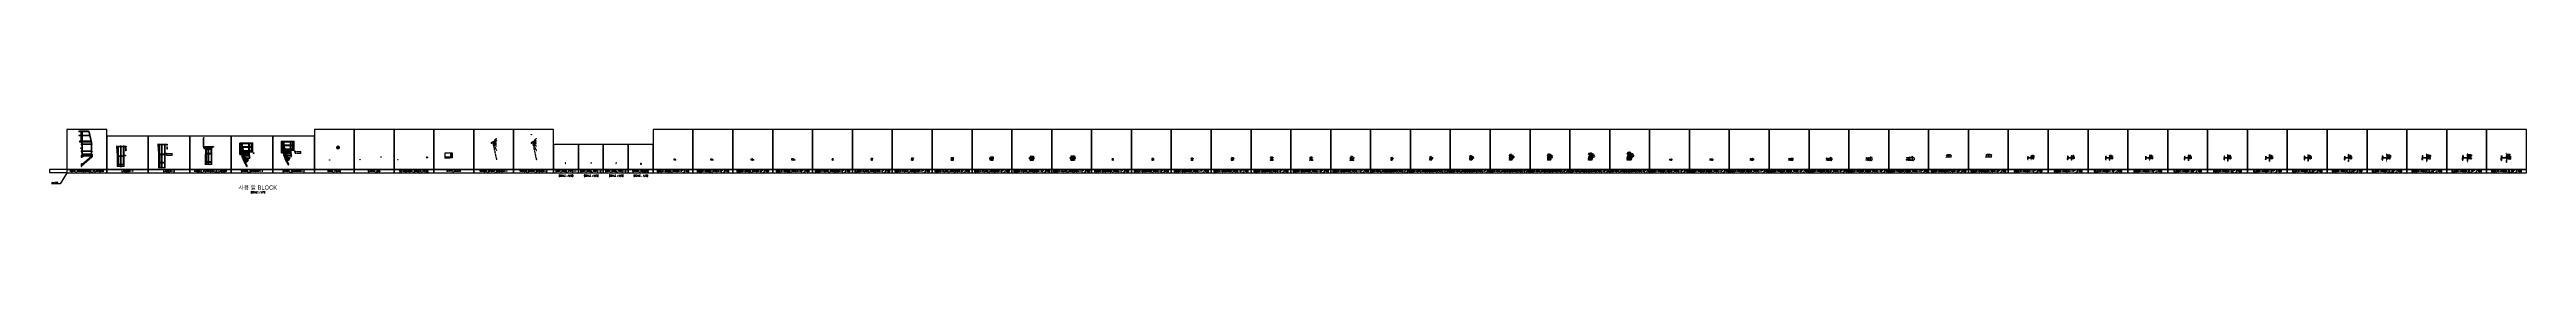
# Model space of a CAD drawing. Header units: millimetres. Extents: x -2091 to 296200, y -2515 to 5200.
import ezdxf
from ezdxf.enums import TextEntityAlignment as Align

# ---------------------------------------------------------------- set-up
doc = ezdxf.new("R2010")
doc.units = ezdxf.units.MM
for name, pattern in [('CENTER2', [1.125, 0.75, -0.125, 0.125, -0.125]), ('CONTINU', [0]), ('HIDDEN', [0.375, 0.25, -0.125]), ('PHANTOM', [2.5, 1.25, -0.25, 0.25, -0.25, 0.25, -0.25]), ('PHANTOM2', [1.25, 0.625, -0.125, 0.125, -0.125, 0.125, -0.125])]:
    doc.linetypes.add(name, pattern=pattern)
for name, color, linetype in [('1', 7, 'Continuous'), ('2', 3, 'Continuous'), ('BRD', 8, 'Continuous'), ('CLUDE', 30, 'Continuous'), ('co', 7, 'Continuous'), ('CONTINUOUS', 7, 'Continuous'), ('IMA', 6, 'PHANTOM'), ('LOGO', 3, 'Continuous'), ('WP', 6, 'Continuous')]:
    doc.layers.add(name, color=color, linetype=linetype)
doc.styles.add('Roamns', font='romans.shx', dxfattribs={"width": 0.9})
doc.styles.add('ROMANS', font='romans.shx')
doc.styles.add('SIMPLEX', font='SIMPLEX', dxfattribs={"height": 1.2})
doc.dimstyles.new('ST-35', dxfattribs={"dimtxt": 2.5, "dimasz": 2.5, "dimexe": 1, "dimexo": 1, "dimgap": 1, "dimtad": 1, "dimdec": 1, "dimlfac": 35, "dimzin": 12, "dimdsep": 46, "dimtxsty": 'ROMANS', "dimcen": 0, "dimdle": 700, "dimclrd": 7, "dimclre": 7, "dimclrt": 7, "dimadec": 1, "dimazin": 2, "dimtfac": 1, "dimtdec": 1, "dimtmove": 0, "dimatfit": 3, "dimfxl": 1, "dimtvp": 0.834, "dimtolj": 1, "dimtzin": 0, "dimarcsym": 1})

# ---------------------------------------------------------------- blocks, each defined once
blk = doc.blocks.new('새로운 블럭')
at = {"color": 2, "linetype": 'Continuous'}
for p, q in [((7131, -6245), (7131, -6243)), ((7131, -6245), (7206, -6245)), ((7135, -6239), (7192, -6239)), ((7200, -6174), (7200, -6231)), ((7206, -6170), (7204, -6170)), ((7206, -6245), (7206, -6170))]:
    blk.add_line(p, q, dxfattribs=at)
for centre, radius, start, end in [((7135, -6243), 4, 90, 180), ((7192, -6231), 8.5, 270, 360), ((7204, -6174), 4, 90, 180)]:
    blk.add_arc(centre, radius, start, end, dxfattribs=at)
blk = doc.blocks.new('*D828')
at = {"layer": 'Defpoints', "color": 0, "linetype": 'ByBlock', "ltscale": 0.5, "transparency": 16777216}
for p in [(-2087, 0), (0, 400), (0, 0)]:
    blk.add_point(p, dxfattribs=at)
at = {"layer": 'WP', "color": 7, "linetype": 'ByBlock', "lineweight": -2, "ltscale": 0.5, "transparency": 16777216}
for p, q in [((-1, 400), (-2088, 400)), ((-1, 0), (-2088, 0)), ((-2087, 398), (-2087, 3))]:
    blk.add_line(p, q, dxfattribs=at)
at = {"layer": 'WP', "color": 7, "linetype": 'ByBlock', "ltscale": 0.5, "transparency": 16777216}
for points in [[(-2087, 398), (-2086, 398), (-2087, 400)], [(-2087, 3), (-2086, 3), (-2087, 0)]]:
    blk.add_solid(points, dxfattribs=at)
at = {"layer": 'WP', "color": 7, "linetype": 'ByBlock', "ltscale": 0.5, "transparency": 16777216, "insert": (-2089, 200), "char_height": 2.5, "attachment_point": 5, "rotation": 90, "style": 'ROMANS'}
blk.add_mtext('\\A1;400', dxfattribs=at)
blk = doc.blocks.new('a')
blk.add_solid([(2, 0), (2, 0), (0, 0)])
blk = doc.blocks.new('*X829')
at = {"color": 0}
for p, q in [((341, 30), (343, 33)), ((341, 31), (343, 33)), ((341, 31), (343, 33)), ((341, 31), (343, 33)), ((341, 30), (344, 32)), ((341, 30), (343, 32)), ((341, 30), (343, 32)), ((341, 31), (342, 32)), ((341, 31), (342, 32)), ((343, 30), (341, 32)), ((343, 30), (341, 31)), ((343, 30), (341, 31)), ((343, 30), (341, 31)), ((343, 30), (341, 31)), ((342, 30), (341, 31)), ((342, 30), (341, 31)), ((342, 30), (341, 31)), ((342, 30), (343, 32)), ((342, 30), (343, 32)), ((342, 30), (344, 32)), ((345, 29), (342, 32)), ((345, 29), (342, 32)), ((345, 29), (342, 32)), ((345, 29), (342, 32)), ((345, 29), (342, 32)), ((344, 29), (342, 32)), ((344, 29), (342, 32)), ((344, 29), (342, 32)), ((344, 29), (342, 32)), ((344, 30), (342, 32)), ((342, 30), (344, 31)), ((342, 30), (344, 31)), ((342, 30), (344, 31)), ((342, 30), (343, 31)), ((343, 33), (343, 33)), ((343, 33), (343, 33)), ((343, 32), (343, 33)), ((344, 32), (343, 33)), ((344, 32), (343, 33)), ((344, 32), (343, 32)), ((343, 30), (345, 32)), ((343, 32), (344, 32)), ((343, 32), (343, 32)), ((343, 32), (343, 32)), ((343, 30), (345, 31)), ((343, 30), (345, 31)), ((343, 30), (344, 31)), ((343, 30), (344, 31)), ((343, 30), (344, 31)), ((343, 30), (344, 31)), ((344, 32), (345, 33)), ((344, 32), (345, 33)), ((344, 32), (344, 33)), ((344, 32), (344, 33)), ((344, 32), (344, 33)), ((344, 33), (345, 33)), ((344, 33), (344, 33)), ((344, 33), (344, 33)), ((344, 33), (344, 33)), ((345, 32), (344, 33)), ((344, 33), (344, 33)), ((344, 33), (344, 33)), ((344, 33), (344, 33)), ((344, 33), (344, 33)), ((345, 32), (344, 33)), ((344, 32), (344, 33)), ((344, 32), (344, 33)), ((344, 29), (346, 31)), ((344, 32), (344, 32)), ((344, 32), (344, 32)), ((344, 32), (344, 32)), ((344, 32), (344, 32)), ((344, 32), (344, 32)), ((344, 32), (344, 32)), ((344, 32), (344, 32)), ((344, 32), (344, 32)), ((344, 29), (346, 31)), ((344, 29), (346, 31)), ((344, 29), (346, 31)), ((344, 29), (345, 31)), ((344, 30), (345, 31)), ((344, 30), (345, 31)), ((346, 29), (344, 31)), ((346, 29), (344, 31)), ((346, 29), (344, 31)), ((346, 29), (344, 31)), ((346, 29), (344, 31)), ((345, 33), (346, 34)), ((345, 33), (346, 34)), ((345, 33), (346, 34)), ((345, 33), (345, 34)), ((345, 33), (345, 34)), ((346, 33), (345, 34)), ((346, 33), (345, 34)), ((346, 33), (345, 34)), ((345, 33), (345, 34)), ((345, 33), (345, 34)), ((345, 32), (345, 32)), ((345, 32), (345, 33)), ((345, 32), (345, 33)), ((345, 33), (345, 33)), ((345, 33), (345, 33)), ((345, 33), (345, 33)), ((345, 33), (345, 33)), ((345, 32), (345, 33)), ((345, 32), (345, 33)), ((345, 32), (345, 33)), ((345, 32), (345, 33)), ((345, 32), (345, 32)), ((345, 32), (345, 32)), ((345, 32), (345, 32)), ((345, 32), (345, 32)), ((345, 31), (345, 32)), ((345, 31), (345, 32)), ((345, 29), (347, 31)), ((345, 29), (347, 31)), ((345, 29), (347, 31)), ((345, 29), (347, 31)), ((345, 29), (346, 31)), ((347, 29), (345, 31)), ((347, 29), (345, 31)), ((347, 29), (345, 31)), ((345, 31), (345, 31)), ((347, 29), (345, 31)), ((346, 29), (345, 31)), ((346, 33), (348, 34)), ((346, 33), (348, 34)), ((346, 33), (348, 34)), ((346, 33), (347, 34)), ((346, 33), (347, 34)), ((346, 33), (347, 34)), ((346, 33), (347, 34)), ((346, 33), (346, 34)), ((347, 33), (346, 34)), ((347, 33), (346, 34)), ((347, 33), (346, 34)), ((347, 33), (346, 34)), ((347, 33), (346, 34)), ((347, 33), (346, 34)), ((346, 33), (346, 34)), ((346, 32), (347, 33)), ((346, 32), (347, 33)), ((346, 32), (347, 33)), ((346, 33), (347, 33)), ((346, 32), (346, 33)), ((346, 33), (346, 33)), ((347, 32), (346, 33)), ((347, 32), (346, 33)), ((347, 32), (346, 33)), ((346, 33), (346, 33)), ((346, 32), (346, 32)), ((346, 32), (347, 32)), ((346, 32), (347, 32)), ((346, 31), (346, 32)), ((346, 31), (346, 32)), ((346, 32), (346, 32)), ((346, 32), (346, 32)), ((346, 32), (346, 32)), ((346, 32), (346, 32)), ((347, 32), (346, 32)), ((347, 32), (346, 32)), ((347, 32), (346, 32)), ((347, 31), (346, 32)), ((346, 32), (346, 32)), ((346, 32), (346, 32)), ((346, 32), (346, 32)), ((346, 32), (346, 32)), ((346, 31), (346, 32)), ((346, 31), (346, 32)), ((346, 29), (348, 31)), ((346, 29), (348, 31)), ((346, 29), (348, 31)), ((346, 29), (348, 31)), ((346, 29), (348, 31)), ((346, 29), (347, 31)), ((348, 30), (346, 31)), ((348, 30), (346, 31)), ((348, 30), (346, 31)), ((348, 29), (346, 31)), ((347, 29), (346, 31)), ((347, 29), (346, 31)), ((347, 33), (349, 35)), ((347, 33), (349, 35)), ((347, 33), (348, 34)), ((347, 33), (348, 34)), ((348, 33), (347, 34)), ((348, 33), (347, 34)), ((348, 33), (347, 34)), ((348, 33), (347, 34)), ((348, 33), (347, 34)), ((348, 33), (347, 34)), ((347, 33), (347, 34)), ((347, 31), (347, 32)), ((347, 32), (347, 32)), ((347, 32), (347, 32)), ((347, 31), (347, 31)), ((347, 32), (347, 32)), ((347, 31), (347, 32)), ((347, 32), (347, 32)), ((347, 31), (347, 32)), ((347, 32), (347, 32)), ((347, 32), (347, 32)), ((347, 32), (347, 32)), ((347, 32), (347, 32)), ((347, 32), (347, 32)), ((348, 31), (347, 32)), ((348, 31), (347, 32)), ((347, 31), (347, 32)), ((347, 29), (349, 31)), ((347, 29), (348, 31)), ((347, 29), (348, 31)), ((347, 31), (348, 31)), ((347, 29), (349, 31)), ((347, 29), (349, 31)), ((349, 30), (347, 31)), ((349, 30), (347, 31)), ((349, 30), (347, 31)), ((348, 30), (347, 31)), ((348, 30), (347, 31)), ((348, 30), (347, 31)), ((348, 33), (350, 35)), ((348, 33), (350, 35)), ((348, 33), (350, 35)), ((348, 33), (349, 35)), ((348, 33), (349, 35)), ((349, 33), (348, 34)), ((349, 33), (348, 34)), ((349, 33), (348, 34)), ((349, 33), (348, 34)), ((349, 33), (348, 34)), ((350, 33), (348, 34)), ((350, 33), (348, 34)), ((348, 32), (348, 33)), ((348, 32), (348, 33)), ((348, 33), (348, 33)), ((348, 33), (348, 33)), ((348, 32), (348, 33)), ((348, 32), (348, 33)), ((348, 31), (348, 32)), ((348, 31), (348, 32)), ((348, 32), (348, 32)), ((348, 32), (348, 32)), ((348, 32), (348, 32)), ((348, 32), (348, 32)), ((348, 32), (348, 32)), ((348, 32), (348, 32)), ((348, 32), (348, 32)), ((348, 32), (348, 32)), ((348, 32), (348, 32)), ((348, 32), (348, 32)), ((348, 32), (348, 32)), ((348, 32), (348, 32)), ((348, 31), (348, 32)), ((348, 29), (349, 31)), ((348, 30), (349, 31)), ((348, 30), (350, 31)), ((348, 30), (350, 31)), ((348, 30), (350, 31)), ((350, 30), (348, 31)), ((348, 31), (348, 31)), ((350, 30), (348, 31)), ((349, 30), (348, 31)), ((349, 30), (348, 31)), ((349, 30), (348, 31)), ((349, 33), (351, 35)), ((349, 33), (351, 35)), ((349, 33), (351, 35)), ((349, 33), (351, 35)), ((349, 33), (350, 35)), ((349, 33), (350, 35)), ((350, 33), (349, 34)), ((351, 33), (349, 35)), ((351, 33), (349, 35)), ((351, 33), (349, 35)), ((351, 33), (349, 35)), ((351, 33), (349, 35)), ((351, 33), (349, 35)), ((349, 32), (349, 32)), ((349, 32), (349, 33)), ((349, 33), (349, 33)), ((349, 33), (349, 33)), ((349, 33), (349, 33)), ((349, 32), (349, 33)), ((349, 32), (349, 33)), ((349, 32), (349, 32)), ((349, 31), (349, 32)), ((349, 32), (349, 32)), ((349, 32), (349, 32)), ((349, 32), (349, 32)), ((349, 32), (349, 32)), ((349, 32), (349, 32)), ((349, 32), (350, 32)), ((349, 32), (350, 32)), ((349, 30), (351, 32)), ((349, 30), (351, 32)), ((350, 32), (349, 32)), ((349, 32), (349, 32)), ((349, 32), (349, 32)), ((349, 32), (349, 32)), ((349, 32), (349, 32)), ((349, 31), (349, 32)), ((350, 30), (349, 32)), ((349, 31), (349, 31)), ((349, 30), (351, 31)), ((349, 30), (351, 31)), ((349, 30), (351, 31)), ((351, 30), (349, 31)), ((350, 30), (349, 31)), ((350, 30), (349, 31)), ((350, 30), (349, 31)), ((350, 30), (349, 31)), ((350, 33), (353, 35)), ((350, 33), (352, 35)), ((350, 33), (352, 35)), ((350, 33), (352, 35)), ((350, 33), (352, 35)), ((350, 33), (352, 35)), ((350, 33), (351, 35)), ((351, 33), (350, 35)), ((352, 33), (350, 35)), ((352, 33), (350, 35)), ((352, 33), (350, 35)), ((352, 33), (350, 35)), ((352, 33), (350, 35)), ((350, 32), (350, 33)), ((350, 32), (350, 33)), ((350, 32), (350, 33)), ((350, 33), (350, 33)), ((350, 33), (351, 33)), ((350, 32), (350, 33)), ((350, 32), (351, 33)), ((350, 32), (351, 33)), ((350, 32), (350, 33)), ((351, 32), (350, 33)), ((350, 33), (350, 33)), ((351, 32), (350, 33)), ((351, 32), (350, 33)), ((351, 32), (350, 33)), ((351, 32), (350, 33)), ((350, 32), (350, 32)), ((350, 32), (351, 32)), ((350, 32), (351, 32)), ((350, 32), (351, 32)), ((350, 32), (351, 32)), ((352, 30), (350, 32)), ((352, 30), (350, 31)), ((350, 32), (350, 32)), ((350, 32), (350, 32)), ((351, 31), (350, 32)), ((350, 30), (351, 31)), ((350, 30), (351, 31)), ((350, 30), (351, 31)), ((350, 30), (351, 31)), ((350, 30), (352, 31)), ((352, 30), (350, 31)), ((351, 30), (350, 31)), ((351, 30), (350, 31)), ((351, 30), (350, 31)), ((351, 30), (350, 31)), ((351, 30), (350, 31)), ((351, 33), (353, 35)), ((351, 33), (353, 35)), ((351, 33), (353, 35)), ((351, 33), (353, 35)), ((351, 33), (353, 35)), ((353, 33), (351, 35)), ((353, 33), (351, 35)), ((353, 33), (351, 35)), ((353, 33), (351, 35)), ((353, 33), (351, 35)), ((354, 33), (351, 35)), ((354, 33), (351, 35)), ((351, 33), (352, 33)), ((351, 32), (352, 33)), ((351, 32), (352, 33)), ((352, 32), (351, 32)), ((352, 32), (351, 33)), ((352, 33), (351, 33)), ((352, 33), (351, 33)), ((351, 32), (352, 32)), ((351, 32), (352, 32)), ((351, 32), (352, 32)), ((351, 32), (352, 32)), ((351, 32), (352, 32)), ((351, 30), (353, 32)), ((351, 32), (351, 32)), ((352, 32), (351, 32)), ((352, 32), (351, 32)), ((352, 32), (351, 32)), ((351, 30), (352, 31)), ((351, 30), (353, 31)), ((351, 30), (353, 31)), ((352, 30), (351, 31)), ((352, 30), (351, 31)), ((352, 30), (351, 31)), ((352, 33), (354, 35)), ((352, 33), (354, 35)), ((352, 33), (354, 35)), ((352, 33), (354, 35)), ((352, 33), (354, 35)), ((354, 33), (352, 35)), ((354, 33), (352, 35)), ((354, 33), (352, 35)), ((354, 33), (352, 35)), ((354, 33), (352, 35)), ((355, 33), (352, 35)), ((352, 33), (353, 33)), ((352, 32), (353, 33)), ((352, 32), (353, 33)), ((352, 32), (353, 33)), ((353, 32), (352, 32)), ((353, 32), (352, 33)), ((353, 32), (352, 33)), ((353, 33), (352, 33)), ((352, 32), (353, 32)), ((352, 32), (353, 32)), ((352, 32), (353, 32)), ((352, 31), (353, 32)), ((353, 31), (352, 32)), ((353, 31), (352, 32)), ((353, 32), (352, 32)), ((353, 32), (352, 32)), ((353, 32), (352, 32)), ((352, 30), (353, 31)), ((352, 30), (353, 31)), ((352, 30), (353, 31)), ((352, 30), (353, 31)), ((352, 30), (353, 31)), ((352, 30), (352, 31)), ((353, 30), (352, 31)), ((353, 30), (352, 31)), ((353, 30), (352, 31)), ((353, 30), (352, 31)), ((353, 31), (352, 31)), ((353, 33), (355, 35)), ((353, 33), (355, 35)), ((353, 33), (355, 35)), ((353, 33), (355, 35)), ((353, 33), (355, 35)), ((353, 33), (355, 35)), ((353, 33), (356, 35)), ((355, 33), (353, 35)), ((355, 33), (353, 35)), ((355, 33), (353, 35)), ((355, 33), (353, 35)), ((355, 33), (353, 35)), ((355, 33), (353, 35)), ((353, 33), (354, 33)), ((353, 32), (354, 33)), ((353, 32), (354, 33)), ((354, 32), (353, 32)), ((354, 32), (353, 33)), ((353, 32), (353, 32)), ((353, 32), (353, 32)), ((353, 32), (353, 32)), ((353, 32), (353, 32)), ((353, 32), (354, 32)), ((353, 32), (353, 32)), ((353, 31), (353, 32)), ((353, 31), (353, 32)), ((354, 31), (353, 31)), ((354, 31), (353, 32)), ((353, 31), (353, 32)), ((353, 32), (353, 32)), ((353, 32), (353, 32)), ((353, 32), (353, 32)), ((354, 32), (353, 32)), ((353, 30), (354, 31)), ((353, 30), (354, 31)), ((353, 31), (354, 31)), ((353, 31), (354, 31)), ((353, 31), (353, 31)), ((353, 31), (353, 31)), ((353, 31), (353, 31)), ((354, 31), (353, 31)), ((354, 33), (356, 35)), ((354, 33), (356, 35)), ((354, 33), (356, 35)), ((354, 33), (356, 35)), ((354, 33), (356, 35)), ((354, 33), (356, 35)), ((356, 33), (354, 35)), ((357, 32), (354, 35)), ((357, 32), (354, 35)), ((357, 32), (354, 35)), ((357, 32), (354, 35)), ((354, 32), (354, 33)), ((354, 32), (354, 32)), ((354, 32), (354, 33)), ((354, 32), (354, 33)), ((354, 33), (354, 33)), ((354, 32), (354, 32)), ((354, 32), (354, 32)), ((354, 32), (354, 32)), ((354, 32), (354, 32)), ((354, 32), (354, 32)), ((354, 32), (354, 32)), ((354, 31), (354, 32)), ((354, 31), (354, 32)), ((354, 31), (355, 32)), ((354, 32), (354, 32)), ((355, 31), (354, 32)), ((355, 31), (354, 32)), ((354, 32), (354, 32)), ((354, 32), (354, 32)), ((354, 32), (354, 32)), ((354, 32), (354, 32)), ((354, 31), (355, 31)), ((354, 31), (355, 31)), ((354, 31), (355, 31)), ((354, 31), (354, 31)), ((354, 31), (354, 31)), ((354, 31), (354, 31)), ((354, 31), (354, 31)), ((355, 31), (354, 31)), ((355, 33), (357, 35)), ((355, 33), (357, 35)), ((355, 33), (357, 35)), ((355, 33), (357, 35)), ((357, 32), (355, 35)), ((357, 32), (355, 35)), ((358, 32), (355, 35)), ((358, 32), (355, 35)), ((358, 33), (355, 35)), ((358, 33), (355, 35)), ((355, 33), (355, 33)), ((355, 32), (355, 33)), ((355, 32), (355, 32)), ((355, 32), (355, 32)), ((355, 32), (356, 32)), ((355, 32), (355, 33)), ((356, 32), (355, 32)), ((355, 32), (355, 33)), ((355, 33), (355, 33)), ((355, 32), (355, 32)), ((355, 32), (355, 32)), ((355, 32), (355, 32)), ((355, 32), (355, 32)), ((355, 32), (355, 32)), ((355, 32), (355, 32)), ((355, 32), (355, 32)), ((355, 32), (355, 32)), ((355, 31), (355, 31)), ((355, 31), (355, 31)), ((355, 31), (355, 31)), ((355, 31), (355, 31)), ((355, 31), (355, 31)), ((356, 33), (357, 35)), ((356, 33), (357, 35)), ((356, 33), (357, 35)), ((356, 33), (358, 35)), ((356, 33), (358, 35)), ((358, 33), (356, 35)), ((358, 33), (356, 35)), ((358, 33), (356, 35)), ((358, 33), (356, 35)), ((358, 33), (356, 35)), ((356, 33), (358, 34)), ((356, 32), (358, 34)), ((356, 32), (358, 34)), ((356, 32), (358, 34)), ((356, 32), (358, 34)), ((356, 32), (358, 34)), ((356, 31), (358, 34)), ((356, 32), (358, 34)), ((356, 32), (356, 32)), ((356, 32), (356, 32)), ((356, 32), (356, 32)), ((357, 32), (356, 32)), ((357, 32), (356, 33)), ((357, 32), (356, 33)), ((356, 32), (356, 32)), ((356, 32), (356, 32)), ((356, 32), (356, 32)), ((356, 32), (356, 32)), ((356, 31), (356, 31)), ((358, 33), (357, 35)), ((358, 33), (357, 35)), ((358, 33), (357, 35)), ((359, 34), (357, 35)), ((357, 32), (359, 34)), ((357, 32), (359, 34)), ((359, 34), (358, 35)), ((358, 34), (358, 34)), ((358, 32), (358, 33))]:
    blk.add_line(p, q, dxfattribs=at)
blk = doc.blocks.new('A3')
at = {"layer": 'IMA'}
for centre, start, end in [((-2, 1), 321.4711, 38.5289), ((1, -1), 141.4711, 218.5289)]:
    blk.add_arc(centre, 1.67, start, end, dxfattribs=at)

msp = doc.modelspace()

# ---------------------------------------------------------------- hatches: boundary and pattern name
at = {"linetype": 'CONTINU', "ltscale": 0.5}
h = msp.add_hatch(dxfattribs=at)
h.set_pattern_fill('AR-CONC', color=256, scale=0.05)
h.set_pattern_definition([(50, (61581.1046, 5335.0945), (9.109233, -0.796954), [0.9525, -10.4775]), (355, (61581.105, 5335.095), (-1.762171, 9.552842), [0.762, -8.38203]), (100.45144, (61581.864, 5335.028), (7.347062, 8.755888), [0.8095, -8.904512]), (46.1842, (61581.105, 5337.635), (13.553952, -2.102116), [1.42875, -15.71625]), (96.63556, (61582.234, 5337.46), (11.870207, 12.371306), [1.21425, -13.35678]), (351.18415, (61581.105, 5337.635), (11.870207, 12.371306), [1.143, -12.572987]), (21, (61582.3746, 5336.9995), (7.58072, -5.11326), [0.9525, -10.4775]), (326, (61582.375, 5337), (3.090101, 9.209398), [0.762, -8.382]), (71.45144, (61583.006, 5336.5734), (10.670821, 4.096138), [0.8095, -8.904497]), (37.5, (61581.1046, 5335.0945), (0.1544302, 4.227752), [0, -8.2804, 0, -8.509, 0, -8.41375]), (7.5, (61581.1046, 5335.0945), (3.340983, 5.0090287), [0, -4.8514, 0, -8.0899, 0, -3.20675]), (327.5, (61578.2725, 5335.0945), (6.7795298, -0.2864372), [0, -3.175, 0, -9.906, 0, -13.1445]), (317.5, (61577.0025, 5335.0945), (7.406459, 1.2713246), [0, -4.1275, 0, -6.5786, 0, -9.3345])])
h.paths.add_polyline_path([(60050.56, 1132.55), (60050.56, 1157.84), (60028.98, 1157.84), (60010.04, 1157.84, 0.349498558), (60010.04, 1145.2, -0.349498558), (60010.04, 1132.55)])
h.paths.add_polyline_path([(60016.17, 1144.12), (60016.17, 1148.19), (60042.11, 1148.19), (60042.11, 1144.12)], flags=16)
h.paths.add_polyline_path([(60017.62, 1144.28), (60040.66, 1144.28), (60040.66, 1148.03), (60017.62, 1148.03)], flags=8)
h = msp.add_hatch(dxfattribs=at)
h.set_pattern_fill('AR-CONC', color=256, scale=0.05)
h.set_pattern_definition([(50, (64593.088, 5335.0945), (9.109233, -0.796954), [0.9525, -10.4775]), (355, (64593.088, 5335.095), (-1.762171, 9.552842), [0.762, -8.38203]), (100.45144, (64593.847, 5335.028), (7.347062, 8.755888), [0.8095, -8.904512]), (46.1842, (64593.088, 5337.635), (13.553952, -2.102116), [1.42875, -15.71625]), (96.63556, (64594.217, 5337.46), (11.870207, 12.371306), [1.21425, -13.35678]), (351.18415, (64593.088, 5337.635), (11.870207, 12.371306), [1.143, -12.572987]), (21, (64594.358, 5336.9995), (7.58072, -5.11326), [0.9525, -10.4775]), (326, (64594.358, 5337), (3.090101, 9.209398), [0.762, -8.382]), (71.45144, (64594.989, 5336.5734), (10.670821, 4.096138), [0.8095, -8.904497]), (37.5, (64593.0877, 5335.0945), (0.1544302, 4.227752), [0, -8.2804, 0, -8.509, 0, -8.41375]), (7.5, (64593.0877, 5335.0945), (3.340983, 5.0090287), [0, -4.8514, 0, -8.0899, 0, -3.20675]), (327.5, (64590.2556, 5335.0945), (6.7795298, -0.2864372), [0, -3.175, 0, -9.906, 0, -13.1445]), (317.5, (64588.9856, 5335.0945), (7.406459, 1.2713246), [0, -4.1275, 0, -6.5786, 0, -9.3345])])
h.paths.add_polyline_path([(63152.46, 1132.55), (63152.46, 1155.68), (63130.87, 1157.84), (63111.94, 1157.84, 0.349498558), (63111.94, 1145.2, -0.349498558), (63111.94, 1132.55)])
h.paths.add_polyline_path([(63144, 1144.12), (63118.07, 1144.12), (63118.07, 1148.19), (63144, 1148.19)], flags=16)
h.paths.add_polyline_path([(63119.52, 1144.28), (63142.55, 1144.28), (63142.55, 1148.03), (63119.52, 1148.03)], flags=8)
h = msp.add_hatch(dxfattribs=at)
h.set_pattern_fill('AR-CONC', color=256, scale=0.05)
h.set_pattern_definition([(50, (67676.308, 5335.0945), (9.109233, -0.796954), [0.9525, -10.4775]), (355, (67676.308, 5335.095), (-1.762171, 9.552842), [0.762, -8.38203]), (100.45144, (67677.067, 5335.028), (7.347062, 8.755888), [0.8095, -8.904512]), (46.1842, (67676.308, 5337.635), (13.553952, -2.102116), [1.42875, -15.71625]), (96.63556, (67677.438, 5337.46), (11.870207, 12.371306), [1.21425, -13.35678]), (351.18415, (67676.308, 5337.635), (11.870207, 12.371306), [1.143, -12.572987]), (21, (67677.578, 5336.9995), (7.58072, -5.11326), [0.9525, -10.4775]), (326, (67677.578, 5337), (3.090101, 9.209398), [0.762, -8.382]), (71.45144, (67678.21, 5336.5734), (10.670821, 4.096138), [0.8095, -8.904497]), (37.5, (67676.308, 5335.0945), (0.1544302, 4.227752), [0, -8.2804, 0, -8.509, 0, -8.41375]), (7.5, (67676.308, 5335.0945), (3.340983, 5.0090287), [0, -4.8514, 0, -8.0899, 0, -3.20675]), (327.5, (67673.476, 5335.0945), (6.7795298, -0.2864372), [0, -3.175, 0, -9.906, 0, -13.1445]), (317.5, (67672.206, 5335.0945), (7.406459, 1.2713246), [0, -4.1275, 0, -6.5786, 0, -9.3345])])
h.paths.add_polyline_path([(66145.77, 1132.55), (66145.77, 1157.84), (66124.18, 1157.84), (66105.25, 1157.84, 0.349498558), (66105.25, 1145.2, -0.349498558), (66105.25, 1132.55)])
h.paths.add_polyline_path([(66111.38, 1144.12), (66111.38, 1148.19), (66137.31, 1148.19), (66137.31, 1144.12)], flags=16)
h.paths.add_polyline_path([(66112.83, 1144.28), (66135.86, 1144.28), (66135.86, 1148.03), (66112.83, 1148.03)], flags=8)
h = msp.add_hatch(dxfattribs=at)
h.set_pattern_fill('AR-SAND', color=256, scale=0.03)
h.set_pattern_definition([(37.5, (67493.9642, 5335.0945), (-0.04800094, 1.4682397), [0, -1.15824, 0, -1.2954, 0, -1.23825]), (7.5, (67493.9642, 5335.0945), (1.34856985, 2.1504753), [0, -0.62484, 0, -1.04394, 0, -0.40005]), (327.5, (67493.027, 5335.0945), (2.3729771, 0.00431155), [0, -0.381, 0, -1.3716, 0, -1.7907]), (317.5, (67493.027, 5335.0945), (2.2906694, 0.668788), [0, -0.1905, 0, -0.89916, 0, -1.0287])])
h.paths.add_polyline_path([(66125.06, 1159.84), (66125.06, 1157.84), (66145.77, 1157.84), (66145.77, 1156.34), (66146.77, 1156.34), (66146.77, 1159.84)])

# ---------------------------------------------------------------- linework, layer by layer
at = {"color": 1, "linetype": 'CENTER2'}
for p, q in [((1408.37, 4943.09), (2594.25, 4943.09)), ((1671, 4921.99), (1671, 4983.33)), ((1715, 3414.19), (3062.87, 3414.19)), ((1870, 2190), (1870, 4894.19)), ((2984.44, 3620.08), (2691.59, 4865.97)), ((2990, 2190), (2990, 3573.26)), ((3032.2, 3383.52), (3032.2, 3444.86)), ((5978.62, 3170), (7122.7, 3170)), ((6460, 3249.24), (6460, 746.12)), ((6810, 3249.24), (6810, 746.12)), ((10938.62, 3400), (12082.7, 3400)), ((11420, 3479.24), (11420, 596.43)), ((11770, 3479.24), (11770, 596.43)), ((16456.24, 4200), (16510.36, 4200)), ((16483.3, 4227.06), (16483.3, 4172.94)), ((16521.38, 3750), (16486.78, 3750)), ((16521.38, 3250), (16486.78, 3250)), ((22377.75, 3530), (20801.6, 3530)), ((20859.13, 3583.01), (20859.13, 3461.75)), ((20859.13, 3583.01), (20859.13, 3461.75)), ((21040.53, 3583.01), (21040.53, 3461.75)), ((21966.56, 3583.01), (21966.56, 3461.75)), ((21966.56, 3583.01), (21966.56, 3461.75)), ((22236.16, 3587.17), (22236.16, 3461.75)), ((27387.75, 3730), (25811.6, 3730)), ((25869.13, 3783.01), (25869.13, 3661.75)), ((25869.13, 3783.01), (25869.13, 3661.75)), ((26050.53, 3783.01), (26050.53, 3661.75)), ((26976.56, 3783.01), (26976.56, 3661.75)), ((26976.56, 3783.01), (26976.56, 3661.75)), ((27246.16, 3787.17), (27246.16, 3661.75)), ((51091.75, 3562.32), (51193.53, 3562.32)), ((51144.02, 3514.72), (51144.02, 3607.46)), ((51158.04, 3592.38), (51192.32, 3665.89)), ((51192.32, 3665.89), (51280.92, 3624.58)), ((55891.75, 3562.32), (55993.53, 3562.32)), ((55944.02, 3514.72), (55944.02, 3607.46)), ((55958.04, 3592.38), (55992.32, 3665.89)), ((55992.32, 3665.89), (56080.92, 3624.58)), ((1715, 2569.21), (3062.87, 2569.21)), ((1845.36, 939.79), (1810.98, 910.94)), ((1842.59, 908.18), (1813.74, 942.56)), ((1891.32, 978.36), (1856.94, 949.51)), ((1888.55, 946.75), (1859.71, 981.12)), ((1870, 2061.92), (1870, 2018.08)), ((1931.92, 2000), (1888.08, 2000)), ((1910, 2021.92), (1910, 1978.08)), ((1991.92, 2000), (1948.08, 2000)), ((1970, 2021.92), (1970, 1978.08)), ((3032.2, 2538.54), (3032.2, 2599.89)), ((6066.62, 2000.97), (6810, 2000.97)), ((6066.62, 1000.97), (6810, 1000.97)), ((6835.84, 2070), (6784.16, 2070)), ((7144.81, 2700.97), (7081.35, 2700.97)), ((11026.62, 2230.97), (11770, 2230.97)), ((11026.62, 1230.97), (11770, 1230.97)), ((11795.84, 2300), (11744.16, 2300)), ((12104.81, 2930.97), (12041.35, 2930.97)), ((16656.62, 2316.12), (17400, 2316.12)), ((16656.62, 1316.12), (17400, 1316.12)), ((17050, 2777.57), (17050, 990.38)), ((17400, 2777.57), (17400, 990.38)), ((37835.03, 1869.95), (37767.39, 1869.95)), ((43355.78, 1745.27), (43355.78, 1891.09)), ((46055.65, 1804.75), (46055.65, 1841.82)), ((69096.94, 1071.83), (69107.68, 1074.71)), ((69113.47, 1076.26), (69135.65, 1082.21)), ((69131.62, 1064.02), (69149.43, 1064.02)), ((69131.92, 1061.72), (69149.13, 1066.33)), ((69135.65, 1082.21), (69142.83, 1055.42)), ((69140.53, 1055.12), (69140.53, 1072.93)), ((73147.6, 1572.7), (73116.47, 1572.7)), ((73132.03, 1501.21), (73132.03, 1586.44)), ((73236.91, 1599.56), (73217.74, 1599.56)), ((73227.28, 1612.71), (73227.28, 1509.82)), ((73322.53, 1501.21), (73322.53, 1539.03)), ((77569.42, 1580.87), (77529.99, 1580.87)), ((77549.7, 1498.92), (77549.7, 1600.58)), ((77682.55, 1614.88), (77658.27, 1614.88)), ((77670.35, 1631.01), (77670.35, 1509.82)), ((77791, 1498.92), (77791, 1546.82)), ((82429.07, 1586.22), (82380.83, 1586.22)), ((82397.49, 1496.33), (82397.49, 1549.25)), ((82404.95, 1530.73), (82404.95, 1610.34)), ((82561.04, 1626.19), (82532.51, 1626.19)), ((82546.72, 1646.79), (82546.72, 1509.82)), ((82695.94, 1496.33), (82695.94, 1549.25)), ((87342.19, 1596.73), (87284.86, 1596.73)), ((87301.04, 1493.46), (87301.04, 1553.15)), ((87313.53, 1534.94), (87313.53, 1625.39)), ((87499.04, 1644.23), (87465.13, 1644.23)), ((87482.01, 1667.95), (87482.01, 1509.82)), ((87662.99, 1493.46), (87662.99, 1553.15)), ((92172.39, 1691.65), (92172.39, 1673.89)), ((92172.39, 1507.82), (92172.39, 1525.58)), ((92232.72, 1509.82), (92232.72, 1689.65)), ((92293.04, 1691.65), (92293.04, 1673.89)), ((92293.04, 1507.82), (92293.04, 1525.58)), ((96858.55, 1728.97), (96858.55, 1707.59)), ((96858.55, 1507.82), (96858.55, 1529.2)), ((96934.75, 1500.77), (96934.75, 1726.97)), ((97010.95, 1728.97), (97010.95, 1707.59)), ((97010.95, 1507.82), (97010.95, 1529.2)), ((101726.32, 1775.76), (101726.32, 1750.03)), ((101726.32, 1507.82), (101726.32, 1533.55)), ((101821.57, 1509.82), (101821.57, 1773.76)), ((101916.82, 1775.76), (101916.82, 1750.03)), ((101916.82, 1507.82), (101916.82, 1533.55)), ((106517.01, 1841.47), (106517.01, 1809.95)), ((106517.01, 1507.82), (106517.01, 1539.34)), ((106637.66, 1509.82), (106637.66, 1839.47)), ((106758.31, 1841.47), (106758.31, 1809.95)), ((106758.31, 1507.82), (106758.31, 1539.34)), ((111218.49, 1902.53), (111218.49, 1871.55)), ((111218.49, 1507.82), (111218.49, 1538.8)), ((111367.72, 1509.82), (111367.72, 1900.53)), ((111516.94, 1902.53), (111516.94, 1871.55)), ((111516.94, 1507.82), (111516.94, 1538.8)), ((116017.16, 1984.17), (116017.16, 1947.45)), ((116017.16, 1507.82), (116017.16, 1544.54)), ((116198.14, 1509.82), (116198.14, 1982.17)), ((116379.11, 1984.17), (116379.11, 1947.45)), ((116379.11, 1507.82), (116379.11, 1544.54)), ((120924.4, 2037.57), (120924.4, 2003.42)), ((120924.4, 1507.82), (120924.4, 1541.97)), ((121140.3, 1509.82), (121140.3, 2035.57)), ((121356.2, 2037.57), (121356.2, 2003.42)), ((121356.2, 1507.82), (121356.2, 1541.97)), ((125884.84, 1505.48), (125884.84, 1529.91)), ((125945.16, 1509.82), (125945.16, 1756.14)), ((126005.49, 1505.48), (126005.49, 1529.91)), ((130692.29, 1504.34), (130692.29, 1535.2)), ((130768.49, 1509.82), (130768.49, 1790.97)), ((130844.69, 1504.34), (130844.69, 1535.2)), ((135406.05, 1502.97), (135406.05, 1536.21)), ((135501.3, 1509.82), (135501.3, 1821.43)), ((135596.55, 1502.97), (135596.55, 1536.21)), ((140241.89, 1501.14), (140241.89, 1538.9)), ((140362.54, 1509.82), (140362.54, 1860.3)), ((140483.19, 1501.14), (140483.19, 1538.9)), ((144937.97, 1499.08), (144937.97, 1543.33)), ((145087.2, 1509.82), (145087.2, 1957.02)), ((145236.42, 1499.08), (145236.42, 1543.33)), ((149658.4, 1496.79), (149658.4, 1546.31)), ((149839.38, 1509.82), (149839.38, 1959.02)), ((150020.35, 1496.79), (150020.35, 1546.31)), ((154537.65, 1494.28), (154537.65, 1549.42)), ((154753.55, 1509.82), (154753.55, 2003.17)), ((154969.45, 1494.28), (154969.45, 1549.42)), ((159623.63, 1580.25), (159430.05, 1580.25)), ((159456.62, 1508.04), (159456.62, 1524.82)), ((159462.48, 1686.55), (159462.48, 1622.12)), ((159473.94, 1845.16), (159473.94, 1762.67)), ((159473.94, 1740.65), (159473.94, 1721.92)), ((159516.94, 1509.82), (159516.94, 1873.21)), ((159559.82, 1844.24), (159559.82, 1762.67)), ((159559.82, 1737.86), (159559.82, 1721.92)), ((159571.47, 1685.03), (159571.47, 1621.5)), ((159577.27, 1508.04), (159577.27, 1524.82)), ((159591.72, 1746.64), (159591.72, 1715.96)), ((159593.2, 1612.68), (159631.64, 1612.68)), ((159593.2, 1547.82), (159631.64, 1547.82)), ((159605.89, 1629.63), (159605.89, 1652.09)), ((159648.43, 1801.82), (159648.43, 1635.91)), ((159690.96, 1629.63), (159690.96, 1652.09)), ((159705.14, 1746.64), (159705.14, 1715.96)), ((164352.82, 1598.78), (164108.29, 1598.78)), ((164141.85, 1507.58), (164141.85, 1528.77)), ((164149.26, 1733.05), (164149.26, 1651.67)), ((164163.73, 1933.41), (164163.73, 1829.21)), ((164163.73, 1801.4), (164163.73, 1777.73)), ((164218.05, 1509.82), (164218.05, 1968.84)), ((164272.21, 1932.25), (164272.21, 1829.21)), ((164272.21, 1797.87), (164272.21, 1777.73)), ((164286.93, 1731.14), (164286.93, 1650.89)), ((164294.25, 1507.58), (164294.25, 1528.77)), ((164312.5, 1808.96), (164312.5, 1770.21)), ((164314.37, 1639.74), (164362.93, 1639.74)), ((164314.37, 1557.81), (164362.93, 1557.81)), ((164330.41, 1661.16), (164330.41, 1689.52)), ((164384.14, 1878.66), (164384.14, 1669.1)), ((164437.86, 1661.16), (164437.86, 1689.52)), ((164455.77, 1808.96), (164455.77, 1770.21)), ((169237.7, 1621.02), (168932.05, 1621.02)), ((168974, 1507.01), (168974, 1533.51)), ((168983.25, 1788.86), (168983.25, 1687.13)), ((169001.35, 2039.3), (169001.35, 1909.05)), ((169001.35, 1874.29), (169001.35, 1844.71)), ((169069.25, 1509.82), (169069.25, 2083.59)), ((169136.94, 2037.86), (169136.94, 1909.05)), ((169136.94, 1869.88), (169136.94, 1844.71)), ((169155.35, 1786.47), (169155.35, 1686.15)), ((169164.5, 1507.01), (169164.5, 1533.51)), ((169187.31, 1883.75), (169187.31, 1835.31)), ((169189.65, 1672.22), (169250.35, 1672.22)), ((169189.65, 1569.81), (169250.35, 1569.81)), ((169209.7, 1699), (169209.7, 1734.45)), ((169276.85, 1970.87), (169276.85, 1708.91)), ((169344.01, 1699), (169344.01, 1734.45)), ((169366.4, 1883.75), (169366.4, 1835.31)), ((174080.44, 1650.67), (173693.27, 1650.67)), ((173746.41, 1506.26), (173746.41, 1539.82)), ((173758.14, 1863.27), (173758.14, 1734.41)), ((173781.06, 2180.5), (173781.06, 2015.51)), ((173781.06, 1971.48), (173781.06, 1934.01)), ((173867.06, 1509.82), (173867.06, 2236.59)), ((173952.81, 2178.67), (173952.81, 2015.51)), ((173952.81, 1965.9), (173952.81, 1934.01)), ((173976.12, 1860.24), (173976.12, 1733.17)), ((173987.71, 1506.26), (173987.71, 1539.82)), ((174016.61, 1983.46), (174016.61, 1922.1)), ((174019.57, 1715.53), (174096.45, 1715.53)), ((174019.57, 1585.81), (174096.45, 1585.81)), ((174044.96, 1749.44), (174044.96, 1794.35)), ((174130.03, 2093.82), (174130.03, 1762)), ((174215.1, 1749.44), (174215.1, 1794.35)), ((174243.45, 1983.46), (174243.45, 1922.1)), ((178722.16, 1673.53), (178289.99, 1673.53)), ((178334.75, 1505.42), (178334.75, 1546.93)), ((178362.39, 1910.84), (178362.39, 1767.01)), ((178387.98, 2264.95), (178387.98, 2080.78)), ((178387.98, 2031.64), (178387.98, 1989.81)), ((178483.98, 1509.82), (178483.98, 2236.59)), ((178579.7, 2262.91), (178579.7, 2080.78)), ((178579.7, 2025.4), (178579.7, 1989.81)), ((178605.72, 1907.46), (178605.72, 1765.62)), ((178633.2, 1505.42), (178633.2, 1546.93)), ((178650.91, 2045.01), (178650.91, 1976.51)), ((178654.22, 1745.93), (178740.04, 1745.93)), ((178654.22, 1601.13), (178740.04, 1601.13)), ((178682.56, 1783.79), (178682.56, 1833.91)), ((178777.52, 2168.19), (178777.52, 1797.81)), ((178872.47, 1783.79), (178872.47, 1833.91)), ((178904.12, 2045.01), (178904.12, 1976.51)), ((183713.58, 1704.4), (183217.04, 1704.4)), ((183258.95, 1504.48), (183258.95, 1554.82)), ((183300.23, 1977.06), (183300.23, 1811.8)), ((183329.62, 2383.9), (183329.62, 2172.31)), ((183329.62, 2115.84), (183329.62, 2067.79)), ((183439.92, 1509.82), (183439.92, 2391.23)), ((183549.9, 2381.55), (183549.9, 2172.31)), ((183549.9, 2108.68), (183549.9, 2067.79)), ((183579.79, 1973.17), (183579.79, 1810.21)), ((183620.9, 1504.48), (183620.9, 1554.82)), ((183631.72, 2131.21), (183631.72, 2052.51)), ((183635.52, 1787.58), (183734.12, 1787.58)), ((183635.52, 1621.21), (183734.12, 1621.21)), ((183668.09, 1831.08), (183668.09, 1888.67)), ((183777.18, 2272.74), (183777.18, 1847.19)), ((183886.28, 1831.08), (183886.28, 1888.67)), ((183922.64, 2131.21), (183922.64, 2052.51)), ((188418.62, 1732.5), (187867.28, 1732.5)), ((187907.73, 1503.45), (187907.73, 1563.5)), ((187975.49, 2021.63), (187975.49, 1846.39)), ((188006.66, 2453.06), (188006.66, 2228.68)), ((188006.66, 2168.8), (188006.66, 2117.85)), ((188123.63, 1509.82), (188123.63, 2561.32)), ((188240.24, 2450.57), (188240.24, 2228.68)), ((188240.24, 2161.2), (188240.24, 2117.85)), ((188271.95, 2017.51), (188271.95, 1844.7)), ((188327.01, 2185.1), (188327.01, 2101.64)), ((188339.53, 1503.45), (188339.53, 1563.5)), ((188351.04, 1820.71), (188455.6, 1820.71)), ((188351.04, 1644.28), (188455.6, 1644.28)), ((188365.57, 1866.83), (188365.57, 1927.9)), ((188481.26, 2335.18), (188481.26, 1883.91)), ((188596.95, 1866.83), (188596.95, 1927.9)), ((188635.51, 2185.1), (188635.51, 2101.64)), ((193011.77, 1537.3), (193011.77, 1502.77)), ((193023.97, 1621.87), (193023.97, 1588.54)), ((193072.1, 1615.31), (193072.1, 1509.82)), ((193120.22, 1621.87), (193120.22, 1588.54)), ((193132.42, 1546.88), (193132.42, 1502.77)), ((193156.32, 1615.31), (193156.32, 1589.95)), ((193156.32, 1596.05), (193156.32, 1610.4)), ((193156.32, 1605.14), (193156.32, 1587.93)), ((193172.36, 1496.38), (193172.36, 1538.28)), ((193220.49, 1669.38), (193220.49, 1493.75)), ((193268.61, 1496.38), (193268.61, 1538.28)), ((193268.61, 1515.14), (193268.61, 1508.46)), ((193284.65, 1612.17), (193284.65, 1589.95)), ((193284.65, 1596.05), (193284.65, 1610.4)), ((193284.65, 1605.14), (193284.65, 1587.93)), ((197848.14, 1544.17), (197848.14, 1501)), ((197864.18, 1649.88), (197864.18, 1608.22)), ((197924.34, 1641.69), (197924.34, 1509.82)), ((197984.5, 1649.88), (197984.5, 1608.22)), ((198000.54, 1556.15), (198000.54, 1501)), ((198029.62, 1641.69), (198029.62, 1609.99)), ((198029.62, 1617.6), (198029.62, 1635.54)), ((198029.62, 1628.97), (198029.62, 1607.46)), ((198049.67, 1493.02), (198049.67, 1545.39)), ((198109.83, 1709.27), (198109.83, 1489.73)), ((198169.99, 1493.02), (198169.99, 1545.39)), ((198169.99, 1516.47), (198169.99, 1508.11)), ((198190.04, 1637.76), (198190.04, 1609.99)), ((198190.04, 1617.6), (198190.04, 1635.54)), ((198190.04, 1628.97), (198190.04, 1607.46)), ((202698.42, 1551.04), (202698.42, 1499.24)), ((202721.48, 1677.89), (202721.48, 1627.9)), ((202793.67, 1668.06), (202793.67, 1509.82)), ((202865.86, 1677.89), (202865.86, 1627.9)), ((202888.92, 1565.41), (202888.92, 1499.24)), ((202920.01, 1668.06), (202920.01, 1630.02)), ((202920.01, 1639.16), (202920.01, 1660.68)), ((202920.01, 1652.8), (202920.01, 1626.98)), ((202944.07, 1489.66), (202944.07, 1552.51)), ((203016.26, 1749.16), (203016.26, 1485.71)), ((203088.45, 1489.66), (203088.45, 1552.51)), ((203088.45, 1517.8), (203088.45, 1507.77)), ((203112.51, 1663.35), (203112.51, 1630.02)), ((203112.51, 1639.16), (203112.51, 1660.68)), ((203112.51, 1652.8), (203112.51, 1626.98)), ((207359.65, 1560.19), (207359.65, 1496.88)), ((207392.07, 1715.24), (207392.07, 1654.14)), ((207480.3, 1703.22), (207480.3, 1509.82)), ((207568.54, 1715.24), (207568.54, 1654.14)), ((207600.95, 1577.77), (207600.95, 1496.88)), ((207634.71, 1703.22), (207634.71, 1656.73)), ((207634.71, 1667.9), (207634.71, 1694.21)), ((207634.71, 1684.57), (207634.71, 1653.02)), ((207664.12, 1485.17), (207664.12, 1561.99)), ((207752.35, 1802.35), (207752.35, 1480.35)), ((207840.58, 1485.17), (207840.58, 1561.99)), ((207840.58, 1519.58), (207840.58, 1507.32)), ((207869.99, 1697.46), (207869.99, 1656.73)), ((207869.99, 1667.9), (207869.99, 1694.21)), ((207869.99, 1684.57), (207869.99, 1653.02)), ((211890.07, 1571.64), (211890.07, 1493.94)), ((211931.01, 1761.92), (211931.01, 1686.94)), ((212039.3, 1747.17), (212039.3, 1509.82)), ((212147.58, 1761.92), (212147.58, 1686.94)), ((212188.52, 1593.21), (212188.52, 1493.94)), ((212228.8, 1747.17), (212228.8, 1690.12)), ((212228.8, 1703.83), (212228.8, 1736.11)), ((212228.8, 1724.28), (212228.8, 1685.56)), ((212264.89, 1479.57), (212264.89, 1573.85)), ((212373.18, 1868.83), (212373.18, 1473.66)), ((212481.46, 1479.57), (212481.46, 1573.85)), ((212481.46, 1521.79), (212481.46, 1506.75)), ((212517.55, 1740.11), (212517.55, 1690.12)), ((212517.55, 1703.83), (212517.55, 1736.11)), ((212517.55, 1724.28), (212517.55, 1685.56)), ((216644.84, 1583.09), (216644.84, 1491)), ((216697.48, 1808.6), (216697.48, 1719.74)), ((216825.82, 1791.13), (216825.82, 1509.82)), ((216954.15, 1808.6), (216954.15, 1719.74)), ((217006.79, 1608.65), (217006.79, 1491)), ((217050.41, 1791.13), (217050.41, 1723.51)), ((217050.41, 1739.76), (217050.41, 1778.02)), ((217050.41, 1764), (217050.41, 1718.11)), ((217093.19, 1473.97), (217093.19, 1585.71)), ((217221.52, 1935.31), (217221.52, 1466.96)), ((217349.86, 1473.97), (217349.86, 1585.71)), ((217349.86, 1524.01), (217349.86, 1506.18)), ((217392.64, 1782.75), (217392.64, 1723.51)), ((217392.64, 1739.76), (217392.64, 1778.02)), ((217392.64, 1764), (217392.64, 1718.11)), ((221516.61, 1596.82), (221516.61, 1487.47)), ((221580.11, 1864.63), (221580.11, 1759.09)), ((221732.51, 1843.87), (221732.51, 1509.82)), ((221884.91, 1864.63), (221884.91, 1759.09)), ((221948.41, 1627.18), (221948.41, 1487.47)), ((221999.21, 1843.87), (221999.21, 1763.57)), ((221999.21, 1782.87), (221999.21, 1828.3)), ((221999.21, 1811.66), (221999.21, 1757.16)), ((222050.01, 1467.24), (222050.01, 1599.93)), ((222202.41, 2015.09), (222202.41, 1458.92)), ((222354.81, 1467.24), (222354.81, 1599.93)), ((222354.81, 1526.67), (222354.81, 1505.49)), ((222405.61, 1833.93), (222405.61, 1763.57)), ((222405.61, 1782.87), (222405.61, 1828.3)), ((222405.61, 1811.66), (222405.61, 1757.16)), ((226335.41, 1831.72), (226335.41, 1874.49)), ((226553.95, 2121.7), (226553.95, 2073.81)), ((226713.86, 2121.7), (226713.86, 2073.81)), ((226932.41, 1831.72), (226932.41, 1874.49)), ((231094.85, 1828.06), (231094.85, 1878.14)), ((231350.73, 2167.59), (231350.73, 2111.52)), ((231537.96, 2167.59), (231537.96, 2111.52)), ((231793.85, 1828.06), (231793.85, 1878.14)), ((236117.02, 1767.52), (236919.54, 1767.52)), ((236163.75, 1576.14), (236163.75, 1958.91)), ((236545.34, 1983.42), (236506, 1983.42)), ((236545.34, 1551.62), (236506, 1551.62)), ((240922.27, 1767.52), (241769.87, 1767.52)), ((240971.18, 1556.44), (240971.18, 1978.61)), ((241406.03, 2005.65), (241362.64, 2005.65)), ((241406.03, 1529.4), (241362.64, 1529.4)), ((245522.09, 1767.52), (246354.07, 1767.52)), ((245563.99, 1556.44), (245563.99, 1978.61)), ((245998.83, 2037.4), (245955.44, 2037.4)), ((245998.83, 1497.65), (245955.44, 1497.65)), ((250329.35, 1767.52), (251172.22, 1767.52)), ((250376.74, 1556.44), (250376.74, 1978.61)), ((250811.58, 2056.45), (250768.19, 2056.45)), ((250811.58, 1478.6), (250768.19, 1478.6)), ((254992.94, 1767.52), (255841.19, 1767.52)), ((255051.3, 1556.44), (255051.3, 1978.61)), ((255486.14, 2085.02), (255442.75, 2085.02)), ((255486.14, 1450.02), (255442.75, 1450.02)), ((259766.32, 1767.52), (260612.81, 1767.52)), ((259819.05, 1556.44), (259819.05, 1978.61)), ((260253.9, 2113.6), (260210.5, 2113.6)), ((260253.9, 1421.45), (260210.5, 1421.45)), ((264762.25, 1767.52), (265615.21, 1767.52)), ((264819.78, 1556.44), (264819.78, 1978.61)), ((265254.63, 2142.17), (265211.23, 2142.17)), ((265254.63, 1392.87), (265211.23, 1392.87)), ((269423.49, 1767.52), (270277.26, 1767.52)), ((269476.64, 1556.44), (269476.64, 1978.61)), ((269911.48, 2139.76), (269868.09, 2139.76)), ((269911.48, 1395.28), (269868.09, 1395.28)), ((274275.06, 1767.52), (275133.71, 1767.52)), ((274323.09, 1556.44), (274323.09, 1978.61)), ((274767.93, 2165.16), (274724.54, 2165.16)), ((274767.93, 1369.88), (274724.54, 1369.88)), ((278804.25, 1767.52), (279840.82, 1767.52)), ((278865.92, 1514.22), (278865.92, 2020.82)), ((279400.76, 2190.56), (279357.37, 2190.56)), ((279400.76, 1344.48), (279357.37, 1344.48)), ((283600.05, 1767.52), (284671.71, 1767.52)), ((283666.45, 1498.02), (283666.45, 2037.02)), ((284203.52, 2217.61), (284157.36, 2217.61)), ((284203.52, 2217.61), (284157.36, 2217.61)), ((284203.52, 1317.43), (284157.36, 1317.43)), ((288468.69, 1767.52), (289598.31, 1767.52)), ((288539.22, 1480.91), (288539.22, 2054.13)), ((289108.64, 2246.18), (289059.55, 2246.18)), ((289108.64, 2246.18), (289059.55, 2246.18)), ((289108.64, 1288.86), (289059.55, 1288.86)), ((293110.91, 1767.52), (294303.3, 1767.52)), ((293185.3, 1465.25), (293185.3, 2069.8)), ((293786.88, 2272.35), (293735.1, 2272.35)), ((293786.88, 2272.35), (293735.1, 2272.35)), ((293786.88, 1262.7), (293735.1, 1262.7)), ((293786.88, 1262.7), (293735.1, 1262.7))]:
    msp.add_line(p, q, dxfattribs=at)
at = {"color": 2, "linetype": 'Continuous', "ltscale": 5}
for p, q in [((1671, 4921.99), (1434.22, 4921.99)), ((1671, 4964.19), (1436.24, 4964.19)), ((1665, 4461.99), (1436.24, 4461.99)), ((1665, 4411.99), (1436.24, 4411.99)), ((2970.38, 3772.36), (1523.17, 3772.36)), ((2993.84, 3672.36), (1523.17, 3672.36)), ((1665, 4921.99), (1665, 3665.11)), ((1671, 4921.99), (1665, 4921.99)), ((2808.53, 4461.99), (1665, 4461.99)), ((2820.26, 4411.99), (1665, 4411.99)), ((1715, 3672.36), (1665, 3672.36)), ((2594.25, 4964.19), (1671, 4964.19)), ((1671, 4921.99), (1715, 4877.99)), ((2594.25, 4921.99), (1671, 4921.99)), ((1671, 4461.99), (1671, 4411.99)), ((1715, 4877.99), (1715, 3662.58)), ((3032.2, 3435.29), (1739, 3435.29)), ((3032.2, 3393.09), (1739, 3393.09)), ((1848.9, 4461.99), (1848.9, 4921.99)), ((1848.9, 3772.36), (1848.9, 4411.99)), ((1848.9, 3435.29), (1848.9, 3672.36)), ((1848.9, 2590.31), (1848.9, 3393.09)), ((1891.1, 4461.99), (1891.1, 4921.99)), ((1891.1, 3772.36), (1891.1, 4411.99)), ((1891.1, 3435.29), (1891.1, 3672.36)), ((1891.1, 2590.31), (1891.1, 3393.09)), ((2766.1, 4461.99), (2671.42, 4861.23)), ((3004.95, 3625.02), (2712.56, 4870.9)), ((2926.33, 3772.36), (2778.3, 4411.99)), ((2963.93, 3615.14), (2950.15, 3672.36)), ((2968.9, 3435.29), (2968.9, 3573.26)), ((2968.9, 2590.31), (2968.9, 3393.09)), ((3011.1, 3435.29), (3011.1, 3573.26)), ((3011.1, 2590.31), (3011.1, 3393.09)), ((3032.2, 3393.09), (3026.2, 3393.09)), ((1739, 2060), (1730, 2060)), ((1730, 2060), (1730, 1810)), ((1739, 1810), (1730, 1810)), ((1730, 1047.89), (1730, 754.34)), ((1739, 1047.89), (1730, 1047.89)), ((1730, 754.34), (1739, 754.34)), ((3032.2, 2590.31), (1739, 2590.31)), ((3032.2, 2548.11), (1739, 2548.11)), ((1739, 2060), (1739, 1810)), ((2020, 2035), (1739, 2035)), ((1739, 1835), (2020, 1965)), ((3040, 1890), (1739, 798.33)), ((1739, 1047.89), (1739, 754.34)), ((1889.93, 1022.89), (1739, 1022.89)), ((3040, 2040), (1763.31, 2040)), ((1763.31, 2040), (1763.31, 2035)), ((3030, 2190), (1830, 2190)), ((1830, 2190), (1830, 2040)), ((1848.9, 2190), (1848.9, 2548.11)), ((2965, 1924.97), (1889.93, 1022.89)), ((1938.14, 965.43), (1889.93, 1022.89)), ((1891.1, 2190), (1891.1, 2548.11)), ((2020, 2035), (2020, 1965)), ((2965, 1965), (2020, 1965)), ((2965, 1965), (3031, 2031)), ((2965, 1965), (2965, 1924.97)), ((3040, 1890), (2965, 1924.97)), ((2968.9, 2190), (2968.9, 2548.11)), ((3011.1, 2190), (3011.1, 2548.11)), ((3030, 2190), (3030, 2040)), ((3031, 2031), (3040, 2040)), ((3040, 2040), (3040, 1890))]:
    msp.add_line(p, q, dxfattribs=at)
at = {"color": 4, "linetype": 'HIDDEN'}
for p, q in [((1671, 4921.99), (1671, 3663.17)), ((1848.9, 4461.99), (1848.9, 4411.99)), ((1848.9, 3772.36), (1848.9, 3672.36)), ((1848.9, 3435.29), (1848.9, 3393.09)), ((1891.1, 4461.99), (1891.1, 4411.99)), ((1891.1, 3772.36), (1891.1, 3672.36)), ((1891.1, 3435.29), (1891.1, 3393.09)), ((2778.3, 4411.99), (2766.1, 4461.99)), ((2926.33, 3772.36), (2950.41, 3672.36)), ((2968.9, 3435.29), (2968.9, 3393.09)), ((3011.1, 3435.29), (3011.1, 3393.09)), ((1763.31, 2035), (1763.31, 1965)), ((3031, 2031), (1763.31, 2031)), ((2020, 1965), (1763.31, 1965)), ((1767.37, 920.04), (1889.93, 1022.89)), ((1815.58, 862.59), (1767.37, 920.04)), ((3031, 1894.2), (1809.79, 869.48)), ((1836.5, 2172), (1836.5, 2058)), ((3015.5, 2180), (1844.5, 2180)), ((3015.5, 2050), (1844.5, 2050)), ((1848.9, 2590.31), (1848.9, 2548.11)), ((1891.1, 2590.31), (1891.1, 2548.11)), ((1905, 2190), (1905, 2188)), ((1905, 2042), (1905, 2040)), ((2955, 2190), (2955, 2188)), ((2955, 2042), (2955, 2040)), ((2968.9, 2590.31), (2968.9, 2548.11)), ((3011.1, 2590.31), (3011.1, 2548.11)), ((3023.5, 2172), (3023.5, 2058)), ((3031, 2031), (3031, 1894.2)), ((69107.5, 1077.44), (69100.42, 1076.82)), ((69122.92, 1078.79), (69100.52, 1084.79)), ((69122.92, 1078.79), (69100.83, 1094.25)), ((69122.92, 1078.79), (69101.11, 1102.59)), ((69108.81, 1072.21), (69102.45, 1069.25)), ((69122.92, 1078.79), (69106.95, 1062.83)), ((69122.92, 1078.79), (69112.41, 1077.87)), ((69122.92, 1078.79), (69113.24, 1074.28)), ((69122.92, 1078.79), (69114.82, 1061.44)), ((69122.92, 1078.79), (69119.37, 1062.81)), ((69136.46, 1073.76), (69136.88, 1072.21)), ((69136.52, 1073.77), (69136.89, 1072.43)), ((69136.88, 1072.21), (69138.23, 1072.58)), ((69136.89, 1072.43), (69138.18, 1072.77)), ((69137.11, 1072.02), (69137.04, 1072.26)), ((69137.11, 1072.02), (69138.3, 1072.34))]:
    msp.add_line(p, q, dxfattribs=at)
at = {"color": 2, "linetype": 'Continuous', "ltscale": 0.5}
for p, q in [((5987.3, 3170), (5993.3, 3170)), ((6104, 2038.47), (6027.88, 3153.3)), ((6109.99, 2038.88), (6033.89, 3153.3)), ((6196.17, 3192.7), (6225.09, 3192.7)), ((6196.17, 3170), (6225.09, 3170)), ((6437.84, 3192.7), (6482.16, 3192.7)), ((6437.84, 3170), (6482.16, 3170)), ((6777.5, 3192.7), (6842.5, 3192.7)), ((6777.5, 3170), (6842.5, 3170)), ((10947.3, 3400), (10953.3, 3400)), ((11064, 2268.47), (10987.88, 3383.3)), ((11069.99, 2268.88), (10993.89, 3383.3)), ((11156.17, 3422.7), (11185.09, 3422.7)), ((11156.17, 3400), (11185.09, 3400)), ((11397.84, 3422.7), (11442.16, 3422.7)), ((11397.84, 3400), (11442.16, 3400)), ((11737.5, 3422.7), (11802.5, 3422.7)), ((11737.5, 3400), (11802.5, 3400)), ((51234.25, 3634.59), (51222.35, 3640.14)), ((51243.26, 3653.89), (51231.35, 3659.44)), ((56034.25, 3634.59), (56022.35, 3640.14)), ((56043.26, 3653.89), (56031.35, 3659.44))]:
    msp.add_line(p, q, dxfattribs=at)
at = {"color": 2, "linetype": 'Continuous'}
for p, q in [((6010, 3186.7), (6196.17, 3186.7)), ((6010, 3153.3), (7112, 3153.3)), ((6196.17, 3170), (6196.17, 3192.7)), ((6196.17, 2038.47), (6196.17, 3153.3)), ((6225.09, 3170), (6225.09, 3192.7)), ((6225.09, 3186.7), (6437.84, 3186.7)), ((6225.09, 2038.47), (6225.09, 3153.3)), ((6437.84, 3170), (6437.84, 3192.7)), ((6437.84, 3153.3), (6437.84, 2038.47)), ((6482.16, 3170), (6482.16, 3192.7)), ((6482.16, 3186.7), (6777.5, 3186.7)), ((6482.16, 3153.3), (6482.16, 2038.47)), ((6777.5, 3170), (6777.5, 3192.7)), ((6777.5, 3153.3), (6777.5, 2038.47)), ((6842.5, 3170), (6842.5, 3192.7)), ((6842.5, 3186.7), (7106, 3186.7)), ((10970, 3416.7), (11156.17, 3416.7)), ((10970, 3383.3), (12072, 3383.3)), ((11156.17, 3400), (11156.17, 3422.7)), ((11156.17, 2268.47), (11156.17, 3383.3)), ((11185.09, 3400), (11185.09, 3422.7)), ((11185.09, 3416.7), (11397.84, 3416.7)), ((11185.09, 2268.47), (11185.09, 3383.3)), ((11397.84, 3400), (11397.84, 3422.7)), ((11397.84, 3383.3), (11397.84, 2268.47)), ((11442.16, 3400), (11442.16, 3422.7)), ((11442.16, 3416.7), (11737.5, 3416.7)), ((11442.16, 3383.3), (11442.16, 2268.47)), ((11737.5, 3400), (11737.5, 3422.7)), ((11737.5, 3383.3), (11737.5, 2268.47)), ((11802.5, 3400), (11802.5, 3422.7)), ((11802.5, 3416.7), (12066, 3416.7)), ((16475, 4183.3), (16435, 4143.3)), ((16435, 3100), (16435, 4143.3)), ((16500, 3100), (16435, 3100)), ((16500, 4183.3), (16475, 4183.3)), ((16494, 3100), (16494, 4183.3)), ((16500, 3100), (16500, 4183.3)), ((16506, 3775), (16500, 3775)), ((16506, 3725), (16500, 3725)), ((16506, 3275), (16500, 3275)), ((16506, 3225), (16500, 3225)), ((16500, 3100), (17500, 3100)), ((16500, 2950), (16500, 3100)), ((16500, 3093.5), (17500, 3093.5)), ((16506, 3725), (16506, 3775)), ((16506, 3225), (16506, 3275)), ((17500, 2950), (17500, 3100)), ((20833.07, 3522.39), (20817.41, 3443.62)), ((20833.07, 3522.39), (20817.41, 3443.62)), ((20817.41, 2199.68), (20817.41, 3443.62)), ((20817.41, 2199.68), (20817.41, 3443.62)), ((20859.13, 3557.15), (22377.75, 3557.15)), ((20859.13, 3502.85), (22377.75, 3502.85)), ((20866.28, 2199.68), (20866.28, 3503.81)), ((20866.28, 2199.68), (20866.28, 3503.81)), ((20882.57, 2199.68), (20882.57, 3516.3)), ((20882.57, 2199.68), (20882.57, 3516.3)), ((21016.85, 3092.69), (20882.57, 3092.69)), ((21016.85, 3092.69), (20882.57, 3092.69)), ((21016.85, 3027.54), (20882.57, 3027.54)), ((21016.85, 3027.54), (20882.57, 3027.54)), ((20896.14, 3027.54), (20896.14, 3092.69)), ((20896.14, 3027.54), (20896.14, 3092.69)), ((21016.85, 2362.58), (21016.85, 3502.85)), ((21082.01, 3428.16), (21082.01, 3502.85)), ((21082.01, 2625.9), (21082.01, 3106.59)), ((21084.65, 3092.69), (21082.01, 3092.69)), ((21097.42, 3027.54), (21082.01, 3027.54)), ((21924.84, 3092.69), (21138.86, 3092.69)), ((21924.84, 3092.69), (21138.86, 3092.69)), ((21924.84, 3027.54), (21151.64, 3027.54)), ((21924.84, 3027.54), (21151.64, 3027.54)), ((21940.5, 3522.39), (21924.84, 3443.62)), ((21940.5, 3522.39), (21924.84, 3443.62)), ((21924.84, 2330), (21924.84, 3443.62)), ((21924.84, 2330), (21924.84, 3443.62)), ((21973.71, 2330), (21973.71, 3503.81)), ((21973.71, 2330), (21973.71, 3503.81)), ((21990, 2199.68), (21990, 3516.3)), ((21990, 2199.68), (21990, 3516.3)), ((22212.02, 3092.69), (21990, 3092.69)), ((22212.02, 3092.69), (21990, 3092.69)), ((22212.02, 3027.54), (21990, 3027.54)), ((22212.02, 3027.54), (21990, 3027.54)), ((22212.02, 2446.54), (22212.02, 3517.58)), ((22228.31, 2446.54), (22228.31, 3504.01)), ((22258.35, 3514.35), (22277.18, 3439.43)), ((22277.18, 2446.54), (22277.18, 3439.43)), ((22377.75, 3092.69), (22277.18, 3092.69)), ((22377.75, 3027.54), (22277.18, 3027.54)), ((25843.07, 3722.39), (25827.41, 3643.62)), ((25843.07, 3722.39), (25827.41, 3643.62)), ((25827.41, 2399.68), (25827.41, 3643.62)), ((25827.41, 2399.68), (25827.41, 3643.62)), ((25869.13, 3757.15), (27387.75, 3757.15)), ((25869.13, 3702.85), (27387.75, 3702.85)), ((25876.28, 2399.68), (25876.28, 3703.81)), ((25876.28, 2399.68), (25876.28, 3703.81)), ((25892.57, 2399.68), (25892.57, 3716.3)), ((25892.57, 2399.68), (25892.57, 3716.3)), ((26026.85, 3292.69), (25892.57, 3292.69)), ((26026.85, 3292.69), (25892.57, 3292.69)), ((26026.85, 3227.54), (25892.57, 3227.54)), ((26026.85, 3227.54), (25892.57, 3227.54)), ((25906.14, 3227.54), (25906.14, 3292.69)), ((25906.14, 3227.54), (25906.14, 3292.69)), ((26026.85, 2562.58), (26026.85, 3702.85)), ((26092.01, 3628.16), (26092.01, 3702.85)), ((26092.01, 2825.9), (26092.01, 3306.59)), ((26094.65, 3292.69), (26092.01, 3292.69)), ((26107.42, 3227.54), (26092.01, 3227.54)), ((26934.84, 3292.69), (26148.86, 3292.69)), ((26934.84, 3292.69), (26148.86, 3292.69)), ((26934.84, 3227.54), (26161.64, 3227.54)), ((26934.84, 3227.54), (26161.64, 3227.54)), ((26950.5, 3722.39), (26934.84, 3643.62)), ((26950.5, 3722.39), (26934.84, 3643.62)), ((26934.84, 2530), (26934.84, 3643.62)), ((26934.84, 2530), (26934.84, 3643.62)), ((26983.71, 2530), (26983.71, 3703.81)), ((26983.71, 2530), (26983.71, 3703.81)), ((27000, 2399.68), (27000, 3716.3)), ((27000, 2399.68), (27000, 3716.3)), ((27222.02, 3292.69), (27000, 3292.69)), ((27222.02, 3292.69), (27000, 3292.69)), ((27222.02, 3227.54), (27000, 3227.54)), ((27222.02, 3227.54), (27000, 3227.54)), ((27222.02, 2646.54), (27222.02, 3717.58)), ((27238.31, 2646.54), (27238.31, 3704.01)), ((27268.35, 3714.35), (27287.18, 3639.43)), ((27287.18, 2646.54), (27287.18, 3639.43)), ((27387.75, 3292.69), (27287.18, 3292.69)), ((27387.75, 3227.54), (27287.18, 3227.54)), ((32491.14, 3152.58), (32791.14, 3152.58)), ((32491.14, 3152.58), (32491.14, 2892.58)), ((32791.14, 3152.58), (32791.14, 2892.58)), ((51143.88, 3599.02), (51151.5, 3615.36)), ((51172.23, 3585.81), (51143.88, 3599.02)), ((51151.5, 3615.36), (51179.85, 3602.14)), ((51166.57, 3635.86), (51156.02, 3613.25)), ((51179.07, 3677.69), (51160.81, 3638.55)), ((51191.63, 3624.18), (51160.81, 3638.55)), ((51172.23, 3585.81), (51179.85, 3602.14)), ((51185.87, 3626.86), (51175.33, 3604.25)), ((51193.84, 3628.92), (51191.63, 3624.18)), ((51194.89, 3683.45), (51234.04, 3665.2)), ((51214.93, 3636.59), (51219.67, 3634.39)), ((51234.04, 3665.2), (51219.67, 3634.39)), ((51244.22, 3655.96), (51233.29, 3632.52)), ((51233.39, 3627.72), (51239.12, 3625.04)), ((51237.03, 3635.53), (51242.77, 3632.86)), ((51253.8, 3651.5), (51242.87, 3628.05)), ((51243.83, 3630.12), (51246.09, 3629.07)), ((51244.32, 3651.16), (51250.06, 3648.48)), ((51255.09, 3648.37), (51246.09, 3629.07)), ((51247.96, 3658.97), (51253.7, 3656.3)), ((51252.83, 3649.43), (51255.09, 3648.37)), ((55943.88, 3599.02), (55951.5, 3615.36)), ((55972.23, 3585.81), (55943.88, 3599.02)), ((55951.5, 3615.36), (55979.85, 3602.14)), ((55966.57, 3635.86), (55956.02, 3613.25)), ((55979.07, 3677.69), (55960.81, 3638.55)), ((55991.63, 3624.18), (55960.81, 3638.55)), ((55972.23, 3585.81), (55979.85, 3602.14)), ((55985.87, 3626.86), (55975.33, 3604.25)), ((55993.84, 3628.92), (55991.63, 3624.18)), ((55994.89, 3683.45), (56034.04, 3665.2)), ((56014.93, 3636.59), (56019.67, 3634.39)), ((56034.04, 3665.2), (56019.67, 3634.39)), ((56044.22, 3655.96), (56033.29, 3632.52)), ((56033.39, 3627.72), (56039.12, 3625.04)), ((56037.03, 3635.53), (56042.77, 3632.86)), ((56053.8, 3651.5), (56042.87, 3628.05)), ((56043.83, 3630.12), (56046.09, 3629.07)), ((56044.32, 3651.16), (56050.06, 3648.48)), ((56055.09, 3648.37), (56046.09, 3629.07)), ((56047.96, 3658.97), (56053.7, 3656.3)), ((56052.83, 3649.43), (56055.09, 3648.37)), ((6098, 2038.47), (6832.5, 2038.47)), ((6098, 2038.47), (6098, 1963.47)), ((6098, 1963.47), (6832.5, 1963.47)), ((6098, 1038.47), (6832.5, 1038.47)), ((6098, 1038.47), (6098, 963.47)), ((6098, 963.47), (6832.5, 963.47)), ((6104, 746.12), (6104, 1963.47)), ((6110, 746.12), (6110, 1963.47)), ((6196.17, 1963.47), (6196.17, 746.12)), ((6225.09, 1963.47), (6225.09, 746.12)), ((6437.84, 1963.47), (6437.84, 746.12)), ((6482.16, 1963.47), (6482.16, 746.12)), ((6777.5, 1963.47), (6777.5, 746.12)), ((6832.5, 2038.47), (6832.5, 1963.47)), ((6832.5, 1038.47), (6832.5, 963.47)), ((11058, 2268.47), (11792.5, 2268.47)), ((11058, 2268.47), (11058, 2193.47)), ((11058, 2193.47), (11792.5, 2193.47)), ((11058, 1268.47), (11792.5, 1268.47)), ((11058, 1268.47), (11058, 1193.47)), ((11058, 1193.47), (11792.5, 1193.47)), ((11064, 596.43), (11064, 2193.47)), ((11070, 596.43), (11070, 2193.47)), ((11156.17, 2193.47), (11156.17, 596.43)), ((11185.09, 2193.47), (11185.09, 596.43)), ((11397.84, 2193.47), (11397.84, 596.43)), ((11442.16, 2193.47), (11442.16, 596.43)), ((11737.5, 2193.47), (11737.5, 596.43)), ((11792.5, 2268.47), (11792.5, 2193.47)), ((11792.5, 1268.47), (11792.5, 1193.47)), ((16500, 2956.5), (17500, 2956.5)), ((16500, 2950), (17500, 2950)), ((16688, 2353.62), (17422.5, 2353.62)), ((16688, 2353.62), (16688, 2278.62)), ((16688, 2278.62), (17422.5, 2278.62)), ((16688, 1353.62), (17422.5, 1353.62)), ((16688, 1353.62), (16688, 1278.62)), ((16688, 1278.62), (17422.5, 1278.62)), ((16694, 2777.57), (16694, 2353.62)), ((16694, 990.38), (16694, 2278.62)), ((16700, 2777.57), (16700, 2353.62)), ((16700, 990.38), (16700, 2278.62)), ((16786.17, 2353.62), (16786.17, 2777.57)), ((16786.17, 2278.62), (16786.17, 990.38)), ((16815.09, 2353.62), (16815.09, 2777.57)), ((16815.09, 2278.62), (16815.09, 990.38)), ((17027.84, 2353.62), (17027.84, 2777.57)), ((17027.84, 2278.62), (17027.84, 990.38)), ((17072.16, 2353.62), (17072.16, 2777.57)), ((17072.16, 2278.62), (17072.16, 990.38)), ((17367.5, 2353.62), (17367.5, 2777.57)), ((17367.5, 2278.62), (17367.5, 990.38)), ((17422.5, 2353.62), (17422.5, 2278.62)), ((17422.5, 1353.62), (17422.5, 1278.62)), ((20817.41, 2199.68), (21148.08, 2199.68)), ((20817.41, 2199.68), (21148.08, 2199.68)), ((21016.85, 2609.44), (20882.57, 2609.44)), ((21016.85, 2609.44), (20882.57, 2609.44)), ((21016.85, 2446.54), (20882.57, 2446.54)), ((21016.85, 2446.54), (20882.57, 2446.54)), ((20882.57, 2362.58), (21106.99, 2362.58)), ((20882.57, 2362.58), (21106.99, 2362.58)), ((20882.57, 2330), (21114.59, 2330)), ((20882.57, 2330), (21114.59, 2330)), ((20882.57, 2313.71), (21118.5, 2313.71)), ((20882.57, 2313.71), (21118.5, 2313.71)), ((20882.57, 2215.97), (21143.62, 2215.97)), ((20893.43, 2226.83), (20893.43, 2302.85)), ((20893.43, 2226.83), (20893.43, 2302.85)), ((20896.14, 2446.54), (20896.14, 2609.44)), ((20896.14, 2446.54), (20896.14, 2609.44)), ((20909.72, 2319.14), (20969.45, 2319.14)), ((20909.72, 2319.14), (20969.45, 2319.14)), ((20909.72, 2210.54), (20969.45, 2210.54)), ((20909.72, 2210.54), (20969.45, 2210.54)), ((20921.38, 2330), (20921.38, 2362.58)), ((20921.38, 2330), (20921.38, 2362.58)), ((20969.45, 2319.14), (20969.45, 2330)), ((20969.45, 2199.68), (20969.45, 2210.54)), ((21016.85, 2227.59), (21016.85, 2301.03)), ((21029.98, 2330), (21029.98, 2362.58)), ((21065.94, 2137.66), (21165.79, 2137.66)), ((21076.63, 2105.09), (21175.56, 2105.09)), ((21082.01, 2362.58), (21082.01, 2480.69)), ((21088.82, 2446.54), (21082.01, 2446.54)), ((21192.82, 2609.44), (21085.18, 2609.44)), ((21236.44, 2446.54), (21119.83, 2446.54)), ((21140.05, 2362.58), (21260.37, 2362.58)), ((21140.05, 2362.58), (21260.37, 2362.58)), ((21142.84, 1920.47), (21237.14, 1920.47)), ((21148.33, 2330), (21269.93, 2330)), ((21148.33, 2330), (21269.93, 2330)), ((21152.57, 2313.71), (21274.76, 2313.71)), ((21152.57, 2313.71), (21274.76, 2313.71)), ((21155.55, 1887.89), (21249.13, 1887.89)), ((21192.82, 2609.44), (21160.17, 2609.44)), ((21179.28, 2215.97), (21304.55, 2215.97)), ((21183.95, 2199.68), (21309.65, 2199.68)), ((21183.95, 2199.68), (21309.65, 2199.68)), ((21202.32, 2137.66), (21329.41, 2137.66)), ((21212.33, 2105.09), (21340.01, 2105.09)), ((21233.63, 1703.28), (21323.71, 1703.28)), ((21247.17, 2330), (21247.17, 2362.58)), ((21924.84, 2609.44), (21247.38, 2609.44)), ((21924.84, 2609.44), (21247.38, 2609.44)), ((21248.51, 1670.7), (21338.07, 1670.7)), ((21274.02, 1920.47), (21391.52, 1920.47)), ((21285.79, 1887.89), (21391.52, 1887.89)), ((21924.84, 2446.54), (21291.24, 2446.54)), ((21315.32, 2362.58), (21924.84, 2362.58)), ((21315.32, 2362.58), (21924.84, 2362.58)), ((21324.93, 2330), (21990, 2330)), ((21324.93, 2330), (21924.84, 2330)), ((21329.8, 2313.71), (21990, 2313.71)), ((21329.8, 2313.71), (21990, 2313.71)), ((21339.36, 1486.08), (21391.52, 1486.08)), ((21355.77, 2330), (21355.77, 2362.58)), ((21356.58, 1453.5), (21391.52, 1453.5)), ((21357.67, 1703.28), (21391.52, 1703.28)), ((21359.79, 2215.97), (21990, 2215.97)), ((21364.92, 2199.68), (21990, 2199.68)), ((21364.92, 2199.68), (21990, 2199.68)), ((21371.29, 1670.7), (21391.52, 1670.7)), ((21384.83, 2137.66), (21942.25, 2137.66)), ((21391.52, 1259.81), (21391.52, 1953.14)), ((21391.52, 1259.81), (21456.68, 1161.5)), ((21395.51, 2105.09), (21942.25, 2105.09)), ((21440.39, 1186.08), (21440.39, 1819.65)), ((21456.68, 1161.5), (21456.68, 1779.65)), ((21456.68, 1703.28), (21490.39, 1703.28)), ((21456.68, 1670.7), (21505.86, 1670.7)), ((21459.04, 1920.47), (21999.29, 1920.47)), ((21460.8, 1268.89), (21558.12, 1268.89)), ((21461.81, 1486.08), (21606.63, 1486.08)), ((21464.37, 2330), (21464.37, 2362.58)), ((21470.96, 1887.89), (21999.29, 1887.89)), ((21481.12, 1236.31), (21580.28, 1236.31)), ((21483.8, 1453.5), (21626.9, 1453.5)), ((21550.04, 1703.28), (21891.44, 1703.28)), ((21566.14, 1670.7), (21890.02, 1670.7)), ((21572.97, 2330), (21572.97, 2362.58)), ((21670.89, 1486.08), (21825.94, 1486.08)), ((21681.56, 2330), (21681.56, 2362.58)), ((21691.94, 1453.5), (21825.94, 1453.5)), ((21790.16, 2330), (21790.16, 2362.58)), ((21825.94, 1486.08), (21825.94, 1453.5)), ((21891.44, 1703.28), (21890.02, 1670.7)), ((21898.76, 2330), (21898.76, 2362.58)), ((21915.23, 2227.59), (21915.23, 2301.03)), ((21942.25, 2105.09), (21942.25, 2137.66)), ((22212.02, 2609.44), (21990, 2609.44)), ((22212.02, 2609.44), (21990, 2609.44)), ((22190.65, 2446.54), (21990, 2446.54)), ((22377.75, 2446.54), (21990, 2446.54)), ((21990, 2275.7), (21990, 2330)), ((21999.29, 1887.89), (21999.29, 1920.47)), ((22377.75, 2609.44), (22277.18, 2609.44)), ((22377.75, 2609.44), (22277.18, 2609.44)), ((25827.41, 2399.68), (26158.08, 2399.68)), ((25827.41, 2399.68), (26158.08, 2399.68)), ((26026.85, 2809.44), (25892.57, 2809.44)), ((26026.85, 2809.44), (25892.57, 2809.44)), ((26026.85, 2646.54), (25892.57, 2646.54)), ((26026.85, 2646.54), (25892.57, 2646.54)), ((25892.57, 2562.58), (26116.99, 2562.58)), ((25892.57, 2562.58), (26116.99, 2562.58)), ((25892.57, 2530), (26124.59, 2530)), ((25892.57, 2530), (26124.59, 2530)), ((25892.57, 2513.71), (26128.5, 2513.71)), ((25892.57, 2513.71), (26128.5, 2513.71)), ((25892.57, 2415.97), (26153.62, 2415.97)), ((25903.43, 2426.83), (25903.43, 2502.85)), ((25903.43, 2426.83), (25903.43, 2502.85)), ((25906.14, 2646.54), (25906.14, 2809.44)), ((25906.14, 2646.54), (25906.14, 2809.44)), ((25919.72, 2519.14), (25979.45, 2519.14)), ((25919.72, 2519.14), (25979.45, 2519.14)), ((25919.72, 2410.54), (25979.45, 2410.54)), ((25919.72, 2410.54), (25979.45, 2410.54)), ((25931.38, 2530), (25931.38, 2562.58)), ((25931.38, 2530), (25931.38, 2562.58)), ((25979.45, 2519.14), (25979.45, 2530)), ((25979.45, 2399.68), (25979.45, 2410.54)), ((26026.85, 2427.59), (26026.85, 2501.03)), ((26039.98, 2530), (26039.98, 2562.58)), ((26075.94, 2337.66), (26175.79, 2337.66)), ((26086.63, 2305.09), (26185.56, 2305.09)), ((26092.01, 2562.58), (26092.01, 2680.69)), ((26098.82, 2646.54), (26092.01, 2646.54)), ((26202.82, 2809.44), (26095.18, 2809.44)), ((26246.44, 2646.54), (26129.83, 2646.54)), ((26150.05, 2562.58), (26270.37, 2562.58)), ((26150.05, 2562.58), (26270.37, 2562.58)), ((26152.84, 2120.47), (26247.14, 2120.47)), ((26158.33, 2530), (26279.93, 2530)), ((26158.33, 2530), (26279.93, 2530)), ((26162.57, 2513.71), (26284.76, 2513.71)), ((26162.57, 2513.71), (26284.76, 2513.71)), ((26165.55, 2087.89), (26259.13, 2087.89)), ((26202.82, 2809.44), (26170.17, 2809.44)), ((26189.28, 2415.97), (26314.55, 2415.97)), ((26193.95, 2399.68), (26319.65, 2399.68)), ((26193.95, 2399.68), (26319.65, 2399.68)), ((26212.32, 2337.66), (26339.41, 2337.66)), ((26222.33, 2305.09), (26350.01, 2305.09)), ((26243.63, 1903.28), (26333.71, 1903.28)), ((26257.17, 2530), (26257.17, 2562.58)), ((26934.84, 2809.44), (26257.38, 2809.44)), ((26934.84, 2809.44), (26257.38, 2809.44)), ((26258.51, 1870.7), (26348.07, 1870.7)), ((26284.02, 2120.47), (26401.52, 2120.47)), ((26295.79, 2087.89), (26401.52, 2087.89)), ((26934.84, 2646.54), (26301.24, 2646.54)), ((26325.32, 2562.58), (26934.84, 2562.58)), ((26325.32, 2562.58), (26934.84, 2562.58)), ((26334.93, 2530), (27000, 2530)), ((26334.93, 2530), (26934.84, 2530)), ((26339.8, 2513.71), (27000, 2513.71)), ((26339.8, 2513.71), (27000, 2513.71)), ((26349.36, 1686.08), (26401.52, 1686.08)), ((26365.77, 2530), (26365.77, 2562.58)), ((26366.58, 1653.5), (26401.52, 1653.5)), ((26367.67, 1903.28), (26401.52, 1903.28)), ((26369.79, 2415.97), (27000, 2415.97)), ((26374.92, 2399.68), (27000, 2399.68)), ((26374.92, 2399.68), (27000, 2399.68)), ((26381.29, 1870.7), (26401.52, 1870.7)), ((26394.83, 2337.66), (26952.25, 2337.66)), ((26401.52, 1459.81), (26401.52, 2153.14)), ((26401.52, 1459.81), (26466.68, 1361.5)), ((26405.51, 2305.09), (26952.25, 2305.09)), ((26450.39, 1386.08), (26450.39, 2019.65)), ((26466.68, 1361.5), (26466.68, 1979.65)), ((26466.68, 1903.28), (26500.39, 1903.28)), ((26466.68, 1870.7), (26515.86, 1870.7)), ((26469.04, 2120.47), (27009.29, 2120.47)), ((26470.8, 1468.89), (26568.12, 1468.89)), ((26471.81, 1686.08), (26616.63, 1686.08)), ((26474.37, 2530), (26474.37, 2562.58)), ((26480.96, 2087.89), (27009.29, 2087.89)), ((26491.12, 1436.31), (26590.28, 1436.31)), ((26493.8, 1653.5), (26636.9, 1653.5)), ((26560.04, 1903.28), (26901.44, 1903.28)), ((26576.14, 1870.7), (26900.02, 1870.7)), ((26582.97, 2530), (26582.97, 2562.58)), ((26680.89, 1686.08), (26835.94, 1686.08)), ((26691.56, 2530), (26691.56, 2562.58)), ((26701.94, 1653.5), (26835.94, 1653.5)), ((26800.16, 2530), (26800.16, 2562.58)), ((26835.94, 1686.08), (26835.94, 1653.5)), ((26901.44, 1903.28), (26900.02, 1870.7)), ((26908.76, 2530), (26908.76, 2562.58)), ((26925.23, 2427.59), (26925.23, 2501.03)), ((26952.25, 2305.09), (26952.25, 2337.66)), ((27222.02, 2809.44), (27000, 2809.44)), ((27222.02, 2809.44), (27000, 2809.44)), ((27200.65, 2646.54), (27000, 2646.54)), ((27387.75, 2646.54), (27000, 2646.54)), ((27000, 2475.7), (27000, 2530)), ((27009.29, 2087.89), (27009.29, 2120.47)), ((27387.75, 2809.44), (27287.18, 2809.44)), ((27387.75, 2809.44), (27287.18, 2809.44)), ((32491.14, 2892.58), (32791.14, 2892.58)), ((37795.77, 1919.95), (37805.77, 1919.95)), ((37795.77, 1919.95), (37795.77, 1819.95)), ((37795.77, 1819.95), (37805.77, 1819.95)), ((37805.77, 1919.95), (37805.77, 1819.95)), ((43410.78, 1869.95), (43300.78, 1869.95)), ((43300.78, 1869.95), (43300.78, 1769.95)), ((43410.78, 1859.95), (43300.78, 1859.95)), ((43410.78, 1769.95), (43300.78, 1769.95)), ((43410.78, 1869.95), (43410.78, 1769.95)), ((45560.39, 1793.14), (45795.39, 1793.14)), ((45568.39, 1799.14), (45795.39, 1799.14)), ((45795.39, 1793.14), (46030.39, 1793.14)), ((45803.39, 1799.14), (46030.39, 1799.14)), ((46387.39, 2346.14), (46215.33, 2346.14)), ((46387.39, 2208.14), (46215.33, 2208.14)), ((46387.39, 2201.14), (46215.33, 2201.14)), ((46387.39, 2075.14), (46215.33, 2075.14)), ((69132.02, 1082.62), (69128.33, 1081.63)), ((69132.72, 1080.03), (69129.02, 1079.04)), ((69135.72, 1084.44), (69130.46, 1083.03)), ((69130.46, 1083.03), (69130.67, 1082.26)), ((69131.36, 1079.67), (69131.57, 1078.89)), ((69132.21, 1079.06), (69131.57, 1078.89)), ((69132.02, 1082.62), (69132.72, 1080.03)), ((69136.6, 1083.85), (69132.86, 1082.85)), ((69132.86, 1082.85), (69133.56, 1080.25)), ((69134.71, 1080.56), (69133.56, 1080.25)), ((69134.66, 1077.65), (69134.83, 1077.01)), ((69134.71, 1080.56), (69135.02, 1079.4)), ((69134.83, 1077.01), (69135.6, 1077.22)), ((69135.02, 1079.4), (69137.61, 1080.1)), ((69135.24, 1078.57), (69137.83, 1079.27)), ((69135.24, 1078.57), (69136.89, 1072.43)), ((69135.88, 1073.6), (69139.76, 1074.64)), ((69136.31, 1071.08), (69135.88, 1073.6)), ((69138.48, 1071.66), (69136.31, 1071.08)), ((69136.31, 1071.08), (69136.38, 1070.83)), ((69138.55, 1071.41), (69136.38, 1070.83)), ((69136.38, 1070.83), (69136.97, 1070.42)), ((69136.6, 1083.85), (69137.61, 1080.1)), ((69136.97, 1070.42), (69137.22, 1070.48)), ((69137.11, 1072.02), (69137.22, 1070.48)), ((69137.3, 1070.46), (69137.5, 1069.71)), ((69137.56, 1083.38), (69138.97, 1078.12)), ((69137.83, 1079.27), (69139.48, 1073.12)), ((69138.18, 1072.77), (69139.48, 1073.12)), ((69138.19, 1077.92), (69138.97, 1078.12)), ((69138.23, 1072.58), (69139.59, 1072.94)), ((69138.3, 1072.34), (69139.49, 1072.65)), ((69139.18, 1074.48), (69139.59, 1072.94)), ((69139.49, 1072.65), (69139.43, 1072.9)), ((69139.49, 1072.65), (69140.16, 1071.27)), ((69140.65, 1072.24), (69139.76, 1074.64)), ((69140.1, 1071.21), (69140.3, 1070.46)), ((69140.41, 1071.34), (69140.16, 1071.27)), ((69140.71, 1071.99), (69140.41, 1071.34)), ((69140.65, 1072.24), (69140.71, 1071.99))]:
    msp.add_line(p, q, dxfattribs=at)
at = {"color": 2, "linetype": 'Continuous', "ltscale": 0.1}
for p, q in [((6842.5, 3153.3), (6842.5, 746.12)), ((11802.5, 3383.3), (11802.5, 596.43)), ((17432.5, 2777.57), (17432.5, 990.38))]:
    msp.add_line(p, q, dxfattribs=at)
at = {"color": 3, "linetype": 'PHANTOM2'}
for p, q in [((7106, 3153.3), (7062, 3077.09)), ((7062, 3077.09), (7062, 2610.12)), ((7106, 3153.3), (7106, 2608.11)), ((7106, 3153.3), (7112, 3153.3)), ((7112, 3153.3), (7112, 2610.12)), ((12066, 3383.3), (12022, 3307.09)), ((12022, 3307.09), (12022, 2840.12)), ((12066, 3383.3), (12066, 2838.11)), ((12066, 3383.3), (12072, 3383.3)), ((12072, 3383.3), (12072, 2840.12)), ((51246.09, 3629.07), (51245.13, 3627)), ((51245.13, 3627), (51246.28, 3626.46)), ((51257.21, 3649.91), (51246.28, 3626.46)), ((51246.86, 3627.71), (51250.09, 3626.2)), ((51250.09, 3626.2), (51264.82, 3644.43)), ((51256.06, 3650.44), (51255.09, 3648.37)), ((51256.06, 3650.44), (51257.21, 3649.91)), ((51256.63, 3648.66), (51265.42, 3644.56)), ((51257.42, 3626.86), (51259.52, 3637.87)), ((51262.08, 3626.12), (51257.9, 3626.26)), ((51258.32, 3626.45), (51268.6, 3639.37)), ((51262.49, 3626.31), (51270.9, 3636.87)), ((51263.64, 3633.13), (51265.71, 3644)), ((51268.95, 3634.43), (51267.64, 3623.53)), ((51270.73, 3622.87), (51268.13, 3622.96)), ((51268.54, 3623.15), (51276.89, 3633.64)), ((51269.37, 3639.4), (51271.67, 3636.9)), ((51271.8, 3636.5), (51270.49, 3625.6)), ((51271.14, 3623.06), (51278.33, 3632.09)), ((51277.53, 3631.1), (51276.68, 3624.04)), ((51278.8, 3623.44), (51277.18, 3623.47)), ((51277.65, 3623.77), (51279.36, 3627.43)), ((51277.66, 3633.67), (51279.09, 3632.12)), ((51279.23, 3631.72), (51278.48, 3625.56)), ((51279.27, 3623.73), (51280.7, 3626.8)), ((51280.7, 3626.8), (51279.36, 3627.43)), ((56046.09, 3629.07), (56045.13, 3627)), ((56045.13, 3627), (56046.28, 3626.46)), ((56057.21, 3649.91), (56046.28, 3626.46)), ((56046.86, 3627.71), (56050.09, 3626.2)), ((56050.09, 3626.2), (56064.82, 3644.43)), ((56056.06, 3650.44), (56055.09, 3648.37)), ((56056.06, 3650.44), (56057.21, 3649.91)), ((56056.63, 3648.66), (56065.42, 3644.56)), ((56057.42, 3626.86), (56059.52, 3637.87)), ((56062.08, 3626.12), (56057.9, 3626.26)), ((56058.32, 3626.45), (56068.6, 3639.37)), ((56062.49, 3626.31), (56070.9, 3636.87)), ((56063.64, 3633.13), (56065.71, 3644)), ((56068.95, 3634.43), (56067.64, 3623.53)), ((56070.73, 3622.87), (56068.13, 3622.96)), ((56068.54, 3623.15), (56076.89, 3633.64)), ((56069.37, 3639.4), (56071.67, 3636.9)), ((56071.8, 3636.5), (56070.49, 3625.6)), ((56071.14, 3623.06), (56078.33, 3632.09)), ((56077.53, 3631.1), (56076.68, 3624.04)), ((56078.8, 3623.44), (56077.18, 3623.47)), ((56077.65, 3623.77), (56079.36, 3627.43)), ((56077.66, 3633.67), (56079.09, 3632.12)), ((56079.23, 3631.72), (56078.48, 3625.56)), ((56079.27, 3623.73), (56080.7, 3626.8)), ((56080.7, 3626.8), (56079.36, 3627.43)), ((3020, 2215), (1840, 2215)), ((1840, 2215), (1840, 2190)), ((3020, 2215), (3020, 2190)), ((7118, 2725.97), (7112, 2725.97)), ((7118, 2675.97), (7112, 2675.97)), ((7118, 2725.97), (7118, 2675.97)), ((12078, 2955.97), (12072, 2955.97)), ((12078, 2905.97), (12072, 2905.97)), ((12078, 2955.97), (12078, 2905.97)), ((60028.98, 1157.84), (60010.04, 1157.84)), ((60028.98, 1159.84), (60013.6, 1159.84)), ((60022.98, 1173.82), (60022.98, 1159.84)), ((60024.48, 1173.82), (60024.48, 1159.84)), ((60028.98, 1159.84), (60028.98, 1158.34)), ((63130.87, 1157.84), (63111.94, 1157.84)), ((63130.87, 1159.84), (63115.5, 1159.84)), ((63124.87, 1173.82), (63124.87, 1159.84)), ((63126.37, 1173.82), (63126.37, 1159.84)), ((63130.87, 1159.84), (63130.87, 1158.34)), ((66125.06, 1157.84), (66105.25, 1157.84)), ((66125.06, 1159.84), (66108.81, 1159.84)), ((66118.18, 1173.82), (66118.18, 1159.84)), ((66119.68, 1173.82), (66119.68, 1159.84)), ((66125.06, 1159.84), (66125.06, 1157.84)), ((69096.94, 1104.59), (69082.31, 1104.59)), ((69101.42, 1105.22), (69082.91, 1105.22)), ((69096.3, 1104.59), (69096.3, 1049.63)), ((69096.94, 1105.22), (69096.94, 1050.08)), ((69097.57, 1104.03), (69097.57, 1101.41)), ((69100.75, 1104.59), (69098.13, 1104.59)), ((69122.92, 1078.79), (69123.46, 1079.14)), ((69123.57, 1078.51), (69122.92, 1078.79)), ((69123.95, 1079.68), (69123.4, 1079.53)), ((69123.4, 1079.53), (69123.6, 1078.37)), ((69124.15, 1078.51), (69123.6, 1078.37)), ((69124.6, 1079.4), (69123.95, 1079.68)), ((69123.95, 1079.68), (69124.15, 1078.51)), ((69124.6, 1078.89), (69124.05, 1079.12)), ((69125.12, 1080.38), (69124.6, 1080.24)), ((69124.6, 1080.24), (69124.6, 1078.24)), ((69125.62, 1078.52), (69124.6, 1078.24)), ((69125.12, 1080.38), (69125.62, 1078.52)), ((69125.97, 1080.02), (69125.12, 1080.38)), ((69126.17, 1078.77), (69125.47, 1079.07)), ((69126.38, 1081.11), (69125.79, 1080.96)), ((69125.79, 1080.96), (69126.25, 1078.29)), ((69126.24, 1081.64), (69126.33, 1081.97)), ((69127.22, 1077.99), (69126.24, 1081.64)), ((69127.08, 1078.52), (69126.25, 1078.29)), ((69127.95, 1082.4), (69126.33, 1081.97)), ((69128.23, 1081.35), (69126.61, 1080.91)), ((69128.8, 1079.24), (69127.17, 1078.8)), ((69127.46, 1077.75), (69127.22, 1077.99)), ((69129.08, 1078.18), (69127.46, 1077.75)), ((69128.19, 1082.16), (69127.95, 1082.4)), ((69129.17, 1078.51), (69128.19, 1082.16)), ((69129.08, 1078.18), (69129.17, 1078.51)), ((73104.2, 1651.69), (73109.35, 1652.57)), ((73121.73, 1578.32), (73104.2, 1651.69)), ((73109.35, 1652.57), (73130.06, 1607.64)), ((73112.98, 1532.1), (73112.98, 1511.42)), ((73116.19, 1532.1), (73112.98, 1532.1)), ((73341.58, 1511.42), (73112.98, 1511.42)), ((73341.58, 1532.1), (73116.19, 1532.1)), ((73120.3, 1536.21), (73120.3, 1572.7)), ((73217.16, 1604.22), (73135.39, 1604.22)), ((73143.77, 1549.7), (73143.77, 1586.62)), ((73148.7, 1509.82), (73148.7, 1511.42)), ((73305.87, 1509.82), (73148.7, 1509.82)), ((73218.24, 1592.49), (73149.64, 1592.49)), ((73158.4, 1543.84), (73149.64, 1543.84)), ((73165.37, 1562.96), (73155.27, 1532.1)), ((73227.28, 1572.7), (73159, 1572.7)), ((73159, 1562.96), (73159, 1572.7)), ((73227.28, 1562.96), (73159, 1562.96)), ((73220.89, 1602.5), (73215.4, 1581.77)), ((73227.28, 1572.7), (73295.57, 1572.7)), ((73227.28, 1562.96), (73295.57, 1562.96)), ((73233.68, 1602.5), (73239.17, 1581.77)), ((73274.33, 1592.49), (73236.33, 1592.49)), ((73237.41, 1604.22), (73251.82, 1604.22)), ((73276.36, 1597.53), (73256.96, 1603.46)), ((73289.2, 1562.96), (73299.3, 1532.1)), ((73295.57, 1562.96), (73295.57, 1572.7)), ((73305.87, 1509.82), (73305.87, 1511.42)), ((73341.58, 1532.1), (73341.58, 1511.42)), ((77516.91, 1670.59), (77522.71, 1671.58)), ((77536.65, 1587.98), (77516.91, 1670.59)), ((77522.71, 1671.58), (77543.34, 1626.83)), ((77810.05, 1538.04), (77530.65, 1538.04)), ((77530.65, 1538.04), (77530.65, 1511.42)), ((77810.05, 1511.42), (77530.65, 1511.42)), ((77534.84, 1542.04), (77534.84, 1580.87)), ((77657.53, 1620.8), (77552.77, 1620.8)), ((77562.4, 1509.82), (77562.4, 1511.42)), ((77778.3, 1509.82), (77562.4, 1509.82)), ((77564.57, 1560.34), (77564.57, 1598.5)), ((77658.9, 1605.93), (77572, 1605.93)), ((77583.1, 1552.91), (77572, 1552.91)), ((77591.93, 1569), (77579.14, 1538.04)), ((77670.35, 1580.87), (77583.86, 1580.87)), ((77583.86, 1569), (77583.86, 1580.87)), ((77670.35, 1569), (77583.86, 1569)), ((77662.25, 1618.62), (77655.3, 1592.35)), ((77670.35, 1580.87), (77756.84, 1580.87)), ((77670.35, 1569), (77756.84, 1569)), ((77678.45, 1618.62), (77685.41, 1592.35)), ((77729.94, 1605.93), (77681.81, 1605.93)), ((77683.18, 1620.8), (77701.43, 1620.8)), ((77732.52, 1612.32), (77707.94, 1619.83)), ((77748.78, 1569), (77761.57, 1538.04)), ((77756.84, 1569), (77756.84, 1580.87)), ((77778.3, 1509.82), (77778.3, 1511.42)), ((77810.05, 1538.04), (77810.05, 1511.42)), ((82369.32, 1679.51), (82375.28, 1680.53)), ((82389.62, 1594.58), (82369.32, 1679.51)), ((82718.17, 1538.4), (82375.27, 1538.4)), ((82375.27, 1538.4), (82375.27, 1511.42)), ((82718.17, 1511.42), (82375.27, 1511.42)), ((82375.28, 1680.53), (82394.35, 1639.17)), ((82387.49, 1543.1), (82387.49, 1586.22)), ((82531.65, 1633.14), (82403.78, 1633.14)), ((82411.78, 1509.82), (82411.78, 1511.42)), ((82681.65, 1509.82), (82411.78, 1509.82)), ((82422.42, 1564.6), (82422.42, 1606.94)), ((82533.25, 1615.67), (82431.15, 1615.67)), ((82444.2, 1555.87), (82431.15, 1555.87)), ((82454.56, 1572.75), (82439.54, 1538.4)), ((82546.72, 1586.22), (82445.09, 1586.22)), ((82445.09, 1572.75), (82445.09, 1586.22)), ((82546.72, 1572.75), (82445.09, 1572.75)), ((82537.2, 1630.58), (82529.03, 1599.72)), ((82546.72, 1586.22), (82648.34, 1586.22)), ((82546.72, 1572.75), (82648.34, 1572.75)), ((82556.23, 1630.58), (82564.4, 1599.72)), ((82616.73, 1615.67), (82560.18, 1615.67)), ((82561.79, 1633.14), (82583.23, 1633.14)), ((82619.76, 1623.18), (82590.88, 1632)), ((82638.87, 1572.75), (82653.89, 1538.4)), ((82648.34, 1572.75), (82648.34, 1586.22)), ((82681.65, 1509.82), (82681.65, 1511.42)), ((82718.17, 1538.4), (82718.17, 1511.42)), ((87271.17, 1707.6), (87278.26, 1708.82)), ((87295.3, 1606.66), (87271.17, 1707.6)), ((87278.26, 1708.82), (87301.45, 1658.52)), ((87685.21, 1539.99), (87278.81, 1539.99)), ((87278.81, 1539.99), (87278.81, 1511.42)), ((87685.21, 1511.42), (87278.81, 1511.42)), ((87292.77, 1545.57), (87292.77, 1596.73)), ((87464.1, 1652.49), (87310.88, 1652.49)), ((87320.09, 1509.82), (87320.09, 1511.42)), ((87643.94, 1509.82), (87320.09, 1509.82)), ((87334.29, 1571.13), (87334.29, 1621.35)), ((87466.01, 1631.73), (87344.67, 1631.73)), ((87360.17, 1560.75), (87344.67, 1560.75)), ((87372.49, 1580.97), (87354.63, 1539.99)), ((87482.01, 1596.73), (87361.23, 1596.73)), ((87361.23, 1580.97), (87361.23, 1596.73)), ((87482.01, 1580.97), (87361.23, 1580.97)), ((87470.7, 1649.44), (87460.99, 1612.76)), ((87482.01, 1596.73), (87602.8, 1596.73)), ((87482.01, 1580.97), (87602.8, 1580.97)), ((87493.32, 1649.44), (87503.03, 1612.76)), ((87565.22, 1631.73), (87498.01, 1631.73)), ((87499.92, 1652.49), (87525.41, 1652.49)), ((87568.83, 1640.65), (87534.5, 1651.13)), ((87591.54, 1580.97), (87609.39, 1539.99)), ((87602.8, 1580.97), (87602.8, 1596.73)), ((87643.94, 1509.82), (87643.94, 1511.42)), ((87685.21, 1539.99), (87685.21, 1511.42)), ((92130.02, 1635.54), (92335.54, 1635.54)), ((92130.02, 1563.93), (92130.02, 1635.54)), ((92130.02, 1563.93), (92335.54, 1563.93)), ((92156.52, 1689.65), (92308.92, 1689.65)), ((92156.52, 1689.65), (92156.52, 1675.89)), ((92156.52, 1675.89), (92308.92, 1675.89)), ((92156.52, 1523.58), (92308.92, 1523.58)), ((92156.52, 1509.82), (92156.52, 1523.58)), ((92156.52, 1509.82), (92308.92, 1509.82)), ((92186.42, 1669.7), (92169.08, 1639.67)), ((92186.42, 1669.7), (92169.08, 1639.67)), ((92186.42, 1529.78), (92169.08, 1559.8)), ((92175.93, 1675.89), (92175.93, 1651.53)), ((92175.93, 1523.58), (92175.93, 1547.94)), ((92230.99, 1675.89), (92230.99, 1654.29)), ((92230.99, 1523.58), (92230.99, 1545.19)), ((92234.57, 1675.89), (92234.57, 1654.29)), ((92234.57, 1523.58), (92234.57, 1545.19)), ((92279.02, 1669.7), (92296.36, 1639.67)), ((92279.02, 1669.7), (92296.36, 1639.67)), ((92279.02, 1529.78), (92296.36, 1559.8)), ((92289.51, 1675.89), (92289.51, 1651.53)), ((92289.51, 1523.58), (92289.51, 1547.94)), ((92308.92, 1689.65), (92308.92, 1675.89)), ((92308.92, 1509.82), (92308.92, 1523.58)), ((92335.54, 1563.93), (92335.54, 1635.54)), ((96805.02, 1658.63), (97064.63, 1658.63)), ((96805.02, 1578.17), (96805.02, 1658.63)), ((96805.02, 1578.17), (97064.63, 1578.17)), ((96839.5, 1726.97), (97030, 1726.97)), ((96839.5, 1726.97), (96839.5, 1709.59)), ((96839.5, 1709.59), (97030, 1709.59)), ((96839.5, 1527.2), (97030, 1527.2)), ((96839.5, 1509.82), (96839.5, 1527.2)), ((96839.5, 1509.82), (97030, 1509.82)), ((96876.26, 1701.77), (96854.36, 1663.84)), ((96876.26, 1701.77), (96854.36, 1663.84)), ((96876.26, 1535.03), (96854.36, 1572.96)), ((96863.02, 1709.59), (96863.02, 1678.83)), ((96863.02, 1527.2), (96863.02, 1557.97)), ((96932.57, 1709.59), (96932.57, 1682.3)), ((96932.57, 1527.2), (96932.57, 1554.49)), ((96937.08, 1709.59), (96937.08, 1682.3)), ((96937.08, 1527.2), (96937.08, 1554.49)), ((96993.24, 1701.77), (97015.14, 1663.84)), ((96993.24, 1701.77), (97015.14, 1663.84)), ((96993.24, 1535.03), (97015.14, 1572.96)), ((97006.48, 1709.59), (97006.48, 1678.83)), ((97006.48, 1527.2), (97006.48, 1557.97)), ((97030, 1726.97), (97030, 1709.59)), ((97030, 1509.82), (97030, 1527.2)), ((97064.63, 1578.17), (97064.63, 1658.63)), ((101669.41, 1688.33), (101973.92, 1688.33)), ((101669.41, 1595.26), (101669.41, 1688.33)), ((101669.41, 1595.26), (101973.92, 1595.26)), ((101707.27, 1773.76), (101935.87, 1773.76)), ((101707.27, 1773.76), (101707.27, 1752.03)), ((101707.27, 1752.03), (101935.87, 1752.03)), ((101707.27, 1531.55), (101935.87, 1531.55)), ((101707.27, 1509.82), (101707.27, 1531.55)), ((101707.27, 1509.82), (101935.87, 1509.82)), ((101748.46, 1742.26), (101721.09, 1694.84)), ((101748.46, 1742.26), (101721.09, 1694.84)), ((101748.46, 1541.33), (101721.09, 1588.74)), ((101731.91, 1752.03), (101731.91, 1713.58)), ((101731.91, 1531.55), (101731.91, 1570)), ((101818.84, 1752.03), (101818.84, 1717.92)), ((101818.84, 1531.55), (101818.84, 1565.66)), ((101824.49, 1752.03), (101824.49, 1717.92)), ((101824.49, 1531.55), (101824.49, 1565.66)), ((101894.68, 1742.26), (101922.06, 1694.84)), ((101894.68, 1742.26), (101922.06, 1694.84)), ((101894.68, 1541.33), (101922.06, 1588.74)), ((101911.24, 1752.03), (101911.24, 1713.58)), ((101911.24, 1531.55), (101911.24, 1570)), ((101935.87, 1773.76), (101935.87, 1752.03)), ((101935.87, 1509.82), (101935.87, 1531.55)), ((101973.92, 1595.26), (101973.92, 1688.33)), ((106452.26, 1731.26), (106823.31, 1731.26)), ((106452.26, 1618.04), (106452.26, 1731.26)), ((106452.26, 1618.04), (106823.31, 1618.04)), ((106497.96, 1839.47), (106777.36, 1839.47)), ((106497.96, 1839.47), (106497.96, 1811.95)), ((106497.96, 1811.95), (106777.36, 1811.95)), ((106497.96, 1537.34), (106777.36, 1537.34)), ((106497.96, 1509.82), (106497.96, 1537.34)), ((106497.96, 1509.82), (106777.36, 1509.82)), ((106545.06, 1799.57), (106510.38, 1739.52)), ((106545.06, 1799.57), (106510.38, 1739.52)), ((106545.06, 1549.73), (106510.38, 1609.78)), ((106524.09, 1811.95), (106524.09, 1763.24)), ((106524.09, 1537.34), (106524.09, 1586.05)), ((106634.21, 1811.95), (106634.21, 1768.75)), ((106634.21, 1537.34), (106634.21, 1580.55)), ((106641.36, 1811.95), (106641.36, 1768.75)), ((106641.36, 1537.34), (106641.36, 1580.55)), ((106730.27, 1799.57), (106764.94, 1739.52)), ((106730.27, 1799.57), (106764.94, 1739.52)), ((106730.27, 1549.73), (106764.94, 1609.78)), ((106751.24, 1811.95), (106751.24, 1763.24)), ((106751.24, 1537.34), (106751.24, 1586.05)), ((106777.36, 1839.47), (106777.36, 1811.95)), ((106777.36, 1509.82), (106777.36, 1537.34)), ((106823.31, 1618.04), (106823.31, 1731.26)), ((111143.66, 1773.75), (111592.06, 1773.75)), ((111143.66, 1636.6), (111143.66, 1773.75)), ((111143.66, 1636.6), (111592.06, 1636.6)), ((111194.93, 1900.53), (111540.5, 1900.53)), ((111194.93, 1900.53), (111194.93, 1873.55)), ((111194.93, 1873.55), (111540.5, 1873.55)), ((111194.93, 1536.8), (111540.5, 1536.8)), ((111194.93, 1509.82), (111194.93, 1536.8)), ((111194.93, 1509.82), (111540.5, 1509.82)), ((111253.18, 1858.24), (111210.29, 1783.96)), ((111253.18, 1858.24), (111210.29, 1783.96)), ((111253.18, 1552.12), (111210.29, 1626.39)), ((111227.24, 1873.55), (111227.24, 1813.31)), ((111227.24, 1536.8), (111227.24, 1597.04)), ((111363.44, 1873.55), (111363.44, 1820.12)), ((111363.44, 1536.8), (111363.44, 1590.24)), ((111372.29, 1873.55), (111372.29, 1820.12)), ((111372.29, 1536.8), (111372.29, 1590.24)), ((111482.26, 1858.24), (111525.14, 1783.96)), ((111482.26, 1858.24), (111525.14, 1783.96)), ((111482.26, 1552.12), (111525.14, 1626.39)), ((111508.19, 1873.55), (111508.19, 1813.31)), ((111508.19, 1536.8), (111508.19, 1597.04)), ((111540.5, 1900.53), (111540.5, 1873.55)), ((111540.5, 1509.82), (111540.5, 1536.8)), ((111592.06, 1636.6), (111592.06, 1773.75)), ((115930.03, 1828.41), (116466.6, 1828.41)), ((115930.03, 1663.58), (115930.03, 1828.41)), ((115930.03, 1663.58), (116466.6, 1663.58)), ((115994.94, 1982.17), (116401.34, 1982.17)), ((115994.94, 1982.17), (115994.94, 1949.45)), ((115994.94, 1949.45), (116401.34, 1949.45)), ((115994.94, 1542.54), (116401.34, 1542.54)), ((115994.94, 1509.82), (115994.94, 1542.54)), ((115994.94, 1509.82), (116401.34, 1509.82)), ((116059.23, 1930.88), (116007.22, 1840.8)), ((116059.23, 1930.88), (116007.22, 1840.8)), ((116059.23, 1561.11), (116007.22, 1651.2)), ((116027.77, 1949.45), (116027.77, 1876.39)), ((116027.77, 1542.54), (116027.77, 1615.6)), ((116192.95, 1949.45), (116192.95, 1884.65)), ((116192.95, 1542.54), (116192.95, 1607.35)), ((116203.68, 1949.45), (116203.68, 1884.65)), ((116203.68, 1542.54), (116203.68, 1607.35)), ((116337.05, 1930.88), (116389.06, 1840.8)), ((116337.05, 1930.88), (116389.06, 1840.8)), ((116337.05, 1561.11), (116389.06, 1651.2)), ((116368.51, 1949.45), (116368.51, 1876.39)), ((116368.51, 1542.54), (116368.51, 1615.6)), ((116401.34, 1982.17), (116401.34, 1949.45)), ((116401.34, 1509.82), (116401.34, 1542.54)), ((116466.6, 1663.58), (116466.6, 1828.41)), ((120825.46, 1861.02), (121455.58, 1861.02)), ((120825.46, 1684.37), (120825.46, 1861.02)), ((120825.46, 1684.37), (121455.58, 1684.37)), ((120899, 2035.57), (121381.6, 2035.57)), ((120899, 2035.57), (120899, 2005.42)), ((120899, 2005.42), (121381.6, 2005.42)), ((120899, 1539.97), (121381.6, 1539.97)), ((120899, 1509.82), (120899, 1539.97)), ((120899, 1509.82), (121381.6, 1509.82)), ((120974.59, 1983.26), (120912.54, 1875.79)), ((120974.59, 1983.26), (120912.54, 1875.79)), ((120974.59, 1562.13), (120912.54, 1669.6)), ((120937.06, 2005.42), (120937.06, 1918.25)), ((120937.06, 1539.97), (120937.06, 1627.14)), ((121134.12, 2005.42), (121134.12, 1928.1)), ((121134.12, 1539.97), (121134.12, 1617.29)), ((121146.92, 2005.42), (121146.92, 1928.1)), ((121146.92, 1539.97), (121146.92, 1617.29)), ((121306.02, 1983.26), (121368.07, 1875.79)), ((121306.02, 1983.26), (121368.07, 1875.79)), ((121306.02, 1562.13), (121368.07, 1669.6)), ((121343.55, 2005.42), (121343.55, 1918.25)), ((121343.55, 1539.97), (121343.55, 1627.14)), ((121381.6, 2035.57), (121381.6, 2005.42)), ((121381.6, 1509.82), (121381.6, 1539.97)), ((121455.58, 1684.37), (121455.58, 1861.02)), ((125870.49, 1674.85), (125845.16, 1632.47)), ((125845.16, 1632.47), (126045.16, 1632.47)), ((125868.96, 1527.27), (125868.96, 1509.82)), ((125868.96, 1527.27), (126021.36, 1527.27)), ((125868.96, 1509.82), (126021.36, 1509.82)), ((125870.49, 1674.85), (125879.53, 1682.66)), ((125891.01, 1714.82), (125879.53, 1682.66)), ((125891.01, 1714.82), (125999.31, 1714.82)), ((125892.22, 1632.47), (125892.22, 1592.89)), ((125998.1, 1592.89), (125892.22, 1592.89)), ((125904.06, 1588.42), (125910.04, 1532.81)), ((125940.75, 1750.14), (125949.57, 1750.14)), ((125940.75, 1714.82), (125940.75, 1750.14)), ((125949.57, 1714.82), (125949.57, 1750.14)), ((125986.26, 1588.42), (125980.28, 1532.81)), ((125998.1, 1632.47), (125998.1, 1592.89)), ((125999.31, 1714.82), (126010.8, 1682.66)), ((126019.83, 1674.85), (126010.8, 1682.66)), ((126019.83, 1674.85), (126045.16, 1632.47)), ((126021.36, 1527.27), (126021.36, 1509.82)), ((130667.69, 1690.87), (130633.49, 1633.65)), ((130633.49, 1633.65), (130903.49, 1633.65)), ((130667.69, 1690.87), (130679.89, 1701.4)), ((130673.24, 1531.87), (130673.24, 1509.82)), ((130673.24, 1531.87), (130863.74, 1531.87)), ((130673.24, 1509.82), (130863.74, 1509.82)), ((130695.39, 1744.82), (130679.89, 1701.4)), ((130695.39, 1744.82), (130841.59, 1744.82)), ((130697.03, 1633.65), (130697.03, 1593.73)), ((130839.96, 1593.73), (130697.03, 1593.73)), ((130713.01, 1587.7), (130721.08, 1539.34)), ((130763.73, 1782.97), (130773.26, 1782.97)), ((130763.73, 1744.82), (130763.73, 1782.97)), ((130773.26, 1744.82), (130773.26, 1782.97)), ((130823.98, 1587.7), (130815.91, 1539.34)), ((130839.96, 1633.65), (130839.96, 1593.73)), ((130841.59, 1744.82), (130857.1, 1701.4)), ((130869.3, 1690.87), (130857.1, 1701.4)), ((130863.74, 1531.87), (130863.74, 1509.82)), ((130869.3, 1690.87), (130903.49, 1633.65)), ((135396.76, 1723.87), (135361.3, 1664.53)), ((135361.3, 1664.53), (135641.3, 1664.53)), ((135387, 1532.04), (135387, 1509.82)), ((135387, 1532.04), (135615.6, 1532.04)), ((135387, 1509.82), (135615.6, 1509.82)), ((135396.76, 1723.87), (135409.41, 1734.79)), ((135425.49, 1779.82), (135409.41, 1734.79)), ((135425.49, 1779.82), (135577.11, 1779.82)), ((135427.18, 1664.53), (135427.18, 1613.13)), ((135575.41, 1613.13), (135427.18, 1613.13)), ((135443.76, 1606.87), (135447.13, 1539.79)), ((135496.85, 1815.43), (135505.75, 1815.43)), ((135496.85, 1779.82), (135496.85, 1815.43)), ((135505.75, 1779.82), (135505.75, 1815.43)), ((135558.84, 1606.87), (135555.47, 1539.79)), ((135575.41, 1664.53), (135575.41, 1613.13)), ((135577.11, 1779.82), (135593.19, 1734.79)), ((135605.84, 1723.87), (135593.19, 1734.79)), ((135605.84, 1723.87), (135641.3, 1664.53)), ((135615.6, 1532.04), (135615.6, 1509.82)), ((140233.73, 1745.88), (140190.04, 1672.77)), ((140190.04, 1672.77), (140535.04, 1672.77)), ((140222.84, 1533.62), (140222.84, 1509.82)), ((140222.84, 1533.62), (140502.24, 1533.62)), ((140222.84, 1509.82), (140502.24, 1509.82)), ((140233.73, 1745.88), (140249.32, 1759.34)), ((140269.13, 1814.82), (140249.32, 1759.34)), ((140269.13, 1814.82), (140455.94, 1814.82)), ((140271.22, 1672.77), (140271.22, 1609.43)), ((140453.86, 1609.43), (140271.22, 1609.43)), ((140291.64, 1601.72), (140295.79, 1543.17)), ((140357.6, 1854.3), (140367.47, 1854.3)), ((140357.6, 1814.82), (140357.6, 1854.3)), ((140367.47, 1814.82), (140367.47, 1854.3)), ((140433.44, 1601.72), (140429.28, 1543.17)), ((140453.86, 1672.77), (140453.86, 1609.43)), ((140455.94, 1814.82), (140475.76, 1759.34)), ((140491.34, 1745.88), (140475.76, 1759.34)), ((140491.34, 1745.88), (140535.04, 1672.77)), ((140502.24, 1533.62), (140502.24, 1509.82)), ((144937.86, 1829.88), (144887.2, 1745.12)), ((144887.2, 1745.12), (145287.2, 1745.12)), ((144915.75, 1536.8), (144915.75, 1509.82)), ((144915.75, 1536.8), (145258.65, 1536.8)), ((144915.75, 1509.82), (145258.65, 1509.82)), ((144937.86, 1829.88), (144955.93, 1845.5)), ((144978.9, 1909.82), (144955.93, 1845.5)), ((144961.32, 1745.12), (144961.32, 1671.68)), ((145213.08, 1671.68), (144961.32, 1671.68)), ((144978.9, 1909.82), (145195.49, 1909.82)), ((144985, 1662.75), (144989.81, 1547.87)), ((145082.05, 1951.02), (145092.34, 1951.02)), ((145082.05, 1909.82), (145082.05, 1951.02)), ((145092.34, 1909.82), (145092.34, 1951.02)), ((145189.4, 1662.75), (145184.58, 1547.87)), ((145195.49, 1909.82), (145218.47, 1845.5)), ((145213.08, 1745.12), (145213.08, 1671.68)), ((145236.54, 1829.88), (145218.47, 1845.5)), ((145236.54, 1829.88), (145287.2, 1745.12)), ((145258.65, 1536.8), (145258.65, 1509.82)), ((149636.18, 1538.39), (149636.18, 1509.82)), ((149636.18, 1538.39), (150042.58, 1538.39)), ((149636.18, 1509.82), (150042.58, 1509.82)), ((149690.04, 1829.88), (149639.38, 1745.12)), ((149639.38, 1745.12), (150039.38, 1745.12)), ((149690.04, 1829.88), (149708.11, 1845.5)), ((149731.08, 1909.82), (149708.11, 1845.5)), ((149713.5, 1745.12), (149713.5, 1671.68)), ((149965.25, 1671.68), (149713.5, 1671.68)), ((149731.08, 1909.82), (149947.67, 1909.82)), ((149737.18, 1662.75), (149741.99, 1549.46)), ((149834.23, 1951.02), (149844.52, 1951.02)), ((149834.23, 1909.82), (149834.23, 1951.02)), ((149844.52, 1909.82), (149844.52, 1951.02)), ((149941.58, 1662.75), (149936.76, 1549.46)), ((149947.67, 1909.82), (149970.65, 1845.5)), ((149965.25, 1745.12), (149965.25, 1671.68)), ((149988.71, 1829.88), (149970.65, 1845.5)), ((149988.71, 1829.88), (150039.38, 1745.12)), ((150042.58, 1538.39), (150042.58, 1509.82)), ((154566.87, 1844.9), (154503.55, 1738.94)), ((154503.55, 1738.94), (155003.55, 1738.94)), ((154512.25, 1539.97), (154512.25, 1509.82)), ((154512.25, 1539.97), (154994.85, 1539.97)), ((154512.25, 1509.82), (154994.85, 1509.82)), ((154566.87, 1844.9), (154589.46, 1864.41)), ((154618.18, 1944.82), (154589.46, 1864.41)), ((154596.2, 1738.94), (154596.2, 1647.15)), ((154910.89, 1647.15), (154596.2, 1647.15)), ((154618.18, 1944.82), (154888.92, 1944.82)), ((154625.79, 1635.98), (154631.81, 1553.81)), ((154747.76, 1991.17), (154759.34, 1991.17)), ((154747.76, 1944.82), (154747.76, 1991.17)), ((154759.34, 1944.82), (154759.34, 1991.17)), ((154881.3, 1635.98), (154875.28, 1553.81)), ((154888.92, 1944.82), (154917.63, 1864.41)), ((154910.89, 1738.94), (154910.89, 1647.15)), ((154940.22, 1844.9), (154917.63, 1864.41)), ((154940.22, 1844.9), (155003.55, 1738.94)), ((154994.85, 1539.97), (154994.85, 1509.82)), ((159422.91, 1766.92), (159610.85, 1766.92)), ((159422.91, 1762.67), (159610.85, 1762.67)), ((159452.09, 1830.55), (159424.6, 1766.92)), ((159430.05, 1598.16), (159430.05, 1562.33)), ((159600.75, 1608.04), (159439.93, 1608.04)), ((159600.75, 1552.45), (159439.93, 1552.45)), ((159440.74, 1520.06), (159442.46, 1521.78)), ((159440.74, 1520.06), (159440.74, 1511.09)), ((159593.14, 1511.09), (159440.74, 1511.09)), ((159442.46, 1521.78), (159591.42, 1521.78)), ((159449.12, 1667.61), (159449.12, 1650.67)), ((159449.12, 1667.61), (159565.59, 1667.61)), ((159449.12, 1652.09), (159571.47, 1652.09)), ((159449.19, 1640.43), (159449.19, 1650.67)), ((159516.94, 1650.67), (159449.19, 1650.67)), ((159449.19, 1640.43), (159450.91, 1638.71)), ((159450.91, 1638.71), (159582.98, 1638.71)), ((159452.1, 1668.54), (159462.41, 1668.54)), ((159452.1, 1667.61), (159452.1, 1668.54)), ((159452.8, 1668.56), (159452.8, 1673.97)), ((159452.87, 1638.71), (159452.87, 1633.31)), ((159470.02, 1675.65), (159454.8, 1675.65)), ((159470.09, 1631.63), (159454.87, 1631.63)), ((159470.09, 1631.63), (159454.87, 1631.63)), ((159456.65, 1833.55), (159556.91, 1833.55)), ((159457.39, 1681.42), (159456.81, 1680.83)), ((159456.81, 1680.83), (159468.02, 1680.83)), ((159456.81, 1675.65), (159456.81, 1680.83)), ((159456.81, 1668.54), (159456.81, 1673.97)), ((159456.81, 1631.63), (159456.81, 1626.44)), ((159456.81, 1626.44), (159468.02, 1626.44)), ((159457.39, 1625.85), (159456.81, 1626.44)), ((159456.87, 1633.31), (159456.87, 1638.71)), ((159457.21, 1608.87), (159475.14, 1619.23)), ((159457.21, 1551.62), (159475.14, 1541.27)), ((159457.39, 1681.42), (159467.43, 1681.42)), ((159457.39, 1681.42), (159457.39, 1675.65)), ((159457.39, 1625.85), (159457.39, 1631.63)), ((159457.39, 1625.85), (159467.43, 1625.85)), ((159472.73, 1668.54), (159462.41, 1668.54)), ((159466.84, 1736.44), (159473.94, 1736.44)), ((159466.84, 1736.44), (159466.84, 1730.77)), ((159466.84, 1730.77), (159466.84, 1716.59)), ((159513.33, 1730.77), (159466.84, 1730.77)), ((159648.43, 1716.59), (159466.84, 1716.59)), ((159467.43, 1681.42), (159468.02, 1680.83)), ((159467.43, 1681.42), (159467.43, 1675.65)), ((159467.43, 1625.85), (159467.43, 1631.63)), ((159467.43, 1625.85), (159468.02, 1626.44)), ((159468.02, 1675.65), (159468.02, 1680.83)), ((159468.02, 1668.54), (159468.02, 1673.97)), ((159468.02, 1631.63), (159468.02, 1626.44)), ((159468.08, 1633.31), (159468.08, 1638.71)), ((159468.62, 1835.32), (159468.62, 1839.41)), ((159468.62, 1835.32), (159479.26, 1835.32)), ((159468.69, 1835.32), (159468.69, 1833.55)), ((159473.94, 1835.32), (159468.69, 1835.32)), ((159468.89, 1737.86), (159478.98, 1737.86)), ((159468.89, 1736.44), (159468.89, 1737.86)), ((159469.95, 1839.93), (159477.93, 1839.93)), ((159470.9, 1509.82), (159470.9, 1511.09)), ((159562.98, 1509.82), (159470.9, 1509.82)), ((159471.03, 1842.06), (159471.7, 1842.76)), ((159471.03, 1842.06), (159471.03, 1839.93)), ((159471.03, 1842.06), (159476.85, 1842.06)), ((159471.28, 1839.41), (159471.28, 1835.32)), ((159471.7, 1842.76), (159471.7, 1839.93)), ((159476.18, 1842.76), (159471.7, 1842.76)), ((159476.18, 1842.76), (159471.7, 1842.76)), ((159472.02, 1668.56), (159472.02, 1673.97)), ((159472.09, 1638.71), (159472.09, 1633.31)), ((159472.17, 1833.55), (159473.94, 1835.32)), ((159472.65, 1737.86), (159474.07, 1736.44)), ((159472.73, 1667.61), (159472.73, 1668.54)), ((159473.94, 1833.55), (159475.71, 1835.32)), ((159474.07, 1737.86), (159475.48, 1736.44)), ((159479.24, 1737.86), (159474.07, 1737.86)), ((159475.48, 1736.44), (159479.24, 1736.44)), ((159475.71, 1835.32), (159479.18, 1835.32)), ((159476.18, 1842.76), (159476.18, 1839.93)), ((159476.85, 1842.06), (159476.18, 1842.76)), ((159476.6, 1839.41), (159476.6, 1835.32)), ((159476.84, 1736.44), (159479.96, 1736.44)), ((159476.84, 1736.44), (159480.66, 1736.44)), ((159476.85, 1842.06), (159476.85, 1839.93)), ((159478.23, 1624.58), (159478.23, 1633.37)), ((159478.23, 1621.01), (159555.65, 1621.01)), ((159478.23, 1539.48), (159555.65, 1539.48)), ((159478.23, 1535.92), (159478.23, 1527.12)), ((159479.18, 1835.32), (159479.18, 1833.55)), ((159479.24, 1736.44), (159479.24, 1737.86)), ((159479.25, 1758.42), (159479.25, 1755.23)), ((159479.25, 1755.23), (159554.5, 1755.23)), ((159479.26, 1839.41), (159479.26, 1835.32)), ((159480.31, 1760.42), (159553.44, 1760.42)), ((159480.31, 1759.48), (159480.31, 1760.42)), ((159480.31, 1759.48), (159516.87, 1759.48)), ((159482.06, 1675.01), (159480.52, 1709.82)), ((159481.37, 1737.86), (159481.37, 1741.4)), ((159482.08, 1741.4), (159481.37, 1741.4)), ((159484.1, 1755.23), (159482.08, 1748.49)), ((159482.08, 1748.49), (159482.08, 1737.86)), ((159551.66, 1748.49), (159482.08, 1748.49)), ((159488.05, 1652.09), (159484.56, 1730.77)), ((159512.5, 1867.62), (159512.5, 1833.55)), ((159512.5, 1867.62), (159521.24, 1867.62)), ((159553.44, 1759.48), (159516.87, 1759.48)), ((159516.94, 1650.67), (159562.48, 1650.67)), ((159516.94, 1650.67), (159584.7, 1650.67)), ((159520.42, 1730.77), (159566.91, 1730.77)), ((159520.59, 1730.77), (159556.91, 1730.77)), ((159521.24, 1867.62), (159521.24, 1833.55)), ((159545.7, 1652.09), (159546.39, 1667.61)), ((159548.56, 1716.59), (159549.18, 1730.77)), ((159549.64, 1755.23), (159551.66, 1748.49)), ((159551.66, 1748.49), (159551.66, 1737.86)), ((159552.37, 1741.4), (159551.66, 1741.4)), ((159552.37, 1737.86), (159552.37, 1741.4)), ((159556.91, 1736.44), (159553.08, 1736.44)), ((159553.44, 1759.48), (159553.44, 1760.42)), ((159556.91, 1736.44), (159553.79, 1736.44)), ((159554.5, 1835.32), (159554.5, 1839.41)), ((159565.14, 1835.32), (159554.5, 1835.32)), ((159554.5, 1758.42), (159554.5, 1755.23)), ((159558.04, 1835.32), (159554.57, 1835.32)), ((159554.57, 1835.32), (159554.57, 1833.55)), ((159554.57, 1833.55), (159559.82, 1833.55)), ((159554.64, 1736.44), (159554.64, 1737.86)), ((159554.64, 1737.86), (159559.82, 1737.86)), ((159558.4, 1736.44), (159554.64, 1736.44)), ((159564.73, 1737.86), (159554.91, 1737.86)), ((159555.65, 1624.58), (159555.65, 1633.37)), ((159555.65, 1535.92), (159555.65, 1527.12)), ((159563.81, 1839.93), (159555.83, 1839.93)), ((159556.27, 1736.44), (159556.91, 1736.44)), ((159556.91, 1842.06), (159557.58, 1842.76)), ((159562.72, 1842.06), (159556.91, 1842.06)), ((159556.91, 1842.06), (159556.91, 1839.93)), ((159557.16, 1839.41), (159557.16, 1835.32)), ((159557.58, 1842.76), (159562.06, 1842.76)), ((159557.58, 1842.76), (159562.06, 1842.76)), ((159557.58, 1842.76), (159557.58, 1839.93)), ((159559.82, 1833.55), (159558.04, 1835.32)), ((159559.82, 1737.86), (159558.4, 1736.44)), ((159558.4, 1736.44), (159559.82, 1736.44)), ((159576.67, 1608.87), (159558.74, 1619.23)), ((159576.67, 1551.62), (159558.74, 1541.27)), ((159558.93, 1675.48), (159558.93, 1671.15)), ((159561.59, 1833.55), (159559.82, 1835.32)), ((159559.82, 1835.32), (159565.06, 1835.32)), ((159559.82, 1833.55), (159577.11, 1833.55)), ((159561.23, 1737.86), (159559.82, 1736.44)), ((159559.82, 1736.44), (159564.99, 1736.44)), ((159564.99, 1737.86), (159561.23, 1737.86)), ((159561.79, 1638.71), (159561.79, 1633.31)), ((159562.06, 1842.76), (159562.06, 1839.93)), ((159562.72, 1842.06), (159562.06, 1842.76)), ((159562.47, 1679.02), (159580.2, 1679.02)), ((159562.48, 1839.41), (159562.48, 1835.32)), ((159562.72, 1842.06), (159562.72, 1839.93)), ((159562.72, 1736.44), (159563.36, 1736.44)), ((159566.91, 1736.44), (159562.72, 1736.44)), ((159562.72, 1730.77), (159712.22, 1730.77)), ((159562.98, 1509.82), (159562.98, 1511.09)), ((159563.8, 1631.63), (159579.01, 1631.63)), ((159564.99, 1736.44), (159564.99, 1737.86)), ((159565.06, 1835.32), (159565.06, 1833.55)), ((159565.14, 1835.32), (159565.14, 1839.41)), ((159565.8, 1633.31), (159565.8, 1638.71)), ((159565.87, 1631.63), (159565.87, 1626.44)), ((159577.08, 1626.44), (159565.87, 1626.44)), ((159566.45, 1625.85), (159565.87, 1626.44)), ((159566.45, 1625.85), (159566.45, 1631.63)), ((159576.49, 1625.85), (159566.45, 1625.85)), ((159566.91, 1736.44), (159566.91, 1730.77)), ((159566.91, 1736.44), (159566.91, 1730.77)), ((159576.49, 1625.85), (159576.49, 1631.63)), ((159576.49, 1625.85), (159577.08, 1626.44)), ((159577.01, 1633.31), (159577.01, 1638.71)), ((159577.08, 1667.61), (159648.43, 1667.61)), ((159577.08, 1631.63), (159577.08, 1626.44)), ((159581.01, 1638.71), (159581.01, 1633.31)), ((159581.66, 1830.55), (159609.16, 1766.92)), ((159584.7, 1640.43), (159582.98, 1638.71)), ((159583.74, 1675.48), (159583.74, 1671.15)), ((159712.22, 1735.02), (159584.63, 1735.02)), ((159584.63, 1735.02), (159584.63, 1730.77)), ((159588.17, 1735.02), (159584.63, 1735.02)), ((159584.63, 1735.02), (159584.63, 1730.77)), ((159584.63, 1652.09), (159708.68, 1652.09)), ((159584.7, 1650.67), (159584.7, 1652.09)), ((159584.7, 1640.43), (159584.7, 1650.67)), ((159586.54, 1736.44), (159591.72, 1736.44)), ((159586.54, 1735.02), (159586.54, 1736.44)), ((159590.3, 1735.02), (159586.54, 1735.02)), ((159586.8, 1739.86), (159586.8, 1736.44)), ((159596.63, 1736.44), (159586.8, 1736.44)), ((159595.4, 1740.34), (159588.03, 1740.34)), ((159589.26, 1739.86), (159589.26, 1736.44)), ((159591.72, 1736.44), (159590.3, 1735.02)), ((159593.14, 1520.06), (159591.42, 1521.78)), ((159593.13, 1736.44), (159591.72, 1735.02)), ((159596.89, 1736.44), (159593.13, 1736.44)), ((159593.14, 1520.06), (159593.14, 1511.09)), ((159594.17, 1739.86), (159594.17, 1736.44)), ((159596.63, 1739.86), (159596.63, 1736.44)), ((159596.89, 1735.02), (159596.89, 1736.44)), ((159598.8, 1652.09), (159598.8, 1646.42)), ((159602.99, 1646.42), (159598.8, 1646.42)), ((159602.99, 1646.42), (159598.8, 1646.42)), ((159598.8, 1646.42), (159598.8, 1645.64)), ((159598.8, 1646.03), (159602.88, 1646.03)), ((159698.05, 1645.64), (159598.8, 1645.64)), ((159600.57, 1639.77), (159600.57, 1643.86)), ((159611.21, 1643.86), (159600.57, 1643.86)), ((159600.65, 1643.86), (159600.65, 1645.64)), ((159604.12, 1643.86), (159600.65, 1643.86)), ((159601.36, 1615.77), (159600.75, 1615.15)), ((159600.75, 1612.68), (159600.75, 1615.15)), ((159600.75, 1615.15), (159618.04, 1615.15)), ((159600.75, 1612.68), (159600.75, 1610.21)), ((159601.36, 1609.59), (159600.75, 1610.21)), ((159600.75, 1610.21), (159618.04, 1610.21)), ((159601.36, 1550.9), (159600.75, 1550.29)), ((159600.75, 1547.82), (159600.75, 1550.29)), ((159600.75, 1550.29), (159618.04, 1550.29)), ((159600.75, 1547.82), (159600.75, 1545.34)), ((159601.36, 1544.73), (159600.75, 1545.34)), ((159600.75, 1545.34), (159618.04, 1545.34)), ((159600.93, 1645.64), (159610.86, 1645.64)), ((159601.36, 1615.77), (159603.83, 1615.77)), ((159601.36, 1612.68), (159601.36, 1615.77)), ((159601.36, 1612.68), (159601.36, 1609.59)), ((159601.36, 1609.59), (159603.83, 1609.59)), ((159601.36, 1547.82), (159601.36, 1550.9)), ((159601.36, 1550.9), (159603.83, 1550.9)), ((159601.36, 1547.82), (159601.36, 1544.73)), ((159601.36, 1544.73), (159603.83, 1544.73)), ((159609.88, 1639.26), (159601.9, 1639.26)), ((159602.99, 1637.48), (159602.99, 1639.26)), ((159602.99, 1637.48), (159603.65, 1636.77)), ((159608.8, 1637.48), (159602.99, 1637.48)), ((159603.23, 1639.77), (159603.23, 1643.86)), ((159603.65, 1636.77), (159603.65, 1639.26)), ((159603.65, 1636.77), (159608.13, 1636.77)), ((159603.65, 1636.77), (159608.13, 1636.77)), ((159603.83, 1615.77), (159603.83, 1619.78)), ((159603.83, 1619.78), (159618.04, 1619.78)), ((159603.83, 1615.77), (159603.83, 1618.85)), ((159603.83, 1615.77), (159618.04, 1615.77)), ((159603.83, 1609.59), (159618.04, 1609.59)), ((159603.83, 1550.9), (159618.04, 1550.9)), ((159603.83, 1544.73), (159603.83, 1541.64)), ((159603.83, 1544.73), (159603.83, 1540.71)), ((159603.83, 1544.73), (159618.04, 1544.73)), ((159603.83, 1540.71), (159618.04, 1540.71)), ((159605.89, 1645.64), (159604.12, 1643.86)), ((159607.67, 1645.64), (159605.89, 1643.86)), ((159605.89, 1643.86), (159611.14, 1643.86)), ((159611.14, 1645.64), (159607.67, 1645.64)), ((159608.13, 1636.77), (159608.13, 1639.26)), ((159608.8, 1637.48), (159608.13, 1636.77)), ((159608.55, 1639.77), (159608.55, 1643.86)), ((159688.05, 1646.42), (159608.8, 1646.42)), ((159688.05, 1646.42), (159608.8, 1646.42)), ((159608.8, 1637.48), (159608.8, 1639.26)), ((159608.91, 1646.03), (159687.95, 1646.03)), ((159610.01, 1615.77), (159610.01, 1619.78)), ((159610.01, 1580.25), (159610.01, 1609.59)), ((159610.01, 1580.25), (159610.01, 1550.9)), ((159610.01, 1544.73), (159610.01, 1540.71)), ((159611.14, 1643.86), (159611.14, 1645.64)), ((159611.21, 1643.86), (159611.21, 1639.77)), ((159611.87, 1619.78), (159611.87, 1615.77)), ((159611.87, 1609.59), (159611.87, 1550.9)), ((159611.87, 1544.73), (159611.87, 1540.71)), ((159618.04, 1619.78), (159618.04, 1540.71)), ((159618.04, 1612.68), (159618.04, 1618.73)), ((159619.59, 1618.73), (159618.04, 1618.73)), ((159618.04, 1614.2), (159619.59, 1612.68)), ((159618.04, 1612.68), (159619.59, 1611.16)), ((159618.04, 1612.68), (159618.04, 1606.62)), ((159619.59, 1606.62), (159618.04, 1606.62)), ((159619.59, 1553.87), (159618.04, 1553.87)), ((159618.04, 1547.82), (159618.04, 1553.87)), ((159618.04, 1547.82), (159619.59, 1549.33)), ((159618.04, 1546.3), (159619.59, 1547.82)), ((159618.04, 1547.82), (159618.04, 1541.76)), ((159619.59, 1541.76), (159618.04, 1541.76)), ((159619.59, 1612.68), (159619.59, 1618.73)), ((159619.59, 1618.73), (159623.29, 1618.73)), ((159619.59, 1615.77), (159623.29, 1615.77)), ((159619.59, 1612.68), (159619.59, 1606.62)), ((159619.59, 1609.59), (159623.29, 1609.59)), ((159619.59, 1606.62), (159623.29, 1606.62)), ((159619.59, 1547.82), (159619.59, 1553.87)), ((159619.59, 1553.87), (159623.29, 1553.87)), ((159619.59, 1550.9), (159623.29, 1550.9)), ((159619.59, 1547.82), (159619.59, 1541.76)), ((159619.59, 1544.73), (159623.29, 1544.73)), ((159619.59, 1541.76), (159623.29, 1541.76)), ((159623.91, 1612.68), (159623.91, 1617.25)), ((159623.91, 1612.68), (159623.91, 1608.11)), ((159623.91, 1547.82), (159623.91, 1552.39)), ((159623.91, 1547.82), (159623.91, 1543.24)), ((159637.81, 1793.58), (159637.81, 1742.11)), ((159637.81, 1793.58), (159648.43, 1793.58)), ((159659.04, 1793.58), (159648.43, 1793.58)), ((159659.04, 1793.58), (159659.04, 1742.11)), ((159696.28, 1643.86), (159685.64, 1643.86)), ((159685.64, 1639.77), (159685.64, 1643.86)), ((159685.71, 1643.86), (159685.71, 1645.64)), ((159689.19, 1643.86), (159685.71, 1643.86)), ((159694.95, 1639.26), (159686.97, 1639.26)), ((159688.05, 1637.48), (159688.05, 1639.26)), ((159693.86, 1637.48), (159688.05, 1637.48)), ((159688.05, 1637.48), (159688.72, 1636.77)), ((159688.3, 1639.77), (159688.3, 1643.86)), ((159688.72, 1636.77), (159688.72, 1639.26)), ((159688.72, 1636.77), (159693.2, 1636.77)), ((159688.72, 1636.77), (159693.2, 1636.77)), ((159690.96, 1645.64), (159689.19, 1643.86)), ((159692.73, 1645.64), (159690.96, 1643.86)), ((159690.96, 1643.86), (159696.2, 1643.86)), ((159696.2, 1645.64), (159692.73, 1645.64)), ((159693.2, 1636.77), (159693.2, 1639.26)), ((159693.86, 1637.48), (159693.2, 1636.77)), ((159693.62, 1639.77), (159693.62, 1643.86)), ((159698.05, 1646.42), (159693.86, 1646.42)), ((159698.05, 1646.42), (159693.86, 1646.42)), ((159693.86, 1637.48), (159693.86, 1639.26)), ((159693.97, 1646.03), (159698.05, 1646.03)), ((159696.2, 1643.86), (159696.2, 1645.64)), ((159696.28, 1643.86), (159696.28, 1639.77)), ((159698.05, 1652.09), (159698.05, 1646.42)), ((159698.05, 1646.42), (159698.05, 1645.64)), ((159699.96, 1735.02), (159699.96, 1736.44)), ((159699.96, 1736.44), (159705.14, 1736.44)), ((159703.72, 1735.02), (159699.96, 1735.02)), ((159700.22, 1739.86), (159700.22, 1736.44)), ((159710.05, 1736.44), (159700.22, 1736.44)), ((159708.82, 1740.34), (159701.45, 1740.34)), ((159702.68, 1739.86), (159702.68, 1736.44)), ((159705.14, 1736.44), (159703.72, 1735.02)), ((159703.72, 1735.02), (159705.14, 1735.02)), ((159706.55, 1736.44), (159705.14, 1735.02)), ((159705.14, 1735.02), (159710.31, 1735.02)), ((159710.31, 1736.44), (159706.55, 1736.44)), ((159707.59, 1739.86), (159707.59, 1736.44)), ((159712.22, 1735.02), (159708.68, 1735.02)), ((159710.05, 1739.86), (159710.05, 1736.44)), ((159710.31, 1735.02), (159710.31, 1736.44)), ((159712.22, 1730.77), (159712.22, 1735.02)), ((159712.22, 1735.02), (159712.22, 1730.77)), ((159715.77, 1723.68), (159715.77, 1659.17)), ((164099.27, 1834.58), (164336.67, 1834.58)), ((164099.27, 1829.21), (164336.67, 1829.21)), ((164136.14, 1914.96), (164101.41, 1834.58)), ((164108.29, 1621.41), (164108.29, 1576.15)), ((164323.91, 1633.89), (164120.78, 1633.89)), ((164323.91, 1563.67), (164120.78, 1563.67)), ((164122.8, 1522.76), (164124.97, 1524.93)), ((164122.8, 1522.76), (164122.8, 1511.42)), ((164313.3, 1511.42), (164122.8, 1511.42)), ((164124.97, 1524.93), (164311.13, 1524.93)), ((164132.38, 1709.13), (164132.38, 1687.73)), ((164132.38, 1709.13), (164279.51, 1709.13)), ((164132.38, 1689.52), (164286.93, 1689.52)), ((164132.47, 1674.8), (164132.47, 1687.73)), ((164218.05, 1687.73), (164132.47, 1687.73)), ((164132.47, 1674.8), (164134.64, 1672.63)), ((164134.64, 1672.63), (164301.47, 1672.63)), ((164136.14, 1710.31), (164149.17, 1710.31)), ((164136.14, 1709.13), (164136.14, 1710.31)), ((164137.03, 1710.34), (164137.03, 1717.16)), ((164137.12, 1672.63), (164137.12, 1665.8)), ((164158.78, 1719.28), (164139.56, 1719.28)), ((164158.87, 1663.68), (164139.65, 1663.68)), ((164158.87, 1663.68), (164139.65, 1663.68)), ((164141.89, 1918.74), (164268.54, 1918.74)), ((164142.83, 1726.58), (164142.09, 1725.84)), ((164142.09, 1725.84), (164156.25, 1725.84)), ((164142.09, 1719.28), (164142.09, 1725.84)), ((164142.09, 1710.31), (164142.09, 1717.16)), ((164142.09, 1663.68), (164142.09, 1657.13)), ((164142.09, 1657.13), (164156.25, 1657.13)), ((164142.83, 1656.39), (164142.09, 1657.13)), ((164142.18, 1665.8), (164142.18, 1672.63)), ((164142.6, 1634.94), (164165.25, 1648.01)), ((164142.6, 1562.62), (164165.25, 1549.54)), ((164142.83, 1726.58), (164155.51, 1726.58)), ((164142.83, 1726.58), (164142.83, 1719.28)), ((164142.83, 1656.39), (164142.83, 1663.68)), ((164142.83, 1656.39), (164155.51, 1656.39)), ((164162.2, 1710.31), (164149.17, 1710.31)), ((164154.55, 1509.82), (164154.55, 1511.42)), ((164281.55, 1509.82), (164154.55, 1509.82)), ((164154.77, 1796.08), (164163.73, 1796.08)), ((164154.77, 1796.08), (164154.77, 1788.92)), ((164154.77, 1788.92), (164154.77, 1771.01)), ((164213.49, 1788.92), (164154.77, 1788.92)), ((164384.14, 1771.01), (164154.77, 1771.01)), ((164155.51, 1726.58), (164156.25, 1725.84)), ((164155.51, 1726.58), (164155.51, 1719.28)), ((164155.51, 1656.39), (164155.51, 1663.68)), ((164155.51, 1656.39), (164156.25, 1657.13)), ((164156.25, 1719.28), (164156.25, 1725.84)), ((164156.25, 1710.31), (164156.25, 1717.16)), ((164156.25, 1663.68), (164156.25, 1657.13)), ((164156.34, 1665.8), (164156.34, 1672.63)), ((164157.01, 1920.98), (164157.01, 1926.15)), ((164157.01, 1920.98), (164170.45, 1920.98)), ((164157.11, 1920.98), (164157.11, 1918.74)), ((164163.73, 1920.98), (164157.11, 1920.98)), ((164157.36, 1797.87), (164170.1, 1797.87)), ((164157.36, 1796.08), (164157.36, 1797.87)), ((164158.69, 1926.8), (164168.77, 1926.8)), ((164160.06, 1929.49), (164160.91, 1930.38)), ((164160.06, 1929.49), (164160.06, 1926.8)), ((164160.06, 1929.49), (164167.41, 1929.49)), ((164160.37, 1926.15), (164160.37, 1920.98)), ((164160.91, 1930.38), (164160.91, 1926.8)), ((164166.56, 1930.38), (164160.91, 1930.38)), ((164166.56, 1930.38), (164160.91, 1930.38)), ((164161.31, 1710.34), (164161.31, 1717.16)), ((164161.4, 1672.63), (164161.4, 1665.8)), ((164161.5, 1918.74), (164163.73, 1920.98)), ((164162.1, 1797.87), (164163.9, 1796.08)), ((164162.2, 1709.13), (164162.2, 1710.31)), ((164163.73, 1918.74), (164165.97, 1920.98)), ((164163.9, 1797.87), (164165.69, 1796.08)), ((164170.43, 1797.87), (164163.9, 1797.87)), ((164165.69, 1796.08), (164170.43, 1796.08)), ((164165.97, 1920.98), (164170.36, 1920.98)), ((164166.56, 1930.38), (164166.56, 1926.8)), ((164167.41, 1929.49), (164166.56, 1930.38)), ((164167.09, 1926.15), (164167.09, 1920.98)), ((164167.39, 1796.08), (164171.33, 1796.08)), ((164167.39, 1796.08), (164172.23, 1796.08)), ((164167.41, 1929.49), (164167.41, 1926.8)), ((164169.16, 1654.77), (164169.16, 1665.88)), ((164169.16, 1650.27), (164266.95, 1650.27)), ((164169.16, 1547.29), (164266.95, 1547.29)), ((164169.16, 1542.78), (164169.16, 1531.67)), ((164170.36, 1920.98), (164170.36, 1918.74)), ((164170.43, 1796.08), (164170.43, 1797.87)), ((164170.44, 1823.84), (164170.44, 1819.81)), ((164170.44, 1819.81), (164265.5, 1819.81)), ((164170.45, 1926.15), (164170.45, 1920.98)), ((164171.78, 1826.37), (164264.15, 1826.37)), ((164171.78, 1825.18), (164171.78, 1826.37)), ((164171.78, 1825.18), (164217.97, 1825.18)), ((164174, 1718.48), (164172.05, 1762.45)), ((164173.13, 1797.87), (164173.13, 1802.35)), ((164174.02, 1802.35), (164173.13, 1802.35)), ((164176.57, 1819.81), (164174.02, 1811.3)), ((164174.02, 1811.3), (164174.02, 1797.87)), ((164261.91, 1811.3), (164174.02, 1811.3)), ((164181.55, 1689.52), (164177.15, 1788.92)), ((164212.45, 1961.78), (164212.45, 1918.74)), ((164212.45, 1961.78), (164223.49, 1961.78)), ((164264.15, 1825.18), (164217.97, 1825.18)), ((164218.05, 1687.73), (164275.58, 1687.73)), ((164218.05, 1687.73), (164303.64, 1687.73)), ((164222.44, 1788.92), (164281.16, 1788.92)), ((164222.67, 1788.92), (164268.54, 1788.92)), ((164223.49, 1961.78), (164223.49, 1918.74)), ((164254.38, 1689.52), (164255.25, 1709.13)), ((164257.99, 1771.01), (164258.78, 1788.92)), ((164259.36, 1819.81), (164261.91, 1811.3)), ((164261.91, 1811.3), (164261.91, 1797.87)), ((164262.81, 1802.35), (164261.91, 1802.35)), ((164262.81, 1797.87), (164262.81, 1802.35)), ((164268.54, 1796.08), (164263.7, 1796.08)), ((164264.15, 1825.18), (164264.15, 1826.37)), ((164268.54, 1796.08), (164264.6, 1796.08)), ((164265.49, 1920.98), (164265.49, 1926.15)), ((164278.93, 1920.98), (164265.49, 1920.98)), ((164265.5, 1823.84), (164265.5, 1819.81)), ((164269.97, 1920.98), (164265.59, 1920.98)), ((164265.59, 1920.98), (164265.59, 1918.74)), ((164265.59, 1918.74), (164272.21, 1918.74)), ((164265.67, 1796.08), (164265.67, 1797.87)), ((164265.67, 1797.87), (164272.21, 1797.87)), ((164270.42, 1796.08), (164265.67, 1796.08)), ((164278.41, 1797.87), (164266.01, 1797.87)), ((164266.95, 1654.77), (164266.95, 1665.88)), ((164266.95, 1542.78), (164266.95, 1531.67)), ((164277.25, 1926.8), (164267.17, 1926.8)), ((164267.73, 1796.08), (164268.54, 1796.08)), ((164268.54, 1929.49), (164269.38, 1930.38)), ((164275.88, 1929.49), (164268.54, 1929.49)), ((164268.54, 1929.49), (164268.54, 1926.8)), ((164268.85, 1926.15), (164268.85, 1920.98)), ((164269.38, 1930.38), (164275.04, 1930.38)), ((164269.38, 1930.38), (164275.04, 1930.38)), ((164269.38, 1930.38), (164269.38, 1926.8)), ((164272.21, 1918.74), (164269.97, 1920.98)), ((164272.21, 1797.87), (164270.42, 1796.08)), ((164270.42, 1796.08), (164272.21, 1796.08)), ((164293.5, 1634.94), (164270.85, 1648.01)), ((164293.5, 1562.62), (164270.85, 1549.54)), ((164271.09, 1719.07), (164271.09, 1713.61)), ((164274.45, 1918.74), (164272.21, 1920.98)), ((164272.21, 1920.98), (164278.84, 1920.98)), ((164272.21, 1918.74), (164294.06, 1918.74)), ((164274, 1797.87), (164272.21, 1796.08)), ((164272.21, 1796.08), (164278.75, 1796.08)), ((164278.75, 1797.87), (164274, 1797.87)), ((164274.71, 1672.63), (164274.71, 1665.8)), ((164275.04, 1930.38), (164275.04, 1926.8)), ((164275.88, 1929.49), (164275.04, 1930.38)), ((164275.57, 1926.15), (164275.57, 1920.98)), ((164275.57, 1723.55), (164297.95, 1723.55)), ((164275.88, 1929.49), (164275.88, 1926.8)), ((164275.88, 1796.08), (164276.69, 1796.08)), ((164281.16, 1796.08), (164275.88, 1796.08)), ((164275.88, 1788.92), (164464.73, 1788.92)), ((164277.24, 1663.68), (164296.46, 1663.68)), ((164278.75, 1796.08), (164278.75, 1797.87)), ((164278.84, 1920.98), (164278.84, 1918.74)), ((164278.93, 1920.98), (164278.93, 1926.15)), ((164279.77, 1665.8), (164279.77, 1672.63)), ((164279.85, 1663.68), (164279.85, 1657.13)), ((164294.01, 1657.13), (164279.85, 1657.13)), ((164280.6, 1656.39), (164279.85, 1657.13)), ((164280.6, 1656.39), (164280.6, 1663.68)), ((164293.27, 1656.39), (164280.6, 1656.39)), ((164281.16, 1796.08), (164281.16, 1788.92)), ((164281.16, 1796.08), (164281.16, 1788.92)), ((164281.55, 1509.82), (164281.55, 1511.42)), ((164293.27, 1656.39), (164293.27, 1663.68)), ((164293.27, 1656.39), (164294.01, 1657.13)), ((164293.93, 1665.8), (164293.93, 1672.63)), ((164294.01, 1709.13), (164384.14, 1709.13)), ((164294.01, 1663.68), (164294.01, 1657.13)), ((164298.99, 1672.63), (164298.99, 1665.8)), ((164299.81, 1914.96), (164334.54, 1834.58)), ((164303.64, 1674.8), (164301.47, 1672.63)), ((164302.43, 1719.07), (164302.43, 1713.61)), ((164464.73, 1794.29), (164303.55, 1794.29)), ((164303.55, 1794.29), (164303.55, 1788.92)), ((164308.03, 1794.29), (164303.55, 1794.29)), ((164303.55, 1794.29), (164303.55, 1788.92)), ((164303.55, 1689.52), (164460.25, 1689.52)), ((164303.64, 1687.73), (164303.64, 1689.52)), ((164303.64, 1674.8), (164303.64, 1687.73)), ((164305.97, 1796.08), (164312.5, 1796.08)), ((164305.97, 1794.29), (164305.97, 1796.08)), ((164310.71, 1794.29), (164305.97, 1794.29)), ((164306.3, 1800.39), (164306.3, 1796.08)), ((164318.71, 1796.08), (164306.3, 1796.08)), ((164317.16, 1801), (164307.85, 1801)), ((164309.4, 1800.39), (164309.4, 1796.08)), ((164312.5, 1796.08), (164310.71, 1794.29)), ((164313.3, 1522.76), (164311.13, 1524.93)), ((164314.3, 1796.08), (164312.5, 1794.29)), ((164313.3, 1522.76), (164313.3, 1511.42)), ((164319.04, 1796.08), (164314.3, 1796.08)), ((164315.61, 1800.39), (164315.61, 1796.08)), ((164318.71, 1800.39), (164318.71, 1796.08)), ((164319.04, 1794.29), (164319.04, 1796.08)), ((164321.46, 1689.52), (164321.46, 1682.36)), ((164326.74, 1682.36), (164321.46, 1682.36)), ((164326.74, 1682.36), (164321.46, 1682.36)), ((164321.46, 1682.36), (164321.46, 1681.37)), ((164321.46, 1681.87), (164326.61, 1681.87)), ((164446.82, 1681.37), (164321.46, 1681.37)), ((164323.69, 1673.97), (164323.69, 1679.14)), ((164337.13, 1679.14), (164323.69, 1679.14)), ((164323.79, 1679.14), (164323.79, 1681.37)), ((164328.17, 1679.14), (164323.79, 1679.14)), ((164324.69, 1643.65), (164323.91, 1642.87)), ((164323.91, 1639.74), (164323.91, 1642.87)), ((164323.91, 1642.87), (164345.76, 1642.87)), ((164323.91, 1639.74), (164323.91, 1636.62)), ((164324.69, 1635.84), (164323.91, 1636.62)), ((164323.91, 1636.62), (164345.76, 1636.62)), ((164324.69, 1561.71), (164323.91, 1560.93)), ((164323.91, 1557.81), (164323.91, 1560.93)), ((164323.91, 1560.93), (164345.76, 1560.93)), ((164323.91, 1557.81), (164323.91, 1554.69)), ((164324.69, 1553.91), (164323.91, 1554.69)), ((164323.91, 1554.69), (164345.76, 1554.69)), ((164324.15, 1681.37), (164336.68, 1681.37)), ((164324.69, 1643.65), (164327.81, 1643.65)), ((164324.69, 1639.74), (164324.69, 1643.65)), ((164324.69, 1639.74), (164324.69, 1635.84)), ((164324.69, 1635.84), (164327.81, 1635.84)), ((164324.69, 1557.81), (164324.69, 1561.71)), ((164324.69, 1561.71), (164327.81, 1561.71)), ((164324.69, 1557.81), (164324.69, 1553.91)), ((164324.69, 1553.91), (164327.81, 1553.91)), ((164335.45, 1673.32), (164325.37, 1673.32)), ((164326.74, 1671.07), (164326.74, 1673.32)), ((164326.74, 1671.07), (164327.58, 1670.18)), ((164334.08, 1671.07), (164326.74, 1671.07)), ((164327.05, 1673.97), (164327.05, 1679.14)), ((164327.58, 1670.18), (164327.58, 1673.32)), ((164327.58, 1670.18), (164333.24, 1670.18)), ((164327.58, 1670.18), (164333.24, 1670.18)), ((164327.81, 1643.65), (164327.81, 1648.72)), ((164327.81, 1648.72), (164345.76, 1648.72)), ((164327.81, 1643.65), (164327.81, 1647.55)), ((164327.81, 1643.65), (164345.76, 1643.65)), ((164327.81, 1635.84), (164345.76, 1635.84)), ((164327.81, 1561.71), (164345.76, 1561.71)), ((164327.81, 1553.91), (164327.81, 1550.01)), ((164327.81, 1553.91), (164327.81, 1548.84)), ((164327.81, 1553.91), (164345.76, 1553.91)), ((164327.81, 1548.84), (164345.76, 1548.84)), ((164330.41, 1681.37), (164328.17, 1679.14)), ((164332.65, 1681.37), (164330.41, 1679.14)), ((164330.41, 1679.14), (164337.04, 1679.14)), ((164337.04, 1681.37), (164332.65, 1681.37)), ((164333.24, 1670.18), (164333.24, 1673.32)), ((164334.08, 1671.07), (164333.24, 1670.18)), ((164333.77, 1673.97), (164333.77, 1679.14)), ((164434.19, 1682.36), (164334.08, 1682.36)), ((164434.19, 1682.36), (164334.08, 1682.36)), ((164334.08, 1671.07), (164334.08, 1673.32)), ((164334.22, 1681.87), (164434.06, 1681.87)), ((164335.62, 1643.65), (164335.62, 1648.72)), ((164335.62, 1598.78), (164335.62, 1635.84)), ((164335.62, 1598.78), (164335.62, 1561.71)), ((164335.62, 1553.91), (164335.62, 1548.84)), ((164337.04, 1679.14), (164337.04, 1681.37)), ((164337.13, 1679.14), (164337.13, 1673.97)), ((164337.96, 1648.72), (164337.96, 1643.65)), ((164337.96, 1635.84), (164337.96, 1561.71)), ((164337.96, 1553.91), (164337.96, 1548.84)), ((164345.76, 1648.72), (164345.76, 1548.84)), ((164345.76, 1639.74), (164345.76, 1647.39)), ((164347.71, 1647.39), (164345.76, 1647.39)), ((164345.76, 1641.66), (164347.71, 1639.74)), ((164345.76, 1639.74), (164347.71, 1637.82)), ((164345.76, 1639.74), (164345.76, 1632.1)), ((164347.71, 1632.1), (164345.76, 1632.1)), ((164347.71, 1565.46), (164345.76, 1565.46)), ((164345.76, 1557.81), (164345.76, 1565.46)), ((164345.76, 1557.81), (164347.71, 1559.73)), ((164345.76, 1555.89), (164347.71, 1557.81)), ((164345.76, 1557.81), (164345.76, 1550.17)), ((164347.71, 1550.17), (164345.76, 1550.17)), ((164347.71, 1639.74), (164347.71, 1647.39)), ((164347.71, 1647.39), (164352.39, 1647.39)), ((164347.71, 1643.65), (164352.39, 1643.65)), ((164347.71, 1639.74), (164347.71, 1632.1)), ((164347.71, 1635.84), (164352.39, 1635.84)), ((164347.71, 1632.1), (164352.39, 1632.1)), ((164347.71, 1557.81), (164347.71, 1565.46)), ((164347.71, 1565.46), (164352.39, 1565.46)), ((164347.71, 1561.71), (164352.39, 1561.71)), ((164347.71, 1557.81), (164347.71, 1550.17)), ((164347.71, 1553.91), (164352.39, 1553.91)), ((164347.71, 1550.17), (164352.39, 1550.17)), ((164353.17, 1639.74), (164353.17, 1645.52)), ((164353.17, 1639.74), (164353.17, 1633.97)), ((164353.17, 1557.81), (164353.17, 1563.59)), ((164353.17, 1557.81), (164353.17, 1552.04)), ((164370.73, 1868.25), (164370.73, 1803.24)), ((164370.73, 1868.25), (164384.14, 1868.25)), ((164397.55, 1868.25), (164384.14, 1868.25)), ((164397.55, 1868.25), (164397.55, 1803.24)), ((164444.58, 1679.14), (164431.14, 1679.14)), ((164431.14, 1673.97), (164431.14, 1679.14)), ((164431.24, 1679.14), (164431.24, 1681.37)), ((164435.63, 1679.14), (164431.24, 1679.14)), ((164442.9, 1673.32), (164432.82, 1673.32)), ((164434.19, 1671.07), (164434.19, 1673.32)), ((164441.54, 1671.07), (164434.19, 1671.07)), ((164434.19, 1671.07), (164435.04, 1670.18)), ((164434.5, 1673.97), (164434.5, 1679.14)), ((164435.04, 1670.18), (164435.04, 1673.32)), ((164435.04, 1670.18), (164440.69, 1670.18)), ((164435.04, 1670.18), (164440.69, 1670.18)), ((164437.86, 1681.37), (164435.63, 1679.14)), ((164440.1, 1681.37), (164437.86, 1679.14)), ((164437.86, 1679.14), (164444.49, 1679.14)), ((164444.49, 1681.37), (164440.1, 1681.37)), ((164440.69, 1670.18), (164440.69, 1673.32)), ((164441.54, 1671.07), (164440.69, 1670.18)), ((164441.22, 1673.97), (164441.22, 1679.14)), ((164446.82, 1682.36), (164441.54, 1682.36)), ((164446.82, 1682.36), (164441.54, 1682.36)), ((164441.54, 1671.07), (164441.54, 1673.32)), ((164441.67, 1681.87), (164446.82, 1681.87)), ((164444.49, 1679.14), (164444.49, 1681.37)), ((164444.58, 1679.14), (164444.58, 1673.97)), ((164446.82, 1689.52), (164446.82, 1682.36)), ((164446.82, 1682.36), (164446.82, 1681.37)), ((164449.24, 1794.29), (164449.24, 1796.08)), ((164449.24, 1796.08), (164455.77, 1796.08)), ((164453.98, 1794.29), (164449.24, 1794.29)), ((164449.57, 1800.39), (164449.57, 1796.08)), ((164461.98, 1796.08), (164449.57, 1796.08)), ((164460.43, 1801), (164451.12, 1801)), ((164452.67, 1800.39), (164452.67, 1796.08)), ((164455.77, 1796.08), (164453.98, 1794.29)), ((164453.98, 1794.29), (164455.77, 1794.29)), ((164457.56, 1796.08), (164455.77, 1794.29)), ((164455.77, 1794.29), (164462.31, 1794.29)), ((164462.31, 1796.08), (164457.56, 1796.08)), ((164458.87, 1800.39), (164458.87, 1796.08)), ((164464.73, 1794.29), (164460.25, 1794.29)), ((164461.98, 1800.39), (164461.98, 1796.08)), ((164462.31, 1794.29), (164462.31, 1796.08)), ((164464.73, 1788.92), (164464.73, 1794.29)), ((164464.73, 1794.29), (164464.73, 1788.92)), ((164469.2, 1779.96), (164469.2, 1698.48)), ((168920.77, 1915.77), (169217.52, 1915.77)), ((168920.77, 1909.05), (169217.52, 1909.05)), ((168966.85, 2016.24), (168923.44, 1915.77)), ((168932.05, 1649.3), (168932.05, 1592.73)), ((169201.57, 1664.91), (168947.65, 1664.91)), ((169201.57, 1577.13), (168947.65, 1577.13)), ((168954.95, 1525.99), (168957.66, 1528.7)), ((168954.95, 1525.99), (168954.95, 1511.82)), ((169183.55, 1511.82), (168954.95, 1511.82)), ((168957.66, 1528.7), (169180.83, 1528.7)), ((168962.16, 1758.96), (168962.16, 1732.21)), ((168962.16, 1758.96), (169146.07, 1758.96)), ((168962.16, 1734.45), (169155.35, 1734.45)), ((168962.27, 1716.04), (168962.27, 1732.21)), ((169069.25, 1732.21), (168962.27, 1732.21)), ((168962.27, 1716.04), (168964.98, 1713.33)), ((168964.98, 1713.33), (169173.51, 1713.33)), ((168966.86, 1760.43), (168983.15, 1760.43)), ((168966.86, 1758.96), (168966.86, 1760.43)), ((168967.97, 1760.47), (168967.97, 1769)), ((168968.08, 1713.33), (168968.08, 1704.8)), ((168995.16, 1771.65), (168971.13, 1771.65)), ((168995.27, 1702.15), (168971.24, 1702.15)), ((168995.27, 1702.15), (168971.24, 1702.15)), ((168974.04, 2020.97), (169132.36, 2020.97)), ((168975.22, 1780.77), (168974.3, 1779.84)), ((168974.3, 1779.84), (168992, 1779.84)), ((168974.3, 1771.65), (168974.3, 1779.84)), ((168974.3, 1760.43), (168974.3, 1769)), ((168974.3, 1702.15), (168974.3, 1693.96)), ((168974.3, 1693.96), (168992, 1693.96)), ((168975.22, 1693.03), (168974.3, 1693.96)), ((168974.4, 1704.8), (168974.4, 1713.33)), ((168974.94, 1666.22), (169003.25, 1682.56)), ((168974.94, 1575.82), (169003.25, 1559.47)), ((168975.22, 1780.77), (168991.07, 1780.77)), ((168975.22, 1780.77), (168975.22, 1771.65)), ((168975.22, 1693.03), (168975.22, 1702.15)), ((168975.22, 1693.03), (168991.07, 1693.03)), ((168999.43, 1760.43), (168983.15, 1760.43)), ((168990.14, 1867.64), (169001.35, 1867.64)), ((168990.14, 1867.64), (168990.14, 1858.69)), ((168990.14, 1858.69), (168990.14, 1836.3)), ((169063.54, 1858.69), (168990.14, 1858.69)), ((169276.85, 1836.3), (168990.14, 1836.3)), ((168990.67, 1509.82), (168990.67, 1511.82)), ((169147.83, 1509.82), (168990.67, 1509.82)), ((168991.07, 1780.77), (168992, 1779.84)), ((168991.07, 1780.77), (168991.07, 1771.65)), ((168991.07, 1693.03), (168991.07, 1702.15)), ((168991.07, 1693.03), (168992, 1693.96)), ((168992, 1771.65), (168992, 1779.84)), ((168992, 1760.43), (168992, 1769)), ((168992, 1702.15), (168992, 1693.96)), ((168992.11, 1704.8), (168992.11, 1713.33)), ((168992.95, 2023.76), (168992.95, 2030.23)), ((168992.95, 2023.76), (169009.75, 2023.76)), ((168993.07, 2023.76), (168993.07, 2020.97)), ((169001.35, 2023.76), (168993.07, 2023.76)), ((168993.38, 1869.88), (169009.3, 1869.88)), ((168993.38, 1867.64), (168993.38, 1869.88)), ((168995.05, 2031.04), (169007.65, 2031.04)), ((168996.76, 2034.4), (168997.81, 2035.52)), ((168996.76, 2034.4), (168996.76, 2031.04)), ((168996.76, 2034.4), (169005.94, 2034.4)), ((168997.15, 2030.23), (168997.15, 2023.76)), ((168997.81, 2035.52), (168997.81, 2031.04)), ((169004.88, 2035.52), (168997.81, 2035.52)), ((169004.88, 2035.52), (168997.81, 2035.52)), ((168998.32, 1760.47), (168998.32, 1769)), ((168998.43, 1713.33), (168998.43, 1704.8)), ((168998.55, 2020.97), (169001.35, 2023.76)), ((168999.31, 1869.88), (169001.55, 1867.64)), ((168999.43, 1758.96), (168999.43, 1760.43)), ((169001.35, 2020.97), (169004.15, 2023.76)), ((169001.55, 1869.88), (169003.79, 1867.64)), ((169009.72, 1869.88), (169001.55, 1869.88)), ((169003.79, 1867.64), (169009.72, 1867.64)), ((169004.15, 2023.76), (169009.63, 2023.76)), ((169004.88, 2035.52), (169004.88, 2031.04)), ((169005.94, 2034.4), (169004.88, 2035.52)), ((169005.55, 2030.23), (169005.55, 2023.76)), ((169005.92, 1867.64), (169010.85, 1867.64)), ((169005.92, 1867.64), (169011.97, 1867.64)), ((169005.94, 2034.4), (169005.94, 2031.04)), ((169008.13, 1691.01), (169008.13, 1704.9)), ((169008.13, 1685.38), (169130.37, 1685.38)), ((169008.13, 1556.66), (169130.37, 1556.66)), ((169008.13, 1551.02), (169008.13, 1537.14)), ((169009.63, 2023.76), (169009.63, 2020.97)), ((169009.72, 1867.64), (169009.72, 1869.88)), ((169009.73, 1902.34), (169009.73, 1897.3)), ((169009.73, 1897.3), (169128.55, 1897.3)), ((169009.75, 2030.23), (169009.75, 2023.76)), ((169011.41, 1905.51), (169126.87, 1905.51)), ((169011.41, 1904.02), (169011.41, 1905.51)), ((169011.41, 1904.02), (169069.14, 1904.02)), ((169014.18, 1770.65), (169011.75, 1825.6)), ((169013.09, 1869.88), (169013.09, 1875.48)), ((169014.21, 1875.48), (169013.09, 1875.48)), ((169017.4, 1897.3), (169014.21, 1886.67)), ((169014.21, 1886.67), (169014.21, 1869.88)), ((169124.07, 1886.67), (169014.21, 1886.67)), ((169023.62, 1734.45), (169018.12, 1858.69)), ((169062.24, 2074.77), (169062.24, 2020.97)), ((169062.24, 2074.77), (169076.04, 2074.77)), ((169126.87, 1904.02), (169069.14, 1904.02)), ((169069.25, 1732.21), (169141.16, 1732.21)), ((169069.25, 1732.21), (169176.23, 1732.21)), ((169074.74, 1858.69), (169148.14, 1858.69)), ((169075.02, 1858.69), (169132.36, 1858.69)), ((169076.04, 2074.77), (169076.04, 2020.97)), ((169114.66, 1734.45), (169115.74, 1758.96)), ((169119.16, 1836.3), (169120.15, 1858.69)), ((169120.88, 1897.3), (169124.07, 1886.67)), ((169124.07, 1886.67), (169124.07, 1869.88)), ((169125.19, 1875.48), (169124.07, 1875.48)), ((169125.19, 1869.88), (169125.19, 1875.48)), ((169132.36, 1867.64), (169126.31, 1867.64)), ((169126.87, 1904.02), (169126.87, 1905.51)), ((169132.36, 1867.64), (169127.43, 1867.64)), ((169128.54, 2023.76), (169128.54, 2030.23)), ((169145.34, 2023.76), (169128.54, 2023.76)), ((169128.55, 1902.34), (169128.55, 1897.3)), ((169134.15, 2023.76), (169128.66, 2023.76)), ((169128.66, 2023.76), (169128.66, 2020.97)), ((169128.66, 2020.97), (169136.94, 2020.97)), ((169128.77, 1867.64), (169128.77, 1869.88)), ((169128.77, 1869.88), (169136.94, 1869.88)), ((169134.71, 1867.64), (169128.77, 1867.64)), ((169144.7, 1869.88), (169129.19, 1869.88)), ((169130.37, 1691.01), (169130.37, 1704.9)), ((169130.37, 1551.02), (169130.37, 1537.14)), ((169143.24, 2031.04), (169130.64, 2031.04)), ((169131.35, 1867.64), (169132.36, 1867.64)), ((169132.36, 2034.4), (169133.41, 2035.52)), ((169141.53, 2034.4), (169132.36, 2034.4)), ((169132.36, 2034.4), (169132.36, 2031.04)), ((169132.74, 2030.23), (169132.74, 2023.76)), ((169133.41, 2035.52), (169140.48, 2035.52)), ((169133.41, 2035.52), (169140.48, 2035.52)), ((169133.41, 2035.52), (169133.41, 2031.04)), ((169136.94, 2020.97), (169134.15, 2023.76)), ((169136.94, 1869.88), (169134.71, 1867.64)), ((169134.71, 1867.64), (169136.94, 1867.64)), ((169163.56, 1666.22), (169135.24, 1682.56)), ((169163.56, 1575.82), (169135.24, 1559.47)), ((169135.54, 1771.38), (169135.54, 1764.56)), ((169139.74, 2020.97), (169136.94, 2023.76)), ((169136.94, 2023.76), (169145.23, 2023.76)), ((169136.94, 2020.97), (169164.25, 2020.97)), ((169139.18, 1869.88), (169136.94, 1867.64)), ((169136.94, 1867.64), (169145.11, 1867.64)), ((169145.11, 1869.88), (169139.18, 1869.88)), ((169140.07, 1713.33), (169140.07, 1704.8)), ((169140.48, 2035.52), (169140.48, 2031.04)), ((169141.53, 2034.4), (169140.48, 2035.52)), ((169141.14, 2030.23), (169141.14, 2023.76)), ((169141.14, 1776.98), (169169.12, 1776.98)), ((169141.53, 2034.4), (169141.53, 2031.04)), ((169141.53, 1867.64), (169142.54, 1867.64)), ((169148.14, 1867.64), (169141.53, 1867.64)), ((169141.53, 1858.69), (169377.59, 1858.69)), ((169143.23, 1702.15), (169167.25, 1702.15)), ((169145.11, 1867.64), (169145.11, 1869.88)), ((169145.23, 2023.76), (169145.23, 2020.97)), ((169145.34, 2023.76), (169145.34, 2030.23)), ((169146.39, 1704.8), (169146.39, 1713.33)), ((169146.5, 1702.15), (169146.5, 1693.96)), ((169164.2, 1693.96), (169146.5, 1693.96)), ((169147.42, 1693.03), (169146.5, 1693.96)), ((169147.42, 1693.03), (169147.42, 1702.15)), ((169163.27, 1693.03), (169147.42, 1693.03)), ((169147.83, 1509.82), (169147.83, 1511.82)), ((169148.14, 1867.64), (169148.14, 1858.69)), ((169148.14, 1867.64), (169148.14, 1858.69)), ((169163.27, 1693.03), (169163.27, 1702.15)), ((169163.27, 1693.03), (169164.2, 1693.96)), ((169164.09, 1704.8), (169164.09, 1713.33)), ((169164.2, 1758.96), (169276.85, 1758.96)), ((169164.2, 1702.15), (169164.2, 1693.96)), ((169170.41, 1713.33), (169170.41, 1704.8)), ((169171.44, 2016.24), (169214.85, 1915.77)), ((169176.23, 1716.04), (169173.51, 1713.33)), ((169174.72, 1771.38), (169174.72, 1764.56)), ((169377.59, 1865.4), (169176.12, 1865.4)), ((169176.12, 1865.4), (169176.12, 1858.69)), ((169181.72, 1865.4), (169176.12, 1865.4)), ((169176.12, 1865.4), (169176.12, 1858.69)), ((169176.12, 1734.45), (169371.99, 1734.45)), ((169176.23, 1732.21), (169176.23, 1734.45)), ((169176.23, 1716.04), (169176.23, 1732.21)), ((169179.14, 1867.64), (169187.31, 1867.64)), ((169179.14, 1865.4), (169179.14, 1867.64)), ((169185.07, 1865.4), (169179.14, 1865.4)), ((169179.56, 1873.04), (169179.56, 1867.64)), ((169195.07, 1867.64), (169179.56, 1867.64)), ((169183.55, 1525.99), (169180.83, 1528.7)), ((169193.13, 1873.8), (169181.5, 1873.8)), ((169183.43, 1873.04), (169183.43, 1867.64)), ((169183.55, 1525.99), (169183.55, 1511.82)), ((169187.31, 1867.64), (169185.07, 1865.4)), ((169189.55, 1867.64), (169187.31, 1865.4)), ((169195.48, 1867.64), (169189.55, 1867.64)), ((169191.19, 1873.04), (169191.19, 1867.64)), ((169195.07, 1873.04), (169195.07, 1867.64)), ((169195.48, 1865.4), (169195.48, 1867.64)), ((169198.5, 1734.45), (169198.5, 1725.49)), ((169205.11, 1725.49), (169198.5, 1725.49)), ((169205.11, 1725.49), (169198.5, 1725.49)), ((169198.5, 1725.49), (169198.5, 1724.26)), ((169198.5, 1724.88), (169204.94, 1724.88)), ((169355.2, 1724.26), (169198.5, 1724.26)), ((169201.3, 1715), (169201.3, 1721.46)), ((169218.1, 1721.46), (169201.3, 1721.46)), ((169201.41, 1721.46), (169201.41, 1724.26)), ((169206.9, 1721.46), (169201.41, 1721.46)), ((169202.55, 1677.1), (169201.57, 1676.13)), ((169201.57, 1672.22), (169201.57, 1676.13)), ((169201.57, 1676.13), (169228.88, 1676.13)), ((169201.57, 1672.22), (169201.57, 1668.32)), ((169202.55, 1667.35), (169201.57, 1668.32)), ((169201.57, 1668.32), (169228.88, 1668.32)), ((169202.55, 1574.69), (169201.57, 1573.71)), ((169201.57, 1569.81), (169201.57, 1573.71)), ((169201.57, 1573.71), (169228.88, 1573.71)), ((169201.57, 1569.81), (169201.57, 1565.91)), ((169202.55, 1564.93), (169201.57, 1565.91)), ((169201.57, 1565.91), (169228.88, 1565.91)), ((169201.86, 1724.26), (169217.53, 1724.26)), ((169202.55, 1677.1), (169206.45, 1677.1)), ((169202.55, 1672.22), (169202.55, 1677.1)), ((169202.55, 1672.22), (169202.55, 1667.35)), ((169202.55, 1667.35), (169206.45, 1667.35)), ((169202.55, 1569.81), (169202.55, 1574.69)), ((169202.55, 1574.69), (169206.45, 1574.69)), ((169202.55, 1569.81), (169202.55, 1564.93)), ((169202.55, 1564.93), (169206.45, 1564.93)), ((169216, 1714.19), (169203.4, 1714.19)), ((169205.11, 1711.38), (169205.11, 1714.19)), ((169205.11, 1711.38), (169206.16, 1710.27)), ((169214.29, 1711.38), (169205.11, 1711.38)), ((169205.5, 1715), (169205.5, 1721.46)), ((169206.16, 1710.27), (169206.16, 1714.19)), ((169206.16, 1710.27), (169213.23, 1710.27)), ((169206.16, 1710.27), (169213.23, 1710.27)), ((169206.45, 1677.1), (169206.45, 1683.44)), ((169206.45, 1683.44), (169228.88, 1683.44)), ((169206.45, 1677.1), (169206.45, 1681.98)), ((169206.45, 1677.1), (169228.88, 1677.1)), ((169206.45, 1667.35), (169228.88, 1667.35)), ((169206.45, 1574.69), (169228.88, 1574.69)), ((169206.45, 1564.93), (169206.45, 1560.06)), ((169206.45, 1564.93), (169206.45, 1558.59)), ((169206.45, 1564.93), (169228.88, 1564.93)), ((169206.45, 1558.59), (169228.88, 1558.59)), ((169209.7, 1724.26), (169206.9, 1721.46)), ((169212.5, 1724.26), (169209.7, 1721.46)), ((169209.7, 1721.46), (169217.98, 1721.46)), ((169217.98, 1724.26), (169212.5, 1724.26)), ((169213.23, 1710.27), (169213.23, 1714.19)), ((169214.29, 1711.38), (169213.23, 1710.27)), ((169213.9, 1715), (169213.9, 1721.46)), ((169339.42, 1725.49), (169214.29, 1725.49)), ((169339.42, 1725.49), (169214.29, 1725.49)), ((169214.29, 1711.38), (169214.29, 1714.19)), ((169214.45, 1724.88), (169339.25, 1724.88)), ((169216.2, 1677.1), (169216.2, 1683.44)), ((169216.2, 1621.02), (169216.2, 1667.35)), ((169216.2, 1621.02), (169216.2, 1574.69)), ((169216.2, 1564.93), (169216.2, 1558.59)), ((169217.98, 1721.46), (169217.98, 1724.26)), ((169218.1, 1721.46), (169218.1, 1715)), ((169219.13, 1683.44), (169219.13, 1677.1)), ((169219.13, 1667.35), (169219.13, 1574.69)), ((169219.13, 1564.93), (169219.13, 1558.59)), ((169228.88, 1683.44), (169228.88, 1558.59)), ((169228.88, 1672.22), (169228.88, 1681.78)), ((169231.32, 1681.78), (169228.88, 1681.78)), ((169228.88, 1674.62), (169231.32, 1672.22)), ((169228.88, 1672.22), (169231.32, 1669.83)), ((169228.88, 1672.22), (169228.88, 1662.67)), ((169231.32, 1662.67), (169228.88, 1662.67)), ((169231.32, 1579.37), (169228.88, 1579.37)), ((169228.88, 1569.81), (169228.88, 1579.37)), ((169228.88, 1569.81), (169231.32, 1572.21)), ((169228.88, 1567.41), (169231.32, 1569.81)), ((169228.88, 1569.81), (169228.88, 1560.25)), ((169231.32, 1560.25), (169228.88, 1560.25)), ((169231.32, 1672.22), (169231.32, 1681.78)), ((169231.32, 1681.78), (169237.17, 1681.78)), ((169231.32, 1677.1), (169237.17, 1677.1)), ((169231.32, 1672.22), (169231.32, 1662.67)), ((169231.32, 1667.35), (169237.17, 1667.35)), ((169231.32, 1662.67), (169237.17, 1662.67)), ((169231.32, 1569.81), (169231.32, 1579.37)), ((169231.32, 1579.37), (169237.17, 1579.37)), ((169231.32, 1574.69), (169237.17, 1574.69)), ((169231.32, 1569.81), (169231.32, 1560.25)), ((169231.32, 1564.93), (169237.17, 1564.93)), ((169231.32, 1560.25), (169237.17, 1560.25)), ((169238.15, 1672.22), (169238.15, 1679.44)), ((169238.15, 1672.22), (169238.15, 1665.01)), ((169238.15, 1569.81), (169238.15, 1577.03)), ((169238.15, 1569.81), (169238.15, 1562.59)), ((169260.09, 1957.85), (169260.09, 1876.6)), ((169260.09, 1957.85), (169276.85, 1957.85)), ((169293.61, 1957.85), (169276.85, 1957.85)), ((169293.61, 1957.85), (169293.61, 1876.6)), ((169352.41, 1721.46), (169335.61, 1721.46)), ((169335.61, 1715), (169335.61, 1721.46)), ((169335.73, 1721.46), (169335.73, 1724.26)), ((169341.21, 1721.46), (169335.73, 1721.46)), ((169350.31, 1714.19), (169337.71, 1714.19)), ((169339.42, 1711.38), (169339.42, 1714.19)), ((169348.6, 1711.38), (169339.42, 1711.38)), ((169339.42, 1711.38), (169340.48, 1710.27)), ((169339.81, 1715), (169339.81, 1721.46)), ((169340.48, 1710.27), (169340.48, 1714.19)), ((169340.48, 1710.27), (169347.55, 1710.27)), ((169340.48, 1710.27), (169347.55, 1710.27)), ((169344.01, 1724.26), (169341.21, 1721.46)), ((169346.81, 1724.26), (169344.01, 1721.46)), ((169344.01, 1721.46), (169352.29, 1721.46)), ((169352.29, 1724.26), (169346.81, 1724.26)), ((169347.55, 1710.27), (169347.55, 1714.19)), ((169348.6, 1711.38), (169347.55, 1710.27)), ((169348.21, 1715), (169348.21, 1721.46)), ((169355.2, 1725.49), (169348.6, 1725.49)), ((169355.2, 1725.49), (169348.6, 1725.49)), ((169348.6, 1711.38), (169348.6, 1714.19)), ((169348.77, 1724.88), (169355.2, 1724.88)), ((169352.29, 1721.46), (169352.29, 1724.26)), ((169352.41, 1721.46), (169352.41, 1715)), ((169355.2, 1734.45), (169355.2, 1725.49)), ((169355.2, 1725.49), (169355.2, 1724.26)), ((169358.23, 1865.4), (169358.23, 1867.64)), ((169358.23, 1867.64), (169366.4, 1867.64)), ((169364.16, 1865.4), (169358.23, 1865.4)), ((169358.64, 1873.04), (169358.64, 1867.64)), ((169374.15, 1867.64), (169358.64, 1867.64)), ((169372.21, 1873.8), (169360.58, 1873.8)), ((169362.52, 1873.04), (169362.52, 1867.64)), ((169366.4, 1867.64), (169364.16, 1865.4)), ((169364.16, 1865.4), (169366.4, 1865.4)), ((169368.63, 1867.64), (169366.4, 1865.4)), ((169366.4, 1865.4), (169374.57, 1865.4)), ((169374.57, 1867.64), (169368.63, 1867.64)), ((169370.27, 1873.04), (169370.27, 1867.64)), ((169377.59, 1865.4), (169371.99, 1865.4)), ((169374.15, 1873.04), (169374.15, 1867.64)), ((169374.57, 1865.4), (169374.57, 1867.64)), ((169377.59, 1858.69), (169377.59, 1865.4)), ((169377.59, 1865.4), (169377.59, 1858.69)), ((169383.19, 1847.5), (169383.19, 1745.64)), ((173678.99, 2024.02), (174054.88, 2024.02)), ((173678.99, 2015.51), (174054.88, 2015.51)), ((173737.36, 2151.28), (173682.37, 2024.02)), ((173693.27, 1686.5), (173693.27, 1614.84)), ((174034.67, 1706.26), (173713.04, 1706.26)), ((174034.67, 1595.07), (173713.04, 1595.07)), ((173722.28, 1530.3), (173725.72, 1533.74)), ((173722.28, 1530.3), (173722.28, 1512.35)), ((174011.84, 1512.35), (173722.28, 1512.35)), ((173725.72, 1533.74), (174008.4, 1533.74)), ((173731.42, 1825.4), (173731.42, 1791.51)), ((173731.42, 1825.4), (173964.37, 1825.4)), ((173731.42, 1794.35), (173976.12, 1794.35)), ((173731.55, 1771.04), (173731.55, 1791.51)), ((173867.06, 1791.51), (173731.55, 1791.51)), ((173731.55, 1771.04), (173734.99, 1767.6)), ((173734.99, 1767.6), (173999.13, 1767.6)), ((173737.37, 1827.26), (173758, 1827.26)), ((173737.37, 1825.4), (173737.37, 1827.26)), ((173738.78, 1827.3), (173738.78, 1838.11)), ((173738.92, 1767.6), (173738.92, 1756.79)), ((173773.22, 1841.47), (173742.79, 1841.47)), ((173773.35, 1753.43), (173742.92, 1753.43)), ((173773.35, 1753.43), (173742.92, 1753.43)), ((173746.47, 2157.27), (173947, 2157.27)), ((173747.97, 1853.02), (173746.79, 1851.84)), ((173746.79, 1851.84), (173769.21, 1851.84)), ((173746.79, 1841.47), (173746.79, 1851.84)), ((173746.79, 1827.26), (173746.79, 1838.11)), ((173746.79, 1753.43), (173746.79, 1743.06)), ((173746.79, 1743.06), (173769.21, 1743.06)), ((173747.97, 1741.88), (173746.79, 1743.06)), ((173746.93, 1756.79), (173746.93, 1767.6)), ((173747.6, 1707.92), (173783.46, 1728.63)), ((173747.6, 1593.42), (173783.46, 1572.71)), ((173747.97, 1853.02), (173768.04, 1853.02)), ((173747.97, 1853.02), (173747.97, 1841.47)), ((173747.97, 1741.88), (173747.97, 1753.43)), ((173747.97, 1741.88), (173768.04, 1741.88)), ((173778.63, 1827.26), (173758, 1827.26)), ((173766.86, 1963.06), (173781.06, 1963.06)), ((173766.86, 1963.06), (173766.86, 1951.72)), ((173766.86, 1951.72), (173766.86, 1923.36)), ((173859.84, 1951.72), (173766.86, 1951.72)), ((174130.03, 1923.36), (173766.86, 1923.36)), ((173767.52, 1509.82), (173767.52, 1512.35)), ((173966.6, 1509.82), (173767.52, 1509.82)), ((173768.04, 1853.02), (173769.21, 1851.84)), ((173768.04, 1853.02), (173768.04, 1841.47)), ((173768.04, 1741.88), (173768.04, 1753.43)), ((173768.04, 1741.88), (173769.21, 1743.06)), ((173769.21, 1841.47), (173769.21, 1851.84)), ((173769.21, 1827.26), (173769.21, 1838.11)), ((173769.21, 1753.43), (173769.21, 1743.06)), ((173769.35, 1756.79), (173769.35, 1767.6)), ((173770.42, 2160.82), (173770.42, 2169)), ((173770.42, 2160.82), (173791.7, 2160.82)), ((173770.57, 2160.82), (173770.57, 2157.27)), ((173781.06, 2160.82), (173770.57, 2160.82)), ((173770.96, 1965.9), (173791.13, 1965.9)), ((173770.96, 1963.06), (173770.96, 1965.9)), ((173773.08, 2170.03), (173789.04, 2170.03)), ((173775.25, 2174.29), (173776.58, 2175.7)), ((173775.25, 2174.29), (173775.25, 2170.03)), ((173775.25, 2174.29), (173786.87, 2174.29)), ((173775.74, 2169), (173775.74, 2160.82)), ((173776.58, 2175.7), (173776.58, 2170.03)), ((173785.53, 2175.7), (173776.58, 2175.7)), ((173785.53, 2175.7), (173776.58, 2175.7)), ((173777.22, 1827.3), (173777.22, 1838.11)), ((173777.35, 1767.6), (173777.35, 1756.79)), ((173777.51, 2157.27), (173781.06, 2160.82)), ((173778.48, 1965.9), (173781.31, 1963.06)), ((173778.63, 1825.4), (173778.63, 1827.26)), ((173781.06, 2157.27), (173784.6, 2160.82)), ((173781.31, 1965.9), (173784.15, 1963.06)), ((173791.66, 1965.9), (173781.31, 1965.9)), ((173784.15, 1963.06), (173791.66, 1963.06)), ((173784.6, 2160.82), (173791.55, 2160.82)), ((173785.53, 2175.7), (173785.53, 2170.03)), ((173786.87, 2174.29), (173785.53, 2175.7)), ((173786.38, 2169), (173786.38, 2160.82)), ((173786.85, 1963.06), (173793.09, 1963.06)), ((173786.85, 1963.06), (173794.51, 1963.06)), ((173786.87, 2174.29), (173786.87, 2170.03)), ((173789.64, 1739.33), (173789.64, 1756.92)), ((173789.64, 1732.19), (173944.48, 1732.19)), ((173789.64, 1569.14), (173944.48, 1569.14)), ((173789.64, 1562.01), (173789.64, 1544.42)), ((173791.55, 2160.82), (173791.55, 2157.27)), ((173791.66, 1963.06), (173791.66, 1965.9)), ((173791.67, 2007.01), (173791.67, 2000.63)), ((173791.67, 2000.63), (173942.18, 2000.63)), ((173791.7, 2169), (173791.7, 2160.82)), ((173793.8, 2011.02), (173940.05, 2011.02)), ((173793.8, 2009.14), (173793.8, 2011.02)), ((173793.8, 2009.14), (173866.92, 2009.14)), ((173797.31, 1840.2), (173794.23, 1909.81)), ((173795.93, 1965.9), (173795.93, 1972.98)), ((173797.34, 1972.98), (173795.93, 1972.98)), ((173801.38, 2000.63), (173797.34, 1987.16)), ((173797.34, 1987.16), (173797.34, 1965.9)), ((173936.51, 1987.16), (173797.34, 1987.16)), ((173809.27, 1794.35), (173802.31, 1951.72)), ((173858.19, 2225.42), (173858.19, 2157.27)), ((173858.19, 2225.42), (173875.67, 2225.42)), ((173940.05, 2009.14), (173866.92, 2009.14)), ((173867.06, 1791.51), (173958.15, 1791.51)), ((173867.06, 1791.51), (174002.57, 1791.51)), ((173874.01, 1951.72), (173966.99, 1951.72)), ((173874.37, 1951.72), (173947, 1951.72)), ((173875.67, 2225.42), (173875.67, 2157.27)), ((173924.58, 1794.35), (173925.95, 1825.4)), ((173930.29, 1923.36), (173931.54, 1951.72)), ((173932.47, 2000.63), (173936.51, 1987.16)), ((173936.51, 1987.16), (173936.51, 1965.9)), ((173937.92, 1972.98), (173936.51, 1972.98)), ((173937.92, 1965.9), (173937.92, 1972.98)), ((173947, 1963.06), (173939.34, 1963.06)), ((173940.05, 2009.14), (173940.05, 2011.02)), ((173947, 1963.06), (173940.76, 1963.06)), ((173942.17, 2160.82), (173942.17, 2169)), ((173963.45, 2160.82), (173942.17, 2160.82)), ((173942.18, 2007.01), (173942.18, 2000.63)), ((173949.27, 2160.82), (173942.32, 2160.82)), ((173942.32, 2160.82), (173942.32, 2157.27)), ((173942.32, 2157.27), (173952.81, 2157.27)), ((173942.46, 1963.06), (173942.46, 1965.9)), ((173942.46, 1965.9), (173952.81, 1965.9)), ((173949.98, 1963.06), (173942.46, 1963.06)), ((173962.63, 1965.9), (173942.99, 1965.9)), ((173944.48, 1739.33), (173944.48, 1756.92)), ((173944.48, 1562.01), (173944.48, 1544.42)), ((173960.79, 2170.03), (173944.83, 2170.03)), ((173945.72, 1963.06), (173947, 1963.06)), ((173947, 2174.29), (173948.33, 2175.7)), ((173958.62, 2174.29), (173947, 2174.29)), ((173947, 2174.29), (173947, 2170.03)), ((173947.49, 2169), (173947.49, 2160.82)), ((173948.33, 2175.7), (173957.29, 2175.7)), ((173948.33, 2175.7), (173957.29, 2175.7)), ((173948.33, 2175.7), (173948.33, 2170.03)), ((173952.81, 2157.27), (173949.27, 2160.82)), ((173952.81, 1965.9), (173949.98, 1963.06)), ((173949.98, 1963.06), (173952.81, 1963.06)), ((173986.52, 1707.92), (173950.66, 1728.63)), ((173986.52, 1593.42), (173950.66, 1572.71)), ((173951.04, 1841.13), (173951.04, 1832.48)), ((173956.35, 2157.27), (173952.81, 2160.82)), ((173952.81, 2160.82), (173963.3, 2160.82)), ((173952.81, 2157.27), (173987.4, 2157.27)), ((173955.65, 1965.9), (173952.81, 1963.06)), ((173952.81, 1963.06), (173963.16, 1963.06)), ((173963.16, 1965.9), (173955.65, 1965.9)), ((173956.77, 1767.6), (173956.77, 1756.79)), ((173957.29, 2175.7), (173957.29, 2170.03)), ((173958.62, 2174.29), (173957.29, 2175.7)), ((173958.13, 2169), (173958.13, 2160.82)), ((173958.13, 1848.22), (173993.57, 1848.22)), ((173958.62, 2174.29), (173958.62, 2170.03)), ((173958.62, 1963.06), (173959.9, 1963.06)), ((173966.99, 1963.06), (173958.62, 1963.06)), ((173958.62, 1951.72), (174257.63, 1951.72)), ((173960.77, 1753.43), (173991.2, 1753.43)), ((173963.16, 1963.06), (173963.16, 1965.9)), ((173963.3, 2160.82), (173963.3, 2157.27)), ((173963.45, 2160.82), (173963.45, 2169)), ((173964.77, 1756.79), (173964.77, 1767.6)), ((173964.91, 1753.43), (173964.91, 1743.06)), ((173987.33, 1743.06), (173964.91, 1743.06)), ((173966.09, 1741.88), (173964.91, 1743.06)), ((173966.09, 1741.88), (173966.09, 1753.43)), ((173986.16, 1741.88), (173966.09, 1741.88)), ((173966.6, 1509.82), (173966.6, 1512.35)), ((173966.99, 1963.06), (173966.99, 1951.72)), ((173966.99, 1963.06), (173966.99, 1951.72)), ((173986.16, 1741.88), (173986.16, 1753.43)), ((173986.16, 1741.88), (173987.33, 1743.06)), ((173987.2, 1756.79), (173987.2, 1767.6)), ((173987.33, 1825.4), (174130.03, 1825.4)), ((173987.33, 1753.43), (173987.33, 1743.06)), ((173995.2, 1767.6), (173995.2, 1756.79)), ((173996.51, 2151.28), (174051.5, 2024.02)), ((174002.57, 1771.04), (173999.13, 1767.6)), ((174000.66, 1841.13), (174000.66, 1832.48)), ((174257.63, 1960.22), (174002.43, 1960.22)), ((174002.43, 1960.22), (174002.43, 1951.72)), ((174009.52, 1960.22), (174002.43, 1960.22)), ((174002.43, 1960.22), (174002.43, 1951.72)), ((174002.43, 1794.35), (174250.54, 1794.35)), ((174002.57, 1791.51), (174002.57, 1794.35)), ((174002.57, 1771.04), (174002.57, 1791.51)), ((174006.26, 1963.06), (174016.61, 1963.06)), ((174006.26, 1960.22), (174006.26, 1963.06)), ((174013.77, 1960.22), (174006.26, 1960.22)), ((174006.79, 1969.89), (174006.79, 1963.06)), ((174026.43, 1963.06), (174006.79, 1963.06)), ((174011.84, 1530.3), (174008.4, 1533.74)), ((174023.98, 1970.86), (174009.24, 1970.86)), ((174011.7, 1969.89), (174011.7, 1963.06)), ((174011.84, 1530.3), (174011.84, 1512.35)), ((174016.61, 1963.06), (174013.77, 1960.22)), ((174019.45, 1963.06), (174016.61, 1960.22)), ((174026.96, 1963.06), (174019.45, 1963.06)), ((174021.52, 1969.89), (174021.52, 1963.06)), ((174026.43, 1969.89), (174026.43, 1963.06)), ((174026.96, 1960.22), (174026.96, 1963.06)), ((174030.79, 1794.35), (174030.79, 1783.01)), ((174039.15, 1783.01), (174030.79, 1783.01)), ((174039.15, 1783.01), (174030.79, 1783.01)), ((174030.79, 1783.01), (174030.79, 1781.45)), ((174030.79, 1782.23), (174038.94, 1782.23)), ((174229.27, 1781.45), (174030.79, 1781.45)), ((174034.32, 1769.71), (174034.32, 1777.9)), ((174055.61, 1777.9), (174034.32, 1777.9)), ((174034.47, 1777.9), (174034.47, 1781.45)), ((174041.42, 1777.9), (174034.47, 1777.9)), ((174035.91, 1721.71), (174034.67, 1720.47)), ((174034.67, 1715.53), (174034.67, 1720.47)), ((174034.67, 1720.47), (174069.26, 1720.47)), ((174034.67, 1715.53), (174034.67, 1710.59)), ((174035.91, 1709.35), (174034.67, 1710.59)), ((174034.67, 1710.59), (174069.26, 1710.59)), ((174035.91, 1591.98), (174034.67, 1590.75)), ((174034.67, 1585.81), (174034.67, 1590.75)), ((174034.67, 1590.75), (174069.26, 1590.75)), ((174034.67, 1585.81), (174034.67, 1580.86)), ((174035.91, 1579.63), (174034.67, 1580.86)), ((174034.67, 1580.86), (174069.26, 1580.86)), ((174035.04, 1781.45), (174054.89, 1781.45)), ((174035.91, 1721.71), (174040.85, 1721.71)), ((174035.91, 1715.53), (174035.91, 1721.71)), ((174035.91, 1715.53), (174035.91, 1709.35)), ((174035.91, 1709.35), (174040.85, 1709.35)), ((174035.91, 1585.81), (174035.91, 1591.98)), ((174035.91, 1591.98), (174040.85, 1591.98)), ((174035.91, 1585.81), (174035.91, 1579.63)), ((174035.91, 1579.63), (174040.85, 1579.63)), ((174052.95, 1768.69), (174036.98, 1768.69)), ((174039.15, 1765.13), (174039.15, 1768.69)), ((174039.15, 1765.13), (174040.49, 1763.72)), ((174050.78, 1765.13), (174039.15, 1765.13)), ((174039.64, 1769.71), (174039.64, 1777.9)), ((174040.49, 1763.72), (174040.49, 1768.69)), ((174040.49, 1763.72), (174049.44, 1763.72)), ((174040.49, 1763.72), (174049.44, 1763.72)), ((174040.85, 1721.71), (174040.85, 1729.74)), ((174040.85, 1729.74), (174069.26, 1729.74)), ((174040.85, 1721.71), (174040.85, 1727.89)), ((174040.85, 1721.71), (174069.26, 1721.71)), ((174040.85, 1709.35), (174069.26, 1709.35)), ((174040.85, 1591.98), (174069.26, 1591.98)), ((174040.85, 1579.63), (174040.85, 1573.45)), ((174040.85, 1579.63), (174040.85, 1571.6)), ((174040.85, 1579.63), (174069.26, 1579.63)), ((174040.85, 1571.6), (174069.26, 1571.6)), ((174044.96, 1781.45), (174041.42, 1777.9)), ((174048.51, 1781.45), (174044.96, 1777.9)), ((174044.96, 1777.9), (174055.46, 1777.9)), ((174055.46, 1781.45), (174048.51, 1781.45)), ((174049.44, 1763.72), (174049.44, 1768.69)), ((174050.78, 1765.13), (174049.44, 1763.72)), ((174050.29, 1769.71), (174050.29, 1777.9)), ((174209.28, 1783.01), (174050.78, 1783.01)), ((174209.28, 1783.01), (174050.78, 1783.01)), ((174050.78, 1765.13), (174050.78, 1768.69)), ((174050.99, 1782.23), (174209.07, 1782.23)), ((174053.2, 1721.71), (174053.2, 1729.74)), ((174053.2, 1650.67), (174053.2, 1709.35)), ((174053.2, 1650.67), (174053.2, 1591.98)), ((174053.2, 1579.63), (174053.2, 1571.6)), ((174055.46, 1777.9), (174055.46, 1781.45)), ((174055.61, 1777.9), (174055.61, 1769.71)), ((174056.91, 1729.74), (174056.91, 1721.71)), ((174056.91, 1709.35), (174056.91, 1591.98)), ((174056.91, 1579.63), (174056.91, 1571.6)), ((174069.26, 1729.74), (174069.26, 1571.6)), ((174069.26, 1715.53), (174069.26, 1727.64)), ((174072.35, 1727.64), (174069.26, 1727.64)), ((174069.26, 1718.57), (174072.35, 1715.53)), ((174069.26, 1715.53), (174072.35, 1712.49)), ((174069.26, 1715.53), (174069.26, 1703.42)), ((174072.35, 1703.42), (174069.26, 1703.42)), ((174072.35, 1597.91), (174069.26, 1597.91)), ((174069.26, 1585.81), (174069.26, 1597.91)), ((174069.26, 1585.81), (174072.35, 1588.84)), ((174069.26, 1582.77), (174072.35, 1585.81)), ((174069.26, 1585.81), (174069.26, 1573.7)), ((174072.35, 1573.7), (174069.26, 1573.7)), ((174072.35, 1715.53), (174072.35, 1727.64)), ((174072.35, 1727.64), (174079.76, 1727.64)), ((174072.35, 1721.71), (174079.76, 1721.71)), ((174072.35, 1715.53), (174072.35, 1703.42)), ((174072.35, 1709.35), (174079.76, 1709.35)), ((174072.35, 1703.42), (174079.76, 1703.42)), ((174072.35, 1585.81), (174072.35, 1597.91)), ((174072.35, 1597.91), (174079.76, 1597.91)), ((174072.35, 1591.98), (174079.76, 1591.98)), ((174072.35, 1585.81), (174072.35, 1573.7)), ((174072.35, 1579.63), (174079.76, 1579.63)), ((174072.35, 1573.7), (174079.76, 1573.7)), ((174081, 1715.53), (174081, 1724.67)), ((174081, 1715.53), (174081, 1706.39)), ((174081, 1585.81), (174081, 1594.95)), ((174081, 1585.81), (174081, 1576.66)), ((174108.8, 2077.33), (174108.8, 1974.4)), ((174108.8, 2077.33), (174130.03, 2077.33)), ((174151.26, 2077.33), (174130.03, 2077.33)), ((174151.26, 2077.33), (174151.26, 1974.4)), ((174225.74, 1777.9), (174204.45, 1777.9)), ((174204.45, 1769.71), (174204.45, 1777.9)), ((174204.6, 1777.9), (174204.6, 1781.45)), ((174211.55, 1777.9), (174204.6, 1777.9)), ((174223.08, 1768.69), (174207.11, 1768.69)), ((174209.28, 1765.13), (174209.28, 1768.69)), ((174220.91, 1765.13), (174209.28, 1765.13)), ((174209.28, 1765.13), (174210.62, 1763.72)), ((174209.77, 1769.71), (174209.77, 1777.9)), ((174210.62, 1763.72), (174210.62, 1768.69)), ((174210.62, 1763.72), (174219.57, 1763.72)), ((174210.62, 1763.72), (174219.57, 1763.72)), ((174215.1, 1781.45), (174211.55, 1777.9)), ((174218.64, 1781.45), (174215.1, 1777.9)), ((174215.1, 1777.9), (174225.59, 1777.9)), ((174225.59, 1781.45), (174218.64, 1781.45)), ((174219.57, 1763.72), (174219.57, 1768.69)), ((174220.91, 1765.13), (174219.57, 1763.72)), ((174220.42, 1769.71), (174220.42, 1777.9)), ((174229.27, 1783.01), (174220.91, 1783.01)), ((174229.27, 1783.01), (174220.91, 1783.01)), ((174220.91, 1765.13), (174220.91, 1768.69)), ((174221.12, 1782.23), (174229.27, 1782.23)), ((174225.59, 1777.9), (174225.59, 1781.45)), ((174225.74, 1777.9), (174225.74, 1769.71)), ((174229.27, 1794.35), (174229.27, 1783.01)), ((174229.27, 1783.01), (174229.27, 1781.45)), ((174233.1, 1960.22), (174233.1, 1963.06)), ((174233.1, 1963.06), (174243.45, 1963.06)), ((174240.61, 1960.22), (174233.1, 1960.22)), ((174233.63, 1969.89), (174233.63, 1963.06)), ((174253.27, 1963.06), (174233.63, 1963.06)), ((174250.82, 1970.86), (174236.08, 1970.86)), ((174238.54, 1969.89), (174238.54, 1963.06)), ((174243.45, 1963.06), (174240.61, 1960.22)), ((174240.61, 1960.22), (174243.45, 1960.22)), ((174246.29, 1963.06), (174243.45, 1960.22)), ((174243.45, 1960.22), (174253.8, 1960.22)), ((174253.8, 1963.06), (174246.29, 1963.06)), ((174248.36, 1969.89), (174248.36, 1963.06)), ((174257.63, 1960.22), (174250.54, 1960.22)), ((174253.27, 1969.89), (174253.27, 1963.06)), ((174253.8, 1960.22), (174253.8, 1963.06)), ((174257.63, 1951.72), (174257.63, 1960.22)), ((174257.63, 1960.22), (174257.63, 1951.72)), ((174264.72, 1937.54), (174264.72, 1808.52)), ((178274.05, 2090.28), (178693.63, 2090.28)), ((178274.05, 2080.78), (178693.63, 2080.78)), ((178339.2, 2232.34), (178277.82, 2090.28)), ((178289.99, 1713.52), (178289.99, 1633.53)), ((178671.07, 1735.59), (178312.06, 1735.59)), ((178671.07, 1611.47), (178312.06, 1611.47)), ((178312.53, 1535.15), (178316.78, 1539.4)), ((178312.53, 1535.15), (178312.53, 1512.94)), ((178655.43, 1512.94), (178312.53, 1512.94)), ((178316.78, 1539.4), (178651.18, 1539.4)), ((178332.57, 1868.57), (178332.57, 1830.75)), ((178332.57, 1868.57), (178592.6, 1868.57)), ((178332.57, 1833.91), (178605.72, 1833.91)), ((178332.72, 1807.89), (178332.72, 1830.75)), ((178483.98, 1830.75), (178332.72, 1830.75)), ((178332.72, 1807.89), (178336.56, 1804.05)), ((178336.56, 1804.05), (178631.4, 1804.05)), ((178339.21, 1870.65), (178362.24, 1870.65)), ((178339.21, 1868.57), (178339.21, 1870.65)), ((178340.79, 1870.7), (178340.79, 1882.76)), ((178340.94, 1804.05), (178340.94, 1791.99)), ((178343.61, 1609.52), (178385.75, 1585.19)), ((178379.22, 1886.51), (178345.26, 1886.51)), ((178379.38, 1788.24), (178345.41, 1788.24)), ((178379.38, 1788.24), (178345.41, 1788.24)), ((178349.04, 1509.82), (178349.04, 1512.94)), ((178618.92, 1509.82), (178349.04, 1509.82)), ((178349.37, 2239.02), (178573.21, 2239.02)), ((178351.04, 1899.4), (178349.73, 1898.09)), ((178349.73, 1898.09), (178374.76, 1898.09)), ((178349.73, 1886.51), (178349.73, 1898.09)), ((178349.73, 1870.65), (178349.73, 1882.76)), ((178349.73, 1788.24), (178349.73, 1776.66)), ((178349.73, 1776.66), (178374.76, 1776.66)), ((178351.04, 1775.35), (178349.73, 1776.66)), ((178349.88, 1791.99), (178349.88, 1804.05)), ((178350.63, 1737.44), (178390.66, 1760.55)), ((178351.04, 1899.4), (178373.44, 1899.4)), ((178351.04, 1899.4), (178351.04, 1886.51)), ((178351.04, 1775.35), (178351.04, 1788.24)), ((178351.04, 1775.35), (178373.44, 1775.35)), ((178385.27, 1870.65), (178362.24, 1870.65)), ((178372.13, 2022.24), (178387.98, 2022.24)), ((178372.13, 2022.24), (178372.13, 2009.58)), ((178372.13, 2009.58), (178372.13, 1977.92)), ((178475.91, 2009.58), (178372.13, 2009.58)), ((178777.52, 1977.92), (178372.13, 1977.92)), ((178373.44, 1899.4), (178374.76, 1898.09)), ((178373.44, 1899.4), (178373.44, 1886.51)), ((178373.44, 1775.35), (178373.44, 1788.24)), ((178373.44, 1775.35), (178374.76, 1776.66)), ((178374.76, 1886.51), (178374.76, 1898.09)), ((178374.76, 1870.65), (178374.76, 1882.76)), ((178374.76, 1788.24), (178374.76, 1776.66)), ((178374.91, 1791.99), (178374.91, 1804.05)), ((178376.1, 2242.98), (178376.1, 2252.12)), ((178376.1, 2242.98), (178399.85, 2242.98)), ((178376.27, 2242.98), (178376.27, 2239.02)), ((178387.98, 2242.98), (178376.27, 2242.98)), ((178376.71, 2025.4), (178399.23, 2025.4)), ((178376.71, 2022.24), (178376.71, 2025.4)), ((178379.07, 2253.27), (178396.89, 2253.27)), ((178381.49, 2258.02), (178382.98, 2259.6)), ((178381.49, 2258.02), (178381.49, 2253.27)), ((178381.49, 2258.02), (178394.47, 2258.02)), ((178382.04, 2252.12), (178382.04, 2242.98)), ((178382.98, 2259.6), (178382.98, 2253.27)), ((178392.98, 2259.6), (178382.98, 2259.6)), ((178392.98, 2259.6), (178382.98, 2259.6)), ((178383.69, 1870.7), (178383.69, 1882.76)), ((178383.84, 1804.05), (178383.84, 1791.99)), ((178384.02, 2239.02), (178387.98, 2242.98)), ((178385.1, 2025.4), (178388.26, 2022.24)), ((178385.27, 1868.57), (178385.27, 1870.65)), ((178387.98, 2239.02), (178391.93, 2242.98)), ((178388.26, 2025.4), (178391.43, 2022.24)), ((178399.81, 2025.4), (178388.26, 2025.4)), ((178391.43, 2022.24), (178399.81, 2022.24)), ((178391.93, 2242.98), (178399.69, 2242.98)), ((178392.98, 2259.6), (178392.98, 2253.27)), ((178394.47, 2258.02), (178392.98, 2259.6)), ((178393.01, 1581), (178574.95, 1581)), ((178393.01, 1572.62), (178393.01, 1551.95)), ((178393.92, 2252.12), (178393.92, 2242.98)), ((178394.45, 2022.24), (178401.41, 2022.24)), ((178394.45, 2022.24), (178402.99, 2022.24)), ((178394.47, 2258.02), (178394.47, 2253.27)), ((178397.56, 1772.49), (178397.56, 1792.13)), ((178397.56, 1764.53), (178570.4, 1764.53)), ((178399.69, 2242.98), (178399.69, 2239.02)), ((178399.81, 2022.24), (178399.81, 2025.4)), ((178399.83, 2071.3), (178399.83, 2064.17)), ((178399.83, 2064.17), (178567.83, 2064.17)), ((178399.85, 2252.12), (178399.85, 2242.98)), ((178402.2, 2075.77), (178565.45, 2075.77)), ((178402.2, 2073.67), (178402.2, 2075.77)), ((178402.2, 2073.67), (178483.83, 2073.67)), ((178406.12, 1885.09), (178402.68, 1962.8)), ((178404.57, 2025.4), (178404.57, 2033.31)), ((178406.16, 2033.31), (178404.57, 2033.31)), ((178410.67, 2064.17), (178406.16, 2049.14)), ((178406.16, 2049.14), (178406.16, 2025.4)), ((178561.5, 2049.14), (178406.16, 2049.14)), ((178419.47, 1833.91), (178411.7, 2009.58)), ((178474.07, 2315.09), (178474.07, 2239.02)), ((178474.07, 2315.09), (178493.59, 2315.09)), ((178565.45, 2073.67), (178483.83, 2073.67)), ((178483.98, 1830.75), (178585.66, 1830.75)), ((178483.98, 1830.75), (178635.24, 1830.75)), ((178491.74, 2009.58), (178595.52, 2009.58)), ((178492.14, 2009.58), (178573.21, 2009.58)), ((178493.59, 2315.09), (178493.59, 2239.02)), ((178548.19, 1833.91), (178549.72, 1868.57)), ((178554.56, 1977.92), (178555.96, 2009.58)), ((178556.99, 2064.17), (178561.5, 2049.14)), ((178561.5, 2049.14), (178561.5, 2025.4)), ((178563.08, 2033.31), (178561.5, 2033.31)), ((178563.08, 2025.4), (178563.08, 2033.31)), ((178573.21, 2022.24), (178564.66, 2022.24)), ((178565.45, 2073.67), (178565.45, 2075.77)), ((178573.21, 2022.24), (178566.25, 2022.24)), ((178567.82, 2242.98), (178567.82, 2252.12)), ((178591.57, 2242.98), (178567.82, 2242.98)), ((178567.83, 2071.3), (178567.83, 2064.17)), ((178575.74, 2242.98), (178567.99, 2242.98)), ((178567.99, 2242.98), (178567.99, 2239.02)), ((178567.99, 2239.02), (178579.7, 2239.02)), ((178568.14, 2022.24), (178568.14, 2025.4)), ((178568.14, 2025.4), (178579.7, 2025.4)), ((178576.53, 2022.24), (178568.14, 2022.24)), ((178590.66, 2025.4), (178568.73, 2025.4)), ((178570.4, 1772.49), (178570.4, 1792.13)), ((178588.61, 2253.27), (178570.79, 2253.27)), ((178571.78, 2022.24), (178573.21, 2022.24)), ((178573.21, 2258.02), (178574.7, 2259.6)), ((178586.19, 2258.02), (178573.21, 2258.02)), ((178573.21, 2258.02), (178573.21, 2253.27)), ((178573.76, 2252.12), (178573.76, 2242.98)), ((178574.7, 2259.6), (178584.7, 2259.6)), ((178574.7, 2259.6), (178584.7, 2259.6)), ((178574.7, 2259.6), (178574.7, 2253.27)), ((178574.95, 1572.62), (178574.95, 1551.95)), ((178579.7, 2239.02), (178575.74, 2242.98)), ((178579.7, 2025.4), (178576.53, 2022.24)), ((178576.53, 2022.24), (178579.7, 2022.24)), ((178617.33, 1737.44), (178577.29, 1760.55)), ((178577.72, 1886.14), (178577.72, 1876.48)), ((178583.65, 2239.02), (178579.7, 2242.98)), ((178579.7, 2242.98), (178591.41, 2242.98)), ((178579.7, 2239.02), (178618.31, 2239.02)), ((178582.86, 2025.4), (178579.7, 2022.24)), ((178579.7, 2022.24), (178591.25, 2022.24)), ((178624.35, 1609.52), (178582.21, 1585.19)), ((178591.25, 2025.4), (178582.86, 2025.4)), ((178584.11, 1804.05), (178584.11, 1791.99)), ((178584.7, 2259.6), (178584.7, 2253.27)), ((178586.19, 2258.02), (178584.7, 2259.6)), ((178585.63, 1894.05), (178625.2, 1894.05)), ((178585.64, 2252.12), (178585.64, 2242.98)), ((178586.19, 2258.02), (178586.19, 2253.27)), ((178586.19, 2022.24), (178587.61, 2022.24)), ((178595.52, 2022.24), (178586.19, 2022.24)), ((178586.19, 2009.58), (178919.95, 2009.58)), ((178588.58, 1788.24), (178622.55, 1788.24)), ((178591.25, 2022.24), (178591.25, 2025.4)), ((178591.41, 2242.98), (178591.41, 2239.02)), ((178591.57, 2242.98), (178591.57, 2252.12)), ((178593.05, 1791.99), (178593.05, 1804.05)), ((178593.2, 1788.24), (178593.2, 1776.66)), ((178618.23, 1776.66), (178593.2, 1776.66)), ((178594.52, 1775.35), (178593.2, 1776.66)), ((178594.52, 1775.35), (178594.52, 1788.24)), ((178616.92, 1775.35), (178594.52, 1775.35)), ((178595.52, 2022.24), (178595.52, 2009.58)), ((178595.52, 2022.24), (178595.52, 2009.58)), ((178616.92, 1775.35), (178616.92, 1788.24)), ((178616.92, 1775.35), (178618.23, 1776.66)), ((178618.08, 1791.99), (178618.08, 1804.05)), ((178618.23, 1868.57), (178777.52, 1868.57)), ((178618.23, 1788.24), (178618.23, 1776.66)), ((178618.92, 1509.82), (178618.92, 1512.94)), ((178627.02, 1804.05), (178627.02, 1791.99)), ((178628.47, 2232.34), (178689.86, 2090.28)), ((178635.24, 1807.89), (178631.4, 1804.05)), ((178633.11, 1886.14), (178633.11, 1876.48)), ((178919.95, 2019.07), (178635.09, 2019.07)), ((178635.09, 2019.07), (178635.09, 2009.58)), ((178643, 2019.07), (178635.09, 2019.07)), ((178635.09, 2019.07), (178635.09, 2009.58)), ((178635.09, 1833.91), (178912.04, 1833.91)), ((178635.24, 1830.75), (178635.24, 1833.91)), ((178635.24, 1807.89), (178635.24, 1830.75)), ((178639.36, 2022.24), (178650.91, 2022.24)), ((178639.36, 2019.07), (178639.36, 2022.24)), ((178647.75, 2019.07), (178639.36, 2019.07)), ((178639.95, 2029.86), (178639.95, 2022.24)), ((178661.88, 2022.24), (178639.95, 2022.24)), ((178659.14, 2030.94), (178642.69, 2030.94)), ((178645.43, 2029.86), (178645.43, 2022.24)), ((178650.91, 2022.24), (178647.75, 2019.07)), ((178654.08, 2022.24), (178650.91, 2019.07)), ((178655.43, 1535.15), (178651.18, 1539.4)), ((178662.47, 2022.24), (178654.08, 2022.24)), ((178655.43, 1535.15), (178655.43, 1512.94)), ((178656.4, 2029.86), (178656.4, 2022.24)), ((178661.88, 2029.86), (178661.88, 2022.24)), ((178662.47, 2019.07), (178662.47, 2022.24)), ((178666.74, 1833.91), (178666.74, 1821.25)), ((178676.08, 1821.25), (178666.74, 1821.25)), ((178676.08, 1821.25), (178666.74, 1821.25)), ((178666.74, 1821.25), (178666.74, 1819.51)), ((178666.74, 1820.38), (178675.84, 1820.38)), ((178888.3, 1819.51), (178666.74, 1819.51)), ((178670.69, 1806.41), (178670.69, 1815.55)), ((178694.44, 1815.55), (178670.69, 1815.55)), ((178670.85, 1815.55), (178670.85, 1819.51)), ((178678.61, 1815.55), (178670.85, 1815.55)), ((178672.45, 1752.83), (178671.07, 1751.45)), ((178671.07, 1745.93), (178671.07, 1751.45)), ((178671.07, 1751.45), (178709.69, 1751.45)), ((178671.07, 1745.93), (178671.07, 1740.41)), ((178672.45, 1739.04), (178671.07, 1740.41)), ((178671.07, 1740.41), (178709.69, 1740.41)), ((178672.45, 1608.02), (178671.07, 1606.64)), ((178671.07, 1601.13), (178671.07, 1606.64)), ((178671.07, 1606.64), (178709.69, 1606.64)), ((178671.07, 1601.13), (178671.07, 1595.61)), ((178672.45, 1594.23), (178671.07, 1595.61)), ((178671.07, 1595.61), (178709.69, 1595.61)), ((178671.49, 1819.51), (178693.64, 1819.51)), ((178672.45, 1752.83), (178677.97, 1752.83)), ((178672.45, 1745.93), (178672.45, 1752.83)), ((178672.45, 1745.93), (178672.45, 1739.04)), ((178672.45, 1739.04), (178677.97, 1739.04)), ((178672.45, 1601.13), (178672.45, 1608.02)), ((178672.45, 1608.02), (178677.97, 1608.02)), ((178672.45, 1601.13), (178672.45, 1594.23)), ((178672.45, 1594.23), (178677.97, 1594.23)), ((178691.47, 1805.27), (178673.66, 1805.27)), ((178676.08, 1801.3), (178676.08, 1805.27)), ((178676.08, 1801.3), (178677.57, 1799.73)), ((178689.05, 1801.3), (178676.08, 1801.3)), ((178676.63, 1806.41), (178676.63, 1815.55)), ((178677.57, 1799.73), (178677.57, 1805.27)), ((178677.57, 1799.73), (178687.56, 1799.73)), ((178677.57, 1799.73), (178687.56, 1799.73)), ((178677.97, 1752.83), (178677.97, 1761.79)), ((178677.97, 1761.79), (178709.69, 1761.79)), ((178677.97, 1752.83), (178677.97, 1759.72)), ((178677.97, 1752.83), (178709.69, 1752.83)), ((178677.97, 1739.04), (178709.69, 1739.04)), ((178677.97, 1608.02), (178709.69, 1608.02)), ((178677.97, 1594.23), (178677.97, 1587.34)), ((178677.97, 1594.23), (178677.97, 1585.27)), ((178677.97, 1594.23), (178709.69, 1594.23)), ((178677.97, 1585.27), (178709.69, 1585.27)), ((178682.56, 1819.51), (178678.61, 1815.55)), ((178686.52, 1819.51), (178682.56, 1815.55)), ((178682.56, 1815.55), (178694.28, 1815.55)), ((178694.28, 1819.51), (178686.52, 1819.51)), ((178687.56, 1799.73), (178687.56, 1805.27)), ((178689.05, 1801.3), (178687.56, 1799.73)), ((178688.5, 1806.41), (178688.5, 1815.55)), ((178865.98, 1821.25), (178689.05, 1821.25)), ((178865.98, 1821.25), (178689.05, 1821.25)), ((178689.05, 1801.3), (178689.05, 1805.27)), ((178689.29, 1820.38), (178865.75, 1820.38)), ((178691.76, 1752.83), (178691.76, 1761.79)), ((178691.76, 1673.53), (178691.76, 1739.04)), ((178691.76, 1673.53), (178691.76, 1608.02)), ((178691.76, 1594.23), (178691.76, 1585.27)), ((178694.28, 1815.55), (178694.28, 1819.51)), ((178694.44, 1815.55), (178694.44, 1806.41)), ((178695.9, 1761.79), (178695.9, 1752.83)), ((178695.9, 1739.04), (178695.9, 1608.02)), ((178695.9, 1594.23), (178695.9, 1585.27)), ((178709.69, 1761.79), (178709.69, 1585.27)), ((178709.69, 1745.93), (178709.69, 1759.45)), ((178713.14, 1759.45), (178709.69, 1759.45)), ((178709.69, 1749.32), (178713.14, 1745.93)), ((178709.69, 1745.93), (178713.14, 1742.54)), ((178709.69, 1745.93), (178709.69, 1732.42)), ((178713.14, 1732.42), (178709.69, 1732.42)), ((178713.14, 1614.64), (178709.69, 1614.64)), ((178709.69, 1601.13), (178709.69, 1614.64)), ((178709.69, 1601.13), (178713.14, 1604.52)), ((178709.69, 1597.73), (178713.14, 1601.13)), ((178709.69, 1601.13), (178709.69, 1587.61)), ((178713.14, 1587.61), (178709.69, 1587.61)), ((178713.14, 1745.93), (178713.14, 1759.45)), ((178713.14, 1759.45), (178721.41, 1759.45)), ((178713.14, 1752.83), (178721.41, 1752.83)), ((178713.14, 1745.93), (178713.14, 1732.42)), ((178713.14, 1739.04), (178721.41, 1739.04)), ((178713.14, 1732.42), (178721.41, 1732.42)), ((178713.14, 1601.13), (178713.14, 1614.64)), ((178713.14, 1614.64), (178721.41, 1614.64)), ((178713.14, 1608.02), (178721.41, 1608.02)), ((178713.14, 1601.13), (178713.14, 1587.61)), ((178713.14, 1594.23), (178721.41, 1594.23)), ((178713.14, 1587.61), (178721.41, 1587.61)), ((178722.79, 1745.93), (178722.79, 1756.14)), ((178722.79, 1745.93), (178722.79, 1735.73)), ((178722.79, 1601.13), (178722.79, 1611.33)), ((178722.79, 1601.13), (178722.79, 1590.92)), ((178753.82, 2149.79), (178753.82, 2034.9)), ((178753.82, 2149.79), (178777.52, 2149.79)), ((178801.22, 2149.79), (178777.52, 2149.79)), ((178801.22, 2149.79), (178801.22, 2034.9)), ((178884.35, 1815.55), (178860.59, 1815.55)), ((178860.59, 1806.41), (178860.59, 1815.55)), ((178860.76, 1815.55), (178860.76, 1819.51)), ((178868.52, 1815.55), (178860.76, 1815.55)), ((178881.38, 1805.27), (178863.56, 1805.27)), ((178865.98, 1801.3), (178865.98, 1805.27)), ((178878.96, 1801.3), (178865.98, 1801.3)), ((178865.98, 1801.3), (178867.47, 1799.73)), ((178866.53, 1806.41), (178866.53, 1815.55)), ((178867.47, 1799.73), (178867.47, 1805.27)), ((178867.47, 1799.73), (178877.47, 1799.73)), ((178867.47, 1799.73), (178877.47, 1799.73)), ((178872.47, 1819.51), (178868.52, 1815.55)), ((178876.43, 1819.51), (178872.47, 1815.55)), ((178872.47, 1815.55), (178884.18, 1815.55)), ((178884.18, 1819.51), (178876.43, 1819.51)), ((178877.47, 1799.73), (178877.47, 1805.27)), ((178878.96, 1801.3), (178877.47, 1799.73)), ((178878.41, 1806.41), (178878.41, 1815.55)), ((178888.3, 1821.25), (178878.96, 1821.25)), ((178888.3, 1821.25), (178878.96, 1821.25)), ((178878.96, 1801.3), (178878.96, 1805.27)), ((178879.2, 1820.38), (178888.3, 1820.38)), ((178884.18, 1815.55), (178884.18, 1819.51)), ((178884.35, 1815.55), (178884.35, 1806.41)), ((178888.3, 1833.91), (178888.3, 1821.25)), ((178888.3, 1821.25), (178888.3, 1819.51)), ((178892.57, 2019.07), (178892.57, 2022.24)), ((178892.57, 2022.24), (178904.12, 2022.24)), ((178900.96, 2019.07), (178892.57, 2019.07)), ((178893.16, 2029.86), (178893.16, 2022.24)), ((178915.09, 2022.24), (178893.16, 2022.24)), ((178912.35, 2030.94), (178895.9, 2030.94)), ((178898.64, 2029.86), (178898.64, 2022.24)), ((178904.12, 2022.24), (178900.96, 2019.07)), ((178900.96, 2019.07), (178904.12, 2019.07)), ((178907.29, 2022.24), (178904.12, 2019.07)), ((178904.12, 2019.07), (178915.68, 2019.07)), ((178915.68, 2022.24), (178907.29, 2022.24)), ((178909.61, 2029.86), (178909.61, 2022.24)), ((178919.95, 2019.07), (178912.04, 2019.07)), ((178915.09, 2029.86), (178915.09, 2022.24)), ((178915.68, 2019.07), (178915.68, 2022.24)), ((178919.95, 2009.58), (178919.95, 2019.07)), ((178919.95, 2019.07), (178919.95, 2009.58)), ((178927.86, 1993.75), (178927.86, 1849.74)), ((183198.72, 2183.22), (183680.8, 2183.22)), ((183198.72, 2172.31), (183680.8, 2172.31)), ((183273.58, 2346.44), (183203.06, 2183.22)), ((183217.04, 1750.35), (183217.04, 1658.45)), ((183236.72, 1540.54), (183241.88, 1545.7)), ((183236.72, 1540.54), (183236.72, 1513.61)), ((183643.12, 1513.61), (183236.72, 1513.61)), ((183241.88, 1545.7), (183637.97, 1545.7)), ((183654.88, 1775.7), (183242.39, 1775.7)), ((183654.88, 1633.1), (183242.39, 1633.1)), ((183265.96, 1928.49), (183265.96, 1885.03)), ((183265.96, 1928.49), (183564.72, 1928.49)), ((183265.96, 1888.67), (183579.79, 1888.67)), ((183266.14, 1858.77), (183266.14, 1885.03)), ((183439.92, 1885.03), (183266.14, 1885.03)), ((183266.14, 1858.77), (183270.55, 1854.36)), ((183269.69, 1630.74), (183320.8, 1601.23)), ((183270.55, 1854.36), (183609.3, 1854.36)), ((183273.59, 1930.87), (183300.05, 1930.87)), ((183273.59, 1928.49), (183273.59, 1930.87)), ((183275.41, 1930.93), (183275.41, 1944.79)), ((183275.58, 1854.36), (183275.58, 1840.5)), ((183278, 1509.82), (183278, 1513.61)), ((183601.85, 1509.82), (183278, 1509.82)), ((183319.57, 1949.1), (183280.54, 1949.1)), ((183319.74, 1836.2), (183280.72, 1836.2)), ((183319.74, 1836.2), (183280.72, 1836.2)), ((183285.27, 2354.12), (183542.44, 2354.12)), ((183287.18, 1963.91), (183285.68, 1962.4)), ((183285.68, 1962.4), (183314.43, 1962.4)), ((183285.68, 1949.1), (183285.68, 1962.4)), ((183285.68, 1930.87), (183285.68, 1944.79)), ((183285.68, 1836.2), (183285.68, 1822.89)), ((183285.68, 1822.89), (183314.43, 1822.89)), ((183287.18, 1821.38), (183285.68, 1822.89)), ((183285.85, 1840.5), (183285.85, 1854.36)), ((183286.71, 1777.82), (183332.71, 1804.38)), ((183287.18, 1963.91), (183312.92, 1963.91)), ((183287.18, 1963.91), (183287.18, 1949.1)), ((183287.18, 1821.38), (183287.18, 1836.2)), ((183287.18, 1821.38), (183312.92, 1821.38)), ((183326.51, 1930.87), (183300.05, 1930.87)), ((183311.42, 2105.04), (183329.62, 2105.04)), ((183311.42, 2105.04), (183311.42, 2090.49)), ((183311.42, 2090.49), (183311.42, 2054.13)), ((183430.66, 2090.49), (183311.42, 2090.49)), ((183777.18, 2054.13), (183311.42, 2054.13)), ((183312.92, 1963.91), (183314.43, 1962.4)), ((183312.92, 1963.91), (183312.92, 1949.1)), ((183312.92, 1821.38), (183312.92, 1836.2)), ((183312.92, 1821.38), (183314.43, 1822.89)), ((183314.43, 1949.1), (183314.43, 1962.4)), ((183314.43, 1930.87), (183314.43, 1944.79)), ((183314.43, 1836.2), (183314.43, 1822.89)), ((183314.61, 1840.5), (183314.61, 1854.36)), ((183315.98, 2358.66), (183315.98, 2369.16)), ((183315.98, 2358.66), (183343.27, 2358.66)), ((183316.17, 2358.66), (183316.17, 2354.12)), ((183329.62, 2358.66), (183316.17, 2358.66)), ((183316.68, 2108.68), (183342.55, 2108.68)), ((183316.68, 2105.04), (183316.68, 2108.68)), ((183319.39, 2370.48), (183339.86, 2370.48)), ((183322.17, 2375.94), (183323.88, 2377.75)), ((183322.17, 2375.94), (183322.17, 2370.48)), ((183322.17, 2375.94), (183337.08, 2375.94)), ((183322.8, 2369.16), (183322.8, 2358.66)), ((183323.88, 2377.75), (183323.88, 2370.48)), ((183335.37, 2377.75), (183323.88, 2377.75)), ((183335.37, 2377.75), (183323.88, 2377.75)), ((183324.7, 1930.93), (183324.7, 1944.79)), ((183324.88, 1854.36), (183324.88, 1840.5)), ((183325.08, 2354.12), (183329.62, 2358.66)), ((183326.31, 2108.68), (183329.95, 2105.04)), ((183326.51, 1928.49), (183326.51, 1930.87)), ((183329.6, 1596.15), (183550.25, 1596.15)), ((183329.6, 1585.98), (183329.6, 1560.91)), ((183329.62, 2354.12), (183334.17, 2358.66)), ((183329.95, 2108.68), (183333.59, 2105.04)), ((183343.22, 2108.68), (183329.95, 2108.68)), ((183333.59, 2105.04), (183343.22, 2105.04)), ((183334.17, 2358.66), (183343.08, 2358.66)), ((183335.37, 2377.75), (183335.37, 2370.48)), ((183337.08, 2375.94), (183335.37, 2377.75)), ((183336.45, 2369.16), (183336.45, 2358.66)), ((183337.06, 2105.04), (183345.06, 2105.04)), ((183337.06, 2105.04), (183346.87, 2105.04)), ((183337.08, 2375.94), (183337.08, 2370.48)), ((183340.63, 1818.1), (183340.63, 1840.66)), ((183340.63, 1808.95), (183539.22, 1808.95)), ((183343.08, 2358.66), (183343.08, 2354.12)), ((183343.22, 2105.04), (183343.22, 2108.68)), ((183343.24, 2161.41), (183343.24, 2153.22)), ((183343.24, 2153.22), (183536.26, 2153.22)), ((183343.27, 2369.16), (183343.27, 2358.66)), ((183345.97, 2166.55), (183533.53, 2166.55)), ((183345.97, 2164.13), (183345.97, 2166.55)), ((183345.97, 2164.13), (183439.75, 2164.13)), ((183350.46, 1947.47), (183346.51, 2036.75)), ((183348.69, 2108.68), (183348.69, 2117.77)), ((183350.51, 2117.77), (183348.69, 2117.77)), ((183355.69, 2153.22), (183350.51, 2135.95)), ((183350.51, 2135.95), (183350.51, 2108.68)), ((183528.99, 2135.95), (183350.51, 2135.95)), ((183365.81, 1888.67), (183356.87, 2090.49)), ((183428.54, 2441.51), (183428.54, 2354.12)), ((183428.54, 2441.51), (183450.96, 2441.51)), ((183533.53, 2164.13), (183439.75, 2164.13)), ((183439.92, 1885.03), (183556.74, 1885.03)), ((183439.92, 1885.03), (183613.71, 1885.03)), ((183448.84, 2090.49), (183568.08, 2090.49)), ((183449.3, 2090.49), (183542.44, 2090.49)), ((183450.96, 2441.51), (183450.96, 2354.12)), ((183513.69, 1888.67), (183515.46, 1928.49)), ((183521.02, 2054.13), (183522.62, 2090.49)), ((183523.81, 2153.22), (183528.99, 2135.95)), ((183528.99, 2135.95), (183528.99, 2108.68)), ((183530.81, 2117.77), (183528.99, 2117.77)), ((183530.81, 2108.68), (183530.81, 2117.77)), ((183542.44, 2105.04), (183532.62, 2105.04)), ((183533.53, 2164.13), (183533.53, 2166.55)), ((183542.44, 2105.04), (183534.44, 2105.04)), ((183536.25, 2358.66), (183536.25, 2369.16)), ((183563.54, 2358.66), (183536.25, 2358.66)), ((183536.26, 2161.41), (183536.26, 2153.22)), ((183545.35, 2358.66), (183536.44, 2358.66)), ((183536.44, 2358.66), (183536.44, 2354.12)), ((183536.44, 2354.12), (183549.9, 2354.12)), ((183536.62, 2105.04), (183536.62, 2108.68)), ((183536.62, 2108.68), (183549.9, 2108.68)), ((183546.26, 2105.04), (183536.62, 2105.04)), ((183562.5, 2108.68), (183537.3, 2108.68)), ((183539.22, 1818.1), (183539.22, 1840.66)), ((183560.13, 2370.48), (183539.66, 2370.48)), ((183540.81, 2105.04), (183542.44, 2105.04)), ((183542.44, 2375.94), (183544.16, 2377.75)), ((183557.35, 2375.94), (183542.44, 2375.94)), ((183542.44, 2375.94), (183542.44, 2370.48)), ((183543.08, 2369.16), (183543.08, 2358.66)), ((183544.16, 2377.75), (183555.64, 2377.75)), ((183544.16, 2377.75), (183555.64, 2377.75)), ((183544.16, 2377.75), (183544.16, 2370.48)), ((183549.9, 2354.12), (183545.35, 2358.66)), ((183549.9, 2108.68), (183546.26, 2105.04)), ((183546.26, 2105.04), (183549.9, 2105.04)), ((183593.13, 1777.82), (183547.14, 1804.38)), ((183547.63, 1948.67), (183547.63, 1937.58)), ((183554.44, 2354.12), (183549.9, 2358.66)), ((183549.9, 2358.66), (183563.35, 2358.66)), ((183549.9, 2354.12), (183594.26, 2354.12)), ((183553.53, 2108.68), (183549.9, 2105.04)), ((183549.9, 2105.04), (183563.17, 2105.04)), ((183550.25, 1585.98), (183550.25, 1560.91)), ((183563.17, 2108.68), (183553.53, 2108.68)), ((183554.97, 1854.36), (183554.97, 1840.5)), ((183555.64, 2377.75), (183555.64, 2370.48)), ((183557.35, 2375.94), (183555.64, 2377.75)), ((183556.72, 2369.16), (183556.72, 2358.66)), ((183556.72, 1957.76), (183602.17, 1957.76)), ((183557.35, 2375.94), (183557.35, 2370.48)), ((183557.35, 2105.04), (183558.99, 2105.04)), ((183568.08, 2105.04), (183557.35, 2105.04)), ((183557.35, 2090.49), (183940.83, 2090.49)), ((183610.16, 1630.74), (183559.05, 1601.23)), ((183560.11, 1836.2), (183599.13, 1836.2)), ((183563.17, 2105.04), (183563.17, 2108.68)), ((183563.35, 2358.66), (183563.35, 2354.12)), ((183563.54, 2358.66), (183563.54, 2369.16)), ((183565.24, 1840.5), (183565.24, 1854.36)), ((183565.42, 1836.2), (183565.42, 1822.89)), ((183594.17, 1822.89), (183565.42, 1822.89)), ((183566.92, 1821.38), (183565.42, 1822.89)), ((183566.92, 1821.38), (183566.92, 1836.2)), ((183592.66, 1821.38), (183566.92, 1821.38)), ((183568.08, 2105.04), (183568.08, 2090.49)), ((183568.08, 2105.04), (183568.08, 2090.49)), ((183592.66, 1821.38), (183592.66, 1836.2)), ((183592.66, 1821.38), (183594.17, 1822.89)), ((183594, 1840.5), (183594, 1854.36)), ((183594.17, 1928.49), (183777.18, 1928.49)), ((183594.17, 1836.2), (183594.17, 1822.89)), ((183601.85, 1509.82), (183601.85, 1513.61)), ((183604.27, 1854.36), (183604.27, 1840.5)), ((183605.94, 2346.44), (183676.46, 2183.22)), ((183613.71, 1858.77), (183609.3, 1854.36)), ((183611.26, 1948.67), (183611.26, 1937.58)), ((183940.83, 2101.4), (183613.54, 2101.4)), ((183613.54, 2101.4), (183613.54, 2090.49)), ((183622.63, 2101.4), (183613.54, 2101.4)), ((183613.54, 2101.4), (183613.54, 2090.49)), ((183613.54, 1888.67), (183931.73, 1888.67)), ((183613.71, 1885.03), (183613.71, 1888.67)), ((183613.71, 1858.77), (183613.71, 1885.03)), ((183618.45, 2105.04), (183631.72, 2105.04)), ((183618.45, 2101.4), (183618.45, 2105.04)), ((183628.08, 2101.4), (183618.45, 2101.4)), ((183619.12, 2113.8), (183619.12, 2105.04)), ((183644.32, 2105.04), (183619.12, 2105.04)), ((183641.17, 2115.04), (183622.27, 2115.04)), ((183625.42, 2113.8), (183625.42, 2105.04)), ((183631.72, 2105.04), (183628.08, 2101.4)), ((183635.36, 2105.04), (183631.72, 2101.4)), ((183644.99, 2105.04), (183635.36, 2105.04)), ((183643.12, 1540.54), (183637.97, 1545.7)), ((183638.02, 2113.8), (183638.02, 2105.04)), ((183643.12, 1540.54), (183643.12, 1513.61)), ((183644.32, 2113.8), (183644.32, 2105.04)), ((183644.99, 2101.4), (183644.99, 2105.04)), ((183649.9, 1888.67), (183649.9, 1874.12)), ((183660.63, 1874.12), (183649.9, 1874.12)), ((183660.63, 1874.12), (183649.9, 1874.12)), ((183649.9, 1874.12), (183649.9, 1872.12)), ((183649.9, 1873.12), (183660.36, 1873.12)), ((183904.46, 1872.12), (183649.9, 1872.12)), ((183654.44, 1857.07), (183654.44, 1867.57)), ((183681.73, 1867.57), (183654.44, 1867.57)), ((183654.63, 1867.57), (183654.63, 1872.12)), ((183663.54, 1867.57), (183654.63, 1867.57)), ((183656.47, 1795.51), (183654.88, 1793.92)), ((183654.88, 1787.58), (183654.88, 1793.92)), ((183654.88, 1793.92), (183699.25, 1793.92)), ((183654.88, 1787.58), (183654.88, 1781.25)), ((183656.47, 1779.66), (183654.88, 1781.25)), ((183654.88, 1781.25), (183699.25, 1781.25)), ((183656.47, 1629.13), (183654.88, 1627.55)), ((183654.88, 1621.21), (183654.88, 1627.55)), ((183654.88, 1627.55), (183699.25, 1627.55)), ((183654.88, 1621.21), (183654.88, 1614.87)), ((183656.47, 1613.29), (183654.88, 1614.87)), ((183654.88, 1614.87), (183699.25, 1614.87)), ((183655.36, 1872.12), (183680.81, 1872.12)), ((183656.47, 1795.51), (183662.81, 1795.51)), ((183656.47, 1787.58), (183656.47, 1795.51)), ((183656.47, 1787.58), (183656.47, 1779.66)), ((183656.47, 1779.66), (183662.81, 1779.66)), ((183656.47, 1621.21), (183656.47, 1629.13)), ((183656.47, 1629.13), (183662.81, 1629.13)), ((183656.47, 1621.21), (183656.47, 1613.29)), ((183656.47, 1613.29), (183662.81, 1613.29)), ((183678.32, 1855.76), (183657.85, 1855.76)), ((183660.63, 1851.2), (183660.63, 1855.76)), ((183660.63, 1851.2), (183662.34, 1849.39)), ((183675.54, 1851.2), (183660.63, 1851.2)), ((183661.26, 1857.07), (183661.26, 1867.57)), ((183662.34, 1849.39), (183662.34, 1855.76)), ((183662.34, 1849.39), (183673.83, 1849.39)), ((183662.34, 1849.39), (183673.83, 1849.39)), ((183662.81, 1795.51), (183662.81, 1805.81)), ((183662.81, 1805.81), (183699.25, 1805.81)), ((183662.81, 1795.51), (183662.81, 1803.43)), ((183662.81, 1795.51), (183699.25, 1795.51)), ((183662.81, 1779.66), (183699.25, 1779.66)), ((183662.81, 1629.13), (183699.25, 1629.13)), ((183662.81, 1613.29), (183662.81, 1605.37)), ((183662.81, 1613.29), (183662.81, 1602.99)), ((183662.81, 1613.29), (183699.25, 1613.29)), ((183662.81, 1602.99), (183699.25, 1602.99)), ((183668.09, 1872.12), (183663.54, 1867.57)), ((183672.63, 1872.12), (183668.09, 1867.57)), ((183668.09, 1867.57), (183681.54, 1867.57)), ((183681.54, 1872.12), (183672.63, 1872.12)), ((183673.83, 1849.39), (183673.83, 1855.76)), ((183675.54, 1851.2), (183673.83, 1849.39)), ((183674.91, 1857.07), (183674.91, 1867.57)), ((183878.82, 1874.12), (183675.54, 1874.12)), ((183878.82, 1874.12), (183675.54, 1874.12)), ((183675.54, 1851.2), (183675.54, 1855.76)), ((183675.81, 1873.12), (183878.55, 1873.12)), ((183678.65, 1795.51), (183678.65, 1805.81)), ((183678.65, 1704.4), (183678.65, 1779.66)), ((183678.65, 1704.4), (183678.65, 1629.13)), ((183678.65, 1613.29), (183678.65, 1602.99)), ((183681.54, 1867.57), (183681.54, 1872.12)), ((183681.73, 1867.57), (183681.73, 1857.07)), ((183683.4, 1805.81), (183683.4, 1795.51)), ((183683.4, 1779.66), (183683.4, 1629.13)), ((183683.4, 1613.29), (183683.4, 1602.99)), ((183699.25, 1805.81), (183699.25, 1602.99)), ((183699.25, 1787.58), (183699.25, 1803.11)), ((183703.21, 1803.11), (183699.25, 1803.11)), ((183699.25, 1791.48), (183703.21, 1787.58)), ((183699.25, 1787.58), (183703.21, 1783.69)), ((183699.25, 1787.58), (183699.25, 1772.06)), ((183703.21, 1772.06), (183699.25, 1772.06)), ((183703.21, 1636.74), (183699.25, 1636.74)), ((183699.25, 1621.21), (183699.25, 1636.74)), ((183699.25, 1621.21), (183703.21, 1625.11)), ((183699.25, 1617.32), (183703.21, 1621.21)), ((183699.25, 1621.21), (183699.25, 1605.68)), ((183703.21, 1605.68), (183699.25, 1605.68)), ((183703.21, 1787.58), (183703.21, 1803.11)), ((183703.21, 1803.11), (183712.72, 1803.11)), ((183703.21, 1795.51), (183712.72, 1795.51)), ((183703.21, 1787.58), (183703.21, 1772.06)), ((183703.21, 1779.66), (183712.72, 1779.66)), ((183703.21, 1772.06), (183712.72, 1772.06)), ((183703.21, 1621.21), (183703.21, 1636.74)), ((183703.21, 1636.74), (183712.72, 1636.74)), ((183703.21, 1629.13), (183712.72, 1629.13)), ((183703.21, 1621.21), (183703.21, 1605.68)), ((183703.21, 1613.29), (183712.72, 1613.29)), ((183703.21, 1605.68), (183712.72, 1605.68)), ((183714.3, 1787.58), (183714.3, 1799.31)), ((183714.3, 1787.58), (183714.3, 1775.86)), ((183714.3, 1621.21), (183714.3, 1632.94)), ((183714.3, 1621.21), (183714.3, 1609.49)), ((183749.95, 2251.59), (183749.95, 2119.59)), ((183749.95, 2251.59), (183777.18, 2251.59)), ((183804.41, 2251.59), (183777.18, 2251.59)), ((183804.41, 2251.59), (183804.41, 2119.59)), ((183899.92, 1867.57), (183872.63, 1867.57)), ((183872.63, 1857.07), (183872.63, 1867.57)), ((183872.82, 1867.57), (183872.82, 1872.12)), ((183881.73, 1867.57), (183872.82, 1867.57)), ((183896.51, 1855.76), (183876.04, 1855.76)), ((183878.82, 1851.2), (183878.82, 1855.76)), ((183893.73, 1851.2), (183878.82, 1851.2)), ((183878.82, 1851.2), (183880.53, 1849.39)), ((183879.45, 1857.07), (183879.45, 1867.57)), ((183880.53, 1849.39), (183880.53, 1855.76)), ((183880.53, 1849.39), (183892.02, 1849.39)), ((183880.53, 1849.39), (183892.02, 1849.39)), ((183886.28, 1872.12), (183881.73, 1867.57)), ((183890.82, 1872.12), (183886.28, 1867.57)), ((183886.28, 1867.57), (183899.73, 1867.57)), ((183899.73, 1872.12), (183890.82, 1872.12)), ((183892.02, 1849.39), (183892.02, 1855.76)), ((183893.73, 1851.2), (183892.02, 1849.39)), ((183893.1, 1857.07), (183893.1, 1867.57)), ((183904.46, 1874.12), (183893.73, 1874.12)), ((183904.46, 1874.12), (183893.73, 1874.12)), ((183893.73, 1851.2), (183893.73, 1855.76)), ((183894.01, 1873.12), (183904.46, 1873.12)), ((183899.73, 1867.57), (183899.73, 1872.12)), ((183899.92, 1867.57), (183899.92, 1857.07)), ((183904.46, 1888.67), (183904.46, 1874.12)), ((183904.46, 1874.12), (183904.46, 1872.12)), ((183909.37, 2101.4), (183909.37, 2105.04)), ((183909.37, 2105.04), (183922.64, 2105.04)), ((183919.01, 2101.4), (183909.37, 2101.4)), ((183910.05, 2113.8), (183910.05, 2105.04)), ((183935.24, 2105.04), (183910.05, 2105.04)), ((183932.09, 2115.04), (183913.2, 2115.04)), ((183916.34, 2113.8), (183916.34, 2105.04)), ((183922.64, 2105.04), (183919.01, 2101.4)), ((183919.01, 2101.4), (183922.64, 2101.4)), ((183926.28, 2105.04), (183922.64, 2101.4)), ((183922.64, 2101.4), (183935.92, 2101.4)), ((183935.92, 2105.04), (183926.28, 2105.04)), ((183928.94, 2113.8), (183928.94, 2105.04)), ((183940.83, 2101.4), (183931.73, 2101.4)), ((183935.24, 2113.8), (183935.24, 2105.04)), ((183935.92, 2101.4), (183935.92, 2105.04)), ((183940.83, 2090.49), (183940.83, 2101.4)), ((183940.83, 2101.4), (183940.83, 2090.49)), ((183949.92, 2072.31), (183949.92, 1906.85)), ((187867.28, 1781.22), (187867.28, 1683.77)), ((187867.85, 2240.25), (188379.06, 2240.25)), ((187867.85, 2228.68), (188379.06, 2228.68)), ((187947.23, 2413.33), (187872.45, 2240.25)), ((187882.33, 1546.47), (187888.48, 1552.62)), ((187882.33, 1546.47), (187882.33, 1514.34)), ((188364.93, 1514.34), (187882.33, 1514.34)), ((187888.48, 1552.62), (188358.77, 1552.62)), ((188371.57, 1808.11), (187894.16, 1808.11)), ((188371.57, 1656.88), (187894.16, 1656.88)), ((187920.54, 1654.07), (187981.51, 1618.87)), ((187933.13, 1509.82), (187933.13, 1514.34)), ((188314.13, 1509.82), (187933.13, 1509.82)), ((187939.15, 1970.13), (187939.15, 1924.04)), ((187939.15, 1970.13), (188255.96, 1970.13)), ((187939.15, 1927.9), (188271.95, 1927.9)), ((187939.34, 1896.2), (187939.34, 1924.04)), ((188123.63, 1924.04), (187939.34, 1924.04)), ((187939.34, 1896.2), (187944.01, 1891.52)), ((187944.01, 1891.52), (188303.24, 1891.52)), ((187947.24, 1972.66), (187975.3, 1972.66)), ((187947.24, 1970.13), (187947.24, 1972.66)), ((187949.17, 1972.72), (187949.17, 1987.42)), ((187949.35, 1891.52), (187949.35, 1876.82)), ((187995.99, 1991.98), (187954.61, 1991.98)), ((187996.18, 1872.26), (187954.8, 1872.26)), ((187996.18, 1872.26), (187954.8, 1872.26)), ((187959.62, 2421.48), (188232.34, 2421.48)), ((187961.66, 2007.69), (187960.06, 2006.09)), ((187960.06, 2006.09), (187990.55, 2006.09)), ((187960.06, 1991.98), (187960.06, 2006.09)), ((187960.06, 1972.66), (187960.06, 1987.42)), ((187960.06, 1872.26), (187960.06, 1858.15)), ((187960.06, 1858.15), (187990.55, 1858.15)), ((187961.66, 1856.55), (187960.06, 1858.15)), ((187960.24, 1876.82), (187960.24, 1891.52)), ((187961.16, 1810.36), (188009.93, 1838.52)), ((187961.66, 2007.69), (187988.95, 2007.69)), ((187961.66, 2007.69), (187961.66, 1991.98)), ((187961.66, 1856.55), (187961.66, 1872.26)), ((187961.66, 1856.55), (187988.95, 1856.55)), ((188003.36, 1972.66), (187975.3, 1972.66)), ((187987.35, 2157.35), (188006.66, 2157.35)), ((187987.35, 2157.35), (187987.35, 2141.92)), ((187987.35, 2141.92), (187987.35, 2103.36)), ((188113.8, 2141.92), (187987.35, 2141.92)), ((188481.26, 2103.36), (187987.35, 2103.36)), ((187988.95, 2007.69), (187990.55, 2006.09)), ((187988.95, 2007.69), (187988.95, 1991.98)), ((187988.95, 1856.55), (187988.95, 1872.26)), ((187988.95, 1856.55), (187990.55, 1858.15)), ((187990.55, 1991.98), (187990.55, 2006.09)), ((187990.55, 1972.66), (187990.55, 1987.42)), ((187990.55, 1872.26), (187990.55, 1858.15)), ((187990.74, 1876.82), (187990.74, 1891.52)), ((187992.01, 1612.81), (188255.24, 1612.81)), ((187992.01, 1600.68), (187992.01, 1570.77)), ((187992.19, 2426.3), (187992.19, 2437.43)), ((187992.19, 2426.3), (188021.13, 2426.3)), ((187992.39, 2426.3), (187992.39, 2421.48)), ((188006.66, 2426.3), (187992.39, 2426.3)), ((187992.93, 2161.2), (188020.36, 2161.2)), ((187992.93, 2157.35), (187992.93, 2161.2)), ((187995.81, 2438.83), (188017.51, 2438.83)), ((187998.76, 2444.62), (188000.57, 2446.54)), ((187998.76, 2444.62), (187998.76, 2438.83)), ((187998.76, 2444.62), (188014.56, 2444.62)), ((187999.43, 2437.43), (187999.43, 2426.3)), ((188000.57, 2446.54), (188000.57, 2438.83)), ((188012.75, 2446.54), (188000.57, 2446.54)), ((188012.75, 2446.54), (188000.57, 2446.54)), ((188001.44, 1972.72), (188001.44, 1987.42)), ((188001.62, 1891.52), (188001.62, 1876.82)), ((188001.84, 2421.48), (188006.66, 2426.3)), ((188003.15, 2161.2), (188007.01, 2157.35)), ((188003.36, 1970.13), (188003.36, 1972.66)), ((188006.66, 2421.48), (188011.48, 2426.3)), ((188007.01, 2161.2), (188010.86, 2157.35)), ((188021.08, 2161.2), (188007.01, 2161.2)), ((188010.86, 2157.35), (188021.08, 2157.35)), ((188011.48, 2426.3), (188020.93, 2426.3)), ((188012.75, 2446.54), (188012.75, 2438.83)), ((188014.56, 2444.62), (188012.75, 2446.54)), ((188013.9, 2437.43), (188013.9, 2426.3)), ((188014.54, 2157.35), (188023.02, 2157.35)), ((188014.54, 2157.35), (188024.95, 2157.35)), ((188014.56, 2444.62), (188014.56, 2438.83)), ((188018.33, 1853.07), (188018.33, 1877)), ((188018.33, 1843.37), (188228.92, 1843.37)), ((188020.93, 2426.3), (188020.93, 2421.48)), ((188021.08, 2157.35), (188021.08, 2161.2)), ((188021.1, 2217.12), (188021.1, 2208.44)), ((188021.1, 2208.44), (188225.78, 2208.44)), ((188021.13, 2437.43), (188021.13, 2426.3)), ((188023.99, 2222.58), (188222.89, 2222.58)), ((188023.99, 2220.01), (188023.99, 2222.58)), ((188023.99, 2220.01), (188123.44, 2220.01)), ((188028.76, 1990.26), (188024.57, 2084.93)), ((188026.88, 2161.2), (188026.88, 2170.85)), ((188028.81, 2170.85), (188026.88, 2170.85)), ((188034.3, 2208.44), (188028.81, 2190.13)), ((188028.81, 2190.13), (188028.81, 2161.2)), ((188218.07, 2190.13), (188028.81, 2190.13)), ((188045.03, 1927.9), (188035.56, 2141.92)), ((188111.56, 2514.15), (188111.56, 2421.48)), ((188111.56, 2514.15), (188135.33, 2514.15)), ((188222.89, 2220.01), (188123.44, 2220.01)), ((188123.63, 1924.04), (188247.5, 1924.04)), ((188123.63, 1924.04), (188307.92, 1924.04)), ((188133.08, 2141.92), (188259.53, 2141.92)), ((188133.56, 2141.92), (188232.34, 2141.92)), ((188135.33, 2514.15), (188135.33, 2421.48)), ((188201.85, 1927.9), (188203.72, 1970.13)), ((188209.62, 2103.36), (188211.32, 2141.92)), ((188212.58, 2208.44), (188218.07, 2190.13)), ((188218.07, 2190.13), (188218.07, 2161.2)), ((188220, 2170.85), (188218.07, 2170.85)), ((188220, 2161.2), (188220, 2170.85)), ((188232.34, 2157.35), (188221.93, 2157.35)), ((188222.89, 2220.01), (188222.89, 2222.58)), ((188232.34, 2157.35), (188223.86, 2157.35)), ((188225.77, 2426.3), (188225.77, 2437.43)), ((188254.72, 2426.3), (188225.77, 2426.3)), ((188225.78, 2217.12), (188225.78, 2208.44)), ((188235.43, 2426.3), (188225.98, 2426.3)), ((188225.98, 2426.3), (188225.98, 2421.48)), ((188225.98, 2421.48), (188240.24, 2421.48)), ((188226.17, 2157.35), (188226.17, 2161.2)), ((188226.17, 2161.2), (188240.24, 2161.2)), ((188236.39, 2157.35), (188226.17, 2157.35)), ((188253.6, 2161.2), (188226.89, 2161.2)), ((188228.92, 1853.07), (188228.92, 1877)), ((188251.1, 2438.83), (188229.39, 2438.83)), ((188230.6, 2157.35), (188232.34, 2157.35)), ((188232.34, 2444.62), (188234.16, 2446.54)), ((188248.15, 2444.62), (188232.34, 2444.62)), ((188232.34, 2444.62), (188232.34, 2438.83)), ((188233.01, 2437.43), (188233.01, 2426.3)), ((188234.16, 2446.54), (188246.33, 2446.54)), ((188234.16, 2446.54), (188246.33, 2446.54)), ((188234.16, 2446.54), (188234.16, 2438.83)), ((188240.24, 2421.48), (188235.43, 2426.3)), ((188240.24, 2161.2), (188236.39, 2157.35)), ((188236.39, 2157.35), (188240.24, 2157.35)), ((188286.09, 1810.36), (188237.32, 1838.52)), ((188237.83, 1991.53), (188237.83, 1979.77)), ((188245.06, 2421.48), (188240.24, 2426.3)), ((188240.24, 2426.3), (188254.51, 2426.3)), ((188240.24, 2421.48), (188287.28, 2421.48)), ((188244.1, 2161.2), (188240.24, 2157.35)), ((188240.24, 2157.35), (188254.32, 2157.35)), ((188254.32, 2161.2), (188244.1, 2161.2)), ((188245.63, 1891.52), (188245.63, 1876.82)), ((188246.33, 2446.54), (188246.33, 2438.83)), ((188248.15, 2444.62), (188246.33, 2446.54)), ((188247.48, 2437.43), (188247.48, 2426.3)), ((188247.48, 2001.17), (188295.68, 2001.17)), ((188248.15, 2444.62), (188248.15, 2438.83)), ((188248.15, 2157.35), (188249.89, 2157.35)), ((188259.53, 2157.35), (188248.15, 2157.35)), ((188248.15, 2141.92), (188654.8, 2141.92)), ((188251.07, 1872.26), (188292.45, 1872.26)), ((188254.32, 2157.35), (188254.32, 2161.2)), ((188254.51, 2426.3), (188254.51, 2421.48)), ((188254.72, 2426.3), (188254.72, 2437.43)), ((188255.24, 1600.68), (188255.24, 1570.77)), ((188256.51, 1876.82), (188256.51, 1891.52)), ((188256.7, 1872.26), (188256.7, 1858.15)), ((188287.2, 1858.15), (188256.7, 1858.15)), ((188258.3, 1856.55), (188256.7, 1858.15)), ((188258.3, 1856.55), (188258.3, 1872.26)), ((188285.6, 1856.55), (188258.3, 1856.55)), ((188259.53, 2157.35), (188259.53, 2141.92)), ((188259.53, 2157.35), (188259.53, 2141.92)), ((188326.71, 1654.07), (188265.74, 1618.87)), ((188285.6, 1856.55), (188285.6, 1872.26)), ((188285.6, 1856.55), (188287.2, 1858.15)), ((188287.01, 1876.82), (188287.01, 1891.52)), ((188287.2, 1970.13), (188481.26, 1970.13)), ((188287.2, 1872.26), (188287.2, 1858.15)), ((188297.9, 1891.52), (188297.9, 1876.82)), ((188299.67, 2413.33), (188374.46, 2240.25)), ((188307.92, 1896.2), (188303.24, 1891.52)), ((188305.32, 1991.53), (188305.32, 1979.77)), ((188654.8, 2153.49), (188307.73, 2153.49)), ((188307.73, 2153.49), (188307.73, 2141.92)), ((188317.37, 2153.49), (188307.73, 2153.49)), ((188307.73, 2153.49), (188307.73, 2141.92)), ((188307.73, 1927.9), (188645.16, 1927.9)), ((188307.92, 1924.04), (188307.92, 1927.9)), ((188307.92, 1896.2), (188307.92, 1924.04)), ((188312.94, 2157.35), (188327.01, 2157.35)), ((188312.94, 2153.49), (188312.94, 2157.35)), ((188323.16, 2153.49), (188312.94, 2153.49)), ((188313.65, 2166.64), (188313.65, 2157.35)), ((188340.37, 2157.35), (188313.65, 2157.35)), ((188314.13, 1509.82), (188314.13, 1514.34)), ((188337.03, 2167.95), (188316.99, 2167.95)), ((188320.33, 2166.64), (188320.33, 2157.35)), ((188327.01, 2157.35), (188323.16, 2153.49)), ((188330.87, 2157.35), (188327.01, 2153.49)), ((188341.09, 2157.35), (188330.87, 2157.35)), ((188333.69, 2166.64), (188333.69, 2157.35)), ((188340.37, 2166.64), (188340.37, 2157.35)), ((188341.09, 2153.49), (188341.09, 2157.35)), ((188346.29, 1927.9), (188346.29, 1912.47)), ((188357.67, 1912.47), (188346.29, 1912.47)), ((188357.67, 1912.47), (188346.29, 1912.47)), ((188346.29, 1912.47), (188346.29, 1910.35)), ((188346.29, 1911.41), (188357.38, 1911.41)), ((188616.23, 1910.35), (188346.29, 1910.35)), ((188351.1, 1894.4), (188351.1, 1905.53)), ((188380.05, 1905.53), (188351.1, 1905.53)), ((188351.31, 1905.53), (188351.31, 1910.35)), ((188360.75, 1905.53), (188351.31, 1905.53)), ((188352.08, 1910.35), (188379.07, 1910.35)), ((188376.43, 1893), (188354.72, 1893)), ((188357.67, 1888.17), (188357.67, 1893)), ((188357.67, 1888.17), (188359.48, 1886.25)), ((188373.48, 1888.17), (188357.67, 1888.17)), ((188358.34, 1894.4), (188358.34, 1905.53)), ((188364.93, 1546.47), (188358.77, 1552.62)), ((188359.48, 1886.25), (188359.48, 1893)), ((188359.48, 1886.25), (188371.66, 1886.25)), ((188359.48, 1886.25), (188371.66, 1886.25)), ((188365.57, 1910.35), (188360.75, 1905.53)), ((188364.93, 1546.47), (188364.93, 1514.34)), ((188370.39, 1910.35), (188365.57, 1905.53)), ((188365.57, 1905.53), (188379.84, 1905.53)), ((188379.84, 1910.35), (188370.39, 1910.35)), ((188373.25, 1829.11), (188371.57, 1827.43)), ((188371.57, 1820.71), (188371.57, 1827.43)), ((188371.57, 1827.43), (188418.62, 1827.43)), ((188371.57, 1820.71), (188371.57, 1813.99)), ((188373.25, 1812.31), (188371.57, 1813.99)), ((188371.57, 1813.99), (188418.62, 1813.99)), ((188373.25, 1652.68), (188371.57, 1651)), ((188371.57, 1644.28), (188371.57, 1651)), ((188371.57, 1651), (188418.62, 1651)), ((188371.57, 1644.28), (188371.57, 1637.56)), ((188373.25, 1635.88), (188371.57, 1637.56)), ((188371.57, 1637.56), (188418.62, 1637.56)), ((188371.66, 1886.25), (188371.66, 1893)), ((188373.48, 1888.17), (188371.66, 1886.25)), ((188372.81, 1894.4), (188372.81, 1905.53)), ((188373.25, 1829.11), (188379.98, 1829.11)), ((188373.25, 1820.71), (188373.25, 1829.11)), ((188373.25, 1820.71), (188373.25, 1812.31)), ((188373.25, 1812.31), (188379.98, 1812.31)), ((188373.25, 1644.28), (188373.25, 1652.68)), ((188373.25, 1652.68), (188379.98, 1652.68)), ((188373.25, 1644.28), (188373.25, 1635.88)), ((188373.25, 1635.88), (188379.98, 1635.88)), ((188589.05, 1912.47), (188373.48, 1912.47)), ((188589.05, 1912.47), (188373.48, 1912.47)), ((188373.48, 1888.17), (188373.48, 1893)), ((188373.77, 1911.41), (188588.76, 1911.41)), ((188379.84, 1905.53), (188379.84, 1910.35)), ((188379.98, 1829.11), (188379.98, 1840.03)), ((188379.98, 1840.03), (188418.62, 1840.03)), ((188379.98, 1829.11), (188379.98, 1837.51)), ((188379.98, 1829.11), (188418.62, 1829.11)), ((188379.98, 1812.31), (188418.62, 1812.31)), ((188379.98, 1652.68), (188418.62, 1652.68)), ((188379.98, 1635.88), (188379.98, 1627.48)), ((188379.98, 1635.88), (188379.98, 1624.96)), ((188379.98, 1635.88), (188418.62, 1635.88)), ((188379.98, 1624.96), (188418.62, 1624.96)), ((188380.05, 1905.53), (188380.05, 1894.4)), ((188396.78, 1829.11), (188396.78, 1840.03)), ((188396.78, 1732.5), (188396.78, 1812.31)), ((188396.78, 1732.5), (188396.78, 1652.68)), ((188396.78, 1635.88), (188396.78, 1624.96)), ((188401.82, 1840.03), (188401.82, 1829.11)), ((188401.82, 1812.31), (188401.82, 1652.68)), ((188401.82, 1635.88), (188401.82, 1624.96)), ((188418.62, 1840.03), (188418.62, 1624.96)), ((188418.62, 1820.71), (188418.62, 1837.17)), ((188422.82, 1837.17), (188418.62, 1837.17)), ((188418.62, 1824.84), (188422.82, 1820.71)), ((188418.62, 1820.71), (188422.82, 1816.58)), ((188418.62, 1820.71), (188418.62, 1804.24)), ((188422.82, 1804.24), (188418.62, 1804.24)), ((188422.82, 1660.75), (188418.62, 1660.75)), ((188418.62, 1644.28), (188418.62, 1660.75)), ((188418.62, 1644.28), (188422.82, 1648.42)), ((188418.62, 1640.15), (188422.82, 1644.28)), ((188418.62, 1644.28), (188418.62, 1627.82)), ((188422.82, 1627.82), (188418.62, 1627.82)), ((188422.82, 1820.71), (188422.82, 1837.17)), ((188422.82, 1837.17), (188432.9, 1837.17)), ((188422.82, 1829.11), (188432.9, 1829.11)), ((188422.82, 1820.71), (188422.82, 1804.24)), ((188422.82, 1812.31), (188432.9, 1812.31)), ((188422.82, 1804.24), (188432.9, 1804.24)), ((188422.82, 1644.28), (188422.82, 1660.75)), ((188422.82, 1660.75), (188432.9, 1660.75)), ((188422.82, 1652.68), (188432.9, 1652.68)), ((188422.82, 1644.28), (188422.82, 1627.82)), ((188422.82, 1635.88), (188432.9, 1635.88)), ((188422.82, 1627.82), (188432.9, 1627.82)), ((188434.58, 1820.71), (188434.58, 1833.14)), ((188434.58, 1820.71), (188434.58, 1808.27)), ((188434.58, 1644.28), (188434.58, 1656.72)), ((188434.58, 1644.28), (188434.58, 1631.85)), ((188452.39, 2312.75), (188452.39, 2172.77)), ((188452.39, 2312.75), (188481.26, 2312.75)), ((188510.14, 2312.75), (188481.26, 2312.75)), ((188510.14, 2312.75), (188510.14, 2172.77)), ((188611.42, 1905.53), (188582.48, 1905.53)), ((188582.48, 1894.4), (188582.48, 1905.53)), ((188582.68, 1905.53), (188582.68, 1910.35)), ((188592.13, 1905.53), (188582.68, 1905.53)), ((188607.81, 1893), (188586.1, 1893)), ((188589.05, 1888.17), (188589.05, 1893)), ((188604.86, 1888.17), (188589.05, 1888.17)), ((188589.05, 1888.17), (188590.86, 1886.25)), ((188589.72, 1894.4), (188589.72, 1905.53)), ((188590.86, 1886.25), (188590.86, 1893)), ((188590.86, 1886.25), (188603.04, 1886.25)), ((188590.86, 1886.25), (188603.04, 1886.25)), ((188596.95, 1910.35), (188592.13, 1905.53)), ((188601.77, 1910.35), (188596.95, 1905.53)), ((188596.95, 1905.53), (188611.22, 1905.53)), ((188611.22, 1910.35), (188601.77, 1910.35)), ((188603.04, 1886.25), (188603.04, 1893)), ((188604.86, 1888.17), (188603.04, 1886.25)), ((188604.19, 1894.4), (188604.19, 1905.53)), ((188616.23, 1912.47), (188604.86, 1912.47)), ((188616.23, 1912.47), (188604.86, 1912.47)), ((188604.86, 1888.17), (188604.86, 1893)), ((188605.15, 1911.41), (188616.23, 1911.41)), ((188611.22, 1905.53), (188611.22, 1910.35)), ((188611.42, 1905.53), (188611.42, 1894.4)), ((188616.23, 1927.9), (188616.23, 1912.47)), ((188616.23, 1912.47), (188616.23, 1910.35)), ((188621.44, 2153.49), (188621.44, 2157.35)), ((188621.44, 2157.35), (188635.51, 2157.35)), ((188631.66, 2153.49), (188621.44, 2153.49)), ((188622.16, 2166.64), (188622.16, 2157.35)), ((188648.87, 2157.35), (188622.16, 2157.35)), ((188645.53, 2167.95), (188625.5, 2167.95)), ((188628.84, 2166.64), (188628.84, 2157.35)), ((188635.51, 2157.35), (188631.66, 2153.49)), ((188631.66, 2153.49), (188635.51, 2153.49)), ((188639.37, 2157.35), (188635.51, 2153.49)), ((188635.51, 2153.49), (188649.59, 2153.49)), ((188649.59, 2157.35), (188639.37, 2157.35)), ((188642.19, 2166.64), (188642.19, 2157.35)), ((188654.8, 2153.49), (188645.16, 2153.49)), ((188648.87, 2166.64), (188648.87, 2157.35)), ((188649.59, 2153.49), (188649.59, 2157.35)), ((188654.8, 2141.92), (188654.8, 2153.49)), ((188654.8, 2153.49), (188654.8, 2141.92)), ((188664.44, 2122.64), (188664.44, 1947.18)), ((192995.9, 1528.99), (192995.9, 1511.43)), ((192995.9, 1528.99), (193165.72, 1528.99)), ((193265.32, 1511.43), (192995.9, 1511.43)), ((193015.95, 1607.54), (193128.24, 1607.54)), ((193015.95, 1600.46), (193015.95, 1607.54)), ((193015.95, 1606.88), (193015.95, 1600.46)), ((193015.95, 1600.46), (193015.95, 1584.42)), ((193128.24, 1600.46), (193015.95, 1600.46)), ((193165.72, 1584.42), (193015.95, 1584.42)), ((193017.95, 1609.55), (193017.95, 1614.18)), ((193017.95, 1609.55), (193029.99, 1609.55)), ((193018.03, 1609.55), (193018.03, 1607.54)), ((193018.03, 1607.54), (193021.96, 1607.54)), ((193029.91, 1607.54), (193018.03, 1607.54)), ((193019.45, 1614.76), (193028.48, 1614.76)), ((193020.68, 1617.17), (193021.44, 1617.97)), ((193020.68, 1617.17), (193027.26, 1617.17)), ((193020.68, 1617.17), (193020.68, 1614.76)), ((193020.96, 1614.18), (193020.96, 1609.55)), ((193021.44, 1617.97), (193021.44, 1614.76)), ((193026.5, 1617.97), (193021.44, 1617.97)), ((193026.5, 1617.97), (193021.44, 1617.97)), ((193021.96, 1607.54), (193023.97, 1609.55)), ((193023.97, 1607.54), (193025.97, 1609.55)), ((193029.91, 1607.54), (193023.97, 1607.54)), ((193026.06, 1511.43), (193026.06, 1509.82)), ((193072.1, 1509.82), (193026.06, 1509.82)), ((193026.5, 1617.97), (193026.5, 1614.76)), ((193027.26, 1617.17), (193026.5, 1617.97)), ((193026.98, 1614.18), (193026.98, 1609.55)), ((193027.26, 1617.17), (193027.26, 1614.76)), ((193029.91, 1609.55), (193029.91, 1607.54)), ((193029.99, 1614.18), (193029.99, 1609.55)), ((193033.17, 1537.37), (193031.43, 1576.75)), ((193072.1, 1509.82), (193118.13, 1509.82)), ((193128.24, 1607.54), (193111, 1607.54)), ((193114.2, 1614.18), (193114.2, 1609.55)), ((193126.24, 1609.55), (193114.2, 1609.55)), ((193114.29, 1609.55), (193114.29, 1607.54)), ((193114.29, 1607.54), (193126.16, 1607.54)), ((193114.29, 1607.54), (193120.22, 1607.54)), ((193124.74, 1614.76), (193115.71, 1614.76)), ((193116.93, 1617.17), (193117.69, 1617.97)), ((193123.51, 1617.17), (193116.93, 1617.17)), ((193116.93, 1617.17), (193116.93, 1614.76)), ((193117.21, 1614.18), (193117.21, 1609.55)), ((193117.69, 1617.97), (193117.69, 1614.76)), ((193117.69, 1617.97), (193122.76, 1617.97)), ((193117.69, 1617.97), (193122.76, 1617.97)), ((193118.13, 1511.43), (193118.13, 1509.82)), ((193120.22, 1607.54), (193118.22, 1609.55)), ((193119.22, 1537.9), (193119.22, 1533.01)), ((193122.23, 1607.54), (193120.22, 1609.55)), ((193126.16, 1607.54), (193122.23, 1607.54)), ((193123.51, 1617.17), (193122.76, 1617.97)), ((193122.76, 1617.97), (193122.76, 1614.76)), ((193123.23, 1614.18), (193123.23, 1609.55)), ((193123.23, 1541.91), (193143.28, 1541.91)), ((193123.51, 1617.17), (193123.51, 1614.76)), ((193126.16, 1609.55), (193126.16, 1607.54)), ((193126.24, 1609.55), (193126.24, 1614.18)), ((193128.24, 1600.46), (193128.24, 1607.54)), ((193128.24, 1600.46), (193128.24, 1607.54)), ((193128.24, 1606.88), (193128.24, 1600.46)), ((193128.24, 1600.46), (193153.11, 1600.46)), ((193147.29, 1537.9), (193147.29, 1533.01)), ((193148.3, 1605.28), (193292.67, 1605.28)), ((193148.3, 1605.28), (193148.3, 1600.46)), ((193152.31, 1605.28), (193148.3, 1605.28)), ((193148.3, 1605.28), (193148.3, 1600.46)), ((193148.3, 1600.46), (193152.31, 1600.46)), ((193292.67, 1600.46), (193148.3, 1600.46)), ((193150.46, 1606.88), (193156.32, 1606.88)), ((193150.46, 1605.28), (193150.46, 1606.88)), ((193154.71, 1605.28), (193150.46, 1605.28)), ((193150.76, 1610.75), (193150.76, 1606.88)), ((193161.87, 1606.88), (193150.76, 1606.88)), ((193160.48, 1611.29), (193152.15, 1611.29)), ((193152.31, 1600.46), (193152.31, 1605.28)), ((193152.31, 1600.46), (193152.31, 1605.28)), ((193153.54, 1610.75), (193153.54, 1606.88)), ((193156.32, 1606.88), (193154.71, 1605.28)), ((193154.71, 1605.28), (193156.32, 1605.28)), ((193157.92, 1606.88), (193156.32, 1605.28)), ((193156.32, 1605.28), (193162.17, 1605.28)), ((193162.17, 1606.88), (193157.92, 1606.88)), ((193159.1, 1610.75), (193159.1, 1606.88)), ((193165.14, 1600.46), (193159.53, 1600.46)), ((193160.33, 1605.28), (193160.33, 1600.46)), ((193160.33, 1605.28), (193160.33, 1600.46)), ((193160.33, 1600.46), (193160.33, 1605.28)), ((193160.33, 1600.46), (193165.14, 1600.46)), ((193160.33, 1600.46), (193165.14, 1600.46)), ((193161.87, 1610.75), (193161.87, 1606.88)), ((193162.17, 1605.28), (193162.17, 1606.88)), ((193164.34, 1504.35), (193164.34, 1511.43)), ((193276.63, 1504.35), (193164.34, 1504.35)), ((193164.34, 1504.35), (193164.34, 1503.47)), ((193276.63, 1504.35), (193164.34, 1504.35)), ((193164.34, 1503.91), (193168.95, 1503.91)), ((193276.63, 1503.47), (193164.34, 1503.47)), ((193178.38, 1501.46), (193166.34, 1501.46)), ((193166.34, 1496.83), (193166.34, 1501.46)), ((193166.42, 1501.46), (193166.42, 1503.47)), ((193170.35, 1501.46), (193166.42, 1501.46)), ((193176.87, 1496.25), (193167.84, 1496.25)), ((193168.95, 1504.35), (193168.95, 1503.47)), ((193169.07, 1494.24), (193169.07, 1496.25)), ((193169.07, 1494.24), (193169.83, 1493.44)), ((193175.65, 1494.24), (193169.07, 1494.24)), ((193169.35, 1496.83), (193169.35, 1501.46)), ((193169.83, 1493.44), (193169.83, 1496.25)), ((193169.83, 1493.44), (193174.89, 1493.44)), ((193169.83, 1493.44), (193174.89, 1493.44)), ((193172.36, 1503.47), (193170.35, 1501.46)), ((193174.36, 1503.47), (193172.36, 1501.46)), ((193172.36, 1501.46), (193178.29, 1501.46)), ((193174.89, 1493.44), (193174.89, 1496.25)), ((193175.65, 1494.24), (193174.89, 1493.44)), ((193175.37, 1496.83), (193175.37, 1501.46)), ((193175.65, 1494.24), (193175.65, 1496.25)), ((193175.77, 1504.35), (193175.77, 1503.47)), ((193175.77, 1503.91), (193265.2, 1503.91)), ((193178.29, 1501.46), (193178.29, 1503.47)), ((193178.38, 1501.46), (193178.38, 1496.83)), ((193213.55, 1661.42), (193227.42, 1661.42)), ((193213.55, 1653.93), (193213.55, 1661.42)), ((193213.55, 1653.93), (193213.55, 1617.31)), ((193227.42, 1653.93), (193227.42, 1661.42)), ((193227.42, 1653.93), (193227.42, 1617.31)), ((193259.84, 1605.28), (193255.59, 1605.28)), ((193258.35, 1605.28), (193264.55, 1605.28)), ((193259.84, 1605.28), (193261.45, 1605.28)), ((193261.45, 1605.28), (193267.3, 1605.28)), ((193261.79, 1511.43), (193265.32, 1511.43)), ((193274.63, 1501.46), (193262.59, 1501.46)), ((193262.59, 1496.83), (193262.59, 1501.46)), ((193262.68, 1501.46), (193262.68, 1503.47)), ((193266.61, 1501.46), (193262.68, 1501.46)), ((193273.13, 1496.25), (193264.1, 1496.25)), ((193265.2, 1504.35), (193265.2, 1503.47)), ((193271.9, 1511.43), (193265.32, 1511.43)), ((193265.32, 1494.24), (193265.32, 1496.25)), ((193265.32, 1494.24), (193266.08, 1493.44)), ((193271.9, 1494.24), (193265.32, 1494.24)), ((193265.6, 1496.83), (193265.6, 1501.46)), ((193266.08, 1493.44), (193266.08, 1496.25)), ((193266.08, 1493.44), (193271.15, 1493.44)), ((193266.08, 1493.44), (193271.15, 1493.44)), ((193268.61, 1503.47), (193266.61, 1501.46)), ((193270.62, 1503.47), (193268.61, 1501.46)), ((193268.61, 1501.46), (193274.55, 1501.46)), ((193271.15, 1493.44), (193271.15, 1496.25)), ((193271.9, 1494.24), (193271.15, 1493.44)), ((193271.62, 1496.83), (193271.62, 1501.46)), ((193271.9, 1511.43), (193288.66, 1511.43)), ((193271.9, 1494.24), (193271.9, 1496.25)), ((193272.02, 1504.35), (193272.02, 1503.47)), ((193272.02, 1503.91), (193276.63, 1503.91)), ((193274.55, 1501.46), (193274.55, 1503.47)), ((193274.63, 1501.46), (193274.63, 1496.83)), ((193276.63, 1504.35), (193276.63, 1511.43)), ((193276.63, 1504.35), (193276.63, 1503.47)), ((193278.8, 1606.88), (193284.65, 1606.88)), ((193278.8, 1605.28), (193278.8, 1606.88)), ((193283.05, 1605.28), (193278.8, 1605.28)), ((193279.1, 1610.75), (193279.1, 1606.88)), ((193290.21, 1606.88), (193279.1, 1606.88)), ((193288.82, 1611.29), (193280.49, 1611.29)), ((193281.88, 1610.75), (193281.88, 1606.88)), ((193284.65, 1606.88), (193283.05, 1605.28)), ((193283.05, 1605.28), (193284.65, 1605.28)), ((193286.26, 1606.88), (193284.65, 1605.28)), ((193284.65, 1605.28), (193290.51, 1605.28)), ((193290.51, 1606.88), (193286.26, 1606.88)), ((193287.43, 1610.75), (193287.43, 1606.88)), ((193287.86, 1600.46), (193288.66, 1600.46)), ((193292.67, 1605.28), (193288.66, 1605.28)), ((193288.66, 1600.46), (193292.67, 1600.46)), ((193290.21, 1610.75), (193290.21, 1606.88)), ((193290.51, 1605.28), (193290.51, 1606.88)), ((193292.67, 1600.46), (193292.67, 1605.28)), ((193292.67, 1605.28), (193292.67, 1600.46)), ((193296.69, 1592.44), (193296.69, 1519.45)), ((197829.09, 1533.79), (197829.09, 1511.83)), ((197829.09, 1533.79), (198041.38, 1533.79)), ((198165.88, 1511.83), (197829.09, 1511.83)), ((197854.16, 1631.97), (197994.53, 1631.97)), ((197854.16, 1623.12), (197854.16, 1631.97)), ((197854.16, 1631.14), (197854.16, 1623.12)), ((197854.16, 1623.12), (197854.16, 1603.07)), ((197994.53, 1623.12), (197854.16, 1623.12)), ((198041.38, 1603.07), (197854.16, 1603.07)), ((197856.66, 1634.48), (197856.66, 1640.27)), ((197856.66, 1634.48), (197871.71, 1634.48)), ((197856.76, 1634.48), (197856.76, 1631.97)), ((197856.76, 1631.97), (197861.68, 1631.97)), ((197871.6, 1631.97), (197856.76, 1631.97)), ((197858.54, 1640.99), (197869.83, 1640.99)), ((197860.07, 1644.01), (197861.02, 1645)), ((197860.07, 1644.01), (197868.29, 1644.01)), ((197860.07, 1644.01), (197860.07, 1640.99)), ((197860.42, 1640.27), (197860.42, 1634.48)), ((197860.84, 1511.83), (197860.84, 1509.82)), ((197924.34, 1509.82), (197860.84, 1509.82)), ((197861.02, 1645), (197861.02, 1640.99)), ((197867.35, 1645), (197861.02, 1645)), ((197867.35, 1645), (197861.02, 1645)), ((197861.68, 1631.97), (197864.18, 1634.48)), ((197864.18, 1631.97), (197866.69, 1634.48)), ((197871.6, 1631.97), (197864.18, 1631.97)), ((197867.35, 1645), (197867.35, 1640.99)), ((197868.29, 1644.01), (197867.35, 1645)), ((197867.95, 1640.27), (197867.95, 1634.48)), ((197868.29, 1644.01), (197868.29, 1640.99)), ((197871.6, 1634.48), (197871.6, 1631.97)), ((197871.71, 1640.27), (197871.71, 1634.48)), ((197875.69, 1544.26), (197873.51, 1593.49)), ((197924.34, 1509.82), (197987.84, 1509.82)), ((197994.53, 1631.97), (197972.97, 1631.97)), ((197976.97, 1640.27), (197976.97, 1634.48)), ((197992.02, 1634.48), (197976.97, 1634.48)), ((197977.08, 1634.48), (197977.08, 1631.97)), ((197977.08, 1631.97), (197991.92, 1631.97)), ((197977.08, 1631.97), (197984.5, 1631.97)), ((197990.14, 1640.99), (197978.85, 1640.99)), ((197980.39, 1644.01), (197981.33, 1645)), ((197988.61, 1644.01), (197980.39, 1644.01)), ((197980.39, 1644.01), (197980.39, 1640.99)), ((197980.74, 1640.27), (197980.74, 1634.48)), ((197981.33, 1645), (197981.33, 1640.99)), ((197981.33, 1645), (197987.67, 1645)), ((197981.33, 1645), (197987.67, 1645)), ((197984.5, 1631.97), (197981.99, 1634.48)), ((197984.04, 1544.92), (197984.04, 1538.8)), ((197987.01, 1631.97), (197984.5, 1634.48)), ((197991.92, 1631.97), (197987.01, 1631.97)), ((197988.61, 1644.01), (197987.67, 1645)), ((197987.67, 1645), (197987.67, 1640.99)), ((197987.84, 1511.83), (197987.84, 1509.82)), ((197988.26, 1640.27), (197988.26, 1634.48)), ((197988.61, 1644.01), (197988.61, 1640.99)), ((197989.05, 1549.93), (198014.12, 1549.93)), ((197991.92, 1634.48), (197991.92, 1631.97)), ((197992.02, 1634.48), (197992.02, 1640.27)), ((197994.53, 1623.12), (197994.53, 1631.97)), ((197994.53, 1623.12), (197994.53, 1631.97)), ((197994.53, 1631.14), (197994.53, 1623.12)), ((197994.53, 1623.12), (198025.61, 1623.12)), ((198019.13, 1544.92), (198019.13, 1538.8)), ((198019.59, 1629.14), (198200.06, 1629.14)), ((198019.59, 1629.14), (198019.59, 1623.12)), ((198024.6, 1629.14), (198019.59, 1629.14)), ((198019.59, 1629.14), (198019.59, 1623.12)), ((198019.59, 1623.12), (198024.6, 1623.12)), ((198200.06, 1623.12), (198019.59, 1623.12)), ((198022.3, 1631.14), (198029.62, 1631.14)), ((198022.3, 1629.14), (198022.3, 1631.14)), ((198027.61, 1629.14), (198022.3, 1629.14)), ((198022.67, 1635.98), (198022.67, 1631.14)), ((198036.56, 1631.14), (198022.67, 1631.14)), ((198034.83, 1636.66), (198024.41, 1636.66)), ((198024.6, 1623.12), (198024.6, 1629.14)), ((198024.6, 1623.12), (198024.6, 1629.14)), ((198026.14, 1635.98), (198026.14, 1631.14)), ((198029.62, 1631.14), (198027.61, 1629.14)), ((198027.61, 1629.14), (198029.62, 1629.14)), ((198031.62, 1631.14), (198029.62, 1629.14)), ((198029.62, 1629.14), (198036.94, 1629.14)), ((198036.94, 1631.14), (198031.62, 1631.14)), ((198033.09, 1635.98), (198033.09, 1631.14)), ((198040.65, 1623.12), (198033.63, 1623.12)), ((198034.63, 1629.14), (198034.63, 1623.12)), ((198034.63, 1629.14), (198034.63, 1623.12)), ((198034.63, 1623.12), (198034.63, 1629.14)), ((198034.63, 1623.12), (198040.65, 1623.12)), ((198034.63, 1623.12), (198040.65, 1623.12)), ((198036.56, 1635.98), (198036.56, 1631.14)), ((198036.94, 1629.14), (198036.94, 1631.14)), ((198039.64, 1502.98), (198039.64, 1511.83)), ((198180.01, 1502.98), (198039.64, 1502.98)), ((198039.64, 1502.98), (198039.64, 1501.88)), ((198180.01, 1502.98), (198039.64, 1502.98)), ((198039.64, 1502.43), (198045.41, 1502.43)), ((198180.01, 1501.88), (198039.64, 1501.88)), ((198057.2, 1499.37), (198042.14, 1499.37)), ((198042.14, 1493.58), (198042.14, 1499.37)), ((198042.25, 1499.37), (198042.25, 1501.88)), ((198047.16, 1499.37), (198042.25, 1499.37)), ((198055.31, 1492.86), (198044.03, 1492.86)), ((198045.41, 1502.98), (198045.41, 1501.88)), ((198045.56, 1490.34), (198045.56, 1492.86)), ((198045.56, 1490.34), (198046.5, 1489.35)), ((198053.78, 1490.34), (198045.56, 1490.34)), ((198045.91, 1493.58), (198045.91, 1499.37)), ((198046.5, 1489.35), (198046.5, 1492.86)), ((198046.5, 1489.35), (198052.84, 1489.35)), ((198046.5, 1489.35), (198052.84, 1489.35)), ((198049.67, 1501.88), (198047.16, 1499.37)), ((198052.18, 1501.88), (198049.67, 1499.37)), ((198049.67, 1499.37), (198057.09, 1499.37)), ((198052.84, 1489.35), (198052.84, 1492.86)), ((198053.78, 1490.34), (198052.84, 1489.35)), ((198053.43, 1493.58), (198053.43, 1499.37)), ((198053.78, 1490.34), (198053.78, 1492.86)), ((198053.93, 1502.98), (198053.93, 1501.88)), ((198053.93, 1502.43), (198165.72, 1502.43)), ((198057.09, 1499.37), (198057.09, 1501.88)), ((198057.2, 1499.37), (198057.2, 1493.58)), ((198101.16, 1699.32), (198118.5, 1699.32)), ((198101.16, 1689.95), (198101.16, 1699.32)), ((198101.16, 1689.95), (198101.16, 1644.18)), ((198118.5, 1689.95), (198118.5, 1699.32)), ((198118.5, 1689.95), (198118.5, 1644.18)), ((198159.03, 1629.14), (198153.71, 1629.14)), ((198157.15, 1629.14), (198164.91, 1629.14)), ((198159.03, 1629.14), (198161.03, 1629.14)), ((198161.03, 1629.14), (198168.35, 1629.14)), ((198161.46, 1511.83), (198165.88, 1511.83)), ((198177.51, 1499.37), (198162.46, 1499.37)), ((198162.46, 1493.58), (198162.46, 1499.37)), ((198162.57, 1499.37), (198162.57, 1501.88)), ((198167.48, 1499.37), (198162.57, 1499.37)), ((198175.63, 1492.86), (198164.34, 1492.86)), ((198165.72, 1502.98), (198165.72, 1501.88)), ((198174.1, 1511.83), (198165.88, 1511.83)), ((198165.88, 1490.34), (198165.88, 1492.86)), ((198165.88, 1490.34), (198166.82, 1489.35)), ((198174.1, 1490.34), (198165.88, 1490.34)), ((198166.22, 1493.58), (198166.22, 1499.37)), ((198166.82, 1489.35), (198166.82, 1492.86)), ((198166.82, 1489.35), (198173.15, 1489.35)), ((198166.82, 1489.35), (198173.15, 1489.35)), ((198169.99, 1501.88), (198167.48, 1499.37)), ((198172.49, 1501.88), (198169.99, 1499.37)), ((198169.99, 1499.37), (198177.41, 1499.37)), ((198173.15, 1489.35), (198173.15, 1492.86)), ((198174.1, 1490.34), (198173.15, 1489.35)), ((198173.75, 1493.58), (198173.75, 1499.37)), ((198174.1, 1511.83), (198195.05, 1511.83)), ((198174.1, 1490.34), (198174.1, 1492.86)), ((198174.25, 1502.98), (198174.25, 1501.88)), ((198174.25, 1502.43), (198180.01, 1502.43)), ((198177.41, 1499.37), (198177.41, 1501.88)), ((198177.51, 1499.37), (198177.51, 1493.58)), ((198180.01, 1502.98), (198180.01, 1511.83)), ((198180.01, 1502.98), (198180.01, 1501.88)), ((198182.72, 1631.14), (198190.04, 1631.14)), ((198182.72, 1629.14), (198182.72, 1631.14)), ((198188.03, 1629.14), (198182.72, 1629.14)), ((198183.09, 1635.98), (198183.09, 1631.14)), ((198196.98, 1631.14), (198183.09, 1631.14)), ((198195.25, 1636.66), (198184.83, 1636.66)), ((198186.57, 1635.98), (198186.57, 1631.14)), ((198190.04, 1631.14), (198188.03, 1629.14)), ((198188.03, 1629.14), (198190.04, 1629.14)), ((198192.04, 1631.14), (198190.04, 1629.14)), ((198190.04, 1629.14), (198197.36, 1629.14)), ((198197.36, 1631.14), (198192.04, 1631.14)), ((198193.51, 1635.98), (198193.51, 1631.14)), ((198194.05, 1623.12), (198195.05, 1623.12)), ((198200.06, 1629.14), (198195.05, 1629.14)), ((198195.05, 1623.12), (198200.06, 1623.12)), ((198196.98, 1635.98), (198196.98, 1631.14)), ((198197.36, 1629.14), (198197.36, 1631.14)), ((198200.06, 1623.12), (198200.06, 1629.14)), ((198200.06, 1629.14), (198200.06, 1623.12)), ((198205.08, 1613.1), (198205.08, 1521.86)), ((202679.37, 1538.58), (202679.37, 1512.23)), ((202679.37, 1538.58), (202934.12, 1538.58)), ((203083.51, 1512.23), (202679.37, 1512.23)), ((202709.45, 1656.4), (202877.89, 1656.4)), ((202709.45, 1645.78), (202709.45, 1656.4)), ((202709.45, 1655.41), (202709.45, 1645.78)), ((202709.45, 1645.78), (202709.45, 1621.72)), ((202877.89, 1645.78), (202709.45, 1645.78)), ((202934.12, 1621.72), (202709.45, 1621.72)), ((202712.45, 1659.41), (202712.45, 1666.35)), ((202712.45, 1659.41), (202730.51, 1659.41)), ((202712.58, 1659.41), (202712.58, 1656.4)), ((202712.58, 1656.4), (202718.48, 1656.4)), ((202730.39, 1656.4), (202712.58, 1656.4)), ((202714.71, 1667.23), (202728.26, 1667.23)), ((202715.09, 1512.23), (202715.09, 1509.82)), ((202793.67, 1509.82), (202715.09, 1509.82)), ((202716.55, 1670.84), (202717.68, 1672.04)), ((202716.55, 1670.84), (202726.42, 1670.84)), ((202716.55, 1670.84), (202716.55, 1667.23)), ((202716.97, 1666.35), (202716.97, 1659.41)), ((202717.68, 1672.04), (202717.68, 1667.23)), ((202725.28, 1672.04), (202717.68, 1672.04)), ((202725.28, 1672.04), (202717.68, 1672.04)), ((202718.48, 1656.4), (202721.48, 1659.41)), ((202721.48, 1656.4), (202724.49, 1659.41)), ((202730.39, 1656.4), (202721.48, 1656.4)), ((202725.28, 1672.04), (202725.28, 1667.23)), ((202726.42, 1670.84), (202725.28, 1672.04)), ((202726, 1666.35), (202726, 1659.41)), ((202726.42, 1670.84), (202726.42, 1667.23)), ((202730.39, 1659.41), (202730.39, 1656.4)), ((202730.51, 1666.35), (202730.51, 1659.41)), ((202735.29, 1551.14), (202732.67, 1610.22)), ((202793.67, 1509.82), (202872.25, 1509.82)), ((202877.89, 1656.4), (202852.03, 1656.4)), ((202856.83, 1666.35), (202856.83, 1659.41)), ((202874.89, 1659.41), (202856.83, 1659.41)), ((202856.96, 1659.41), (202856.96, 1656.4)), ((202856.96, 1656.4), (202874.77, 1656.4)), ((202856.96, 1656.4), (202865.86, 1656.4)), ((202872.64, 1667.23), (202859.09, 1667.23)), ((202860.93, 1670.84), (202862.06, 1672.04)), ((202870.8, 1670.84), (202860.93, 1670.84)), ((202860.93, 1670.84), (202860.93, 1667.23)), ((202861.35, 1666.35), (202861.35, 1659.41)), ((202862.06, 1672.04), (202862.06, 1667.23)), ((202862.06, 1672.04), (202869.66, 1672.04)), ((202862.06, 1672.04), (202869.66, 1672.04)), ((202865.86, 1656.4), (202862.86, 1659.41)), ((202868.87, 1656.4), (202865.86, 1659.41)), ((202874.77, 1656.4), (202868.87, 1656.4)), ((202869.12, 1551.94), (202869.12, 1544.6)), ((202870.8, 1670.84), (202869.66, 1672.04)), ((202869.66, 1672.04), (202869.66, 1667.23)), ((202870.38, 1666.35), (202870.38, 1659.41)), ((202870.8, 1670.84), (202870.8, 1667.23)), ((202872.25, 1512.23), (202872.25, 1509.82)), ((202874.77, 1659.41), (202874.77, 1656.4)), ((202874.89, 1659.41), (202874.89, 1666.35)), ((202875.14, 1557.95), (202905.22, 1557.95)), ((202877.89, 1645.78), (202877.89, 1656.4)), ((202877.89, 1645.78), (202877.89, 1656.4)), ((202877.89, 1655.41), (202877.89, 1645.78)), ((202877.89, 1645.78), (202915.19, 1645.78)), ((202907.97, 1653), (203124.54, 1653)), ((202907.97, 1653), (202907.97, 1645.78)), ((202913.99, 1653), (202907.97, 1653)), ((202907.97, 1653), (202907.97, 1645.78)), ((202907.97, 1645.78), (202913.99, 1645.78)), ((203124.54, 1645.78), (202907.97, 1645.78)), ((202911.22, 1655.41), (202920.01, 1655.41)), ((202911.22, 1653), (202911.22, 1655.41)), ((202917.6, 1653), (202911.22, 1653)), ((202911.23, 1551.94), (202911.23, 1544.6)), ((202911.67, 1661.21), (202911.67, 1655.41)), ((202928.34, 1655.41), (202911.67, 1655.41)), ((202926.26, 1662.02), (202913.75, 1662.02)), ((202913.99, 1645.78), (202913.99, 1653)), ((202913.99, 1645.78), (202913.99, 1653)), ((202915.84, 1661.21), (202915.84, 1655.41)), ((202920.01, 1655.41), (202917.6, 1653)), ((202917.6, 1653), (202920.01, 1653)), ((202922.41, 1655.41), (202920.01, 1653)), ((202920.01, 1653), (202928.79, 1653)), ((202928.79, 1655.41), (202922.41, 1655.41)), ((202924.17, 1661.21), (202924.17, 1655.41)), ((202933.24, 1645.78), (202924.82, 1645.78)), ((202926.02, 1653), (202926.02, 1645.78)), ((202926.02, 1653), (202926.02, 1645.78)), ((202926.02, 1645.78), (202926.02, 1653)), ((202926.02, 1645.78), (202933.24, 1645.78)), ((202926.02, 1645.78), (202933.24, 1645.78)), ((202928.34, 1661.21), (202928.34, 1655.41)), ((202928.79, 1653), (202928.79, 1655.41)), ((202932.04, 1501.61), (202932.04, 1512.23)), ((203100.48, 1501.61), (202932.04, 1501.61)), ((202932.04, 1501.61), (202932.04, 1500.29)), ((203100.48, 1501.61), (202932.04, 1501.61)), ((202932.04, 1500.95), (202938.95, 1500.95)), ((203100.48, 1500.29), (202932.04, 1500.29)), ((202953.1, 1497.28), (202935.04, 1497.28)), ((202935.04, 1490.34), (202935.04, 1497.28)), ((202935.16, 1497.28), (202935.16, 1500.29)), ((202941.06, 1497.28), (202935.16, 1497.28)), ((202950.84, 1489.46), (202937.3, 1489.46)), ((202938.95, 1501.61), (202938.95, 1500.29)), ((202939.14, 1486.45), (202939.14, 1489.46)), ((202939.14, 1486.45), (202940.27, 1485.25)), ((202949, 1486.45), (202939.14, 1486.45)), ((202939.55, 1490.34), (202939.55, 1497.28)), ((202940.27, 1485.25), (202940.27, 1489.46)), ((202940.27, 1485.25), (202947.87, 1485.25)), ((202940.27, 1485.25), (202947.87, 1485.25)), ((202944.07, 1500.29), (202941.06, 1497.28)), ((202947.08, 1500.29), (202944.07, 1497.28)), ((202944.07, 1497.28), (202952.97, 1497.28)), ((202947.87, 1485.25), (202947.87, 1489.46)), ((202949, 1486.45), (202947.87, 1485.25)), ((202948.58, 1490.34), (202948.58, 1497.28)), ((202949, 1486.45), (202949, 1489.46)), ((202949.18, 1501.61), (202949.18, 1500.29)), ((202949.18, 1500.95), (203083.33, 1500.95)), ((202952.97, 1497.28), (202952.97, 1500.29)), ((202953.1, 1497.28), (202953.1, 1490.34)), ((203005.85, 1737.22), (203026.67, 1737.22)), ((203005.85, 1725.98), (203005.85, 1737.22)), ((203005.85, 1725.98), (203005.85, 1671.05)), ((203026.67, 1725.98), (203026.67, 1737.22)), ((203026.67, 1725.98), (203026.67, 1671.05)), ((203075.3, 1653), (203068.92, 1653)), ((203073.05, 1653), (203082.36, 1653)), ((203075.3, 1653), (203077.7, 1653)), ((203077.7, 1653), (203086.49, 1653)), ((203078.22, 1512.23), (203083.51, 1512.23)), ((203097.48, 1497.28), (203079.42, 1497.28)), ((203079.42, 1490.34), (203079.42, 1497.28)), ((203079.54, 1497.28), (203079.54, 1500.29)), ((203085.44, 1497.28), (203079.54, 1497.28)), ((203095.22, 1489.46), (203081.67, 1489.46)), ((203083.33, 1501.61), (203083.33, 1500.29)), ((203093.38, 1512.23), (203083.51, 1512.23)), ((203083.51, 1486.45), (203083.51, 1489.46)), ((203083.51, 1486.45), (203084.65, 1485.25)), ((203093.38, 1486.45), (203083.51, 1486.45)), ((203083.93, 1490.34), (203083.93, 1497.28)), ((203084.65, 1485.25), (203084.65, 1489.46)), ((203084.65, 1485.25), (203092.25, 1485.25)), ((203084.65, 1485.25), (203092.25, 1485.25)), ((203088.45, 1500.29), (203085.44, 1497.28)), ((203091.46, 1500.29), (203088.45, 1497.28)), ((203088.45, 1497.28), (203097.35, 1497.28)), ((203092.25, 1485.25), (203092.25, 1489.46)), ((203093.38, 1486.45), (203092.25, 1485.25)), ((203092.96, 1490.34), (203092.96, 1497.28)), ((203093.38, 1512.23), (203118.53, 1512.23)), ((203093.38, 1486.45), (203093.38, 1489.46)), ((203093.56, 1501.61), (203093.56, 1500.29)), ((203093.56, 1500.95), (203100.48, 1500.95)), ((203097.35, 1497.28), (203097.35, 1500.29)), ((203097.48, 1497.28), (203097.48, 1490.34)), ((203100.48, 1501.61), (203100.48, 1512.23)), ((203100.48, 1501.61), (203100.48, 1500.29)), ((203103.73, 1655.41), (203112.51, 1655.41)), ((203103.73, 1653), (203103.73, 1655.41)), ((203110.1, 1653), (203103.73, 1653)), ((203104.17, 1661.21), (203104.17, 1655.41)), ((203120.85, 1655.41), (203104.17, 1655.41)), ((203118.76, 1662.02), (203106.26, 1662.02)), ((203108.34, 1661.21), (203108.34, 1655.41)), ((203112.51, 1655.41), (203110.1, 1653)), ((203110.1, 1653), (203112.51, 1653)), ((203114.92, 1655.41), (203112.51, 1653)), ((203112.51, 1653), (203121.29, 1653)), ((203121.29, 1655.41), (203114.92, 1655.41)), ((203116.68, 1661.21), (203116.68, 1655.41)), ((203117.32, 1645.78), (203118.53, 1645.78)), ((203124.54, 1653), (203118.53, 1653)), ((203118.53, 1645.78), (203124.54, 1645.78)), ((203120.85, 1661.21), (203120.85, 1655.41)), ((203121.29, 1653), (203121.29, 1655.41)), ((203124.54, 1645.78), (203124.54, 1653)), ((203124.54, 1653), (203124.54, 1645.78)), ((203130.56, 1633.75), (203130.56, 1524.26)), ((207340.6, 1544.97), (207340.6, 1512.77)), ((207340.6, 1544.97), (207651.96, 1544.97)), ((207834.55, 1512.77), (207340.6, 1512.77)), ((207377.37, 1688.97), (207583.24, 1688.97)), ((207377.37, 1675.99), (207377.37, 1688.97)), ((207377.37, 1687.76), (207377.37, 1675.99)), ((207377.37, 1675.99), (207377.37, 1646.58)), ((207583.24, 1675.99), (207377.37, 1675.99)), ((207651.96, 1646.58), (207377.37, 1646.58)), ((207381.04, 1692.65), (207381.04, 1701.14)), ((207381.04, 1692.65), (207403.11, 1692.65)), ((207381.19, 1692.65), (207381.19, 1688.97)), ((207381.19, 1688.97), (207388.4, 1688.97)), ((207402.95, 1688.97), (207381.19, 1688.97)), ((207383.79, 1702.2), (207400.35, 1702.2)), ((207384.26, 1512.77), (207384.26, 1509.82)), ((207480.3, 1509.82), (207384.26, 1509.82)), ((207386.04, 1706.62), (207387.43, 1708.09)), ((207386.04, 1706.62), (207398.1, 1706.62)), ((207386.04, 1706.62), (207386.04, 1702.2)), ((207386.55, 1701.14), (207386.55, 1692.65)), ((207387.43, 1708.09), (207387.43, 1702.2)), ((207396.72, 1708.09), (207387.43, 1708.09)), ((207396.72, 1708.09), (207387.43, 1708.09)), ((207388.4, 1688.97), (207392.07, 1692.65)), ((207392.07, 1688.97), (207395.75, 1692.65)), ((207402.95, 1688.97), (207392.07, 1688.97)), ((207396.72, 1708.09), (207396.72, 1702.2)), ((207398.1, 1706.62), (207396.72, 1708.09)), ((207397.59, 1701.14), (207397.59, 1692.65)), ((207398.1, 1706.62), (207398.1, 1702.2)), ((207402.95, 1692.65), (207402.95, 1688.97)), ((207403.11, 1701.14), (207403.11, 1692.65)), ((207408.94, 1560.33), (207405.75, 1632.53)), ((207480.3, 1509.82), (207576.35, 1509.82)), ((207583.24, 1688.97), (207551.62, 1688.97)), ((207557.5, 1701.14), (207557.5, 1692.65)), ((207579.57, 1692.65), (207557.5, 1692.65)), ((207557.65, 1692.65), (207557.65, 1688.97)), ((207557.65, 1688.97), (207579.42, 1688.97)), ((207557.65, 1688.97), (207568.54, 1688.97)), ((207576.81, 1702.2), (207560.26, 1702.2)), ((207562.51, 1706.62), (207563.89, 1708.09)), ((207574.56, 1706.62), (207562.51, 1706.62)), ((207562.51, 1706.62), (207562.51, 1702.2)), ((207563.02, 1701.14), (207563.02, 1692.65)), ((207563.89, 1708.09), (207563.89, 1702.2)), ((207563.89, 1708.09), (207573.18, 1708.09)), ((207563.89, 1708.09), (207573.18, 1708.09)), ((207568.54, 1688.97), (207564.86, 1692.65)), ((207572.21, 1688.97), (207568.54, 1692.65)), ((207579.42, 1688.97), (207572.21, 1688.97)), ((207574.56, 1706.62), (207573.18, 1708.09)), ((207573.18, 1708.09), (207573.18, 1702.2)), ((207574.05, 1701.14), (207574.05, 1692.65)), ((207574.56, 1706.62), (207574.56, 1702.2)), ((207576.35, 1512.77), (207576.35, 1509.82)), ((207576.75, 1561.29), (207576.75, 1552.32)), ((207579.42, 1692.65), (207579.42, 1688.97)), ((207579.57, 1692.65), (207579.57, 1701.14)), ((207583.24, 1675.99), (207583.24, 1688.97)), ((207583.24, 1675.99), (207583.24, 1688.97)), ((207583.24, 1687.76), (207583.24, 1675.99)), ((207583.24, 1675.99), (207628.83, 1675.99)), ((207584.11, 1568.65), (207620.87, 1568.65)), ((207620, 1684.82), (207884.7, 1684.82)), ((207620, 1684.82), (207620, 1675.99)), ((207627.36, 1684.82), (207620, 1684.82)), ((207620, 1684.82), (207620, 1675.99)), ((207620, 1675.99), (207627.36, 1675.99)), ((207884.7, 1675.99), (207620, 1675.99)), ((207623.97, 1687.76), (207634.71, 1687.76)), ((207623.97, 1684.82), (207623.97, 1687.76)), ((207631.77, 1684.82), (207623.97, 1684.82)), ((207624.52, 1694.85), (207624.52, 1687.76)), ((207644.9, 1687.76), (207624.52, 1687.76)), ((207642.35, 1695.85), (207627.07, 1695.85)), ((207627.36, 1675.99), (207627.36, 1684.82)), ((207627.36, 1675.99), (207627.36, 1684.82)), ((207628.22, 1561.29), (207628.22, 1552.32)), ((207629.62, 1694.85), (207629.62, 1687.76)), ((207634.71, 1687.76), (207631.77, 1684.82)), ((207631.77, 1684.82), (207634.71, 1684.82)), ((207637.65, 1687.76), (207634.71, 1684.82)), ((207634.71, 1684.82), (207645.44, 1684.82)), ((207645.44, 1687.76), (207637.65, 1687.76)), ((207639.8, 1694.85), (207639.8, 1687.76)), ((207650.89, 1675.99), (207640.59, 1675.99)), ((207642.06, 1684.82), (207642.06, 1675.99)), ((207642.06, 1684.82), (207642.06, 1675.99)), ((207642.06, 1675.99), (207642.06, 1684.82)), ((207642.06, 1675.99), (207650.89, 1675.99)), ((207642.06, 1675.99), (207650.89, 1675.99)), ((207644.9, 1694.85), (207644.9, 1687.76)), ((207645.44, 1684.82), (207645.44, 1687.76)), ((207649.41, 1499.79), (207649.41, 1512.77)), ((207855.29, 1499.79), (207649.41, 1499.79)), ((207649.41, 1499.79), (207649.41, 1498.17)), ((207855.29, 1499.79), (207649.41, 1499.79)), ((207649.41, 1498.98), (207657.87, 1498.98)), ((207855.29, 1498.17), (207649.41, 1498.17)), ((207675.16, 1494.5), (207653.08, 1494.5)), ((207653.08, 1486), (207653.08, 1494.5)), ((207653.24, 1494.5), (207653.24, 1498.17)), ((207660.44, 1494.5), (207653.24, 1494.5)), ((207672.4, 1484.94), (207655.84, 1484.94)), ((207657.87, 1499.79), (207657.87, 1498.17)), ((207658.09, 1481.25), (207658.09, 1484.94)), ((207658.09, 1481.25), (207659.48, 1479.79)), ((207670.15, 1481.25), (207658.09, 1481.25)), ((207658.6, 1486), (207658.6, 1494.5)), ((207659.48, 1479.79), (207659.48, 1484.94)), ((207659.48, 1479.79), (207668.76, 1479.79)), ((207659.48, 1479.79), (207668.76, 1479.79)), ((207664.12, 1498.17), (207660.44, 1494.5)), ((207667.8, 1498.17), (207664.12, 1494.5)), ((207664.12, 1494.5), (207675, 1494.5)), ((207668.76, 1479.79), (207668.76, 1484.94)), ((207670.15, 1481.25), (207668.76, 1479.79)), ((207669.64, 1486), (207669.64, 1494.5)), ((207670.15, 1481.25), (207670.15, 1484.94)), ((207670.37, 1499.79), (207670.37, 1498.17)), ((207670.37, 1498.98), (207834.33, 1498.98)), ((207675, 1494.5), (207675, 1498.17)), ((207675.16, 1494.5), (207675.16, 1486)), ((207739.63, 1787.75), (207765.07, 1787.75)), ((207739.63, 1774.01), (207739.63, 1787.75)), ((207739.63, 1774.01), (207739.63, 1706.88)), ((207765.07, 1774.01), (207765.07, 1787.75)), ((207765.07, 1774.01), (207765.07, 1706.88)), ((207824.51, 1684.82), (207816.72, 1684.82)), ((207821.76, 1684.82), (207833.14, 1684.82)), ((207824.51, 1684.82), (207827.45, 1684.82)), ((207827.45, 1684.82), (207838.19, 1684.82)), ((207828.08, 1512.77), (207834.55, 1512.77)), ((207851.62, 1494.5), (207829.55, 1494.5)), ((207829.55, 1486), (207829.55, 1494.5)), ((207829.7, 1494.5), (207829.7, 1498.17)), ((207836.91, 1494.5), (207829.7, 1494.5)), ((207848.86, 1484.94), (207832.31, 1484.94)), ((207834.33, 1499.79), (207834.33, 1498.17)), ((207846.61, 1512.77), (207834.55, 1512.77)), ((207834.55, 1481.25), (207834.55, 1484.94)), ((207834.55, 1481.25), (207835.94, 1479.79)), ((207846.61, 1481.25), (207834.55, 1481.25)), ((207835.06, 1486), (207835.06, 1494.5)), ((207835.94, 1479.79), (207835.94, 1484.94)), ((207835.94, 1479.79), (207845.23, 1479.79)), ((207835.94, 1479.79), (207845.23, 1479.79)), ((207840.58, 1498.17), (207836.91, 1494.5)), ((207844.26, 1498.17), (207840.58, 1494.5)), ((207840.58, 1494.5), (207851.46, 1494.5)), ((207845.23, 1479.79), (207845.23, 1484.94)), ((207846.61, 1481.25), (207845.23, 1479.79)), ((207846.1, 1486), (207846.1, 1494.5)), ((207846.61, 1512.77), (207877.35, 1512.77)), ((207846.61, 1481.25), (207846.61, 1484.94)), ((207846.83, 1499.79), (207846.83, 1498.17)), ((207846.83, 1498.98), (207855.29, 1498.98)), ((207851.46, 1494.5), (207851.46, 1498.17)), ((207851.62, 1494.5), (207851.62, 1486)), ((207855.29, 1499.79), (207855.29, 1512.77)), ((207855.29, 1499.79), (207855.29, 1498.17)), ((207859.26, 1687.76), (207869.99, 1687.76)), ((207859.26, 1684.82), (207859.26, 1687.76)), ((207867.05, 1684.82), (207859.26, 1684.82)), ((207859.81, 1694.85), (207859.81, 1687.76)), ((207880.18, 1687.76), (207859.81, 1687.76)), ((207877.63, 1695.85), (207862.35, 1695.85)), ((207864.9, 1694.85), (207864.9, 1687.76)), ((207869.99, 1687.76), (207867.05, 1684.82)), ((207867.05, 1684.82), (207869.99, 1684.82)), ((207872.93, 1687.76), (207869.99, 1684.82)), ((207869.99, 1684.82), (207880.73, 1684.82)), ((207880.73, 1687.76), (207872.93, 1687.76)), ((207875.09, 1694.85), (207875.09, 1687.76)), ((207875.88, 1675.99), (207877.35, 1675.99)), ((207884.7, 1684.82), (207877.35, 1684.82)), ((207877.35, 1675.99), (207884.7, 1675.99)), ((207880.18, 1694.85), (207880.18, 1687.76)), ((207880.73, 1684.82), (207880.73, 1687.76)), ((207884.7, 1675.99), (207884.7, 1684.82)), ((207884.7, 1684.82), (207884.7, 1675.99)), ((207892.05, 1661.29), (207892.05, 1527.47)), ((211867.85, 1552.96), (211867.85, 1513.43)), ((211867.85, 1552.96), (212249.96, 1552.96)), ((212474.06, 1513.43), (211867.85, 1513.43)), ((211904.36, 1513.43), (211904.36, 1509.82)), ((212039.3, 1509.82), (211904.36, 1509.82)), ((211912.97, 1729.68), (212165.63, 1729.68)), ((211912.97, 1713.76), (211912.97, 1729.68)), ((211912.97, 1728.2), (211912.97, 1713.76)), ((211912.97, 1713.76), (211912.97, 1677.67)), ((212165.63, 1713.76), (211912.97, 1713.76)), ((212249.96, 1677.67), (211912.97, 1677.67)), ((211917.47, 1734.2), (211917.47, 1744.62)), ((211917.47, 1734.2), (211944.56, 1734.2)), ((211917.66, 1734.2), (211917.66, 1729.68)), ((211917.66, 1729.68), (211926.5, 1729.68)), ((211944.37, 1729.68), (211917.66, 1729.68)), ((211920.86, 1745.93), (211941.17, 1745.93)), ((211923.62, 1751.35), (211925.31, 1753.15)), ((211923.62, 1751.35), (211938.41, 1751.35)), ((211923.62, 1751.35), (211923.62, 1745.93)), ((211924.24, 1744.62), (211924.24, 1734.2)), ((211925.31, 1753.15), (211925.31, 1745.93)), ((211936.72, 1753.15), (211925.31, 1753.15)), ((211936.72, 1753.15), (211925.31, 1753.15)), ((211926.5, 1729.68), (211931.01, 1734.2)), ((211931.01, 1729.68), (211935.53, 1734.2)), ((211944.37, 1729.68), (211931.01, 1729.68)), ((211936.72, 1753.15), (211936.72, 1745.93)), ((211938.41, 1751.35), (211936.72, 1753.15)), ((211937.79, 1744.62), (211937.79, 1734.2)), ((211938.41, 1751.35), (211938.41, 1745.93)), ((211944.37, 1734.2), (211944.37, 1729.68)), ((211944.56, 1744.62), (211944.56, 1734.2)), ((211951.72, 1571.8), (211947.8, 1660.42)), ((212039.3, 1509.82), (212174.24, 1509.82)), ((212165.63, 1729.68), (212126.83, 1729.68)), ((212134.04, 1744.62), (212134.04, 1734.2)), ((212161.13, 1734.2), (212134.04, 1734.2)), ((212134.23, 1734.2), (212134.23, 1729.68)), ((212134.23, 1729.68), (212160.94, 1729.68)), ((212134.23, 1729.68), (212147.58, 1729.68)), ((212157.74, 1745.93), (212137.42, 1745.93)), ((212140.18, 1751.35), (212141.88, 1753.15)), ((212154.98, 1751.35), (212140.18, 1751.35)), ((212140.18, 1751.35), (212140.18, 1745.93)), ((212140.81, 1744.62), (212140.81, 1734.2)), ((212141.88, 1753.15), (212141.88, 1745.93)), ((212141.88, 1753.15), (212153.28, 1753.15)), ((212141.88, 1753.15), (212153.28, 1753.15)), ((212147.58, 1729.68), (212143.07, 1734.2)), ((212152.1, 1729.68), (212147.58, 1734.2)), ((212160.94, 1729.68), (212152.1, 1729.68)), ((212154.98, 1751.35), (212153.28, 1753.15)), ((212153.28, 1753.15), (212153.28, 1745.93)), ((212154.36, 1744.62), (212154.36, 1734.2)), ((212154.98, 1751.35), (212154.98, 1745.93)), ((212158.82, 1572.99), (212158.82, 1561.98)), ((212160.94, 1734.2), (212160.94, 1729.68)), ((212161.13, 1734.2), (212161.13, 1744.62)), ((212165.63, 1713.76), (212165.63, 1729.68)), ((212165.63, 1713.76), (212165.63, 1729.68)), ((212165.63, 1728.2), (212165.63, 1713.76)), ((212165.63, 1713.76), (212221.58, 1713.76)), ((212167.85, 1582.01), (212212.96, 1582.01)), ((212174.24, 1513.43), (212174.24, 1509.82)), ((212210.75, 1724.59), (212535.6, 1724.59)), ((212210.75, 1724.59), (212210.75, 1713.76)), ((212219.77, 1724.59), (212210.75, 1724.59)), ((212210.75, 1724.59), (212210.75, 1713.76)), ((212210.75, 1713.76), (212219.77, 1713.76)), ((212535.6, 1713.76), (212210.75, 1713.76)), ((212215.62, 1728.2), (212228.8, 1728.2)), ((212215.62, 1724.59), (212215.62, 1728.2)), ((212225.19, 1724.59), (212215.62, 1724.59)), ((212216.29, 1736.9), (212216.29, 1728.2)), ((212241.3, 1728.2), (212216.29, 1728.2)), ((212238.17, 1738.12), (212219.42, 1738.12)), ((212219.77, 1713.76), (212219.77, 1724.59)), ((212219.77, 1713.76), (212219.77, 1724.59)), ((212221.99, 1572.99), (212221.99, 1561.98)), ((212222.54, 1736.9), (212222.54, 1728.2)), ((212228.8, 1728.2), (212225.19, 1724.59)), ((212225.19, 1724.59), (212228.8, 1724.59)), ((212232.41, 1728.2), (212228.8, 1724.59)), ((212228.8, 1724.59), (212241.97, 1724.59)), ((212241.97, 1728.2), (212232.41, 1728.2)), ((212235.05, 1736.9), (212235.05, 1728.2)), ((212248.65, 1713.76), (212236.02, 1713.76)), ((212237.82, 1724.59), (212237.82, 1713.76)), ((212237.82, 1724.59), (212237.82, 1713.76)), ((212237.82, 1713.76), (212237.82, 1724.59)), ((212237.82, 1713.76), (212248.65, 1713.76)), ((212237.82, 1713.76), (212248.65, 1713.76)), ((212241.3, 1736.9), (212241.3, 1728.2)), ((212241.97, 1724.59), (212241.97, 1728.2)), ((212246.84, 1497.51), (212246.84, 1513.43)), ((212499.51, 1497.51), (212246.84, 1497.51)), ((212246.84, 1497.51), (212246.84, 1495.52)), ((212499.51, 1497.51), (212246.84, 1497.51)), ((212246.84, 1496.52), (212257.22, 1496.52)), ((212499.51, 1495.52), (212246.84, 1495.52)), ((212278.44, 1491.01), (212251.35, 1491.01)), ((212251.35, 1480.59), (212251.35, 1491.01)), ((212251.54, 1491.01), (212251.54, 1495.52)), ((212260.38, 1491.01), (212251.54, 1491.01)), ((212275.05, 1479.28), (212254.73, 1479.28)), ((212257.22, 1497.51), (212257.22, 1495.52)), ((212257.49, 1474.76), (212257.49, 1479.28)), ((212257.49, 1474.76), (212259.19, 1472.97)), ((212272.29, 1474.76), (212257.49, 1474.76)), ((212258.12, 1480.59), (212258.12, 1491.01)), ((212259.19, 1472.97), (212259.19, 1479.28)), ((212259.19, 1472.97), (212270.59, 1472.97)), ((212259.19, 1472.97), (212270.59, 1472.97)), ((212264.89, 1495.52), (212260.38, 1491.01)), ((212269.4, 1495.52), (212264.89, 1491.01)), ((212264.89, 1491.01), (212278.25, 1491.01)), ((212270.59, 1472.97), (212270.59, 1479.28)), ((212272.29, 1474.76), (212270.59, 1472.97)), ((212271.66, 1480.59), (212271.66, 1491.01)), ((212272.29, 1474.76), (212272.29, 1479.28)), ((212272.56, 1497.51), (212272.56, 1495.52)), ((212272.56, 1496.52), (212473.79, 1496.52)), ((212278.25, 1491.01), (212278.25, 1495.52)), ((212278.44, 1491.01), (212278.44, 1480.59)), ((212357.56, 1850.92), (212388.79, 1850.92)), ((212357.56, 1834.06), (212357.56, 1850.92)), ((212357.56, 1834.06), (212357.56, 1751.66)), ((212388.79, 1834.06), (212388.79, 1850.92)), ((212388.79, 1834.06), (212388.79, 1751.66)), ((212461.73, 1724.59), (212452.17, 1724.59)), ((212458.36, 1724.59), (212472.33, 1724.59)), ((212461.73, 1724.59), (212465.34, 1724.59)), ((212465.34, 1724.59), (212478.52, 1724.59)), ((212466.12, 1513.43), (212474.06, 1513.43)), ((212495.01, 1491.01), (212467.91, 1491.01)), ((212467.91, 1480.59), (212467.91, 1491.01)), ((212468.1, 1491.01), (212468.1, 1495.52)), ((212476.95, 1491.01), (212468.1, 1491.01)), ((212491.62, 1479.28), (212471.3, 1479.28)), ((212473.79, 1497.51), (212473.79, 1495.52)), ((212488.86, 1513.43), (212474.06, 1513.43)), ((212474.06, 1474.76), (212474.06, 1479.28)), ((212474.06, 1474.76), (212475.76, 1472.97)), ((212488.86, 1474.76), (212474.06, 1474.76)), ((212474.69, 1480.59), (212474.69, 1491.01)), ((212475.76, 1472.97), (212475.76, 1479.28)), ((212475.76, 1472.97), (212487.16, 1472.97)), ((212475.76, 1472.97), (212487.16, 1472.97)), ((212481.46, 1495.52), (212476.95, 1491.01)), ((212485.97, 1495.52), (212481.46, 1491.01)), ((212481.46, 1491.01), (212494.81, 1491.01)), ((212487.16, 1472.97), (212487.16, 1479.28)), ((212488.86, 1474.76), (212487.16, 1472.97)), ((212488.23, 1480.59), (212488.23, 1491.01)), ((212488.86, 1513.43), (212526.58, 1513.43)), ((212488.86, 1474.76), (212488.86, 1479.28)), ((212489.13, 1497.51), (212489.13, 1495.52)), ((212489.13, 1496.52), (212499.51, 1496.52)), ((212494.81, 1491.01), (212494.81, 1495.52)), ((212495.01, 1491.01), (212495.01, 1480.59)), ((212499.51, 1497.51), (212499.51, 1513.43)), ((212499.51, 1497.51), (212499.51, 1495.52)), ((212504.38, 1728.2), (212517.55, 1728.2)), ((212504.38, 1724.59), (212504.38, 1728.2)), ((212513.94, 1724.59), (212504.38, 1724.59)), ((212505.05, 1736.9), (212505.05, 1728.2)), ((212530.06, 1728.2), (212505.05, 1728.2)), ((212526.93, 1738.12), (212508.18, 1738.12)), ((212511.3, 1736.9), (212511.3, 1728.2)), ((212517.55, 1728.2), (212513.94, 1724.59)), ((212513.94, 1724.59), (212517.55, 1724.59)), ((212521.16, 1728.2), (212517.55, 1724.59)), ((212517.55, 1724.59), (212530.73, 1724.59)), ((212530.73, 1728.2), (212521.16, 1728.2)), ((212523.81, 1736.9), (212523.81, 1728.2)), ((212524.77, 1713.76), (212526.58, 1713.76)), ((212535.6, 1724.59), (212526.58, 1724.59)), ((212526.58, 1713.76), (212535.6, 1713.76)), ((212530.06, 1736.9), (212530.06, 1728.2)), ((212530.73, 1724.59), (212530.73, 1728.2)), ((212535.6, 1713.76), (212535.6, 1724.59)), ((212535.6, 1724.59), (212535.6, 1713.76)), ((212544.63, 1695.71), (212544.63, 1531.48)), ((216622.62, 1560.95), (216622.62, 1514.1)), ((216622.62, 1560.95), (217075.49, 1560.95)), ((217341.09, 1514.1), (216622.62, 1514.1)), ((216663.89, 1514.1), (216663.89, 1509.82)), ((216825.82, 1509.82), (216663.89, 1509.82)), ((216676.09, 1770.4), (216975.54, 1770.4)), ((216676.09, 1751.53), (216676.09, 1770.4)), ((216676.09, 1768.64), (216676.09, 1751.53)), ((216676.09, 1751.53), (216676.09, 1708.75)), ((216975.54, 1751.53), (216676.09, 1751.53)), ((217075.49, 1708.75), (216676.09, 1708.75)), ((216681.43, 1775.75), (216681.43, 1788.1)), ((216681.43, 1775.75), (216713.53, 1775.75)), ((216681.65, 1775.75), (216681.65, 1770.4)), ((216681.65, 1770.4), (216692.13, 1770.4)), ((216713.31, 1770.4), (216681.65, 1770.4)), ((216685.44, 1789.65), (216709.52, 1789.65)), ((216688.71, 1796.08), (216690.72, 1798.21)), ((216688.71, 1796.08), (216706.25, 1796.08)), ((216688.71, 1796.08), (216688.71, 1789.65)), ((216689.45, 1788.1), (216689.45, 1775.75)), ((216690.72, 1798.21), (216690.72, 1789.65)), ((216704.24, 1798.21), (216690.72, 1798.21)), ((216704.24, 1798.21), (216690.72, 1798.21)), ((216692.13, 1770.4), (216697.48, 1775.75)), ((216697.48, 1770.4), (216702.83, 1775.75)), ((216713.31, 1770.4), (216697.48, 1770.4)), ((216704.24, 1798.21), (216704.24, 1789.65)), ((216706.25, 1796.08), (216704.24, 1798.21)), ((216705.51, 1788.1), (216705.51, 1775.75)), ((216706.25, 1796.08), (216706.25, 1789.65)), ((216713.31, 1775.75), (216713.31, 1770.4)), ((216713.53, 1788.1), (216713.53, 1775.75)), ((216722.02, 1583.28), (216717.38, 1688.3)), ((216825.82, 1509.82), (216987.74, 1509.82)), ((216975.54, 1770.4), (216929.56, 1770.4)), ((216938.1, 1788.1), (216938.1, 1775.75)), ((216970.21, 1775.75), (216938.1, 1775.75)), ((216938.33, 1775.75), (216938.33, 1770.4)), ((216938.33, 1770.4), (216969.98, 1770.4)), ((216938.33, 1770.4), (216954.15, 1770.4)), ((216966.2, 1789.65), (216942.11, 1789.65)), ((216945.38, 1796.08), (216947.4, 1798.21)), ((216962.92, 1796.08), (216945.38, 1796.08)), ((216945.38, 1796.08), (216945.38, 1789.65)), ((216946.13, 1788.1), (216946.13, 1775.75)), ((216947.4, 1798.21), (216947.4, 1789.65)), ((216947.4, 1798.21), (216960.91, 1798.21)), ((216947.4, 1798.21), (216960.91, 1798.21)), ((216954.15, 1770.4), (216948.81, 1775.75)), ((216959.5, 1770.4), (216954.15, 1775.75)), ((216969.98, 1770.4), (216959.5, 1770.4)), ((216962.92, 1796.08), (216960.91, 1798.21)), ((216960.91, 1798.21), (216960.91, 1789.65)), ((216962.18, 1788.1), (216962.18, 1775.75)), ((216962.92, 1796.08), (216962.92, 1789.65)), ((216969.98, 1775.75), (216969.98, 1770.4)), ((216970.21, 1775.75), (216970.21, 1788.1)), ((216971.59, 1584.69), (216971.59, 1571.64)), ((216975.54, 1751.53), (216975.54, 1770.4)), ((216975.54, 1751.53), (216975.54, 1770.4)), ((216975.54, 1768.64), (216975.54, 1751.53)), ((216975.54, 1751.53), (217041.85, 1751.53)), ((216982.29, 1595.38), (217035.76, 1595.38)), ((216987.74, 1514.1), (216987.74, 1509.82)), ((217029.02, 1764.36), (217414.03, 1764.36)), ((217029.02, 1764.36), (217029.02, 1751.53)), ((217039.71, 1764.36), (217029.02, 1764.36)), ((217029.02, 1764.36), (217029.02, 1751.53)), ((217029.02, 1751.53), (217039.71, 1751.53)), ((217414.03, 1751.53), (217029.02, 1751.53)), ((217034.79, 1768.64), (217050.41, 1768.64)), ((217034.79, 1764.36), (217034.79, 1768.64)), ((217046.13, 1764.36), (217034.79, 1764.36)), ((217035.59, 1778.95), (217035.59, 1768.64)), ((217065.23, 1768.64), (217035.59, 1768.64)), ((217061.52, 1780.4), (217039.29, 1780.4)), ((217039.71, 1751.53), (217039.71, 1764.36)), ((217039.71, 1751.53), (217039.71, 1764.36)), ((217043, 1778.95), (217043, 1768.64)), ((217050.41, 1768.64), (217046.13, 1764.36)), ((217046.13, 1764.36), (217050.41, 1764.36)), ((217046.45, 1584.69), (217046.45, 1571.64)), ((217054.69, 1768.64), (217050.41, 1764.36)), ((217050.41, 1764.36), (217066.02, 1764.36)), ((217066.02, 1768.64), (217054.69, 1768.64)), ((217057.82, 1778.95), (217057.82, 1768.64)), ((217073.94, 1751.53), (217058.96, 1751.53)), ((217061.1, 1764.36), (217061.1, 1751.53)), ((217061.1, 1764.36), (217061.1, 1751.53)), ((217061.1, 1751.53), (217061.1, 1764.36)), ((217061.1, 1751.53), (217073.94, 1751.53)), ((217061.1, 1751.53), (217073.94, 1751.53)), ((217065.23, 1778.95), (217065.23, 1768.64)), ((217066.02, 1764.36), (217066.02, 1768.64)), ((217071.8, 1495.23), (217071.8, 1514.1)), ((217371.25, 1495.23), (217071.8, 1495.23)), ((217071.8, 1495.23), (217071.8, 1492.88)), ((217371.25, 1495.23), (217071.8, 1495.23)), ((217071.8, 1494.05), (217084.1, 1494.05)), ((217371.25, 1492.88), (217071.8, 1492.88)), ((217109.24, 1487.53), (217077.13, 1487.53)), ((217077.13, 1475.18), (217077.13, 1487.53)), ((217077.36, 1487.53), (217077.36, 1492.88)), ((217087.84, 1487.53), (217077.36, 1487.53)), ((217105.23, 1473.63), (217081.15, 1473.63)), ((217084.1, 1495.23), (217084.1, 1492.88)), ((217084.42, 1468.27), (217084.42, 1473.63)), ((217084.42, 1468.27), (217086.43, 1466.14)), ((217101.96, 1468.27), (217084.42, 1468.27)), ((217085.16, 1475.18), (217085.16, 1487.53)), ((217086.43, 1466.14), (217086.43, 1473.63)), ((217086.43, 1466.14), (217099.94, 1466.14)), ((217086.43, 1466.14), (217099.94, 1466.14)), ((217093.19, 1492.88), (217087.84, 1487.53)), ((217098.53, 1492.88), (217093.19, 1487.53)), ((217093.19, 1487.53), (217109.01, 1487.53)), ((217099.94, 1466.14), (217099.94, 1473.63)), ((217101.96, 1468.27), (217099.94, 1466.14)), ((217101.21, 1475.18), (217101.21, 1487.53)), ((217101.96, 1468.27), (217101.96, 1473.63)), ((217102.28, 1495.23), (217102.28, 1492.88)), ((217102.28, 1494.05), (217340.77, 1494.05)), ((217109.01, 1487.53), (217109.01, 1492.88)), ((217109.24, 1487.53), (217109.24, 1475.18)), ((217203.02, 1914.09), (217240.02, 1914.09)), ((217203.02, 1894.1), (217203.02, 1914.09)), ((217203.02, 1894.1), (217203.02, 1796.44)), ((217240.02, 1894.1), (217240.02, 1914.09)), ((217240.02, 1894.1), (217240.02, 1796.44)), ((217326.48, 1764.36), (217315.14, 1764.36)), ((217322.48, 1764.36), (217339.04, 1764.36)), ((217326.48, 1764.36), (217330.76, 1764.36)), ((217330.76, 1764.36), (217346.37, 1764.36)), ((217331.68, 1514.1), (217341.09, 1514.1)), ((217365.91, 1487.53), (217333.81, 1487.53)), ((217333.81, 1475.18), (217333.81, 1487.53)), ((217334.03, 1487.53), (217334.03, 1492.88)), ((217344.51, 1487.53), (217334.03, 1487.53)), ((217361.9, 1473.63), (217337.82, 1473.63)), ((217340.77, 1495.23), (217340.77, 1492.88)), ((217358.63, 1514.1), (217341.09, 1514.1)), ((217341.09, 1468.27), (217341.09, 1473.63)), ((217341.09, 1468.27), (217343.1, 1466.14)), ((217358.63, 1468.27), (217341.09, 1468.27)), ((217341.83, 1475.18), (217341.83, 1487.53)), ((217343.1, 1466.14), (217343.1, 1473.63)), ((217343.1, 1466.14), (217356.62, 1466.14)), ((217343.1, 1466.14), (217356.62, 1466.14)), ((217349.86, 1492.88), (217344.51, 1487.53)), ((217355.21, 1492.88), (217349.86, 1487.53)), ((217349.86, 1487.53), (217365.69, 1487.53)), ((217356.62, 1466.14), (217356.62, 1473.63)), ((217358.63, 1468.27), (217356.62, 1466.14)), ((217357.89, 1475.18), (217357.89, 1487.53)), ((217358.63, 1514.1), (217403.33, 1514.1)), ((217358.63, 1468.27), (217358.63, 1473.63)), ((217358.95, 1495.23), (217358.95, 1492.88)), ((217358.95, 1494.05), (217371.25, 1494.05)), ((217365.69, 1487.53), (217365.69, 1492.88)), ((217365.91, 1487.53), (217365.91, 1475.18)), ((217371.25, 1495.23), (217371.25, 1514.1)), ((217371.25, 1495.23), (217371.25, 1492.88)), ((217377.02, 1768.64), (217392.64, 1768.64)), ((217377.02, 1764.36), (217377.02, 1768.64)), ((217388.36, 1764.36), (217377.02, 1764.36)), ((217377.82, 1778.95), (217377.82, 1768.64)), ((217407.46, 1768.64), (217377.82, 1768.64)), ((217403.75, 1780.4), (217381.52, 1780.4)), ((217385.23, 1778.95), (217385.23, 1768.64)), ((217392.64, 1768.64), (217388.36, 1764.36)), ((217388.36, 1764.36), (217392.64, 1764.36)), ((217396.92, 1768.64), (217392.64, 1764.36)), ((217392.64, 1764.36), (217408.25, 1764.36)), ((217408.25, 1768.64), (217396.92, 1768.64)), ((217400.05, 1778.95), (217400.05, 1768.64)), ((217401.19, 1751.53), (217403.33, 1751.53)), ((217414.03, 1764.36), (217403.33, 1764.36)), ((217403.33, 1751.53), (217414.03, 1751.53)), ((217407.46, 1778.95), (217407.46, 1768.64)), ((217408.25, 1764.36), (217408.25, 1768.64)), ((217414.03, 1751.53), (217414.03, 1764.36)), ((217414.03, 1764.36), (217414.03, 1751.53)), ((217424.72, 1730.14), (217424.72, 1535.49)), ((221491.21, 1570.53), (221491.21, 1514.9)), ((221491.21, 1570.53), (222029, 1570.53)), ((222344.4, 1514.9), (221491.21, 1514.9)), ((221540.23, 1514.9), (221540.23, 1509.82)), ((221732.51, 1509.82), (221540.23, 1509.82)), ((221554.71, 1819.26), (221910.31, 1819.26)), ((221554.71, 1796.84), (221554.71, 1819.26)), ((221554.71, 1817.16), (221554.71, 1796.84)), ((221554.71, 1796.84), (221554.71, 1746.04)), ((221910.31, 1796.84), (221554.71, 1796.84)), ((222029, 1746.04), (221554.71, 1746.04)), ((221561.05, 1825.61), (221561.05, 1840.28)), ((221561.05, 1825.61), (221599.18, 1825.61)), ((221561.32, 1825.61), (221561.32, 1819.26)), ((221561.32, 1819.26), (221573.76, 1819.26)), ((221598.91, 1819.26), (221561.32, 1819.26)), ((221565.81, 1842.12), (221594.41, 1842.12)), ((221569.7, 1849.75), (221572.09, 1852.28)), ((221569.7, 1849.75), (221590.53, 1849.75)), ((221569.7, 1849.75), (221569.7, 1842.12)), ((221570.58, 1840.28), (221570.58, 1825.61)), ((221572.09, 1852.28), (221572.09, 1842.12)), ((221588.13, 1852.28), (221572.09, 1852.28)), ((221588.13, 1852.28), (221572.09, 1852.28)), ((221573.76, 1819.26), (221580.11, 1825.61)), ((221580.11, 1819.26), (221586.46, 1825.61)), ((221598.91, 1819.26), (221580.11, 1819.26)), ((221588.13, 1852.28), (221588.13, 1842.12)), ((221590.53, 1849.75), (221588.13, 1852.28)), ((221589.64, 1840.28), (221589.64, 1825.61)), ((221590.53, 1849.75), (221590.53, 1842.12)), ((221598.91, 1825.61), (221598.91, 1819.26)), ((221599.18, 1840.28), (221599.18, 1825.61)), ((221609.25, 1597.05), (221603.74, 1721.77)), ((221732.51, 1509.82), (221924.8, 1509.82)), ((221910.31, 1819.26), (221855.7, 1819.26)), ((221865.85, 1840.28), (221865.85, 1825.61)), ((221903.98, 1825.61), (221865.85, 1825.61)), ((221866.12, 1825.61), (221866.12, 1819.26)), ((221866.12, 1819.26), (221903.71, 1819.26)), ((221866.12, 1819.26), (221884.91, 1819.26)), ((221899.21, 1842.12), (221870.61, 1842.12)), ((221874.5, 1849.75), (221876.89, 1852.28)), ((221895.33, 1849.75), (221874.5, 1849.75)), ((221874.5, 1849.75), (221874.5, 1842.12)), ((221875.38, 1840.28), (221875.38, 1825.61)), ((221876.89, 1852.28), (221876.89, 1842.12)), ((221876.89, 1852.28), (221892.93, 1852.28)), ((221876.89, 1852.28), (221892.93, 1852.28)), ((221884.91, 1819.26), (221878.56, 1825.61)), ((221891.26, 1819.26), (221884.91, 1825.61)), ((221903.71, 1819.26), (221891.26, 1819.26)), ((221895.33, 1849.75), (221892.93, 1852.28)), ((221892.93, 1852.28), (221892.93, 1842.12)), ((221894.44, 1840.28), (221894.44, 1825.61)), ((221895.33, 1849.75), (221895.33, 1842.12)), ((221903.71, 1825.61), (221903.71, 1819.26)), ((221903.98, 1825.61), (221903.98, 1840.28)), ((221906.61, 1598.72), (221906.61, 1583.23)), ((221910.31, 1796.84), (221910.31, 1819.26)), ((221910.31, 1796.84), (221910.31, 1819.26)), ((221910.31, 1817.16), (221910.31, 1796.84)), ((221910.31, 1796.84), (221989.05, 1796.84)), ((221919.31, 1611.42), (221982.81, 1611.42)), ((221924.8, 1514.9), (221924.8, 1509.82)), ((221973.81, 1812.08), (222431.01, 1812.08)), ((221973.81, 1812.08), (221973.81, 1796.84)), ((221986.51, 1812.08), (221973.81, 1812.08)), ((221973.81, 1812.08), (221973.81, 1796.84)), ((221973.81, 1796.84), (221986.51, 1796.84)), ((222431.01, 1796.84), (221973.81, 1796.84)), ((221980.67, 1817.16), (221999.21, 1817.16)), ((221980.67, 1812.08), (221980.67, 1817.16)), ((221994.13, 1812.08), (221980.67, 1812.08)), ((221981.61, 1829.41), (221981.61, 1817.16)), ((222016.81, 1817.16), (221981.61, 1817.16)), ((222012.41, 1831.13), (221986.01, 1831.13)), ((221986.51, 1796.84), (221986.51, 1812.08)), ((221986.51, 1796.84), (221986.51, 1812.08)), ((221990.41, 1829.41), (221990.41, 1817.16)), ((221999.21, 1817.16), (221994.13, 1812.08)), ((221994.13, 1812.08), (221999.21, 1812.08)), ((221995.51, 1598.72), (221995.51, 1583.23)), ((222004.29, 1817.16), (221999.21, 1812.08)), ((221999.21, 1812.08), (222017.75, 1812.08)), ((222017.75, 1817.16), (222004.29, 1817.16)), ((222008.01, 1829.41), (222008.01, 1817.16)), ((222027.15, 1796.84), (222009.37, 1796.84)), ((222011.91, 1812.08), (222011.91, 1796.84)), ((222011.91, 1812.08), (222011.91, 1796.84)), ((222011.91, 1796.84), (222011.91, 1812.08)), ((222011.91, 1796.84), (222027.15, 1796.84)), ((222011.91, 1796.84), (222027.15, 1796.84)), ((222016.81, 1829.41), (222016.81, 1817.16)), ((222017.75, 1812.08), (222017.75, 1817.16)), ((222024.61, 1492.49), (222024.61, 1514.9)), ((222380.21, 1492.49), (222024.61, 1492.49)), ((222024.61, 1492.49), (222024.61, 1489.7)), ((222380.21, 1492.49), (222024.61, 1492.49)), ((222024.61, 1491.1), (222039.22, 1491.1)), ((222380.21, 1489.7), (222024.61, 1489.7)), ((222069.08, 1483.35), (222030.95, 1483.35)), ((222030.95, 1468.68), (222030.95, 1483.35)), ((222031.22, 1483.35), (222031.22, 1489.7)), ((222043.66, 1483.35), (222031.22, 1483.35)), ((222064.31, 1466.84), (222035.71, 1466.84)), ((222039.22, 1492.49), (222039.22, 1489.7)), ((222039.6, 1460.47), (222039.6, 1466.84)), ((222039.6, 1460.47), (222041.99, 1457.95)), ((222060.43, 1460.47), (222039.6, 1460.47)), ((222040.48, 1468.68), (222040.48, 1483.35)), ((222041.99, 1457.95), (222041.99, 1466.84)), ((222041.99, 1457.95), (222058.03, 1457.95)), ((222041.99, 1457.95), (222058.03, 1457.95)), ((222050.01, 1489.7), (222043.66, 1483.35)), ((222056.36, 1489.7), (222050.01, 1483.35)), ((222050.01, 1483.35), (222068.81, 1483.35)), ((222058.03, 1457.95), (222058.03, 1466.84)), ((222060.43, 1460.47), (222058.03, 1457.95)), ((222059.54, 1468.68), (222059.54, 1483.35)), ((222060.43, 1460.47), (222060.43, 1466.84)), ((222060.81, 1492.49), (222060.81, 1489.7)), ((222060.81, 1491.1), (222344.02, 1491.1)), ((222068.81, 1483.35), (222068.81, 1489.7)), ((222069.08, 1483.35), (222069.08, 1468.68)), ((222180.44, 1989.88), (222224.38, 1989.88)), ((222180.44, 1966.15), (222180.44, 1989.88)), ((222180.44, 1966.15), (222180.44, 1850.18)), ((222224.38, 1966.15), (222224.38, 1989.88)), ((222224.38, 1966.15), (222224.38, 1850.18)), ((222327.05, 1812.08), (222313.59, 1812.08)), ((222322.3, 1812.08), (222341.96, 1812.08)), ((222327.05, 1812.08), (222332.13, 1812.08)), ((222332.13, 1812.08), (222350.67, 1812.08)), ((222333.22, 1514.9), (222344.4, 1514.9)), ((222373.88, 1483.35), (222335.75, 1483.35)), ((222335.75, 1468.68), (222335.75, 1483.35)), ((222336.02, 1483.35), (222336.02, 1489.7)), ((222348.46, 1483.35), (222336.02, 1483.35)), ((222369.11, 1466.84), (222340.51, 1466.84)), ((222344.02, 1492.49), (222344.02, 1489.7)), ((222365.23, 1514.9), (222344.4, 1514.9)), ((222344.4, 1460.47), (222344.4, 1466.84)), ((222344.4, 1460.47), (222346.79, 1457.95)), ((222365.23, 1460.47), (222344.4, 1460.47)), ((222345.28, 1468.68), (222345.28, 1483.35)), ((222346.79, 1457.95), (222346.79, 1466.84)), ((222346.79, 1457.95), (222362.83, 1457.95)), ((222346.79, 1457.95), (222362.83, 1457.95)), ((222354.81, 1489.7), (222348.46, 1483.35)), ((222361.16, 1489.7), (222354.81, 1483.35)), ((222354.81, 1483.35), (222373.61, 1483.35)), ((222362.83, 1457.95), (222362.83, 1466.84)), ((222365.23, 1460.47), (222362.83, 1457.95)), ((222364.34, 1468.68), (222364.34, 1483.35)), ((222365.23, 1514.9), (222418.31, 1514.9)), ((222365.23, 1460.47), (222365.23, 1466.84)), ((222365.61, 1492.49), (222365.61, 1489.7)), ((222365.61, 1491.1), (222380.21, 1491.1)), ((222373.61, 1483.35), (222373.61, 1489.7)), ((222373.88, 1483.35), (222373.88, 1468.68)), ((222380.21, 1492.49), (222380.21, 1514.9)), ((222380.21, 1492.49), (222380.21, 1489.7)), ((222387.07, 1817.16), (222405.61, 1817.16)), ((222387.07, 1812.08), (222387.07, 1817.16)), ((222400.53, 1812.08), (222387.07, 1812.08)), ((222388.01, 1829.41), (222388.01, 1817.16)), ((222423.21, 1817.16), (222388.01, 1817.16)), ((222418.81, 1831.13), (222392.41, 1831.13)), ((222396.81, 1829.41), (222396.81, 1817.16)), ((222405.61, 1817.16), (222400.53, 1812.08)), ((222400.53, 1812.08), (222405.61, 1812.08)), ((222410.69, 1817.16), (222405.61, 1812.08)), ((222405.61, 1812.08), (222424.15, 1812.08)), ((222424.15, 1817.16), (222410.69, 1817.16)), ((222414.41, 1829.41), (222414.41, 1817.16)), ((222415.77, 1796.84), (222418.31, 1796.84)), ((222431.01, 1812.08), (222418.31, 1812.08)), ((222418.31, 1796.84), (222431.01, 1796.84)), ((222423.21, 1829.41), (222423.21, 1817.16)), ((222424.15, 1812.08), (222424.15, 1817.16)), ((222431.01, 1796.84), (222431.01, 1812.08)), ((222431.01, 1812.08), (222431.01, 1796.84)), ((222443.71, 1771.44), (222443.71, 1540.3)), ((226963.91, 1860.61), (226303.91, 1860.61)), ((226303.91, 1853.1), (226303.91, 1860.61)), ((226963.91, 1853.1), (226303.91, 1853.1)), ((226348.54, 2104.39), (226409.75, 2104.39)), ((226348.54, 2104.39), (226348.54, 2075.94)), ((226348.54, 2075.94), (226360.59, 2075.94)), ((226360.59, 2092.34), (226360.59, 2075.94)), ((226360.59, 2092.34), (226370.82, 2092.34)), ((226370.82, 2092.34), (226370.82, 2082.51)), ((226370.82, 2092.34), (226384.51, 2092.34)), ((226370.82, 2082.78), (226380.38, 2092.34)), ((226370.82, 2088.46), (226374.7, 2092.34)), ((226386.87, 2074.48), (226370.82, 2090.53)), ((226381.19, 2074.48), (226370.82, 2084.85)), ((226372.01, 2078.29), (226383.43, 2089.71)), ((226381.66, 2085.37), (226374.68, 2092.34)), ((226374.91, 2075.51), (226381.91, 2082.51)), ((226378.8, 2066.44), (226378.8, 1860.61)), ((226378.8, 2066.44), (226384.43, 2066.44)), ((226378.85, 2074.48), (226402.1, 2074.48)), ((226379.56, 2074.48), (226387.6, 2082.51)), ((226379.61, 2074.48), (226379.61, 2066.44)), ((226383.31, 2089.4), (226380.37, 2092.34)), ((226380.49, 2082.51), (226384.51, 2092.34)), ((226380.49, 2082.51), (226410.18, 2082.51)), ((226383.62, 2074.48), (226383.62, 2066.44)), ((226384.43, 2066.44), (226384.43, 1860.61)), ((226392.55, 2074.48), (226384.52, 2082.51)), ((226385.24, 2074.48), (226393.28, 2082.51)), ((226402.19, 2075.31), (226389.08, 1950.05)), ((226398.23, 2074.48), (226390.2, 2082.51)), ((226390.92, 2074.48), (226398.96, 2082.51)), ((226409.95, 2072.32), (226395.29, 1932.18)), ((226402.31, 2076.08), (226395.88, 2082.51)), ((226396.61, 2074.48), (226404.64, 2082.51)), ((226404.21, 2079.86), (226401.56, 2082.51)), ((226407.65, 2082.1), (226407.24, 2082.51)), ((226409.79, 2070.74), (226427.8, 2070.74)), ((226409.8, 2070.74), (226409.8, 2062.75)), ((226409.8, 2062.75), (226426.84, 2062.75)), ((226410.18, 2082.51), (226427.9, 2082.51)), ((226412.35, 2074.48), (226427.8, 2074.48)), ((226413.16, 2070.74), (226413.16, 2062.75)), ((226423.49, 2070.74), (226423.49, 2062.75)), ((226429.95, 2094.16), (226426.49, 2074.48)), ((226426.84, 2070.74), (226426.84, 2062.75)), ((226427.8, 2074.48), (226427.8, 2070.74)), ((226427.9, 2082.51), (226435.08, 2089.8)), ((226435.08, 2089.8), (226566.78, 2089.8)), ((226541.12, 2118.7), (226541.12, 2089.8)), ((226544.47, 2089.8), (226544.47, 2086.65)), ((226544.47, 2086.65), (226563.43, 2086.65)), ((226545.43, 2086.65), (226545.43, 2078.65)), ((226545.43, 2078.65), (226562.47, 2078.65)), ((226548.79, 2086.65), (226548.79, 2078.65)), ((226559.12, 2086.65), (226559.12, 2078.65)), ((226562.47, 2086.65), (226562.47, 2078.65)), ((226563.43, 2089.8), (226563.43, 2086.65)), ((226566.78, 2122.96), (226566.78, 2113.9)), ((226566.78, 2113.9), (226701.03, 2113.9)), ((226566.78, 2113.9), (226566.78, 2089.8)), ((226701.03, 2089.8), (226566.78, 2089.8)), ((226604.86, 2089.8), (226625.61, 1937.83)), ((226610.91, 2089.8), (226610.91, 2086.65)), ((226610.91, 2086.65), (226629.87, 2086.65)), ((226611.87, 2086.65), (226611.87, 2078.65)), ((226611.87, 2078.65), (226628.91, 2078.65)), ((226615.22, 2086.65), (226615.22, 2078.65)), ((226625.55, 2086.65), (226625.55, 2078.65)), ((226625.87, 1960.07), (226625.87, 2058.66)), ((226628.91, 2086.65), (226628.91, 2078.65)), ((226629.87, 2089.8), (226629.87, 2086.65)), ((226637.95, 2089.8), (226637.95, 2086.65)), ((226656.91, 2086.65), (226637.95, 2086.65)), ((226638.91, 2086.65), (226638.91, 2078.65)), ((226655.95, 2078.65), (226638.91, 2078.65)), ((226641.94, 1960.07), (226641.94, 2058.66)), ((226662.96, 2089.8), (226642.21, 1937.83)), ((226642.26, 2086.65), (226642.26, 2078.65)), ((226652.59, 2086.65), (226652.59, 2078.65)), ((226655.95, 2086.65), (226655.95, 2078.65)), ((226656.91, 2089.8), (226656.91, 2086.65)), ((226701.03, 2122.96), (226701.03, 2113.9)), ((226701.03, 2113.9), (226701.03, 2089.8)), ((226832.74, 2089.8), (226701.03, 2089.8)), ((226704.39, 2089.8), (226704.39, 2086.65)), ((226723.34, 2086.65), (226704.39, 2086.65)), ((226705.34, 2086.65), (226705.34, 2078.65)), ((226722.38, 2078.65), (226705.34, 2078.65)), ((226708.7, 2086.65), (226708.7, 2078.65)), ((226719.03, 2086.65), (226719.03, 2078.65)), ((226722.38, 2086.65), (226722.38, 2078.65)), ((226723.34, 2089.8), (226723.34, 2086.65)), ((226726.7, 2118.7), (226726.7, 2089.8)), ((226839.91, 2082.51), (226832.74, 2089.8)), ((226837.87, 2094.16), (226841.32, 2074.48)), ((226857.64, 2082.51), (226839.91, 2082.51)), ((226840.01, 2074.48), (226840.01, 2070.74)), ((226855.47, 2074.48), (226840.01, 2074.48)), ((226858.03, 2070.74), (226840.01, 2070.74)), ((226840.97, 2070.74), (226840.97, 2062.75)), ((226858.01, 2062.75), (226840.97, 2062.75)), ((226844.33, 2070.74), (226844.33, 2062.75)), ((226854.66, 2070.74), (226854.66, 2062.75)), ((226887.33, 2082.51), (226857.64, 2082.51)), ((226857.86, 2072.32), (226872.52, 1932.18)), ((226858.01, 2070.74), (226858.01, 2062.75)), ((226919.28, 2104.39), (226858.07, 2104.39)), ((226860.16, 2082.1), (226860.57, 2082.51)), ((226871.21, 2074.48), (226863.17, 2082.51)), ((226863.6, 2079.86), (226866.25, 2082.51)), ((226865.51, 2076.08), (226871.94, 2082.51)), ((226865.63, 2075.31), (226878.73, 1950.05)), ((226888.96, 2074.48), (226865.72, 2074.48)), ((226876.89, 2074.48), (226868.86, 2082.51)), ((226869.58, 2074.48), (226877.62, 2082.51)), ((226882.57, 2074.48), (226874.54, 2082.51)), ((226875.26, 2074.48), (226883.3, 2082.51)), ((226888.25, 2074.48), (226880.22, 2082.51)), ((226880.95, 2074.48), (226897, 2090.53)), ((226897, 2092.34), (226883.31, 2092.34)), ((226887.33, 2082.51), (226883.31, 2092.34)), ((226883.39, 2066.44), (226883.39, 1860.61)), ((226889.01, 2066.44), (226883.39, 2066.44)), ((226884.19, 2074.48), (226884.19, 2066.44)), ((226895.8, 2078.29), (226884.38, 2089.71)), ((226884.51, 2089.4), (226887.45, 2092.34)), ((226892.9, 2075.51), (226885.9, 2082.51)), ((226886.16, 2085.37), (226893.13, 2092.34)), ((226886.63, 2074.48), (226897, 2084.85)), ((226897, 2082.78), (226887.43, 2092.34)), ((226888.21, 2074.48), (226888.21, 2066.44)), ((226889.01, 2066.44), (226889.01, 1860.61)), ((226897, 2088.46), (226893.11, 2092.34)), ((226897, 2092.34), (226897, 2082.51)), ((226907.23, 2092.34), (226897, 2092.34)), ((226907.23, 2092.34), (226907.23, 2075.94)), ((226919.28, 2075.94), (226907.23, 2075.94)), ((226919.28, 2104.39), (226919.28, 2075.94)), ((226963.91, 1853.1), (226963.91, 1860.61)), ((231825.35, 1861.89), (231063.35, 1861.89)), ((231063.35, 1853.1), (231063.35, 1861.89)), ((231825.35, 1853.1), (231063.35, 1853.1)), ((231110.22, 2147.33), (231181.89, 2147.33)), ((231110.22, 2147.33), (231110.22, 2114.02)), ((231110.22, 2114.02), (231124.33, 2114.02)), ((231124.33, 2133.22), (231124.33, 2114.02)), ((231124.33, 2133.22), (231136.31, 2133.22)), ((231136.31, 2133.22), (231136.31, 2121.71)), ((231136.31, 2133.22), (231152.34, 2133.22)), ((231136.31, 2122.02), (231147.51, 2133.22)), ((231136.31, 2128.67), (231140.86, 2133.22)), ((231155.1, 2112.3), (231136.31, 2131.09)), ((231148.45, 2112.3), (231136.31, 2124.44)), ((231137.71, 2116.76), (231151.07, 2130.13)), ((231149, 2125.05), (231140.83, 2133.22)), ((231141.1, 2113.51), (231149.3, 2121.71)), ((231145.66, 2102.89), (231145.66, 1861.89)), ((231145.66, 2102.89), (231152.24, 2102.89)), ((231145.71, 2112.3), (231172.93, 2112.3)), ((231146.54, 2112.3), (231155.95, 2121.71)), ((231146.6, 2112.3), (231146.6, 2102.89)), ((231150.93, 2129.78), (231147.49, 2133.22)), ((231147.63, 2121.71), (231152.34, 2133.22)), ((231147.63, 2121.71), (231182.39, 2121.71)), ((231151.3, 2112.3), (231151.3, 2102.89)), ((231152.24, 2102.89), (231152.24, 1861.89)), ((231161.75, 2112.3), (231152.35, 2121.71)), ((231153.2, 2112.3), (231162.6, 2121.71)), ((231173.04, 2113.28), (231157.69, 1966.61)), ((231168.41, 2112.3), (231159, 2121.71)), ((231159.85, 2112.3), (231169.26, 2121.71)), ((231182.13, 2109.77), (231164.97, 1945.69)), ((231173.18, 2114.18), (231165.65, 2121.71)), ((231166.5, 2112.3), (231175.91, 2121.71)), ((231175.41, 2118.6), (231172.3, 2121.71)), ((231179.43, 2121.23), (231178.95, 2121.71)), ((231181.94, 2107.93), (231203.03, 2107.93)), ((231181.96, 2107.93), (231181.96, 2098.56)), ((231181.96, 2098.56), (231201.91, 2098.56)), ((231182.39, 2121.71), (231203.15, 2121.71)), ((231184.93, 2112.3), (231203.03, 2112.3)), ((231185.88, 2107.93), (231185.88, 2098.56)), ((231197.98, 2107.93), (231197.98, 2098.56)), ((231205.54, 2135.34), (231201.49, 2112.3)), ((231201.91, 2107.93), (231201.91, 2098.56)), ((231203.03, 2112.3), (231203.03, 2107.93)), ((231203.15, 2121.71), (231211.54, 2130.24)), ((231211.54, 2130.24), (231365.75, 2130.24)), ((231335.7, 2164.08), (231335.7, 2130.24)), ((231339.63, 2130.24), (231339.63, 2126.55)), ((231339.63, 2126.55), (231361.83, 2126.55)), ((231340.75, 2126.55), (231340.75, 2117.19)), ((231340.75, 2117.19), (231360.7, 2117.19)), ((231344.68, 2126.55), (231344.68, 2117.19)), ((231356.78, 2126.55), (231356.78, 2117.19)), ((231360.7, 2126.55), (231360.7, 2117.19)), ((231361.83, 2130.24), (231361.83, 2126.55)), ((231365.75, 2169.07), (231365.75, 2158.46)), ((231365.75, 2158.46), (231522.94, 2158.46)), ((231365.75, 2158.46), (231365.75, 2130.24)), ((231522.94, 2130.24), (231365.75, 2130.24)), ((231410.33, 2130.24), (231434.63, 1952.3)), ((231417.42, 2130.24), (231417.42, 2126.55)), ((231417.42, 2126.55), (231439.61, 2126.55)), ((231418.54, 2126.55), (231418.54, 2117.19)), ((231418.54, 2117.19), (231438.49, 2117.19)), ((231422.47, 2126.55), (231422.47, 2117.19)), ((231434.56, 2126.55), (231434.56, 2117.19)), ((231434.94, 1978.35), (231434.94, 2093.78)), ((231438.49, 2126.55), (231438.49, 2117.19)), ((231439.61, 2130.24), (231439.61, 2126.55)), ((231449.08, 2130.24), (231449.08, 2126.55)), ((231471.27, 2126.55), (231449.08, 2126.55)), ((231450.2, 2126.55), (231450.2, 2117.19)), ((231470.15, 2117.19), (231450.2, 2117.19)), ((231453.75, 1978.35), (231453.75, 2093.78)), ((231478.36, 2130.24), (231454.06, 1952.3)), ((231454.13, 2126.55), (231454.13, 2117.19)), ((231466.22, 2126.55), (231466.22, 2117.19)), ((231470.15, 2126.55), (231470.15, 2117.19)), ((231471.27, 2130.24), (231471.27, 2126.55)), ((231522.94, 2169.07), (231522.94, 2158.46)), ((231522.94, 2158.46), (231522.94, 2130.24)), ((231677.15, 2130.24), (231522.94, 2130.24)), ((231526.87, 2130.24), (231526.87, 2126.55)), ((231549.06, 2126.55), (231526.87, 2126.55)), ((231527.99, 2126.55), (231527.99, 2117.19)), ((231547.94, 2117.19), (231527.99, 2117.19)), ((231531.92, 2126.55), (231531.92, 2117.19)), ((231544.01, 2126.55), (231544.01, 2117.19)), ((231547.94, 2126.55), (231547.94, 2117.19)), ((231549.06, 2130.24), (231549.06, 2126.55)), ((231552.99, 2164.08), (231552.99, 2130.24)), ((231685.55, 2121.71), (231677.15, 2130.24)), ((231683.16, 2135.34), (231687.2, 2112.3)), ((231706.3, 2121.71), (231685.55, 2121.71)), ((231685.67, 2112.3), (231685.67, 2107.93)), ((231703.76, 2112.3), (231685.67, 2112.3)), ((231706.76, 2107.93), (231685.67, 2107.93)), ((231686.79, 2107.93), (231686.79, 2098.56)), ((231706.74, 2098.56), (231686.79, 2098.56)), ((231690.72, 2107.93), (231690.72, 2098.56)), ((231702.81, 2107.93), (231702.81, 2098.56)), ((231741.06, 2121.71), (231706.3, 2121.71)), ((231706.57, 2109.77), (231723.73, 1945.69)), ((231706.74, 2107.93), (231706.74, 2098.56)), ((231778.47, 2147.33), (231706.81, 2147.33)), ((231709.26, 2121.23), (231709.74, 2121.71)), ((231722.19, 2112.3), (231712.79, 2121.71)), ((231713.29, 2118.6), (231716.39, 2121.71)), ((231715.52, 2114.18), (231723.04, 2121.71)), ((231715.66, 2113.28), (231731, 1966.61)), ((231742.98, 2112.3), (231715.76, 2112.3)), ((231728.84, 2112.3), (231719.44, 2121.71)), ((231720.29, 2112.3), (231729.7, 2121.71)), ((231735.5, 2112.3), (231726.09, 2121.71)), ((231726.94, 2112.3), (231736.35, 2121.71)), ((231742.15, 2112.3), (231732.74, 2121.71)), ((231733.59, 2112.3), (231752.39, 2131.09)), ((231752.39, 2133.22), (231736.36, 2133.22)), ((231741.06, 2121.71), (231736.36, 2133.22)), ((231736.45, 2102.89), (231736.45, 1861.89)), ((231743.04, 2102.89), (231736.45, 2102.89)), ((231737.39, 2112.3), (231737.39, 2102.89)), ((231750.99, 2116.76), (231737.62, 2130.13)), ((231737.77, 2129.78), (231741.21, 2133.22)), ((231747.59, 2113.51), (231739.39, 2121.71)), ((231739.69, 2125.05), (231747.86, 2133.22)), ((231740.24, 2112.3), (231752.39, 2124.44)), ((231752.39, 2122.02), (231741.19, 2133.22)), ((231742.1, 2112.3), (231742.1, 2102.89)), ((231743.04, 2102.89), (231743.04, 1861.89)), ((231752.39, 2128.67), (231747.84, 2133.22)), ((231752.39, 2133.22), (231752.39, 2121.71)), ((231764.36, 2133.22), (231752.39, 2133.22)), ((231764.36, 2133.22), (231764.36, 2114.02)), ((231778.47, 2114.02), (231764.36, 2114.02)), ((231778.47, 2147.33), (231778.47, 2114.02)), ((231825.35, 1853.1), (231825.35, 1861.89)), ((236137.58, 1940.85), (236148.53, 1789.27)), ((236137.58, 1594.2), (236148.53, 1745.77)), ((236185.5, 1789.27), (236142, 1789.27)), ((236142, 1745.77), (236142, 1789.27)), ((236185.5, 1745.77), (236142, 1745.77)), ((236189.92, 1940.85), (236178.97, 1789.27)), ((236189.92, 1594.2), (236178.97, 1745.77)), ((236185.5, 1745.77), (236185.5, 1789.27)), ((236513.75, 1782.07), (236185.5, 1782.07)), ((236513.75, 1752.97), (236185.5, 1752.97)), ((236540.29, 2008.82), (236511.45, 2008.82)), ((236511.45, 2008.82), (236511.45, 1526.22)), ((236540.29, 1526.22), (236511.45, 1526.22)), ((236513.75, 2008.82), (236513.75, 1526.22)), ((236540.29, 2008.82), (236540.29, 1526.22)), ((236812.7, 1857.43), (236540.29, 1857.43)), ((236579.45, 1821.89), (236540.29, 1821.89)), ((236579.45, 1713.15), (236540.29, 1713.15)), ((236812.7, 1677.61), (236540.29, 1677.61)), ((236568.82, 1821.89), (236568.82, 1713.15)), ((236579.45, 1821.89), (236579.45, 1713.15)), ((236606.41, 1812.91), (236579.45, 1812.91)), ((236606.41, 1722.13), (236579.45, 1722.13)), ((236606.41, 1857.43), (236606.41, 1677.61)), ((236614.5, 1914.81), (236614.5, 2033.84)), ((236622.49, 1857.43), (236622.49, 1677.61)), ((236823.35, 2047.37), (236628.02, 2047.37)), ((236823.35, 1901.29), (236628.02, 1901.29)), ((236632.53, 1901.29), (236632.53, 2047.37)), ((236650.56, 1901.29), (236650.56, 2047.37)), ((236660.66, 1857.43), (236660.66, 1901.29)), ((236666.97, 1857.43), (236666.97, 1901.29)), ((236668.6, 1901.29), (236668.6, 2047.37)), ((236686.63, 1901.29), (236686.63, 2047.37)), ((236687.71, 1857.43), (236687.71, 1901.29)), ((236704.66, 2007.11), (236704.66, 2047.37)), ((236704.66, 1901.29), (236704.66, 1947.61)), ((236722.69, 2007.11), (236722.69, 2047.37)), ((236722.69, 1901.29), (236722.69, 1947.61)), ((236741.01, 2007.11), (236741.01, 2047.37)), ((236741.01, 1901.29), (236741.01, 1947.61)), ((236750.45, 1857.43), (236750.45, 1901.29)), ((236759.04, 1901.29), (236759.04, 2047.37)), ((236771.19, 1857.43), (236771.19, 1901.29)), ((236777.08, 1901.29), (236777.08, 2047.37)), ((236777.5, 1857.43), (236777.5, 1901.29)), ((236795.11, 1901.29), (236795.11, 2047.37)), ((236812.7, 1677.61), (236812.7, 1857.43)), ((236812.7, 1849.6), (236824.67, 1849.6)), ((236812.7, 1685.45), (236824.67, 1685.45)), ((236818.84, 1901.29), (236818.84, 2047.37)), ((236824.67, 1849.6), (236824.67, 1685.45)), ((236824.67, 1839.53), (236836.87, 1839.53)), ((236824.67, 1695.51), (236836.87, 1695.51)), ((236836.87, 1914.81), (236836.87, 2033.84)), ((236836.87, 1992.36), (236845.89, 1992.36)), ((236836.87, 1974.33), (236845.89, 1974.33)), ((236836.87, 1956.29), (236845.89, 1956.29)), ((236836.87, 1839.53), (236836.87, 1695.51)), ((236845.89, 1785.55), (236836.87, 1785.55)), ((236845.89, 1749.49), (236836.87, 1749.49)), ((236845.89, 2047.37), (236845.89, 1677.61)), ((236845.89, 2047.37), (236892.2, 2047.37)), ((236845.89, 1677.61), (236892.2, 1677.61)), ((236892.2, 2047.37), (236892.2, 1677.61)), ((240942.32, 1958.69), (240954.39, 1791.51)), ((240942.32, 1576.35), (240954.39, 1743.54)), ((240995.17, 1791.51), (240947.2, 1791.51)), ((240947.2, 1743.54), (240947.2, 1791.51)), ((240995.17, 1743.54), (240947.2, 1743.54)), ((241000.05, 1958.69), (240987.97, 1791.51)), ((241000.05, 1576.35), (240987.97, 1743.54)), ((240995.17, 1743.54), (240995.17, 1791.51)), ((241371.18, 1783.57), (240995.17, 1783.57)), ((241371.18, 1751.48), (240995.17, 1751.48)), ((241400.46, 2034.22), (241368.65, 2034.22)), ((241368.65, 2034.22), (241368.65, 1500.82)), ((241400.46, 1500.82), (241368.65, 1500.82)), ((241371.18, 2034.22), (241371.18, 1500.82)), ((241400.46, 2034.22), (241400.46, 1500.82)), ((241670.86, 1856.77), (241400.46, 1856.77)), ((241439.33, 1821.49), (241400.46, 1821.49)), ((241439.33, 1713.55), (241400.46, 1713.55)), ((241670.86, 1678.27), (241400.46, 1678.27)), ((241428.77, 1821.49), (241428.77, 1713.55)), ((241439.33, 1821.49), (241439.33, 1713.55)), ((241466.09, 1812.58), (241439.33, 1812.58)), ((241466.09, 1722.46), (241439.33, 1722.46)), ((241466.09, 1856.77), (241466.09, 1678.27)), ((241474.12, 1913.73), (241474.12, 2031.89)), ((241482.05, 1856.77), (241482.05, 1678.27)), ((241681.44, 2045.31), (241487.55, 2045.31)), ((241681.44, 1900.3), (241487.55, 1900.3)), ((241492.02, 1900.3), (241492.02, 2045.31)), ((241509.92, 1900.3), (241509.92, 2045.31)), ((241519.94, 1856.77), (241519.94, 1900.3)), ((241526.21, 1856.77), (241526.21, 1900.3)), ((241527.82, 1900.3), (241527.82, 2045.31)), ((241545.72, 1900.3), (241545.72, 2045.31)), ((241546.79, 1856.77), (241546.79, 1900.3)), ((241563.62, 2005.35), (241563.62, 2045.31)), ((241563.62, 1900.3), (241563.62, 1946.29)), ((241581.52, 2005.35), (241581.52, 2045.31)), ((241581.52, 1900.3), (241581.52, 1946.29)), ((241599.7, 2005.35), (241599.7, 2045.31)), ((241599.7, 1900.3), (241599.7, 1946.29)), ((241609.07, 1856.77), (241609.07, 1900.3)), ((241617.6, 1900.3), (241617.6, 2045.31)), ((241629.66, 1856.77), (241629.66, 1900.3)), ((241635.5, 1900.3), (241635.5, 2045.31)), ((241635.92, 1856.77), (241635.92, 1900.3)), ((241653.4, 1900.3), (241653.4, 2045.31)), ((241670.86, 1678.27), (241670.86, 1856.77)), ((241670.86, 1848.99), (241682.74, 1848.99)), ((241670.86, 1686.05), (241682.74, 1686.05)), ((241676.96, 1900.3), (241676.96, 2045.31)), ((241682.74, 1848.99), (241682.74, 1686.05)), ((241682.74, 1839), (241694.86, 1839)), ((241682.74, 1696.04), (241694.86, 1696.04)), ((241694.86, 1913.73), (241694.86, 2031.89)), ((241694.86, 1990.71), (241703.81, 1990.71)), ((241694.86, 1972.81), (241703.81, 1972.81)), ((241694.86, 1954.91), (241703.81, 1954.91)), ((241694.86, 1839), (241694.86, 1696.04)), ((241703.81, 1785.42), (241694.86, 1785.42)), ((241703.81, 1749.62), (241694.86, 1749.62)), ((241703.81, 2045.31), (241703.81, 1678.27)), ((241703.81, 2045.31), (241749.78, 2045.31)), ((241703.81, 1678.27), (241749.78, 1678.27)), ((241749.78, 2045.31), (241749.78, 1678.27)), ((245535.12, 1958.69), (245547.2, 1791.51)), ((245535.12, 1576.35), (245547.2, 1743.54)), ((245587.98, 1791.51), (245540.01, 1791.51)), ((245540.01, 1743.54), (245540.01, 1791.51)), ((245587.98, 1743.54), (245540.01, 1743.54)), ((245592.86, 1958.69), (245580.78, 1791.51)), ((245592.86, 1576.35), (245580.78, 1743.54)), ((245587.98, 1743.54), (245587.98, 1791.51)), ((245963.99, 1783.57), (245587.98, 1783.57)), ((245963.99, 1751.48), (245587.98, 1751.48)), ((245993.26, 2065.97), (245961.46, 2065.97)), ((245961.46, 2065.97), (245961.46, 1469.07)), ((245993.26, 1469.07), (245961.46, 1469.07)), ((245963.99, 2065.97), (245963.99, 1469.07)), ((245993.26, 2065.97), (245993.26, 1469.07)), ((246263.67, 1856.77), (245993.26, 1856.77)), ((246032.14, 1821.49), (245993.26, 1821.49)), ((246032.14, 1713.55), (245993.26, 1713.55)), ((246263.67, 1678.27), (245993.26, 1678.27)), ((246021.58, 1821.49), (246021.58, 1713.55)), ((246032.14, 1821.49), (246032.14, 1713.55)), ((246058.9, 1812.58), (246032.14, 1812.58)), ((246058.9, 1722.46), (246032.14, 1722.46)), ((246058.9, 1856.77), (246058.9, 1678.27)), ((246066.93, 1913.73), (246066.93, 2031.89)), ((246074.86, 1856.77), (246074.86, 1678.27)), ((246274.24, 2045.31), (246080.35, 2045.31)), ((246274.24, 1900.3), (246080.35, 1900.3)), ((246084.83, 1900.3), (246084.83, 2045.31)), ((246102.73, 1900.3), (246102.73, 2045.31)), ((246112.75, 1856.77), (246112.75, 1900.3)), ((246119.01, 1856.77), (246119.01, 1900.3)), ((246120.63, 1900.3), (246120.63, 2045.31)), ((246138.53, 1900.3), (246138.53, 2045.31)), ((246139.6, 1856.77), (246139.6, 1900.3)), ((246156.43, 2005.35), (246156.43, 2045.31)), ((246156.43, 1900.3), (246156.43, 1946.29)), ((246174.33, 2005.35), (246174.33, 2045.31)), ((246174.33, 1900.3), (246174.33, 1946.29)), ((246192.51, 2005.35), (246192.51, 2045.31)), ((246192.51, 1900.3), (246192.51, 1946.29)), ((246201.88, 1856.77), (246201.88, 1900.3)), ((246210.41, 1900.3), (246210.41, 2045.31)), ((246222.46, 1856.77), (246222.46, 1900.3)), ((246228.31, 1900.3), (246228.31, 2045.31)), ((246228.73, 1856.77), (246228.73, 1900.3)), ((246246.21, 1900.3), (246246.21, 2045.31)), ((246263.67, 1678.27), (246263.67, 1856.77)), ((246263.67, 1848.99), (246275.55, 1848.99)), ((246263.67, 1686.05), (246275.55, 1686.05)), ((246269.77, 1900.3), (246269.77, 2045.31)), ((246275.55, 1848.99), (246275.55, 1686.05)), ((246275.55, 1839), (246287.67, 1839)), ((246275.55, 1696.04), (246287.67, 1696.04)), ((246287.67, 1913.73), (246287.67, 2031.89)), ((246287.67, 1990.71), (246296.62, 1990.71)), ((246287.67, 1972.81), (246296.62, 1972.81)), ((246287.67, 1954.91), (246296.62, 1954.91)), ((246287.67, 1839), (246287.67, 1696.04)), ((246296.62, 1785.42), (246287.67, 1785.42)), ((246296.62, 1749.62), (246287.67, 1749.62)), ((246296.62, 2045.31), (246296.62, 1678.27)), ((246296.62, 2045.31), (246342.59, 2045.31)), ((246296.62, 1678.27), (246342.59, 1678.27)), ((246342.59, 2045.31), (246342.59, 1678.27)), ((250347.87, 1958.69), (250359.95, 1791.51)), ((250347.87, 1576.35), (250359.95, 1743.54)), ((250400.73, 1791.51), (250352.76, 1791.51)), ((250352.76, 1743.54), (250352.76, 1791.51)), ((250400.73, 1743.54), (250352.76, 1743.54)), ((250405.61, 1958.69), (250393.53, 1791.51)), ((250405.61, 1576.35), (250393.53, 1743.54)), ((250400.73, 1743.54), (250400.73, 1791.51)), ((250776.74, 1783.57), (250400.73, 1783.57)), ((250776.74, 1751.48), (250400.73, 1751.48)), ((250806.01, 2085.02), (250774.21, 2085.02)), ((250774.21, 2085.02), (250774.21, 1450.02)), ((250806.01, 1450.02), (250774.21, 1450.02)), ((250776.74, 2085.02), (250776.74, 1450.02)), ((250806.01, 2085.02), (250806.01, 1450.02)), ((251076.42, 1856.77), (250806.01, 1856.77)), ((250844.89, 1821.49), (250806.01, 1821.49)), ((250844.89, 1713.55), (250806.01, 1713.55)), ((251076.42, 1678.27), (250806.01, 1678.27)), ((250834.33, 1821.49), (250834.33, 1713.55)), ((250844.89, 1821.49), (250844.89, 1713.55)), ((250871.65, 1812.58), (250844.89, 1812.58)), ((250871.65, 1722.46), (250844.89, 1722.46)), ((250871.65, 1856.77), (250871.65, 1678.27)), ((250879.68, 1913.73), (250879.68, 2031.89)), ((250887.61, 1856.77), (250887.61, 1678.27)), ((251086.99, 2045.31), (250893.1, 2045.31)), ((251086.99, 1900.3), (250893.1, 1900.3)), ((250897.58, 1900.3), (250897.58, 2045.31)), ((250915.48, 1900.3), (250915.48, 2045.31)), ((250925.5, 1856.77), (250925.5, 1900.3)), ((250931.76, 1856.77), (250931.76, 1900.3)), ((250933.38, 1900.3), (250933.38, 2045.31)), ((250951.28, 1900.3), (250951.28, 2045.31)), ((250952.35, 1856.77), (250952.35, 1900.3)), ((250969.18, 2005.35), (250969.18, 2045.31)), ((250969.18, 1900.3), (250969.18, 1946.29)), ((250987.08, 2005.35), (250987.08, 2045.31)), ((250987.08, 1900.3), (250987.08, 1946.29)), ((251005.26, 2005.35), (251005.26, 2045.31)), ((251005.26, 1900.3), (251005.26, 1946.29)), ((251014.63, 1856.77), (251014.63, 1900.3)), ((251023.16, 1900.3), (251023.16, 2045.31)), ((251035.21, 1856.77), (251035.21, 1900.3)), ((251041.06, 1900.3), (251041.06, 2045.31)), ((251041.48, 1856.77), (251041.48, 1900.3)), ((251058.96, 1900.3), (251058.96, 2045.31)), ((251076.42, 1678.27), (251076.42, 1856.77)), ((251076.42, 1848.99), (251088.3, 1848.99)), ((251076.42, 1686.05), (251088.3, 1686.05)), ((251082.52, 1900.3), (251082.52, 2045.31)), ((251088.3, 1848.99), (251088.3, 1686.05)), ((251088.3, 1839), (251100.42, 1839)), ((251088.3, 1696.04), (251100.42, 1696.04)), ((251100.42, 1913.73), (251100.42, 2031.89)), ((251100.42, 1990.71), (251109.37, 1990.71)), ((251100.42, 1972.81), (251109.37, 1972.81)), ((251100.42, 1954.91), (251109.37, 1954.91)), ((251100.42, 1839), (251100.42, 1696.04)), ((251109.37, 1785.42), (251100.42, 1785.42)), ((251109.37, 1749.62), (251100.42, 1749.62)), ((251109.37, 2045.31), (251109.37, 1678.27)), ((251109.37, 2045.31), (251155.34, 2045.31)), ((251109.37, 1678.27), (251155.34, 1678.27)), ((251155.34, 2045.31), (251155.34, 1678.27)), ((255022.43, 1958.69), (255034.51, 1791.51)), ((255022.43, 1576.35), (255034.51, 1743.54)), ((255075.29, 1791.51), (255027.32, 1791.51)), ((255027.32, 1743.54), (255027.32, 1791.51)), ((255075.29, 1743.54), (255027.32, 1743.54)), ((255080.17, 1958.69), (255068.09, 1791.51)), ((255080.17, 1576.35), (255068.09, 1743.54)), ((255075.29, 1743.54), (255075.29, 1791.51)), ((255451.3, 1783.57), (255075.29, 1783.57)), ((255451.3, 1751.48), (255075.29, 1751.48)), ((255480.57, 2116.77), (255448.77, 2116.77)), ((255448.77, 2116.77), (255448.77, 1418.27)), ((255480.57, 1418.27), (255448.77, 1418.27)), ((255451.3, 2116.77), (255451.3, 1418.27)), ((255480.57, 2116.77), (255480.57, 1418.27)), ((255750.98, 1856.77), (255480.57, 1856.77)), ((255519.45, 1821.49), (255480.57, 1821.49)), ((255519.45, 1713.55), (255480.57, 1713.55)), ((255750.98, 1678.27), (255480.57, 1678.27)), ((255508.89, 1821.49), (255508.89, 1713.55)), ((255519.45, 1821.49), (255519.45, 1713.55)), ((255546.21, 1812.58), (255519.45, 1812.58)), ((255546.21, 1722.46), (255519.45, 1722.46)), ((255546.21, 1856.77), (255546.21, 1678.27)), ((255554.24, 1913.73), (255554.24, 2031.89)), ((255562.17, 1856.77), (255562.17, 1678.27)), ((255761.55, 2045.31), (255567.66, 2045.31)), ((255761.55, 1900.3), (255567.66, 1900.3)), ((255572.14, 1900.3), (255572.14, 2045.31)), ((255590.04, 1900.3), (255590.04, 2045.31)), ((255600.06, 1856.77), (255600.06, 1900.3)), ((255606.32, 1856.77), (255606.32, 1900.3)), ((255607.94, 1900.3), (255607.94, 2045.31)), ((255625.84, 1900.3), (255625.84, 2045.31)), ((255626.91, 1856.77), (255626.91, 1900.3)), ((255643.74, 2005.35), (255643.74, 2045.31)), ((255643.74, 1900.3), (255643.74, 1946.29)), ((255661.64, 2005.35), (255661.64, 2045.31)), ((255661.64, 1900.3), (255661.64, 1946.29)), ((255679.82, 2005.35), (255679.82, 2045.31)), ((255679.82, 1900.3), (255679.82, 1946.29)), ((255689.19, 1856.77), (255689.19, 1900.3)), ((255697.72, 1900.3), (255697.72, 2045.31)), ((255709.77, 1856.77), (255709.77, 1900.3)), ((255715.62, 1900.3), (255715.62, 2045.31)), ((255716.04, 1856.77), (255716.04, 1900.3)), ((255733.52, 1900.3), (255733.52, 2045.31)), ((255750.98, 1678.27), (255750.98, 1856.77)), ((255750.98, 1848.99), (255762.86, 1848.99)), ((255750.98, 1686.05), (255762.86, 1686.05)), ((255757.08, 1900.3), (255757.08, 2045.31)), ((255762.86, 1848.99), (255762.86, 1686.05)), ((255762.86, 1839), (255774.98, 1839)), ((255762.86, 1696.04), (255774.98, 1696.04)), ((255774.98, 1913.73), (255774.98, 2031.89)), ((255774.98, 1990.71), (255783.93, 1990.71)), ((255774.98, 1972.81), (255783.93, 1972.81)), ((255774.98, 1954.91), (255783.93, 1954.91)), ((255774.98, 1839), (255774.98, 1696.04)), ((255783.93, 1785.42), (255774.98, 1785.42)), ((255783.93, 1749.62), (255774.98, 1749.62)), ((255783.93, 2045.31), (255783.93, 1678.27)), ((255783.93, 2045.31), (255829.9, 2045.31)), ((255783.93, 1678.27), (255829.9, 1678.27)), ((255829.9, 2045.31), (255829.9, 1678.27)), ((259790.18, 1958.69), (259802.26, 1791.51)), ((259790.18, 1576.35), (259802.26, 1743.54)), ((259843.04, 1791.51), (259795.07, 1791.51)), ((259795.07, 1743.54), (259795.07, 1791.51)), ((259843.04, 1743.54), (259795.07, 1743.54)), ((259847.92, 1958.69), (259835.84, 1791.51)), ((259847.92, 1576.35), (259835.84, 1743.54)), ((259843.04, 1743.54), (259843.04, 1791.51)), ((260219.05, 1783.57), (259843.04, 1783.57)), ((260219.05, 1751.48), (259843.04, 1751.48)), ((260248.32, 2142.17), (260216.52, 2142.17)), ((260216.52, 2142.17), (260216.52, 1392.87)), ((260248.32, 1392.87), (260216.52, 1392.87)), ((260219.05, 2142.17), (260219.05, 1392.87)), ((260248.32, 2142.17), (260248.32, 1392.87)), ((260518.73, 1856.77), (260248.32, 1856.77)), ((260287.2, 1821.49), (260248.32, 1821.49)), ((260287.2, 1713.55), (260248.32, 1713.55)), ((260518.73, 1678.27), (260248.32, 1678.27)), ((260276.64, 1821.49), (260276.64, 1713.55)), ((260287.2, 1821.49), (260287.2, 1713.55)), ((260313.96, 1812.58), (260287.2, 1812.58)), ((260313.96, 1722.46), (260287.2, 1722.46)), ((260313.96, 1856.77), (260313.96, 1678.27)), ((260321.99, 1913.73), (260321.99, 2031.89)), ((260329.92, 1856.77), (260329.92, 1678.27)), ((260529.3, 2045.31), (260335.41, 2045.31)), ((260529.3, 1900.3), (260335.41, 1900.3)), ((260339.89, 1900.3), (260339.89, 2045.31)), ((260357.79, 1900.3), (260357.79, 2045.31)), ((260367.81, 1856.77), (260367.81, 1900.3)), ((260374.07, 1856.77), (260374.07, 1900.3)), ((260375.69, 1900.3), (260375.69, 2045.31)), ((260393.59, 1900.3), (260393.59, 2045.31)), ((260394.66, 1856.77), (260394.66, 1900.3)), ((260411.49, 2005.35), (260411.49, 2045.31)), ((260411.49, 1900.3), (260411.49, 1946.29)), ((260429.39, 2005.35), (260429.39, 2045.31)), ((260429.39, 1900.3), (260429.39, 1946.29)), ((260447.57, 2005.35), (260447.57, 2045.31)), ((260447.57, 1900.3), (260447.57, 1946.29)), ((260456.94, 1856.77), (260456.94, 1900.3)), ((260465.47, 1900.3), (260465.47, 2045.31)), ((260477.52, 1856.77), (260477.52, 1900.3)), ((260483.37, 1900.3), (260483.37, 2045.31)), ((260483.79, 1856.77), (260483.79, 1900.3)), ((260501.27, 1900.3), (260501.27, 2045.31)), ((260518.73, 1678.27), (260518.73, 1856.77)), ((260518.73, 1848.99), (260530.61, 1848.99)), ((260518.73, 1686.05), (260530.61, 1686.05)), ((260524.83, 1900.3), (260524.83, 2045.31)), ((260530.61, 1848.99), (260530.61, 1686.05)), ((260530.61, 1839), (260542.73, 1839)), ((260530.61, 1696.04), (260542.73, 1696.04)), ((260542.73, 1913.73), (260542.73, 2031.89)), ((260542.73, 1990.71), (260551.68, 1990.71)), ((260542.73, 1972.81), (260551.68, 1972.81)), ((260542.73, 1954.91), (260551.68, 1954.91)), ((260542.73, 1839), (260542.73, 1696.04)), ((260551.68, 1785.42), (260542.73, 1785.42)), ((260551.68, 1749.62), (260542.73, 1749.62)), ((260551.68, 2045.31), (260551.68, 1678.27)), ((260551.68, 2045.31), (260597.65, 2045.31)), ((260551.68, 1678.27), (260597.65, 1678.27)), ((260597.65, 2045.31), (260597.65, 1678.27)), ((264790.91, 1958.69), (264802.99, 1791.51)), ((264790.91, 1576.35), (264802.99, 1743.54)), ((264843.77, 1791.51), (264795.8, 1791.51)), ((264795.8, 1743.54), (264795.8, 1791.51)), ((264843.77, 1743.54), (264795.8, 1743.54)), ((264848.65, 1958.69), (264836.57, 1791.51)), ((264848.65, 1576.35), (264836.57, 1743.54)), ((264843.77, 1743.54), (264843.77, 1791.51)), ((265219.78, 1783.57), (264843.77, 1783.57)), ((265219.78, 1751.48), (264843.77, 1751.48)), ((265249.05, 2173.92), (265217.25, 2173.92)), ((265217.25, 2173.92), (265217.25, 1361.12)), ((265249.05, 1361.12), (265217.25, 1361.12)), ((265219.78, 2173.92), (265219.78, 1361.12)), ((265249.05, 2173.92), (265249.05, 1361.12)), ((265519.46, 1856.77), (265249.05, 1856.77)), ((265287.93, 1821.49), (265249.05, 1821.49)), ((265287.93, 1713.55), (265249.05, 1713.55)), ((265519.46, 1678.27), (265249.05, 1678.27)), ((265277.37, 1821.49), (265277.37, 1713.55)), ((265287.93, 1821.49), (265287.93, 1713.55)), ((265314.69, 1812.58), (265287.93, 1812.58)), ((265314.69, 1722.46), (265287.93, 1722.46)), ((265314.69, 1856.77), (265314.69, 1678.27)), ((265322.72, 1913.73), (265322.72, 2031.89)), ((265330.65, 1856.77), (265330.65, 1678.27)), ((265530.03, 2045.31), (265336.14, 2045.31)), ((265530.03, 1900.3), (265336.14, 1900.3)), ((265340.62, 1900.3), (265340.62, 2045.31)), ((265358.52, 1900.3), (265358.52, 2045.31)), ((265368.54, 1856.77), (265368.54, 1900.3)), ((265374.8, 1856.77), (265374.8, 1900.3)), ((265376.42, 1900.3), (265376.42, 2045.31)), ((265394.32, 1900.3), (265394.32, 2045.31)), ((265395.39, 1856.77), (265395.39, 1900.3)), ((265412.22, 2005.35), (265412.22, 2045.31)), ((265412.22, 1900.3), (265412.22, 1946.29)), ((265430.12, 2005.35), (265430.12, 2045.31)), ((265430.12, 1900.3), (265430.12, 1946.29)), ((265448.3, 2005.35), (265448.3, 2045.31)), ((265448.3, 1900.3), (265448.3, 1946.29)), ((265457.67, 1856.77), (265457.67, 1900.3)), ((265466.2, 1900.3), (265466.2, 2045.31)), ((265478.25, 1856.77), (265478.25, 1900.3)), ((265484.1, 1900.3), (265484.1, 2045.31)), ((265484.52, 1856.77), (265484.52, 1900.3)), ((265502, 1900.3), (265502, 2045.31)), ((265519.46, 1678.27), (265519.46, 1856.77)), ((265519.46, 1848.99), (265531.34, 1848.99)), ((265519.46, 1686.05), (265531.34, 1686.05)), ((265525.56, 1900.3), (265525.56, 2045.31)), ((265531.34, 1848.99), (265531.34, 1686.05)), ((265531.34, 1839), (265543.46, 1839)), ((265531.34, 1696.04), (265543.46, 1696.04)), ((265543.46, 1913.73), (265543.46, 2031.89)), ((265543.46, 1990.71), (265552.41, 1990.71)), ((265543.46, 1972.81), (265552.41, 1972.81)), ((265543.46, 1954.91), (265552.41, 1954.91)), ((265543.46, 1839), (265543.46, 1696.04)), ((265552.41, 1785.42), (265543.46, 1785.42)), ((265552.41, 1749.62), (265543.46, 1749.62)), ((265552.41, 2045.31), (265552.41, 1678.27)), ((265552.41, 2045.31), (265598.38, 2045.31)), ((265552.41, 1678.27), (265598.38, 1678.27)), ((265598.38, 2045.31), (265598.38, 1678.27)), ((269447.77, 1958.69), (269459.85, 1791.51)), ((269447.77, 1576.35), (269459.85, 1743.54)), ((269500.63, 1791.51), (269452.65, 1791.51)), ((269452.65, 1743.54), (269452.65, 1791.51)), ((269500.63, 1743.54), (269452.65, 1743.54)), ((269505.51, 1958.69), (269493.43, 1791.51)), ((269505.51, 1576.35), (269493.43, 1743.54)), ((269500.63, 1743.54), (269500.63, 1791.51)), ((269876.64, 1783.57), (269500.63, 1783.57)), ((269876.64, 1751.48), (269500.63, 1751.48)), ((269905.91, 2160.46), (269874.11, 2160.46)), ((269874.11, 2160.46), (269874.11, 1374.58)), ((269905.91, 1374.58), (269874.11, 1374.58)), ((269876.64, 2160.46), (269876.64, 1374.58)), ((269905.91, 2160.46), (269905.91, 1374.58)), ((270176.32, 1856.77), (269905.91, 1856.77)), ((269944.79, 1821.49), (269905.91, 1821.49)), ((269944.79, 1713.55), (269905.91, 1713.55)), ((270176.32, 1678.27), (269905.91, 1678.27)), ((269934.23, 1821.49), (269934.23, 1713.55)), ((269944.79, 1821.49), (269944.79, 1713.55)), ((269971.55, 1812.58), (269944.79, 1812.58)), ((269971.55, 1722.46), (269944.79, 1722.46)), ((269971.55, 1856.77), (269971.55, 1678.27)), ((269979.58, 1913.73), (269979.58, 2031.89)), ((269987.51, 1856.77), (269987.51, 1678.27)), ((270186.89, 2045.31), (269993, 2045.31)), ((270186.89, 1900.3), (269993, 1900.3)), ((269997.48, 1900.3), (269997.48, 2045.31)), ((270015.38, 1900.3), (270015.38, 2045.31)), ((270025.4, 1856.77), (270025.4, 1900.3)), ((270031.66, 1856.77), (270031.66, 1900.3)), ((270033.28, 1900.3), (270033.28, 2045.31)), ((270051.18, 1900.3), (270051.18, 2045.31)), ((270052.25, 1856.77), (270052.25, 1900.3)), ((270069.08, 2005.35), (270069.08, 2045.31)), ((270069.08, 1900.3), (270069.08, 1946.29)), ((270086.98, 2005.35), (270086.98, 2045.31)), ((270086.98, 1900.3), (270086.98, 1946.29)), ((270105.16, 2005.35), (270105.16, 2045.31)), ((270105.16, 1900.3), (270105.16, 1946.29)), ((270114.53, 1856.77), (270114.53, 1900.3)), ((270123.06, 1900.3), (270123.06, 2045.31)), ((270135.11, 1856.77), (270135.11, 1900.3)), ((270140.96, 1900.3), (270140.96, 2045.31)), ((270141.38, 1856.77), (270141.38, 1900.3)), ((270158.86, 1900.3), (270158.86, 2045.31)), ((270176.32, 1678.27), (270176.32, 1856.77)), ((270176.32, 1848.99), (270188.2, 1848.99)), ((270176.32, 1686.05), (270188.2, 1686.05)), ((270182.42, 1900.3), (270182.42, 2045.31)), ((270188.2, 1848.99), (270188.2, 1686.05)), ((270188.2, 1839), (270200.32, 1839)), ((270188.2, 1696.04), (270200.32, 1696.04)), ((270200.32, 1913.73), (270200.32, 2031.89)), ((270200.32, 1990.71), (270209.27, 1990.71)), ((270200.32, 1972.81), (270209.27, 1972.81)), ((270200.32, 1954.91), (270209.27, 1954.91)), ((270200.32, 1839), (270200.32, 1696.04)), ((270209.27, 1785.42), (270200.32, 1785.42)), ((270209.27, 1749.62), (270200.32, 1749.62)), ((270209.27, 2045.31), (270209.27, 1678.27)), ((270209.27, 2045.31), (270255.24, 2045.31)), ((270209.27, 1678.27), (270255.24, 1678.27)), ((270255.24, 2045.31), (270255.24, 1678.27)), ((274294.22, 1958.69), (274306.3, 1791.51)), ((274294.22, 1576.35), (274306.3, 1743.54)), ((274347.07, 1791.51), (274299.1, 1791.51)), ((274299.1, 1743.54), (274299.1, 1791.51)), ((274347.07, 1743.54), (274299.1, 1743.54)), ((274351.95, 1958.69), (274339.88, 1791.51)), ((274351.95, 1576.35), (274339.88, 1743.54)), ((274347.07, 1743.54), (274347.07, 1791.51)), ((274733.09, 1783.57), (274347.07, 1783.57)), ((274733.09, 1751.48), (274347.07, 1751.48)), ((274762.36, 2185.86), (274730.55, 2185.86)), ((274730.55, 2185.86), (274730.55, 1349.18)), ((274762.36, 1349.18), (274730.55, 1349.18)), ((274733.09, 2185.86), (274733.09, 1349.18)), ((274762.36, 2185.86), (274762.36, 1349.18)), ((275032.76, 1856.77), (274762.36, 1856.77)), ((274801.23, 1821.49), (274762.36, 1821.49)), ((274801.23, 1713.55), (274762.36, 1713.55)), ((275032.76, 1678.27), (274762.36, 1678.27)), ((274790.67, 1821.49), (274790.67, 1713.55)), ((274801.23, 1821.49), (274801.23, 1713.55)), ((274827.99, 1812.58), (274801.23, 1812.58)), ((274827.99, 1722.46), (274801.23, 1722.46)), ((274827.99, 1856.77), (274827.99, 1678.27)), ((274836.02, 1913.73), (274836.02, 2031.89)), ((274843.95, 1856.77), (274843.95, 1678.27)), ((275043.34, 2045.31), (274849.45, 2045.31)), ((275043.34, 1900.3), (274849.45, 1900.3)), ((274853.92, 1900.3), (274853.92, 2045.31)), ((274871.82, 1900.3), (274871.82, 2045.31)), ((274881.84, 1856.77), (274881.84, 1900.3)), ((274888.11, 1856.77), (274888.11, 1900.3)), ((274889.72, 1900.3), (274889.72, 2045.31)), ((274907.62, 1900.3), (274907.62, 2045.31)), ((274908.69, 1856.77), (274908.69, 1900.3)), ((274925.52, 2005.35), (274925.52, 2045.31)), ((274925.52, 1900.3), (274925.52, 1946.29)), ((274943.42, 2005.35), (274943.42, 2045.31)), ((274943.42, 1900.3), (274943.42, 1946.29)), ((274961.6, 2005.35), (274961.6, 2045.31)), ((274961.6, 1900.3), (274961.6, 1946.29)), ((274970.97, 1856.77), (274970.97, 1900.3)), ((274979.5, 1900.3), (274979.5, 2045.31)), ((274991.56, 1856.77), (274991.56, 1900.3)), ((274997.4, 1900.3), (274997.4, 2045.31)), ((274997.82, 1856.77), (274997.82, 1900.3)), ((275015.3, 1900.3), (275015.3, 2045.31)), ((275032.76, 1678.27), (275032.76, 1856.77)), ((275032.76, 1848.99), (275044.64, 1848.99)), ((275032.76, 1686.05), (275044.64, 1686.05)), ((275038.86, 1900.3), (275038.86, 2045.31)), ((275044.64, 1848.99), (275044.64, 1686.05)), ((275044.64, 1839), (275056.76, 1839)), ((275044.64, 1696.04), (275056.76, 1696.04)), ((275056.76, 1913.73), (275056.76, 2031.89)), ((275056.76, 1990.71), (275065.71, 1990.71)), ((275056.76, 1972.81), (275065.71, 1972.81)), ((275056.76, 1954.91), (275065.71, 1954.91)), ((275056.76, 1839), (275056.76, 1696.04)), ((275065.71, 1785.42), (275056.76, 1785.42)), ((275065.71, 1749.62), (275056.76, 1749.62)), ((275065.71, 2045.31), (275065.71, 1678.27)), ((275065.71, 2045.31), (275111.69, 2045.31)), ((275065.71, 1678.27), (275111.69, 1678.27)), ((275111.69, 2045.31), (275111.69, 1678.27)), ((278831.28, 1996.92), (278845.77, 1796.3)), ((278831.28, 1538.12), (278845.77, 1738.74)), ((278894.71, 1796.3), (278837.14, 1796.3)), ((278837.14, 1738.74), (278837.14, 1796.3)), ((278894.71, 1738.74), (278837.14, 1738.74)), ((278900.56, 1996.92), (278886.07, 1796.3)), ((278900.56, 1538.12), (278886.07, 1738.74)), ((278894.71, 1738.74), (278894.71, 1796.3)), ((279365.92, 1786.77), (278894.71, 1786.77)), ((279365.92, 1748.27), (278894.71, 1748.27)), ((279395.19, 2211.26), (279363.39, 2211.26)), ((279363.39, 2211.26), (279363.39, 1323.78)), ((279395.19, 1323.78), (279363.39, 1323.78)), ((279365.92, 2211.26), (279365.92, 1323.78)), ((279395.19, 2211.26), (279395.19, 1323.78)), ((279719.68, 1874.62), (279395.19, 1874.62)), ((279441.84, 1832.28), (279395.19, 1832.28)), ((279441.84, 1702.76), (279395.19, 1702.76)), ((279719.68, 1660.42), (279395.19, 1660.42)), ((279429.17, 1832.28), (279429.17, 1702.76)), ((279441.84, 1832.28), (279441.84, 1702.76)), ((279473.96, 1821.59), (279441.84, 1821.59)), ((279473.96, 1713.45), (279441.84, 1713.45)), ((279473.96, 1874.62), (279473.96, 1660.42)), ((279483.59, 1942.97), (279483.59, 2084.76)), ((279493.11, 1874.62), (279493.11, 1660.42)), ((279732.37, 2100.87), (279499.7, 2100.87)), ((279732.37, 1926.86), (279499.7, 1926.86)), ((279505.07, 1926.86), (279505.07, 2100.87)), ((279526.55, 1926.86), (279526.55, 2100.87)), ((279538.58, 1874.62), (279538.58, 1926.86)), ((279546.09, 1874.62), (279546.09, 1926.86)), ((279548.03, 1926.86), (279548.03, 2100.87)), ((279569.51, 1926.86), (279569.51, 2100.87)), ((279570.8, 1874.62), (279570.8, 1926.86)), ((279590.99, 2052.91), (279590.99, 2100.87)), ((279590.99, 1926.86), (279590.99, 1982.04)), ((279612.47, 2052.91), (279612.47, 2100.87)), ((279612.47, 1926.86), (279612.47, 1982.04)), ((279634.29, 2052.91), (279634.29, 2100.87)), ((279634.29, 1926.86), (279634.29, 1982.04)), ((279645.53, 1874.62), (279645.53, 1926.86)), ((279655.77, 1926.86), (279655.77, 2100.87)), ((279670.23, 1874.62), (279670.23, 1926.86)), ((279677.25, 1926.86), (279677.25, 2100.87)), ((279677.75, 1874.62), (279677.75, 1926.86)), ((279698.73, 1926.86), (279698.73, 2100.87)), ((279719.68, 1660.42), (279719.68, 1874.62)), ((279719.68, 1865.29), (279733.94, 1865.29)), ((279719.68, 1669.75), (279733.94, 1669.75)), ((279727, 1926.86), (279727, 2100.87)), ((279733.94, 1865.29), (279733.94, 1669.75)), ((279733.94, 1853.29), (279748.48, 1853.29)), ((279733.94, 1681.75), (279748.48, 1681.75)), ((279748.48, 1942.97), (279748.48, 2084.76)), ((279748.48, 2035.34), (279759.22, 2035.34)), ((279748.48, 2013.86), (279759.22, 2013.86)), ((279748.48, 1992.38), (279759.22, 1992.38)), ((279748.48, 1853.29), (279748.48, 1681.75)), ((279759.22, 1789), (279748.48, 1789)), ((279759.22, 1746.04), (279748.48, 1746.04)), ((279759.22, 2100.87), (279759.22, 1660.42)), ((279759.22, 2100.87), (279814.39, 2100.87)), ((279759.22, 1660.42), (279814.39, 1660.42)), ((279814.39, 2100.87), (279814.39, 1660.42)), ((283629.59, 2011.59), (283645.02, 1798.14)), ((283629.59, 1523.45), (283645.02, 1736.9)), ((283697.07, 1798.14), (283635.83, 1798.14)), ((283635.83, 1736.9), (283635.83, 1798.14)), ((283697.07, 1736.9), (283635.83, 1736.9)), ((283703.31, 2011.59), (283687.89, 1798.14)), ((283703.31, 1523.45), (283687.89, 1736.9)), ((283697.07, 1736.9), (283697.07, 1798.14)), ((284166.45, 1788.01), (283697.07, 1788.01)), ((284166.45, 1747.04), (283697.07, 1747.04)), ((284197.59, 2238.18), (284163.76, 2238.18)), ((284163.76, 2238.18), (284163.76, 1296.86)), ((284197.59, 1296.86), (284163.76, 1296.86)), ((284166.45, 2238.18), (284166.45, 1296.86)), ((284197.59, 2238.18), (284197.59, 1296.86)), ((284542.83, 1881.47), (284197.59, 1881.47)), ((284247.23, 1836.42), (284197.59, 1836.42)), ((284247.23, 1698.62), (284197.59, 1698.62)), ((284542.83, 1653.57), (284197.59, 1653.57)), ((284233.75, 1836.42), (284233.75, 1698.62)), ((284247.23, 1836.42), (284247.23, 1698.62)), ((284281.39, 1825.05), (284247.23, 1825.05)), ((284281.39, 1709.99), (284247.23, 1709.99)), ((284281.39, 1881.47), (284281.39, 1653.57)), ((284291.64, 1954.19), (284291.64, 2105.04)), ((284301.77, 1881.47), (284301.77, 1653.57)), ((284556.33, 2122.18), (284308.78, 2122.18)), ((284556.33, 1937.05), (284308.78, 1937.05)), ((284314.5, 1937.05), (284314.5, 2122.18)), ((284337.35, 1937.05), (284337.35, 2122.18)), ((284350.15, 1881.47), (284350.15, 1937.05)), ((284358.14, 1881.47), (284358.14, 1937.05)), ((284360.2, 1937.05), (284360.2, 2122.18)), ((284383.06, 1937.05), (284383.06, 2122.18)), ((284384.43, 1881.47), (284384.43, 1937.05)), ((284405.91, 2071.16), (284405.91, 2122.18)), ((284405.91, 1937.05), (284405.91, 1995.76)), ((284428.77, 2071.16), (284428.77, 2122.18)), ((284428.77, 1937.05), (284428.77, 1995.76)), ((284451.98, 2071.16), (284451.98, 2122.18)), ((284451.98, 1937.05), (284451.98, 1995.76)), ((284463.94, 1881.47), (284463.94, 1937.05)), ((284474.83, 1937.05), (284474.83, 2122.18)), ((284490.22, 1881.47), (284490.22, 1937.05)), ((284497.69, 1937.05), (284497.69, 2122.18)), ((284498.22, 1881.47), (284498.22, 1937.05)), ((284520.54, 1937.05), (284520.54, 2122.18)), ((284542.83, 1653.57), (284542.83, 1881.47)), ((284542.83, 1871.54), (284558, 1871.54)), ((284542.83, 1663.5), (284558, 1663.5)), ((284550.62, 1937.05), (284550.62, 2122.18)), ((284558, 1871.54), (284558, 1663.5)), ((284558, 1858.78), (284573.47, 1858.78)), ((284558, 1676.26), (284573.47, 1676.26)), ((284573.47, 1954.19), (284573.47, 2105.04)), ((284573.47, 2052.47), (284584.9, 2052.47)), ((284573.47, 2029.62), (284584.9, 2029.62)), ((284573.47, 2006.76), (284584.9, 2006.76)), ((284573.47, 1858.78), (284573.47, 1676.26)), ((284584.9, 1790.37), (284573.47, 1790.37)), ((284584.9, 1744.67), (284573.47, 1744.67)), ((284584.9, 2122.18), (284584.9, 1653.57)), ((284584.9, 2122.18), (284643.59, 2122.18)), ((284584.9, 1653.57), (284643.59, 1653.57)), ((284643.59, 2122.18), (284643.59, 1653.57)), ((288500.02, 2027.09), (288516.42, 1800.09)), ((288500.02, 1507.96), (288516.42, 1734.95)), ((288571.79, 1800.09), (288506.65, 1800.09)), ((288506.65, 1734.95), (288506.65, 1800.09)), ((288571.79, 1734.95), (288506.65, 1734.95)), ((288578.42, 2027.09), (288562.02, 1800.09)), ((288578.42, 1507.96), (288562.02, 1734.95)), ((288571.79, 1734.95), (288571.79, 1800.09)), ((289069.22, 1789.31), (288571.79, 1789.31)), ((289069.22, 1745.74), (288571.79, 1745.74)), ((289102.34, 2269.93), (289066.35, 2269.93)), ((289066.35, 2269.93), (289066.35, 1265.11)), ((289102.34, 1265.11), (289066.35, 1265.11)), ((289069.22, 2269.93), (289069.22, 1265.11)), ((289102.34, 2269.93), (289102.34, 1265.11)), ((289469.5, 1888.71), (289102.34, 1888.71)), ((289155.13, 1840.8), (289102.34, 1840.8)), ((289155.13, 1694.24), (289102.34, 1694.24)), ((289469.5, 1646.34), (289102.34, 1646.34)), ((289140.79, 1840.8), (289140.79, 1694.24)), ((289155.13, 1840.8), (289155.13, 1694.24)), ((289191.46, 1828.7), (289155.13, 1828.7)), ((289191.46, 1706.34), (289155.13, 1706.34)), ((289191.46, 1888.71), (289191.46, 1646.34)), ((289202.36, 1966.04), (289202.36, 2126.47)), ((289213.13, 1888.71), (289213.13, 1646.34)), ((289483.85, 2144.7), (289220.59, 2144.7)), ((289483.85, 1947.81), (289220.59, 1947.81)), ((289226.67, 1947.81), (289226.67, 2144.7)), ((289250.97, 1947.81), (289250.97, 2144.7)), ((289264.58, 1888.71), (289264.58, 1947.81)), ((289273.08, 1888.71), (289273.08, 1947.81)), ((289275.27, 1947.81), (289275.27, 2144.7)), ((289299.58, 1947.81), (289299.58, 2144.7)), ((289301.03, 1888.71), (289301.03, 1947.81)), ((289323.88, 2090.44), (289323.88, 2144.7)), ((289323.88, 1947.81), (289323.88, 2010.25)), ((289348.19, 2090.44), (289348.19, 2144.7)), ((289348.19, 1947.81), (289348.19, 2010.25)), ((289372.88, 2090.44), (289372.88, 2144.7)), ((289372.88, 1947.81), (289372.88, 2010.25)), ((289385.6, 1888.71), (289385.6, 1947.81)), ((289397.18, 1947.81), (289397.18, 2144.7)), ((289413.55, 1888.71), (289413.55, 1947.81)), ((289421.48, 1947.81), (289421.48, 2144.7)), ((289422.05, 1888.71), (289422.05, 1947.81)), ((289445.79, 1947.81), (289445.79, 2144.7)), ((289469.5, 1646.34), (289469.5, 1888.71)), ((289469.5, 1878.14), (289485.63, 1878.14)), ((289469.5, 1656.9), (289485.63, 1656.9)), ((289477.78, 1947.81), (289477.78, 2144.7)), ((289485.63, 1878.14), (289485.63, 1656.9)), ((289485.63, 1864.57), (289502.08, 1864.57)), ((289485.63, 1670.47), (289502.08, 1670.47)), ((289502.08, 1966.04), (289502.08, 2126.47)), ((289502.08, 2070.56), (289514.23, 2070.56)), ((289502.08, 2046.25), (289514.23, 2046.25)), ((289502.08, 2021.95), (289514.23, 2021.95)), ((289502.08, 1864.57), (289502.08, 1670.47)), ((289514.23, 1791.83), (289502.08, 1791.83)), ((289514.23, 1743.22), (289502.08, 1743.22)), ((289514.23, 2144.7), (289514.23, 1646.34)), ((289514.23, 2144.7), (289576.66, 2144.7)), ((289514.23, 1646.34), (289576.66, 1646.34)), ((289576.66, 2144.7), (289576.66, 1646.34)), ((293143.96, 2041.27), (293161.26, 1801.87)), ((293143.96, 1493.77), (293161.26, 1733.17)), ((293219.65, 1801.87), (293150.95, 1801.87)), ((293150.95, 1733.17), (293150.95, 1801.87)), ((293219.65, 1733.17), (293150.95, 1733.17)), ((293226.64, 2041.27), (293209.34, 1801.87)), ((293226.64, 1493.77), (293209.34, 1733.17)), ((293219.65, 1733.17), (293219.65, 1801.87)), ((293745.3, 1790.5), (293219.65, 1790.5)), ((293745.3, 1744.55), (293219.65, 1744.55)), ((293780.23, 2296.1), (293742.28, 2296.1)), ((293742.28, 2296.1), (293742.28, 1238.95)), ((293780.23, 1238.95), (293742.28, 1238.95)), ((293745.3, 2296.1), (293745.3, 1238.95)), ((293780.23, 2296.1), (293780.23, 1238.95)), ((294167.45, 1895.33), (293780.23, 1895.33)), ((293835.9, 1844.8), (293780.23, 1844.8)), ((293835.9, 1690.24), (293780.23, 1690.24)), ((294167.45, 1639.71), (293780.23, 1639.71)), ((293820.78, 1844.8), (293820.78, 1690.24)), ((293835.9, 1844.8), (293835.9, 1690.24)), ((293874.22, 1832.05), (293835.9, 1832.05)), ((293874.22, 1703), (293835.9, 1703)), ((293874.22, 1895.33), (293874.22, 1639.71)), ((293885.72, 1976.89), (293885.72, 2146.09)), ((293897.07, 1895.33), (293897.07, 1639.71)), ((294182.59, 2165.32), (293904.94, 2165.32)), ((294182.59, 1957.66), (293904.94, 1957.66)), ((293911.35, 1957.66), (293911.35, 2165.32)), ((293936.98, 1957.66), (293936.98, 2165.32)), ((293951.33, 1895.33), (293951.33, 1957.66)), ((293960.3, 1895.33), (293960.3, 1957.66)), ((293962.62, 1957.66), (293962.62, 2165.32)), ((293988.25, 1957.66), (293988.25, 2165.32)), ((293989.78, 1895.33), (293989.78, 1957.66)), ((294013.88, 2108.09), (294013.88, 2165.32)), ((294013.88, 1957.66), (294013.88, 2023.51)), ((294039.51, 2108.09), (294039.51, 2165.32)), ((294039.51, 1957.66), (294039.51, 2023.51)), ((294065.55, 2108.09), (294065.55, 2165.32)), ((294065.55, 1957.66), (294065.55, 2023.51)), ((294078.97, 1895.33), (294078.97, 1957.66)), ((294091.18, 1957.66), (294091.18, 2165.32)), ((294108.44, 1895.33), (294108.44, 1957.66)), ((294116.82, 1957.66), (294116.82, 2165.32)), ((294117.42, 1895.33), (294117.42, 1957.66)), ((294142.45, 1957.66), (294142.45, 2165.32)), ((294167.45, 1639.71), (294167.45, 1895.33)), ((294167.45, 1884.19), (294184.46, 1884.19)), ((294167.45, 1650.85), (294184.46, 1650.85)), ((294176.19, 1957.66), (294176.19, 2165.32)), ((294184.46, 1884.19), (294184.46, 1650.85)), ((294184.46, 1869.88), (294201.82, 1869.88)), ((294184.46, 1665.16), (294201.82, 1665.16)), ((294201.82, 1976.89), (294201.82, 2146.09)), ((294201.82, 2087.12), (294214.64, 2087.12)), ((294201.82, 2061.49), (294214.64, 2061.49)), ((294201.82, 2035.86), (294214.64, 2035.86)), ((294201.82, 1869.88), (294201.82, 1665.16)), ((294214.64, 1793.15), (294201.82, 1793.15)), ((294214.64, 1741.89), (294201.82, 1741.89)), ((294214.64, 2165.32), (294214.64, 1639.71)), ((294214.64, 2165.32), (294280.47, 2165.32)), ((294214.64, 1639.71), (294280.47, 1639.71)), ((294280.47, 2165.32), (294280.47, 1639.71))]:
    msp.add_line(p, q, dxfattribs=at)
at = {"color": 6, "linetype": 'Continuous', "ltscale": 0.5}
for p, q in [((16520, 3106), (16520, 3156)), ((16520, 3156), (17480, 3156)), ((17480, 3106), (16520, 3106)), ((16526, 3106), (16526, 3156)), ((16555, 3106), (16555, 3156)), ((16561, 3106), (16561, 3156)), ((16596, 3106), (16596, 3156)), ((16602, 3106), (16602, 3156)), ((16637, 3106), (16637, 3156)), ((16643, 3106), (16643, 3156)), ((16678, 3106), (16678, 3156)), ((16684, 3106), (16684, 3156)), ((16719, 3106), (16719, 3156)), ((16725, 3106), (16725, 3156)), ((16760, 3106), (16760, 3156)), ((16766, 3106), (16766, 3156)), ((16801, 3106), (16801, 3156)), ((16807, 3106), (16807, 3156)), ((16836, 3106), (16836, 3156)), ((16842, 3106), (16842, 3156)), ((16877, 3106), (16877, 3156)), ((16883, 3106), (16883, 3156)), ((16918, 3106), (16918, 3156)), ((16924, 3106), (16924, 3156)), ((16959, 3106), (16959, 3156)), ((16965, 3106), (16965, 3156)), ((17000, 3106), (17000, 3156)), ((17006, 3106), (17006, 3156)), ((17041, 3106), (17041, 3156)), ((17047, 3106), (17047, 3156)), ((17082, 3106), (17082, 3156)), ((17088, 3106), (17088, 3156)), ((17123, 3106), (17123, 3156)), ((17129, 3106), (17129, 3156)), ((17164, 3106), (17164, 3156)), ((17170, 3106), (17170, 3156)), ((17199, 3106), (17199, 3156)), ((17205, 3106), (17205, 3156)), ((17240, 3106), (17240, 3156)), ((17246, 3106), (17246, 3156)), ((17281, 3106), (17281, 3156)), ((17287, 3106), (17287, 3156)), ((17322, 3106), (17322, 3156)), ((17328, 3106), (17328, 3156)), ((17363, 3106), (17363, 3156)), ((17369, 3106), (17369, 3156)), ((17404, 3106), (17404, 3156)), ((17410, 3106), (17410, 3156)), ((17445, 3106), (17445, 3156)), ((17451, 3106), (17451, 3156)), ((17474, 3156), (17474, 3106)), ((17480, 3156), (17480, 3106))]:
    msp.add_line(p, q, dxfattribs=at)
at = {"linetype": 'CONTINU'}
for p, q in [((20866.28, 3556.19), (20866.28, 3557.15)), ((20866.28, 3556.19), (20866.28, 3557.15)), ((21973.71, 3556.19), (21973.71, 3557.15)), ((21973.71, 3556.19), (21973.71, 3557.15)), ((25876.28, 3756.19), (25876.28, 3757.15)), ((25876.28, 3756.19), (25876.28, 3757.15)), ((26983.71, 3756.19), (26983.71, 3757.15)), ((26983.71, 3756.19), (26983.71, 3757.15))]:
    msp.add_line(p, q, dxfattribs=at)
for p, q in [((22393.75, 3292.3), (22361.75, 3308.3)), ((22361.75, 3308.3), (22377.75, 3308.3)), ((22377.75, 3308.3), (22377.75, 3577.15)), ((22377.75, 2755.8), (22377.75, 3292.3)), ((22377.75, 3292.3), (22393.75, 3292.3)), ((27403.75, 3492.3), (27371.75, 3508.3)), ((27371.75, 3508.3), (27387.75, 3508.3)), ((27387.75, 3508.3), (27387.75, 3777.15)), ((27387.75, 2955.8), (27387.75, 3492.3)), ((27387.75, 3492.3), (27403.75, 3492.3)), ((6486.16, 746.12), (6041.66, 746.12)), ((6508.27, 812.31), (6486.16, 746.12)), ((6508.27, 679.93), (6508.27, 812.31)), ((6508.27, 679.93), (6530.37, 746.12)), ((6892.01, 746.12), (6530.37, 746.12)), ((11446.16, 596.43), (11004.12, 596.43)), ((11468.27, 662.62), (11446.16, 596.43)), ((11468.27, 530.23), (11468.27, 662.62)), ((11468.27, 530.23), (11490.37, 596.43)), ((11850.59, 596.43), (11490.37, 596.43)), ((17076.16, 2777.57), (16628.79, 2777.57)), ((17076.16, 990.38), (16628.79, 990.38)), ((17098.27, 2843.76), (17076.16, 2777.57)), ((17098.27, 1056.57), (17076.16, 990.38)), ((17098.27, 2711.38), (17098.27, 2843.76)), ((17098.27, 2711.38), (17120.37, 2777.57)), ((17098.27, 924.18), (17098.27, 1056.57)), ((17098.27, 924.18), (17120.37, 990.38)), ((17485.27, 2777.57), (17120.37, 2777.57)), ((17485.27, 990.38), (17120.37, 990.38)), ((22393.75, 2739.8), (22361.75, 2755.8)), ((22361.75, 2755.8), (22377.75, 2755.8)), ((22377.75, 2426.54), (22377.75, 2739.8)), ((22377.75, 2739.8), (22393.75, 2739.8)), ((27403.75, 2939.8), (27371.75, 2955.8)), ((27371.75, 2955.8), (27387.75, 2955.8)), ((27387.75, 2626.54), (27387.75, 2939.8)), ((27387.75, 2939.8), (27403.75, 2939.8)), ((46055.65, 1843.36), (46055.65, 1847.91)), ((46055.65, 1847.15), (46064.76, 1847.15)), ((46078.03, 1826.12), (46055.65, 1826.12)), ((46064.76, 1844.2), (46064.76, 1847.91)), ((46066.75, 1842.85), (46088.8, 1842.85)), ((46075.66, 1836.05), (46088.8, 1836.05)), ((46078.03, 1823.43), (46078.03, 1826.88)), ((46078.11, 1806.79), (46105.37, 1806.79)), ((46079.07, 1820.51), (46088.48, 1820.51)), ((46255.39, 2201.14), (46255.39, 2075.14)), ((60058.06, 1144.59), (60050.56, 1144.59)), ((60084.49, 1167.38), (60057.75, 1167.38)), ((60058.06, 1154.34), (60058.06, 1143.59)), ((60059.56, 1157.84), (60067.59, 1157.84)), ((60059.56, 1154.84), (60067.59, 1154.84)), ((60066.59, 1162.25), (60066.59, 1147.07)), ((60066.59, 1147.07), (60076.07, 1147.07)), ((63150.73, 1162.32), (63141.37, 1163.76)), ((63141.37, 1162.32), (63141.37, 1163.76)), ((63150.73, 1162.32), (63141.37, 1162.32)), ((63159.96, 1142.94), (63152.46, 1142.94)), ((63185.21, 1163.24), (63158.48, 1163.24)), ((63161.46, 1154.93), (63172.81, 1154.93)), ((63161.46, 1151.93), (63172.81, 1151.93)), ((63171.81, 1159.34), (63171.81, 1144.16)), ((63171.81, 1144.16), (63181.29, 1144.16)), ((66174.84, 1180.06), (66138.21, 1180.06)), ((66171.47, 1167.61), (66144.74, 1167.61)), ((66154.22, 1142.1), (66176.08, 1142.1)), ((69136.45, 1082.42), (69137.54, 1082.71)), ((69140.53, 1073.38), (69140.53, 1074.72))]:
    msp.add_line(p, q)
at = {"color": 1, "linetype": 'CENTER2', "ltscale": 0.5}
for p, q in [((32417.26, 3022.58), (32865.02, 3022.58)), ((32641.14, 3246.46), (32641.14, 2798.7)), ((37800.77, 1949.2), (37800.77, 1790.69)), ((226633.91, 1853.1), (226633.91, 2144.57)), ((231444.35, 1853.1), (231444.35, 2194.37))]:
    msp.add_line(p, q, dxfattribs=at)
at = {"ltscale": 0.5}
for p, q in [((51234.83, 3635.82), (51222.92, 3641.37)), ((51242.68, 3652.66), (51230.78, 3658.21)), ((56034.83, 3635.82), (56022.92, 3641.37)), ((56042.68, 3652.66), (56030.78, 3658.21))]:
    msp.add_line(p, q, dxfattribs=at)
at = {"color": 3, "linetype": 'PHANTOM2', "ltscale": 0.5}
for p, q in [((51279.89, 3625.07), (51744.02, 4131.57)), ((51279.89, 3625.07), (51744.02, 3950.05)), ((51279.89, 3625.07), (51744.02, 3749.43)), ((51279.89, 3625.07), (51744.02, 1531.52)), ((51279.89, 3625.07), (51744.02, 3584.46)), ((51279.89, 3625.07), (51744.02, 2629.74)), ((51279.89, 3625.07), (51744.02, 3160.94)), ((51279.89, 3625.07), (51744.02, 3408.64)), ((51744.02, 3500.7), (51279.89, 3625.06)), ((56079.89, 3625.07), (56544.02, 4131.57)), ((56079.89, 3625.07), (56544.02, 3950.05)), ((56079.89, 3625.07), (56544.02, 3749.43)), ((56079.89, 3625.07), (56544.02, 1531.52)), ((56079.89, 3625.07), (56544.02, 3584.46)), ((56079.89, 3625.07), (56544.02, 2629.74)), ((56079.89, 3625.07), (56544.02, 3160.94)), ((56079.89, 3625.07), (56544.02, 3408.64)), ((56544.02, 3500.7), (56079.89, 3625.06)), ((11970, 2100), (11970, 2300)), ((11970, 2300), (12659.59, 2300)), ((11970, 2100), (12659.59, 2100)), ((27500, 2330), (27500, 2530)), ((27500, 2530), (28189.59, 2530)), ((27500, 2330), (28189.59, 2330)), ((66146.77, 1156.34), (66145.77, 1156.34)), ((66146.77, 1156.34), (66145.77, 1154.34)), ((66145.77, 1156.34), (66146.77, 1154.34)), ((66146.77, 1154.34), (66145.77, 1154.34))]:
    msp.add_line(p, q, dxfattribs=at)
at = {"linetype": 'CONTINU', "ltscale": 0.5}
for p, q in [((12679.59, 2192.65), (12639.59, 2212.65)), ((12639.59, 2212.65), (12659.59, 2212.65)), ((12659.59, 2212.65), (12659.59, 2326.96)), ((12659.59, 2073.04), (12659.59, 2192.65)), ((12659.59, 2192.65), (12679.59, 2192.65)), ((28209.59, 2422.65), (28169.59, 2442.65)), ((28169.59, 2442.65), (28189.59, 2442.65)), ((28189.59, 2442.65), (28189.59, 2556.96)), ((28189.59, 2303.04), (28189.59, 2422.65)), ((28189.59, 2422.65), (28209.59, 2422.65)), ((45803.39, 1865.14), (45803.39, 1919.14)), ((45816.39, 1865.14), (45816.39, 1919.14)), ((45829.39, 1865.14), (45829.39, 1919.14)), ((45839.39, 1865.14), (45839.39, 1919.14)), ((45849.39, 1865.14), (45849.39, 1919.14)), ((45886.39, 1865.14), (45886.39, 1919.14)), ((45899.39, 1865.14), (45899.39, 1919.14)), ((45912.39, 1865.14), (45912.39, 1919.14)), ((45920.39, 1865.14), (45920.39, 1919.14)), ((45981.39, 1865.14), (45981.39, 1919.14)), ((46326.39, 2220.14), (46326.39, 2226.14)), ((46351.39, 2220.14), (46351.39, 2226.14)), ((63159.96, 1150.93), (63159.96, 1141.94)), ((69142.88, 1071.62), (69149.23, 1072.5))]:
    msp.add_line(p, q, dxfattribs=at)
at = {"color": 2, "linetype": 'Continuous', "lineweight": 15}
for p, q in [((45568.39, 1919.14), (45568.39, 1793.14)), ((45803.39, 1865.14), (45803.39, 1793.14))]:
    msp.add_line(p, q, dxfattribs=at)
at = {"color": 7}
for p, q in [((45568.39, 1913.14), (45677.39, 1913.14)), ((45568.39, 1907.14), (45677.39, 1907.14)), ((45568.39, 1901.14), (45677.39, 1901.14)), ((45568.39, 1895.14), (45677.39, 1895.14)), ((45568.39, 1889.14), (45677.39, 1889.14)), ((45568.39, 1883.14), (45677.39, 1883.14)), ((45568.39, 1877.14), (45677.39, 1877.14)), ((45568.39, 1871.14), (45677.39, 1871.14)), ((45568.39, 1865.14), (45677.39, 1865.14)), ((45568.39, 1859.14), (45677.39, 1859.14)), ((45568.39, 1853.14), (45677.39, 1853.14)), ((45568.39, 1853.14), (45677.39, 1853.14)), ((45568.39, 1847.14), (45677.39, 1847.14)), ((45568.39, 1847.14), (45677.39, 1847.14)), ((45568.39, 1841.14), (45677.39, 1841.14)), ((45568.39, 1841.14), (45677.39, 1841.14)), ((45568.39, 1835.14), (45677.39, 1835.14)), ((45568.39, 1835.14), (45677.39, 1835.14)), ((45568.39, 1829.14), (45677.39, 1829.14)), ((45568.39, 1829.14), (45677.39, 1829.14)), ((45568.39, 1823.14), (45677.39, 1823.14)), ((45568.39, 1817.14), (45677.39, 1817.14)), ((45568.39, 1811.14), (45677.39, 1811.14)), ((45568.39, 1805.14), (45677.39, 1805.14)), ((45581.39, 1919.14), (45581.39, 1793.14)), ((45594.39, 1919.14), (45594.39, 1793.14)), ((45604.39, 1919.14), (45604.39, 1793.14)), ((45614.39, 1919.14), (45614.39, 1793.14)), ((45651.39, 1919.14), (45651.39, 1793.14)), ((45664.39, 1919.14), (45664.39, 1793.14)), ((45677.39, 1919.14), (45677.39, 1793.14)), ((45685.39, 1919.14), (45685.39, 1793.14)), ((45685.39, 1913.14), (45795.39, 1913.14)), ((45685.39, 1907.14), (45795.39, 1907.14)), ((45685.39, 1901.14), (45795.39, 1901.14)), ((45685.39, 1895.14), (45795.39, 1895.14)), ((45685.39, 1889.14), (45795.39, 1889.14)), ((45685.39, 1883.14), (45795.39, 1883.14)), ((45685.39, 1877.14), (45795.39, 1877.14)), ((45685.39, 1871.14), (45795.39, 1871.14)), ((45685.39, 1865.14), (45795.39, 1865.14)), ((45685.39, 1859.14), (45795.39, 1859.14)), ((45685.39, 1853.14), (45795.39, 1853.14)), ((45685.39, 1847.14), (45795.39, 1847.14)), ((45685.39, 1841.14), (45795.39, 1841.14)), ((45685.39, 1835.14), (45795.39, 1835.14)), ((45685.39, 1829.14), (45795.39, 1829.14)), ((45685.39, 1823.14), (45795.39, 1823.14)), ((45685.39, 1817.14), (45795.39, 1817.14)), ((45685.39, 1811.14), (45795.39, 1811.14)), ((45685.39, 1805.14), (45795.39, 1805.14)), ((45746.39, 1793.14), (45746.39, 1919.14)), ((45803.39, 1913.14), (45912.39, 1913.14)), ((45803.39, 1907.14), (45912.39, 1907.14)), ((45803.39, 1901.14), (45912.39, 1901.14)), ((45803.39, 1895.14), (45912.39, 1895.14)), ((45803.39, 1889.14), (45912.39, 1889.14)), ((45803.39, 1883.14), (45912.39, 1883.14)), ((45803.39, 1877.14), (45912.39, 1877.14)), ((45803.39, 1871.14), (45912.39, 1871.14)), ((45803.39, 1859.14), (45912.39, 1859.14)), ((45803.39, 1853.14), (45912.39, 1853.14)), ((45803.39, 1847.14), (45912.39, 1847.14)), ((45803.39, 1841.14), (45912.39, 1841.14)), ((45803.39, 1835.14), (45912.39, 1835.14)), ((45803.39, 1829.14), (45912.39, 1829.14)), ((45803.39, 1823.14), (45912.39, 1823.14)), ((45803.39, 1817.14), (45912.39, 1817.14)), ((45803.39, 1811.14), (45912.39, 1811.14)), ((45816.39, 1865.14), (45816.39, 1793.14)), ((45829.39, 1865.14), (45829.39, 1793.14)), ((45839.39, 1865.14), (45839.39, 1793.14)), ((45849.39, 1865.14), (45849.39, 1793.14)), ((45886.39, 1865.14), (45886.39, 1793.14)), ((45899.39, 1865.14), (45899.39, 1793.14)), ((45912.39, 1865.14), (45912.39, 1793.14)), ((45920.39, 1913.14), (46030.39, 1913.14)), ((45920.39, 1907.14), (46030.39, 1907.14)), ((45920.39, 1901.14), (46030.39, 1901.14)), ((45920.39, 1895.14), (46030.39, 1895.14)), ((45920.39, 1889.14), (46030.39, 1889.14)), ((45920.39, 1883.14), (46030.39, 1883.14)), ((45920.39, 1877.14), (46030.39, 1877.14)), ((45920.39, 1871.14), (46030.39, 1871.14)), ((45920.39, 1865.14), (45920.39, 1793.14)), ((45920.39, 1859.14), (46030.39, 1859.14)), ((45920.39, 1853.14), (46030.39, 1853.14)), ((45920.39, 1847.14), (46030.39, 1847.14)), ((45920.39, 1841.14), (46030.39, 1841.14)), ((45920.39, 1835.14), (46030.39, 1835.14)), ((45920.39, 1829.14), (46030.39, 1829.14)), ((45920.39, 1823.14), (46030.39, 1823.14)), ((45920.39, 1817.14), (46030.39, 1817.14)), ((45920.39, 1811.14), (46030.39, 1811.14)), ((45981.39, 1793.14), (45981.39, 1865.14)), ((46087.72, 1853.12), (46087.72, 1831.05)), ((46087.72, 1806.79), (46087.72, 1820.51)), ((46387.39, 2340.14), (46215.33, 2340.14)), ((46387.39, 2334.14), (46215.33, 2334.14)), ((46387.39, 2328.14), (46215.33, 2328.14)), ((46387.39, 2322.14), (46215.33, 2322.14)), ((46387.39, 2316.14), (46215.33, 2316.14)), ((46387.39, 2310.14), (46215.33, 2310.14)), ((46387.39, 2304.14), (46215.33, 2304.14)), ((46387.39, 2286.14), (46215.33, 2286.14)), ((46387.39, 2274.14), (46215.33, 2274.14)), ((46387.39, 2268.14), (46215.33, 2268.14)), ((46387.39, 2262.14), (46215.33, 2262.14)), ((46387.39, 2250.14), (46215.33, 2250.14)), ((46387.39, 2238.14), (46215.33, 2238.14)), ((46387.39, 2226.14), (46215.33, 2226.14)), ((46387.39, 2220.14), (46215.33, 2220.14)), ((46387.39, 2214.14), (46215.33, 2214.14)), ((46387.39, 2165.14), (46215.33, 2165.14)), ((46387.39, 2153.14), (46215.33, 2153.14)), ((46387.39, 2147.14), (46215.33, 2147.14)), ((46387.39, 2141.14), (46215.33, 2141.14)), ((46387.39, 2135.14), (46215.33, 2135.14)), ((46387.39, 2135.14), (46215.33, 2135.14)), ((46387.39, 2129.14), (46215.33, 2129.14)), ((46387.39, 2129.14), (46215.33, 2129.14)), ((46387.39, 2111.14), (46215.33, 2111.14)), ((46387.39, 2105.14), (46215.33, 2105.14)), ((46387.39, 2081.14), (46215.33, 2081.14)), ((46255.39, 2346.14), (46255.39, 2214.14)), ((46388.64, 2298.14), (46255.39, 2298.14)), ((46388.64, 2292.14), (46255.39, 2292.14)), ((46387.39, 2280.14), (46255.39, 2280.14)), ((46387.39, 2256.14), (46255.39, 2256.14)), ((46387.39, 2244.14), (46255.39, 2244.14)), ((46387.39, 2232.14), (46255.39, 2232.14)), ((46387.39, 2195.14), (46255.39, 2195.14)), ((46387.39, 2189.14), (46255.39, 2189.14)), ((46387.39, 2183.14), (46255.39, 2183.14)), ((46387.39, 2177.14), (46255.39, 2177.14)), ((46387.39, 2171.14), (46255.39, 2171.14)), ((46387.39, 2159.14), (46255.39, 2159.14)), ((46387.39, 2123.14), (46255.39, 2123.14)), ((46387.39, 2117.14), (46255.39, 2117.14)), ((46387.39, 2099.14), (46255.39, 2099.14)), ((46387.39, 2093.14), (46255.39, 2093.14)), ((46387.39, 2087.14), (46255.39, 2087.14)), ((46288.39, 2215.37), (46291.93, 2218.91)), ((46288.39, 2218.91), (46291.93, 2215.37)), ((46289.89, 2316.14), (46289.89, 2310.14)), ((46296.39, 2214.14), (46296.39, 2208.14)), ((46305.53, 2160.37), (46309.06, 2163.91)), ((46305.53, 2163.91), (46309.06, 2160.37)), ((46305.53, 2154.37), (46309.06, 2157.91)), ((46305.53, 2157.91), (46309.06, 2154.37)), ((46305.53, 2136.37), (46309.06, 2139.91)), ((46305.53, 2139.91), (46309.06, 2136.37)), ((46306.39, 2322.14), (46306.39, 2316.14)), ((46306.39, 2310.14), (46306.39, 2304.14)), ((46318.89, 2316.14), (46318.89, 2310.14)), ((46329.81, 2148.37), (46333.34, 2151.91)), ((46329.81, 2151.91), (46333.34, 2148.37)), ((46333.39, 2346.14), (46333.39, 2340.14)), ((46333.39, 2322.14), (46333.39, 2316.14)), ((46333.39, 2310.14), (46333.39, 2304.14)), ((46333.39, 2214.14), (46333.39, 2208.14)), ((46342.39, 2316.14), (46342.39, 2310.14)), ((46353.39, 2346.14), (46353.39, 2340.14)), ((46360.29, 2142.37), (46363.83, 2145.91)), ((46360.29, 2145.91), (46363.83, 2142.37)), ((46367.39, 2316.14), (46367.39, 2310.14)), ((60020.91, 1117.21), (60052.81, 1117.21)), ((60066.61, 1173.52), (60038.49, 1173.52)), ((63122.8, 1117.21), (63154.7, 1117.21)), ((63166.52, 1170.36), (63138.4, 1170.36)), ((66116.11, 1117.21), (66148.01, 1117.21))]:
    msp.add_line(p, q, dxfattribs=at)
at = {"color": 7, "lineweight": 15}
for p, q in [((45803.39, 1805.14), (45912.39, 1805.14)), ((45920.39, 1805.14), (46030.39, 1805.14))]:
    msp.add_line(p, q, dxfattribs=at)
at = {"color": 2}
for p, q in [((46034.36, 1807.55), (46076.94, 1807.55)), ((46034.36, 1806.79), (46034.36, 1807.55)), ((46034.36, 1806.79), (46076.94, 1806.79)), ((46036.55, 1836.05), (46074.75, 1836.05)), ((46038.71, 1836.05), (46055.65, 1837.48)), ((46038.71, 1807.55), (46038.71, 1836.05)), ((46072.59, 1836.05), (46055.65, 1837.48)), ((46063.67, 1842.85), (46065.85, 1842.85)), ((46064.76, 1836.71), (46064.76, 1842.85)), ((46072.59, 1807.55), (46072.59, 1836.05)), ((46072.59, 1820.51), (46078.03, 1820.51)), ((46076.94, 1806.79), (46076.94, 1807.55)), ((46078.03, 1819.42), (46078.03, 1821.59)), ((60020.91, 1116.21), (60052.81, 1116.21)), ((60058.06, 1158.34), (60028.98, 1158.34)), ((60028.98, 1158.34), (60028.98, 1157.84)), ((60058.06, 1157.84), (60028.98, 1157.84)), ((60058.06, 1157.84), (60058.06, 1158.34)), ((60058.06, 1157.84), (60058.06, 1154.84)), ((60058.06, 1157.84), (60058.56, 1157.84)), ((60058.56, 1154.84), (60058.06, 1154.84)), ((60058.56, 1157.84), (60058.56, 1154.84)), ((63122.8, 1116.21), (63154.7, 1116.21)), ((63130.87, 1158.34), (63130.87, 1157.84)), ((63159.96, 1154.93), (63130.87, 1157.84)), ((63160.01, 1155.43), (63130.92, 1158.34)), ((63159.96, 1154.93), (63160.01, 1155.43)), ((63159.96, 1154.93), (63159.96, 1151.93)), ((63159.96, 1154.93), (63160.46, 1154.93)), ((63159.96, 1151.93), (63160.46, 1151.93)), ((63160.46, 1154.93), (63160.46, 1151.93)), ((66116.11, 1116.21), (66148.01, 1116.21)), ((66147.27, 1160.34), (66122.98, 1160.34)), ((66122.98, 1160.34), (66122.98, 1159.84)), ((66146.77, 1159.84), (66122.98, 1159.84)), ((66146.77, 1159.84), (66146.77, 1154.34)), ((66147.27, 1154.34), (66146.77, 1154.34)), ((66147.27, 1160.34), (66147.27, 1154.34))]:
    msp.add_line(p, q, dxfattribs=at)
at = {"color": 7, "lineweight": 18}
msp.add_line((46036.66, 1789.97), (46099.8, 1789.97), dxfattribs=at)
at = {"color": 2, "lineweight": 18}
msp.add_line((46036.66, 1788.97), (46099.8, 1788.97), dxfattribs=at)
at = {"color": 2, "linetype": 'Continuous', "lineweight": 18}
for p, q in [((46215.33, 2075.14), (46215.33, 2363.14)), ((46387.39, 2353.14), (46215.33, 2353.14)), ((69112.59, 1027.86), (69158.89, 1027.86))]:
    msp.add_line(p, q, dxfattribs=at)
at = {"color": 6}
for p, q in [((60050.56, 1132.55), (60010.04, 1132.55)), ((60050.56, 1157.84), (60050.56, 1132.55)), ((63152.46, 1132.55), (63111.94, 1132.55)), ((63152.46, 1155.68), (63152.46, 1132.55)), ((66145.77, 1132.55), (66105.25, 1132.55)), ((66145.77, 1157.84), (66125.06, 1157.84)), ((66145.77, 1157.84), (66145.77, 1132.55))]:
    msp.add_line(p, q, dxfattribs=at)
at = {"color": 7, "linetype": 'ByBlock', "ltscale": 0.5}
msp.add_line((60030.31, 1160.46), (60038.49, 1173.52), dxfattribs=at)
at = {"color": 7, "linetype": 'CONTINU', "ltscale": 0.5}
for p, q in [((60054.1, 1160.55), (60057.75, 1167.38)), ((63132.24, 1160.46), (63138.4, 1170.36)), ((63155.76, 1158.18), (63158.48, 1163.24)), ((66131.22, 1161.25), (66138.21, 1180.06)), ((66142.03, 1162.55), (66144.74, 1167.61)), ((66147.63, 1152.25), (66154.22, 1142.1)), ((-819.5, -1328.78), (-1872.72, -1328.78)), ((-65.62, -106.39), (-819.5, -1328.78))]:
    msp.add_line(p, q, dxfattribs=at)
at = {"color": 7, "linetype": 'Continuous'}
for p, q in [((69071.72, 1115.32), (69109.4, 1115.32)), ((69096.94, 1071.83), (69102.7, 1052.74)), ((69123.6, 1082.54), (69109.4, 1115.32)), ((69121.87, 1069.26), (69132.21, 1069.26)), ((69123.28, 1077.59), (69125.44, 1070.44)), ((69126.65, 1069.26), (69126.65, 1066.26)), ((69126.65, 1066.26), (69129.65, 1069.26)), ((69126.99, 1065.3), (69128.45, 1060.44)), ((69132.07, 1082.45), (69128.38, 1081.46)), ((69132.67, 1080.2), (69128.98, 1079.21)), ((69135.41, 1083.1), (69132.6, 1093.62)), ((69140.53, 1089.66), (69140.53, 1094.66)), ((69140.53, 1080.35), (69140.53, 1087.27)), ((69140.53, 1076.1), (69140.53, 1078.31)), ((69151.69, 1041.92), (69182.97, 1041.92)), ((69155.83, 1084.33), (69155.83, 1091.33)), ((69155.83, 1089.33), (69158.83, 1090.33)), ((69155.83, 1084.33), (69167.31, 1084.33)), ((69157.77, 1071.77), (69175.44, 1071.77)), ((69171.11, 1062.18), (69160.54, 1062.18)), ((69162.4, 1084.33), (69162.4, 1081.33)), ((69162.4, 1081.33), (69165.4, 1084.33)), ((69173.61, 1064.68), (69171.11, 1062.18)), ((69173.61, 1059.68), (69171.11, 1062.18))]:
    msp.add_line(p, q, dxfattribs=at)
at = {"color": 7, "linetype": 'Continuous', "ltscale": 0.5}
for p, q in [((69104.89, 1054.13), (69128.23, 1061.17)), ((69134.62, 1074.92), (69132.21, 1069.26)), ((69138.51, 1086.17), (69150.3, 1099.66)), ((69140.05, 1078.88), (69152.23, 1093.46)), ((69141.27, 1075.74), (69155.83, 1084.33)), ((69142.48, 1074.6), (69149.55, 1078.45)), ((69144.9, 1055.36), (69151.69, 1041.92)), ((69149.23, 1072.5), (69160.54, 1062.18)), ((69149.55, 1078.45), (69157.77, 1071.77)), ((69150.3, 1099.66), (69182.08, 1099.66)), ((69152.23, 1093.46), (69178.61, 1093.46))]:
    msp.add_line(p, q, dxfattribs=at)
at = {"color": 7, "linetype": 'Continuous', "lineweight": 18}
msp.add_line((69112.59, 1028.56), (69158.89, 1028.56), dxfattribs=at)
at = {"color": 2, "linetype": 'Continuous', "ltscale": 5}
for points in [[(1739, 3471.69), (1730, 3471.69), (1730, 3356.69), (1739, 3356.69)], [(1739, 2626.71), (1730, 2626.71), (1730, 2511.71), (1739, 2511.71)]]:
    msp.add_lwpolyline(points, close=True, dxfattribs=at)
at = {"color": 2, "linetype": 'Continuous'}
for points in [[(51237.03, 3635.53, 0.176818156), (51236.27, 3635.6, 0.103806918), (51235.14, 3635.02, 0.064107354), (51234.19, 3634.03, 0.050275941), (51233.29, 3632.52, 0.050275941), (51232.71, 3630.86, 0.064107354), (51232.56, 3629.49, 0.103806918), (51232.85, 3628.26, 0.176818156), (51233.39, 3627.72, 0.176818156)], [(51244.32, 3651.16, 0.264713887), (51243.62, 3651.1, 0.073782821), (51241.89, 3649.5, 0.034912595), (51240.42, 3647.38, 0.025378367), (51238.76, 3644.24, 0.025378367), (51237.42, 3640.95, 0.034912595), (51236.74, 3638.45, 0.073782821), (51236.63, 3636.1, 0.264713887), (51237.03, 3635.53, 0.264713887)], [(51242.77, 3632.86, -0.176818156), (51243.31, 3632.32, -0.103806918), (51243.59, 3631.08, -0.064107354), (51243.45, 3629.71, -0.050275941), (51242.87, 3628.05, -0.050275941), (51241.97, 3626.55, -0.064107354), (51241.02, 3625.55, -0.103806918), (51239.88, 3624.98, -0.176818156), (51239.12, 3625.04, -0.176818156)], [(51250.06, 3648.48, -0.264713887), (51250.46, 3647.91, -0.073782821), (51250.35, 3645.56, -0.034912595), (51249.67, 3643.07, -0.025378367), (51248.33, 3639.77, -0.025378367), (51246.67, 3636.63, -0.034912595), (51245.19, 3634.51, -0.073782821), (51243.46, 3632.91, -0.264713887), (51242.77, 3632.86, -0.264713887)], [(51247.96, 3658.97, 0.176818156), (51247.21, 3659.04, 0.103806918), (51246.07, 3658.46, 0.064107354), (51245.12, 3657.47, 0.050275941), (51244.22, 3655.96, 0.050275941), (51243.64, 3654.31, 0.064107354), (51243.5, 3652.94, 0.103806918), (51243.78, 3651.7, 0.176818156), (51244.32, 3651.16, 0.176818156)], [(51253.7, 3656.3, -0.176818156), (51254.24, 3655.76, -0.103806918), (51254.52, 3654.52, -0.064107354), (51254.38, 3653.15, -0.050275941), (51253.8, 3651.5, -0.050275941), (51252.9, 3649.99, -0.064107354), (51251.95, 3649, -0.103806918), (51250.81, 3648.42, -0.176818156), (51250.06, 3648.48, -0.176818156)], [(56037.03, 3635.53, 0.176818156), (56036.27, 3635.6, 0.103806918), (56035.14, 3635.02, 0.064107354), (56034.19, 3634.03, 0.050275941), (56033.29, 3632.52, 0.050275941), (56032.71, 3630.86, 0.064107354), (56032.56, 3629.49, 0.103806918), (56032.85, 3628.26, 0.176818156), (56033.39, 3627.72, 0.176818156)], [(56044.32, 3651.16, 0.264713887), (56043.62, 3651.1, 0.073782821), (56041.89, 3649.5, 0.034912595), (56040.42, 3647.38, 0.025378367), (56038.76, 3644.24, 0.025378367), (56037.42, 3640.95, 0.034912595), (56036.74, 3638.45, 0.073782821), (56036.63, 3636.1, 0.264713887), (56037.03, 3635.53, 0.264713887)], [(56042.77, 3632.86, -0.176818156), (56043.31, 3632.32, -0.103806918), (56043.59, 3631.08, -0.064107354), (56043.45, 3629.71, -0.050275941), (56042.87, 3628.05, -0.050275941), (56041.97, 3626.55, -0.064107354), (56041.02, 3625.55, -0.103806918), (56039.88, 3624.98, -0.176818156), (56039.12, 3625.04, -0.176818156)], [(56050.06, 3648.48, -0.264713887), (56050.46, 3647.91, -0.073782821), (56050.35, 3645.56, -0.034912595), (56049.67, 3643.07, -0.025378367), (56048.33, 3639.77, -0.025378367), (56046.67, 3636.63, -0.034912595), (56045.19, 3634.51, -0.073782821), (56043.46, 3632.91, -0.264713887), (56042.77, 3632.86, -0.264713887)], [(56047.96, 3658.97, 0.176818156), (56047.21, 3659.04, 0.103806918), (56046.07, 3658.46, 0.064107354), (56045.12, 3657.47, 0.050275941), (56044.22, 3655.96, 0.050275941), (56043.64, 3654.31, 0.064107354), (56043.5, 3652.94, 0.103806918), (56043.78, 3651.7, 0.176818156), (56044.32, 3651.16, 0.176818156)], [(56053.7, 3656.3, -0.176818156), (56054.24, 3655.76, -0.103806918), (56054.52, 3654.52, -0.064107354), (56054.38, 3653.15, -0.050275941), (56053.8, 3651.5, -0.050275941), (56052.9, 3649.99, -0.064107354), (56051.95, 3649, -0.103806918), (56050.81, 3648.42, -0.176818156), (56050.06, 3648.48, -0.176818156)]]:
    msp.add_lwpolyline(points, format="xyb", dxfattribs=at)
at = {"color": 3, "linetype": 'PHANTOM2', "ltscale": 0.5}
for points in [[(11977.5, 2125.17), (11977.5, 2274.83, -0.388878732), (11988.45, 2286.79), (12044.52, 2291.69, 0.388878732), (12050, 2297.67), (12050, 2300), (11970, 2300), (11970, 2100), (12050, 2100), (12050, 2102.33, 0.388878732), (12044.52, 2108.31), (11988.45, 2113.21, -0.388878732)], [(27507.5, 2355.17), (27507.5, 2504.83, -0.388878732), (27518.45, 2516.79), (27574.52, 2521.69, 0.388878732), (27580, 2527.67), (27580, 2530), (27500, 2530), (27500, 2330), (27580, 2330), (27580, 2332.33, 0.388878732), (27574.52, 2338.31), (27518.45, 2343.21, -0.388878732)]]:
    msp.add_lwpolyline(points, format="xyb", close=True, dxfattribs=at)
at = {"color": 2, "linetype": 'Continuous'}
for points in [[(21708.55, 879.8), (21565.64, 1100.77), (21481.12, 1236.31)], [(26718.55, 1079.8), (26575.64, 1300.77), (26491.12, 1436.31)]]:
    msp.add_lwpolyline(points, dxfattribs=at)
at = {"color": 2, "linetype": 'Continuous', "ltscale": 0.5}
for points in [[(45795.39, 1783.14), (45560.39, 1783.14), (45560.39, 1919.14), (45795.39, 1919.14)], [(46030.39, 1865.14), (45795.39, 1865.14), (45795.39, 1919.14), (46030.39, 1919.14)], [(45795.39, 1783.14), (46030.39, 1783.14), (46030.39, 1865.14), (45795.39, 1865.14)], [(46031.39, 1784.14), (46108.39, 1784.14), (46108.39, 1859.14), (46031.39, 1859.14)]]:
    msp.add_lwpolyline(points, close=True, dxfattribs=at)
at = {"color": 7}
for points in [[(46257.39, 2218.91), (46257.39, 2215.37), (46260.93, 2215.37), (46260.93, 2218.91)], [(46288.39, 2218.91), (46288.39, 2215.37), (46291.93, 2215.37), (46291.93, 2218.91)], [(46305.53, 2163.91), (46305.53, 2160.37), (46309.06, 2160.37), (46309.06, 2163.91)], [(46305.53, 2157.91), (46305.53, 2154.37), (46309.06, 2154.37), (46309.06, 2157.91)], [(46305.53, 2139.91), (46305.53, 2136.37), (46309.06, 2136.37), (46309.06, 2139.91)], [(46329.81, 2151.91), (46329.81, 2148.37), (46333.34, 2148.37), (46333.34, 2151.91)], [(46329.81, 2145.91), (46329.81, 2142.37), (46333.34, 2142.37), (46333.34, 2145.91)], [(46329.81, 2139.91), (46329.81, 2136.37), (46333.34, 2136.37), (46333.34, 2139.91)], [(46341.58, 2163.91), (46341.58, 2160.37), (46345.12, 2160.37), (46345.12, 2163.91)], [(46341.58, 2157.91), (46341.58, 2154.37), (46345.12, 2154.37), (46345.12, 2157.91)], [(46347.39, 2218.91), (46347.39, 2215.37), (46350.93, 2215.37), (46350.93, 2218.91)], [(46349.82, 2139.91), (46349.82, 2136.37), (46353.36, 2136.37), (46353.36, 2139.91)], [(46360.29, 2151.91), (46360.29, 2148.37), (46363.83, 2148.37), (46363.83, 2151.91)], [(46360.29, 2145.91), (46360.29, 2142.37), (46363.83, 2142.37), (46363.83, 2145.91)]]:
    msp.add_lwpolyline(points, close=True, dxfattribs=at)
at = {"color": 164, "true_color": 0x1428a0}
msp.add_lwpolyline([(46263.24, 1899.71), (46263.09, 1899.64, 0.080526829), (46260.35, 1897.73, 0.249059683), (46260.03, 1896.73, 0.249059683), (46260.68, 1895.89, 0.080526829), (46263.9, 1895.04, 0.039406573), (46267.59, 1894.97, 0.028874002), (46272.6, 1895.55, 0.028874002), (46277.51, 1896.71, 0.022676588), (46279.52, 1897.41), (46279.31, 1897.41), (46279.04, 1897.49), (46278.75, 1897.59), (46278.45, 1897.93), (46278.41, 1898.07), (46278.41, 1899.59), (46278.51, 1899.77), (46278.7, 1899.96), (46278.98, 1900.08), (46279.86, 1900.08), (46280.08, 1900), (46280.22, 1899.9), (46280.37, 1899.72), (46280.41, 1899.6), (46280.41, 1899.19), (46279.62, 1899.19), (46279.62, 1899.42), (46279.56, 1899.54), (46279.42, 1899.59), (46279.28, 1899.54), (46279.23, 1899.45), (46279.23, 1898.21), (46279.28, 1898.12), (46279.42, 1898.07), (46279.56, 1898.12), (46279.62, 1898.24), (46279.62, 1898.45), (46279.44, 1898.45), (46279.44, 1898.82), (46280.41, 1898.82), (46280.41, 1897.87), (46280.31, 1897.75, 0.007519189), (46280.95, 1898.05, 0.080526829), (46283.69, 1899.95, 0.249059683), (46284.02, 1900.96, 0.249059683), (46283.37, 1901.79, 0.080526829), (46280.14, 1902.65, 0.039406573), (46276.45, 1902.72, 0.028874002), (46271.44, 1902.13, 0.028874002), (46266.53, 1900.97, 0.028165794), (46264.05, 1900.08), (46264.46, 1900.08), (46264.77, 1899.99), (46264.99, 1899.81), (46265.08, 1899.68), (46265.08, 1899.23), (46264.36, 1899.23), (46264.36, 1899.37), (46264.31, 1899.45), (46264.27, 1899.49), (46264.16, 1899.54), (46264.01, 1899.49), (46263.96, 1899.4), (46263.96, 1899.24), (46264.04, 1899.12), (46264.21, 1899.03), (46264.33, 1898.95), (46264.71, 1898.79), (46265.01, 1898.54), (46265.09, 1898.29), (46265.09, 1897.81), (46265.04, 1897.67), (46264.82, 1897.45), (46264.73, 1897.4), (46264.64, 1897.36), (46264.46, 1897.32), (46263.82, 1897.32), (46263.52, 1897.4), (46263.29, 1897.58), (46263.2, 1897.71), (46263.2, 1898.16), (46263.92, 1898.16), (46263.92, 1898.02), (46263.97, 1897.94), (46264.01, 1897.9), (46264.12, 1897.85), (46264.28, 1897.9), (46264.32, 1897.99), (46264.32, 1898.16), (46264.24, 1898.28), (46264.07, 1898.36), (46263.95, 1898.44), (46263.57, 1898.6), (46263.28, 1898.85), (46263.19, 1899.1), (46263.19, 1899.58)], format="xyb", close=True, dxfattribs=at)
for points in [[(46269.5, 1897.32), (46269.97, 1899.02), (46269.97, 1897.32), (46270.5, 1897.32), (46270.5, 1900.08), (46269.61, 1900.08), (46269.24, 1898.44), (46268.86, 1900.08), (46267.98, 1900.08), (46267.98, 1897.32), (46268.5, 1897.32), (46268.5, 1899.02), (46268.98, 1897.32)], [(46276.54, 1900.08), (46275.77, 1900.08), (46275.77, 1897.32), (46276.4, 1897.32), (46276.4, 1899.11), (46277.2, 1897.32), (46277.98, 1897.32), (46277.98, 1900.08), (46277.35, 1900.08), (46277.35, 1898.27)]]:
    msp.add_lwpolyline(points, close=True, dxfattribs=at)
at = {"color": 2, "linetype": 'Continuous'}
for points in [[(46305.39, 2006.12), (46386.39, 2006.12), (46386.39, 1990.63), (46305.39, 1990.63)], [(46305.39, 1988.63), (46386.39, 1988.63), (46386.39, 1973.14), (46305.39, 1973.14)], [(46305.89, 2005.62), (46385.89, 2005.62), (46385.89, 1991.13), (46305.89, 1991.13)], [(46305.89, 1988.13), (46385.89, 1988.13), (46385.89, 1973.64), (46305.89, 1973.64)]]:
    msp.add_lwpolyline(points, close=True, dxfattribs=at)
at = {"color": 2}
for points in [[(60042.11, 1148.19), (60016.17, 1148.19), (60016.17, 1144.12), (60042.11, 1144.12)], [(63144, 1148.19), (63118.07, 1148.19), (63118.07, 1144.12), (63144, 1144.12)], [(66137.31, 1148.19), (66111.38, 1148.19), (66111.38, 1144.12), (66137.31, 1144.12)]]:
    msp.add_lwpolyline(points, close=True, dxfattribs=at)
at = {"color": 7, "linetype": 'Continuous'}
msp.add_lwpolyline([(69166.5, 1054.18), (69169.5, 1054.18), (69166.5, 1051.18), (69166.5, 1062.18), (69169.5, 1059.18)], dxfattribs=at)
at = {"color": 3, "linetype": 'PHANTOM2'}
for points in [[(73159, 1572.7, -0.31271964), (73160.67, 1575.1, -0.033677857), (73185.13, 1579.24, -0.022444683), (73202.65, 1581.16, -0.016048889), (73227.28, 1581.95)], [(73295.57, 1572.7, 0.31271964), (73293.9, 1575.1, 0.033677857), (73269.44, 1579.24, 0.022444683), (73251.92, 1581.16, 0.016048889), (73227.28, 1581.95)], [(77583.86, 1580.87, -0.31271964), (77585.97, 1583.91, -0.033677857), (77616.96, 1589.15, -0.022444683), (77639.15, 1591.58, -0.016048889), (77670.35, 1592.59)], [(77756.84, 1580.87, 0.31271964), (77754.73, 1583.91, 0.033677857), (77723.75, 1589.15, 0.022444683), (77701.56, 1591.58, 0.016048889), (77670.35, 1592.59)], [(82445.09, 1586.22, -0.31271964), (82447.57, 1589.8, -0.033677857), (82483.98, 1595.96, -0.022444683), (82510.05, 1598.81, -0.016048889), (82546.72, 1599.99)], [(82648.34, 1586.22, 0.31271964), (82645.86, 1589.8, 0.033677857), (82609.46, 1595.96, 0.022444683), (82583.38, 1598.81, 0.016048889), (82546.72, 1599.99)], [(87361.23, 1596.73, -0.31271964), (87364.18, 1600.98, -0.033677857), (87407.45, 1608.3, -0.022444683), (87438.44, 1611.69, -0.016048889), (87482.01, 1613.09)], [(87602.8, 1596.73, 0.31271964), (87599.85, 1600.98, 0.033677857), (87556.58, 1608.3, 0.022444683), (87525.59, 1611.69, 0.016048889), (87482.01, 1613.09)]]:
    msp.add_lwpolyline(points, format="xyb", dxfattribs=at)
for points in [[(159588.17, 1735.02), (159584.63, 1735.02), (159584.63, 1730.77), (159588.17, 1730.77)], [(164308.03, 1794.29), (164303.55, 1794.29), (164303.55, 1788.92), (164308.03, 1788.92)], [(169181.72, 1865.4), (169176.12, 1865.4), (169176.12, 1858.69), (169181.72, 1858.69)], [(174009.52, 1960.22), (174002.43, 1960.22), (174002.43, 1951.72), (174009.52, 1951.72)], [(178643, 2019.07), (178635.09, 2019.07), (178635.09, 2009.58), (178643, 2009.58)], [(183622.63, 2101.4), (183613.54, 2101.4), (183613.54, 2090.49), (183622.63, 2090.49)], [(188317.37, 2153.49), (188307.73, 2153.49), (188307.73, 2141.92), (188317.37, 2141.92)], [(193152.31, 1605.28), (193148.3, 1605.28), (193148.3, 1600.46), (193152.31, 1600.46)], [(198024.6, 1629.14), (198019.59, 1629.14), (198019.59, 1623.12), (198024.6, 1623.12)], [(202913.99, 1653), (202907.97, 1653), (202907.97, 1645.78), (202913.99, 1645.78)], [(207627.36, 1684.82), (207620, 1684.82), (207620, 1675.99), (207627.36, 1675.99)], [(212219.77, 1724.59), (212210.75, 1724.59), (212210.75, 1713.76), (212219.77, 1713.76)], [(217039.71, 1764.36), (217029.02, 1764.36), (217029.02, 1751.53), (217039.71, 1751.53)], [(221986.51, 1812.08), (221973.81, 1812.08), (221973.81, 1796.84), (221986.51, 1796.84)]]:
    msp.add_lwpolyline(points, close=True, dxfattribs=at)
at = {"color": 2, "linetype": 'Continuous', "ltscale": 5}
for centre, radius in [((1671, 4943.09), 21.1), ((1671, 4943.09), 17.54), ((1828.17, 925.37), 11.5), ((1874.13, 963.93), 11.5), ((1910, 2000), 11.5), ((1970, 2000), 11.5)]:
    msp.add_circle(centre, radius, dxfattribs=at)
at = {"color": 4, "linetype": 'HIDDEN'}
msp.add_circle((3032.2, 3414.19), 17.54, dxfattribs=at)
at = {"color": 3, "linetype": 'PHANTOM2'}
for centre, radius in [((7106, 3170), 16.7), ((12066, 3400), 16.7), ((73132.03, 1572.7), 5.87), ((73227.28, 1599.56), 2.93), ((77549.7, 1580.87), 7.43), ((77670.35, 1614.88), 3.72), ((82404.95, 1586.22), 8.73), ((82546.72, 1626.19), 4.37), ((87313.53, 1596.73), 10.38), ((87482.01, 1644.23), 5.19)]:
    msp.add_circle(centre, radius, dxfattribs=at)
at = {"color": 2, "linetype": 'Continuous'}
for centre, radius in [((16483.3, 4200), 16.7), ((20859.13, 3530), 27.15), ((20859.13, 3530), 27.15), ((21040.53, 3530), 27.15), ((21966.56, 3530), 27.15), ((22236.16, 3530), 27.15), ((25869.13, 3730), 27.15), ((25869.13, 3730), 27.15), ((26050.53, 3730), 27.15), ((26976.56, 3730), 27.15), ((27246.16, 3730), 27.15), ((6810, 2070), 9.5), ((11770, 2300), 9.5), ((69140.53, 1064.02), 6.44)]:
    msp.add_circle(centre, radius, dxfattribs=at)
at = {"linetype": 'CONTINU'}
for centre in [(21966.56, 3530), (26976.56, 3730)]:
    msp.add_circle(centre, 27.15, dxfattribs=at)
at = {"color": 4, "linetype": 'HIDDEN', "ltscale": 5}
msp.add_circle((3032.2, 2569.21), 17.54, dxfattribs=at)
at = {"color": 7, "linetype": 'Continuous'}
for centre in [(69132.21, 1069.26), (69155.83, 1084.33), (69160.54, 1062.18)]:
    msp.add_circle(centre, 1.25, dxfattribs=at)
at = {"color": 2, "linetype": 'Continuous', "ltscale": 5}
for centre, radius, start, end in [((2593.89, 4842.06), 122.13, 13.657346, 89.8325085), ((2593.94, 4842.21), 79.78, 13.7897894, 89.7811664), ((2790, 3573.26), 178.9, 0, 13.5409252), ((2790, 3573.26), 221.1, 0, 13.5409252), ((3032.2, 3414.19), 21.1, 270, 90), ((3032.2, 2569.21), 21.1, 270, 90)]:
    msp.add_arc(centre, radius, start, end, dxfattribs=at)
at = {"color": 1, "linetype": 'CENTER2'}
for centre, radius, start, end in [((2594.25, 4843.09), 100, 13.2273487, 90), ((2790, 3573.26), 200, 0, 13.5409252)]:
    msp.add_arc(centre, radius, start, end, dxfattribs=at)
at = {"color": 2, "linetype": 'Continuous'}
for centre, radius, start, end in [((6010, 3170), 22.7, 47.364945, 180), ((10970, 3400), 22.7, 47.364945, 180), ((28945.36, 4598.36), 8003.61, 187.6710316, 199.8398299), ((25733.05, 3513.07), 4734.9, 185.0935658, 203.5199002), ((24751.26, 3195.19), 3738.18, 182.5706086, 206.0037233), ((28880.13, 4577.26), 7882.33, 187.6349582, 199.7196548), ((33955.36, 4798.36), 8003.61, 187.6710316, 199.8398299), ((30743.05, 3713.07), 4734.9, 185.0935658, 203.5199002), ((29761.26, 3395.19), 3738.18, 182.5706086, 206.0037233), ((33890.13, 4777.26), 7882.33, 187.6349582, 199.7196548), ((51189.86, 3672.66), 11.9, 65, 155), ((51208.22, 3622.21), 15.87, 65, 155), ((55989.86, 3672.66), 11.9, 65, 155), ((56008.22, 3622.21), 15.87, 65, 155), ((20909.72, 2302.85), 16.29, 90, 180), ((20909.72, 2302.85), 16.29, 90, 180), ((20909.72, 2226.83), 16.29, 180, 270), ((20909.72, 2226.83), 16.29, 180, 270), ((22299.23, 2641.81), 1326.89, 194.882193, 196.6800121), ((24727.17, 2971.21), 3784.11, 191.3330199, 209.4179548), ((25045.05, 3424.19), 4181.92, 196.1501623, 209.1143319), ((23469.12, 2622.49), 2181.82, 199.8398299, 216.6149537), ((28367.45, 4913.82), 7909.76, 208.7233568, 212.1866255), ((24680.41, 3244.62), 3666.71, 208.4552719, 208.8161274), ((24751.26, 3195.19), 3738.18, 208.1961706, 208.9440616), ((25045.05, 3424.19), 4181.92, 210.8994802, 211.5455451), ((23513.92, 2653.8), 2181.82, 199.7196548, 215.9750418), ((31680.19, 8358.21), 12314.28, 213.9713305, 215.1409935), ((29532.2, 6668.31), 9630.14, 213.2648401, 214.483068), ((26250.48, 3193.09), 4426.08, 191.6274192, 195.1596624), ((155298.72, 15898.76), 134082.27, 185.8521058, 185.8907352), ((157019.94, 28084.17), 137565.48, 190.8856132, 190.9639244), ((25474.21, 2600.78), 3574.13, 191.5053464, 193.9790821), ((25484.64, 2798.88), 3588.32, 192.2808927, 196.4443545), ((25919.72, 2502.85), 16.29, 90, 180), ((25919.72, 2502.85), 16.29, 90, 180), ((25919.72, 2426.83), 16.29, 180, 270), ((25919.72, 2426.83), 16.29, 180, 270), ((27309.23, 2841.81), 1326.89, 194.882193, 196.6800121), ((29737.17, 3171.21), 3784.11, 191.3330199, 209.4179548), ((30055.05, 3624.19), 4181.92, 196.1501623, 209.1143319), ((28479.12, 2822.49), 2181.82, 199.8398299, 216.6149537), ((33377.45, 5113.82), 7909.76, 208.7233568, 212.1866255), ((29690.41, 3444.62), 3666.71, 208.4552719, 208.8161274), ((29761.26, 3395.19), 3738.18, 208.1961706, 208.9440616), ((30055.05, 3624.19), 4181.92, 210.8994802, 211.5455451), ((28523.92, 2853.8), 2181.82, 199.7196548, 215.9750418), ((36690.19, 8558.21), 12314.28, 213.9713305, 215.1409935), ((34542.2, 6868.31), 9630.14, 213.2648401, 214.483068), ((31260.48, 3393.09), 4426.08, 191.6274192, 195.1596624), ((160308.72, 16098.76), 134082.27, 185.8521058, 185.8907352), ((162029.94, 28284.17), 137565.48, 190.8856132, 190.9639244), ((30484.21, 2800.78), 3574.13, 191.5053464, 193.9790821), ((30494.64, 2998.88), 3588.32, 192.2808927, 196.4443545), ((69132.73, 1077.13), 2, 15, 105), ((69140.53, 1064.02), 7.2, 116.588735, 93.411265), ((69136.11, 1082.99), 1.5, 15, 105), ((69140.52, 1064.03), 7.25, 92.8705583, 117.1294417)]:
    msp.add_arc(centre, radius, start, end, dxfattribs=at)
at = {"color": 2, "linetype": 'Continuous', "ltscale": 0.5}
for centre, radius, start, end in [((6010, 3170), 16.7, 90, 270), ((10970, 3400), 16.7, 90, 270), ((51144.02, 3562.32), 36.71, 90.2154578, 39.7845422), ((55944.02, 3562.32), 36.71, 90.2154578, 39.7845422)]:
    msp.add_arc(centre, radius, start, end, dxfattribs=at)
at = {"color": 3, "linetype": 'PHANTOM2'}
for centre, radius, start, end in [((51257.92, 3626.77), 0.507, 169.202782, 321.4881881), ((51262.09, 3626.62), 0.507, 268.0171404, 321.4881881), ((51265.21, 3644.1), 0.507, 348.3810409, 139.4484955), ((51268.14, 3623.47), 0.507, 173.1355761, 321.4881881), ((51269, 3639.06), 0.507, 42.5624942, 141.4881881), ((51270.74, 3623.38), 0.507, 268.0180149, 321.4881881), ((51271.29, 3636.56), 0.507, 353.1355761, 141.4881881), ((51277.19, 3623.98), 0.507, 173.1355761, 335), ((51277.28, 3633.33), 0.507, 42.8363934, 141.4881881), ((51278.72, 3631.78), 0.507, 353.1355761, 141.4881881), ((51278.81, 3623.94), 0.507, 268.6484614, 335), ((56057.92, 3626.77), 0.507, 169.202782, 321.4881881), ((56062.09, 3626.62), 0.507, 268.0171404, 321.4881881), ((56065.21, 3644.1), 0.507, 348.3810409, 139.4484955), ((56068.14, 3623.47), 0.507, 173.1355761, 321.4881881), ((56069, 3639.06), 0.507, 42.5624942, 141.4881881), ((56070.74, 3623.38), 0.507, 268.0180149, 321.4881881), ((56071.29, 3636.56), 0.507, 353.1355761, 141.4881881), ((56077.19, 3623.98), 0.507, 173.1355761, 335), ((56077.28, 3633.33), 0.507, 42.8363934, 141.4881881), ((56078.72, 3631.78), 0.507, 353.1355761, 141.4881881), ((56078.81, 3623.94), 0.507, 268.6484614, 335), ((69096.9, 1101.41), 0.672, 273.5833217, 0), ((69098.13, 1104.03), 0.56, 90, 180), ((69100.75, 1105.26), 0.672, 270, 356.4166783), ((69127.24, 1081.65), 0.965, 160.5910135, 229.4089865), ((69130.39, 1080.77), 3.78, 177.8014038, 194.5998061), ((69130.37, 1080.82), 3.78, 195.4001939, 212.1985962), ((69128.09, 1078.48), 0.965, 160.5910135, 229.4089865), ((69127.32, 1081.67), 0.965, 340.5910134, 49.4089865), ((69125.03, 1079.33), 3.78, 15.4001939, 32.1985962), ((69125.02, 1079.38), 3.78, 357.8014038, 14.5998061), ((69128.17, 1078.5), 0.965, 340.5910135, 49.4089865), ((69140.53, 1064.02), 7.2, 93.411265, 116.588735), ((73116.19, 1536.21), 4.11, 270, 0), ((73132.03, 1572.7), 11.74, 0, 180), ((73135.39, 1610.09), 5.87, 204.7533044, 270), ((73149.64, 1586.62), 5.87, 90, 180), ((73149.64, 1549.7), 5.87, 180, 270), ((73227.28, 1599.56), 11.15, 24.7496582, 155.2503418), ((73227.28, 1599.56), 7.04, 24.7496582, 155.2503418), ((73251.82, 1586.62), 17.6, 73.023769, 90), ((73274.33, 1595.42), 2.93, 270, 46.0086131), ((77530.84, 1542.04), 4, 270, 0), ((77549.7, 1580.87), 14.87, 0, 180), ((77552.77, 1631.18), 10.38, 204.7533044, 270), ((77572, 1598.5), 7.43, 90, 180), ((77572, 1560.34), 7.43, 180, 270), ((77670.35, 1614.88), 14.12, 24.7496582, 155.2503418), ((77670.35, 1614.88), 8.92, 24.7496582, 155.2503418), ((77701.43, 1598.5), 22.3, 73.023769, 90), ((77729.94, 1609.65), 3.72, 270, 46.0086131), ((82382.79, 1543.1), 4.7, 270, 0), ((82404.95, 1586.22), 17.47, 0, 180), ((82403.78, 1643.52), 10.38, 204.7533044, 270), ((82431.15, 1606.94), 8.73, 90, 180), ((82431.15, 1564.6), 8.73, 180, 270), ((82546.72, 1626.19), 16.59, 24.7496582, 155.2503418), ((82546.72, 1626.19), 10.48, 24.7496582, 155.2503418), ((82583.23, 1606.94), 26.2, 73.023769, 90), ((82616.73, 1620.04), 4.37, 270, 46.0086131), ((87287.18, 1545.57), 5.59, 270, 0), ((87313.53, 1596.73), 20.76, 0, 180), ((87310.88, 1662.87), 10.38, 204.7533044, 270), ((87344.67, 1621.35), 10.38, 90, 180), ((87344.67, 1571.13), 10.38, 180, 270), ((87482.01, 1644.23), 19.72, 24.7496582, 155.2503418), ((87482.01, 1644.23), 12.46, 24.7496582, 155.2503418), ((87525.41, 1621.35), 31.14, 73.023769, 90), ((87565.22, 1636.92), 5.19, 270, 46.0086131), ((92161.93, 1643.8), 8.26, 270, 330), ((92161.93, 1643.8), 8.26, 270, 330), ((92161.93, 1555.68), 8.26, 30, 90), ((92182.84, 1671.76), 4.13, 330, 90), ((92182.84, 1527.71), 4.13, 270, 30), ((92228.24, 1654.29), 2.75, 270, 0), ((92228.24, 1545.19), 2.75, 0, 90), ((92237.32, 1654.29), 2.75, 180, 270), ((92237.32, 1545.19), 2.75, 90, 180), ((92282.6, 1671.76), 4.13, 90, 210), ((92282.6, 1527.71), 4.13, 150, 270), ((92303.51, 1643.8), 8.26, 210, 270), ((92303.51, 1643.8), 8.26, 210, 270), ((92303.51, 1555.68), 8.26, 90, 150), ((96845.33, 1669.05), 10.43, 270, 330), ((96845.33, 1669.05), 10.43, 270, 330), ((96845.33, 1567.74), 10.43, 30, 90), ((96871.75, 1704.38), 5.21, 330, 90), ((96871.75, 1532.42), 5.21, 270, 30), ((96929.09, 1682.3), 3.48, 270, 0), ((96929.09, 1554.49), 3.48, 0, 90), ((96940.56, 1682.3), 3.48, 180, 270), ((96940.56, 1554.49), 3.48, 90, 180), ((96997.75, 1704.38), 5.21, 90, 210), ((96997.75, 1532.42), 5.21, 150, 270), ((97024.17, 1669.05), 10.43, 210, 270), ((97024.17, 1669.05), 10.43, 210, 270), ((97024.17, 1567.74), 10.43, 90, 150), ((101709.8, 1701.36), 13.04, 270, 330), ((101709.8, 1701.36), 13.04, 270, 330), ((101709.8, 1582.22), 13.04, 30, 90), ((101742.82, 1745.51), 6.52, 330, 90), ((101742.82, 1538.07), 6.52, 270, 30), ((101814.5, 1717.92), 4.35, 270, 0), ((101814.5, 1565.66), 4.35, 0, 90), ((101828.84, 1717.92), 4.35, 180, 270), ((101828.84, 1565.66), 4.35, 90, 180), ((101900.33, 1745.51), 6.52, 90, 210), ((101900.33, 1538.07), 6.52, 150, 270), ((101933.35, 1701.36), 13.04, 210, 270), ((101933.35, 1701.36), 13.04, 210, 270), ((101933.35, 1582.22), 13.04, 90, 150), ((106496.09, 1747.77), 16.51, 270, 330), ((106496.09, 1747.77), 16.51, 270, 330), ((106496.09, 1601.53), 16.51, 30, 90), ((106537.91, 1803.7), 8.26, 330, 90), ((106537.91, 1545.6), 8.26, 270, 30), ((106628.7, 1768.75), 5.5, 270, 0), ((106628.7, 1580.55), 5.5, 0, 90), ((106646.86, 1768.75), 5.5, 180, 270), ((106646.86, 1580.55), 5.5, 90, 180), ((106737.42, 1803.7), 8.26, 90, 210), ((106737.42, 1545.6), 8.26, 150, 270), ((106779.24, 1747.77), 16.51, 210, 270), ((106779.24, 1747.77), 16.51, 210, 270), ((106779.24, 1601.53), 16.51, 90, 150), ((111192.61, 1794.17), 20.42, 270, 330), ((111192.61, 1794.17), 20.42, 270, 330), ((111192.61, 1616.18), 20.42, 30, 90), ((111244.33, 1863.34), 10.21, 330, 90), ((111244.33, 1547.01), 10.21, 270, 30), ((111356.63, 1820.12), 6.81, 270, 0), ((111356.63, 1590.24), 6.81, 0, 90), ((111379.1, 1820.12), 6.81, 180, 270), ((111379.1, 1590.24), 6.81, 90, 180), ((111491.1, 1863.34), 10.21, 90, 210), ((111491.1, 1547.01), 10.21, 150, 270), ((111542.83, 1794.17), 20.42, 210, 270), ((111542.83, 1794.17), 20.42, 210, 270), ((111542.83, 1616.18), 20.42, 90, 150), ((115985.77, 1853.18), 24.77, 270, 330), ((115985.77, 1853.18), 24.77, 270, 330), ((115985.77, 1638.81), 24.77, 30, 90), ((116048.51, 1937.07), 12.38, 330, 90), ((116048.51, 1554.92), 12.38, 270, 30), ((116184.7, 1884.65), 8.26, 270, 0), ((116184.7, 1607.35), 8.26, 0, 90), ((116211.94, 1884.65), 8.26, 180, 270), ((116211.94, 1607.35), 8.26, 90, 180), ((116347.77, 1937.07), 12.38, 90, 210), ((116347.77, 1554.92), 12.38, 150, 270), ((116410.51, 1853.18), 24.77, 210, 270), ((116410.51, 1853.18), 24.77, 210, 270), ((116410.51, 1638.81), 24.77, 90, 150), ((120886.95, 1890.56), 29.55, 270, 330), ((120886.95, 1890.56), 29.55, 270, 330), ((120886.95, 1654.83), 29.55, 30, 90), ((120961.79, 1990.64), 14.77, 330, 90), ((120961.79, 1554.75), 14.77, 270, 30), ((121124.27, 1928.1), 9.85, 270, 0), ((121124.27, 1617.29), 9.85, 0, 90), ((121156.77, 1928.1), 9.85, 180, 270), ((121156.77, 1617.29), 9.85, 90, 180), ((121318.82, 1990.64), 14.77, 90, 210), ((121318.82, 1554.75), 14.77, 150, 270), ((121393.65, 1890.56), 29.55, 210, 270), ((121393.65, 1890.56), 29.55, 210, 270), ((121393.65, 1654.83), 29.55, 90, 150), ((125899.09, 1587.89), 5, 6.1365225, 90), ((125905.07, 1532.27), 5, 270, 6.1365225), ((125985.25, 1532.27), 5, 173.8634775, 270), ((125991.23, 1587.89), 5, 90, 173.8634775), ((130706.3, 1586.98), 6.75, 6.1365225, 90), ((130714.37, 1538.62), 6.75, 270, 6.1365225), ((130822.62, 1538.62), 6.75, 173.8634775, 270), ((130830.69, 1586.98), 6.75, 90, 173.8634775), ((135436.8, 1606.13), 7, 6.1365225, 90), ((135440.17, 1539.04), 7, 270, 6.1365225), ((135562.43, 1539.04), 7, 173.8634775, 270), ((135565.8, 1606.13), 7, 90, 173.8634775), ((140283.06, 1600.8), 8.63, 6.1365225, 90), ((140287.21, 1542.25), 8.63, 270, 6.1365225), ((140437.86, 1542.25), 8.63, 173.8634775, 270), ((140442.01, 1600.8), 8.63, 90, 173.8634775), ((144975.05, 1661.68), 10, 6.1365225, 90), ((144979.87, 1546.8), 10, 270, 6.1365225), ((145194.53, 1546.8), 10, 173.8634775, 270), ((145199.34, 1661.68), 10, 90, 173.8634775), ((149727.23, 1661.68), 10, 6.1365225, 90), ((149732.05, 1548.39), 10, 270, 6.1365225), ((149946.71, 1548.39), 10, 173.8634775, 270), ((149951.52, 1661.68), 10, 90, 173.8634775), ((154613.37, 1634.65), 12.5, 6.1365225, 90), ((154619.38, 1552.47), 12.5, 270, 6.1365225), ((154887.71, 1552.47), 12.5, 173.8634775, 270), ((154893.73, 1634.65), 12.5, 90, 173.8634775), ((159422.91, 1764.79), 2.13, 90, 270), ((159439.93, 1598.16), 9.88, 90, 180), ((159439.93, 1562.33), 9.88, 180, 270), ((159456.65, 1828.59), 4.96, 90, 156.6323453), ((159454.8, 1673.61), 2.03, 10.0447235, 169.9552765), ((159454.87, 1633.66), 2.03, 190.0447235, 349.9552765), ((159454.12, 1614.22), 6.18, 270, 300), ((159454.12, 1546.27), 6.18, 60, 90), ((159462.41, 1665.44), 10.2, 56.666572, 123.333428), ((159462.48, 1641.83), 10.2, 236.666572, 303.333428), ((159470.02, 1673.61), 2.03, 10.0447235, 169.9552765), ((159470.09, 1633.66), 2.03, 190.0447235, 349.9552765), ((159469.95, 1837.95), 1.98, 47.7544939, 132.2455061), ((159473.94, 1832.79), 7.14, 68.1345435, 111.8654565), ((159473.44, 1709.51), 7.09, 2.5335589, 90), ((159474.98, 1674.7), 7.09, 270, 2.5335589), ((159472.05, 1624.58), 6.18, 300, 0), ((159472.05, 1535.92), 6.18, 0, 60), ((159472.05, 1633.37), 6.18, 0, 59.8154015), ((159472.05, 1527.12), 6.18, 300.1845985, 0), ((159477.93, 1837.95), 1.98, 47.7544939, 132.2455061), ((159480.31, 1758.42), 1.06, 90, 180), ((159479.96, 1737.86), 1.42, 270, 0), ((159480.66, 1737.86), 1.42, 270, 0), ((159553.08, 1737.86), 1.42, 180, 270), ((159553.79, 1737.86), 1.42, 180, 270), ((159553.44, 1758.42), 1.06, 0, 90), ((159555.83, 1837.95), 1.98, 47.7544939, 132.2455061), ((159555.39, 1671.15), 3.54, 270, 0), ((159561.83, 1633.37), 6.18, 120.1845985, 180), ((159561.83, 1624.58), 6.18, 180, 240), ((159561.83, 1535.92), 6.18, 120, 180), ((159561.83, 1535.92), 6.18, 120, 180), ((159561.83, 1527.12), 6.18, 180, 239.8154015), ((159559.82, 1832.79), 7.14, 68.1345435, 111.8654565), ((159562.47, 1675.48), 3.54, 90, 180), ((159563.8, 1633.66), 2.03, 190.0447235, 349.9552765), ((159563.81, 1837.95), 1.98, 47.7544939, 132.2455061), ((159571.4, 1641.83), 10.2, 236.666572, 303.333428), ((159579.76, 1614.22), 6.18, 240, 270), ((159579.76, 1546.27), 6.18, 90, 120), ((159579.01, 1633.66), 2.03, 190.0447235, 349.9552765), ((159577.11, 1828.59), 4.96, 23.3676547, 90), ((159580.2, 1675.48), 3.54, 0, 90), ((159587.29, 1671.15), 3.54, 180, 270), ((159588.03, 1738.54), 1.8, 47.1167143, 132.8832857), ((159591.72, 1733.85), 6.49, 67.7806921, 112.2193079), ((159595.4, 1738.54), 1.8, 47.1167143, 132.8832857), ((159601.9, 1641.23), 1.98, 227.7544939, 312.2455061), ((159600.75, 1611.13), 3.09, 270, 330), ((159600.75, 1549.36), 3.09, 30, 90), ((159605.89, 1646.4), 7.14, 248.1345435, 291.8654565), ((159609.88, 1641.23), 1.98, 227.7544939, 312.2455061), ((159610.85, 1764.79), 2.13, 270, 90), ((159621.82, 1617.25), 2.09, 314.7602701, 45.2397299), ((159615.88, 1612.68), 8.03, 337.3801351, 22.6198649), ((159621.82, 1608.11), 2.09, 314.7602701, 45.2397299), ((159621.82, 1552.39), 2.09, 314.7602701, 45.2397299), ((159615.88, 1547.82), 8.03, 337.3801351, 22.6198649), ((159621.82, 1543.24), 2.09, 314.7602701, 45.2397299), ((159629.19, 1743.81), 8.79, 268.4608337, 348.8587828), ((159666.13, 1742.11), 7.09, 180, 270), ((159686.97, 1641.23), 1.98, 227.7544939, 312.2455061), ((159690.96, 1646.4), 7.14, 248.1345435, 291.8654565), ((159694.95, 1641.23), 1.98, 227.7544939, 312.2455061), ((159701.45, 1738.54), 1.8, 47.1167143, 132.8832857), ((159705.14, 1733.85), 6.49, 67.7806921, 112.2193079), ((159708.82, 1738.54), 1.8, 47.1167143, 132.8832857), ((159708.68, 1723.68), 7.09, 0, 90), ((159708.68, 1659.17), 7.09, 270, 0), ((164099.27, 1831.89), 2.69, 90, 270), ((164120.78, 1621.41), 12.48, 90, 180), ((164120.78, 1576.15), 12.48, 180, 270), ((164141.89, 1912.47), 6.27, 90, 156.6323453), ((164139.56, 1716.72), 2.57, 10.0447235, 169.9552765), ((164139.65, 1666.25), 2.57, 190.0447235, 349.9552765), ((164138.7, 1641.69), 7.8, 270, 300), ((164138.7, 1555.86), 7.8, 60, 90), ((164149.17, 1706.4), 12.89, 56.666572, 123.333428), ((164149.26, 1676.57), 12.89, 236.666572, 303.333428), ((164158.78, 1716.72), 2.57, 10.0447235, 169.9552765), ((164158.87, 1666.25), 2.57, 190.0447235, 349.9552765), ((164158.69, 1924.3), 2.5, 47.7544939, 132.2455061), ((164163.73, 1917.77), 9.02, 68.1345435, 111.8654565), ((164163.11, 1762.05), 8.95, 2.5335589, 90), ((164165.05, 1718.09), 8.95, 270, 2.5335589), ((164161.35, 1654.77), 7.8, 300, 0), ((164161.35, 1542.78), 7.8, 0, 60), ((164161.35, 1665.88), 7.8, 0, 59.8154015), ((164161.35, 1531.67), 7.8, 300.1845985, 0), ((164168.77, 1924.3), 2.5, 47.7544939, 132.2455061), ((164171.78, 1823.84), 1.34, 90, 180), ((164171.33, 1797.87), 1.79, 270, 0), ((164172.23, 1797.87), 1.79, 270, 0), ((164263.7, 1797.87), 1.79, 180, 270), ((164264.6, 1797.87), 1.79, 180, 270), ((164264.15, 1823.84), 1.34, 0, 90), ((164267.17, 1924.3), 2.5, 47.7544939, 132.2455061), ((164266.61, 1713.61), 4.48, 270, 0), ((164274.75, 1665.88), 7.8, 120.1845985, 180), ((164274.75, 1654.77), 7.8, 180, 240), ((164274.75, 1542.78), 7.8, 120, 180), ((164274.75, 1542.78), 7.8, 120, 180), ((164274.75, 1531.67), 7.8, 180, 239.8154015), ((164272.21, 1917.77), 9.02, 68.1345435, 111.8654565), ((164275.57, 1719.07), 4.48, 90, 180), ((164277.24, 1666.25), 2.57, 190.0447235, 349.9552765), ((164277.25, 1924.3), 2.5, 47.7544939, 132.2455061), ((164286.85, 1676.57), 12.89, 236.666572, 303.333428), ((164297.4, 1641.69), 7.8, 240, 270), ((164297.4, 1555.86), 7.8, 90, 120), ((164296.46, 1666.25), 2.57, 190.0447235, 349.9552765), ((164294.06, 1912.47), 6.27, 23.3676547, 90), ((164297.95, 1719.07), 4.48, 0, 90), ((164306.91, 1713.61), 4.48, 180, 270), ((164307.85, 1798.72), 2.28, 47.1167143, 132.8832857), ((164312.5, 1792.8), 8.2, 67.7806921, 112.2193079), ((164317.16, 1798.72), 2.28, 47.1167143, 132.8832857), ((164325.37, 1675.82), 2.5, 227.7544939, 312.2455061), ((164323.91, 1637.79), 3.9, 270, 330), ((164323.91, 1559.76), 3.9, 30, 90), ((164330.41, 1682.34), 9.02, 248.1345435, 291.8654565), ((164335.45, 1675.82), 2.5, 227.7544939, 312.2455061), ((164336.67, 1831.89), 2.69, 270, 90), ((164350.54, 1645.52), 2.64, 314.7602701, 45.2397299), ((164343.03, 1639.74), 10.14, 337.3801351, 22.6198649), ((164350.54, 1633.97), 2.64, 314.7602701, 45.2397299), ((164350.54, 1563.59), 2.64, 314.7602701, 45.2397299), ((164343.03, 1557.81), 10.14, 337.3801351, 22.6198649), ((164350.54, 1552.04), 2.64, 314.7602701, 45.2397299), ((164359.84, 1805.39), 11.1, 268.4608337, 348.8587828), ((164406.5, 1803.24), 8.95, 180, 270), ((164432.82, 1675.82), 2.5, 227.7544939, 312.2455061), ((164437.86, 1682.34), 9.02, 248.1345435, 291.8654565), ((164442.9, 1675.82), 2.5, 227.7544939, 312.2455061), ((164451.12, 1798.72), 2.28, 47.1167143, 132.8832857), ((164455.77, 1792.8), 8.2, 67.7806921, 112.2193079), ((164460.43, 1798.72), 2.28, 47.1167143, 132.8832857), ((164460.25, 1779.96), 8.95, 0, 90), ((164460.25, 1698.48), 8.95, 270, 0), ((168920.77, 1912.41), 3.36, 90, 270), ((168947.65, 1649.3), 15.61, 90, 180), ((168947.65, 1592.73), 15.61, 180, 270), ((168974.04, 2013.13), 7.83, 90, 156.6323453), ((168971.13, 1768.44), 3.21, 10.0447235, 169.9552765), ((168971.24, 1705.36), 3.21, 190.0447235, 349.9552765), ((168970.06, 1674.66), 9.75, 270, 300), ((168970.06, 1567.37), 9.75, 60, 90), ((168983.15, 1755.54), 16.11, 56.666572, 123.333428), ((168983.25, 1718.26), 16.11, 236.666572, 303.333428), ((168995.16, 1768.44), 3.21, 10.0447235, 169.9552765), ((168995.27, 1705.36), 3.21, 190.0447235, 349.9552765), ((168995.05, 2027.92), 3.12, 47.7544939, 132.2455061), ((169001.35, 2019.76), 11.28, 68.1345435, 111.8654565), ((169000.56, 1825.11), 11.19, 2.5335589, 90), ((169003, 1770.15), 11.19, 270, 2.5335589), ((168998.37, 1691.01), 9.75, 300, 0), ((168998.37, 1551.02), 9.75, 0, 60), ((168998.37, 1704.9), 9.75, 0, 59.8154015), ((168998.37, 1537.14), 9.75, 300.1845985, 0), ((169007.65, 2027.92), 3.12, 47.7544939, 132.2455061), ((169011.41, 1902.34), 1.68, 90, 180), ((169010.85, 1869.88), 2.24, 270, 0), ((169011.97, 1869.88), 2.24, 270, 0), ((169126.31, 1869.88), 2.24, 180, 270), ((169127.43, 1869.88), 2.24, 180, 270), ((169126.87, 1902.34), 1.68, 0, 90), ((169130.64, 2027.92), 3.12, 47.7544939, 132.2455061), ((169129.95, 1764.56), 5.6, 270, 0), ((169140.12, 1704.9), 9.75, 120.1845985, 180), ((169140.12, 1691.01), 9.75, 180, 240), ((169140.12, 1551.02), 9.75, 120, 180), ((169140.12, 1551.02), 9.75, 120, 180), ((169140.12, 1537.14), 9.75, 180, 239.8154015), ((169136.94, 2019.76), 11.28, 68.1345435, 111.8654565), ((169141.14, 1771.38), 5.6, 90, 180), ((169143.23, 1705.36), 3.21, 190.0447235, 349.9552765), ((169143.24, 2027.92), 3.12, 47.7544939, 132.2455061), ((169155.24, 1718.26), 16.11, 236.666572, 303.333428), ((169168.44, 1674.66), 9.75, 240, 270), ((169168.44, 1567.37), 9.75, 90, 120), ((169167.25, 1705.36), 3.21, 190.0447235, 349.9552765), ((169164.25, 2013.13), 7.83, 23.3676547, 90), ((169169.12, 1771.38), 5.6, 0, 90), ((169180.32, 1764.56), 5.6, 180, 270), ((169181.5, 1870.95), 2.85, 47.1167143, 132.8832857), ((169187.31, 1863.54), 10.25, 67.7806921, 112.2193079), ((169193.13, 1870.95), 2.85, 47.1167143, 132.8832857), ((169203.4, 1717.31), 3.12, 227.7544939, 312.2455061), ((169201.57, 1669.79), 4.88, 270, 330), ((169201.57, 1572.25), 4.88, 30, 90), ((169209.7, 1725.47), 11.28, 248.1345435, 291.8654565), ((169216, 1717.31), 3.12, 227.7544939, 312.2455061), ((169217.52, 1912.41), 3.36, 270, 90), ((169234.85, 1679.44), 3.3, 314.7602701, 45.2397299), ((169225.47, 1672.22), 12.68, 337.3801351, 22.6198649), ((169234.85, 1665.01), 3.3, 314.7602701, 45.2397299), ((169234.85, 1577.03), 3.3, 314.7602701, 45.2397299), ((169225.47, 1569.81), 12.68, 337.3801351, 22.6198649), ((169234.85, 1562.59), 3.3, 314.7602701, 45.2397299), ((169246.47, 1879.28), 13.88, 268.4608337, 348.8587828), ((169304.81, 1876.6), 11.19, 180, 270), ((169337.71, 1717.31), 3.12, 227.7544939, 312.2455061), ((169344.01, 1725.47), 11.28, 248.1345435, 291.8654565), ((169350.31, 1717.31), 3.12, 227.7544939, 312.2455061), ((169360.58, 1870.95), 2.85, 47.1167143, 132.8832857), ((169366.4, 1863.54), 10.25, 67.7806921, 112.2193079), ((169372.21, 1870.95), 2.85, 47.1167143, 132.8832857), ((169371.99, 1847.5), 11.19, 0, 90), ((169371.99, 1745.64), 11.19, 270, 0), ((173678.99, 2019.76), 4.25, 90, 270), ((173713.04, 1686.5), 19.77, 90, 180), ((173713.04, 1614.84), 19.77, 180, 270), ((173746.47, 2147.35), 9.92, 90, 156.6323453), ((173742.79, 1837.4), 4.07, 10.0447235, 169.9552765), ((173742.92, 1757.5), 4.07, 190.0447235, 349.9552765), ((173741.42, 1718.62), 12.35, 270, 300), ((173741.42, 1582.72), 12.35, 60, 90), ((173758, 1821.07), 20.4, 56.666572, 123.333428), ((173758.14, 1773.84), 20.4, 236.666572, 303.333428), ((173773.22, 1837.4), 4.07, 10.0447235, 169.9552765), ((173773.35, 1757.5), 4.07, 190.0447235, 349.9552765), ((173773.08, 2166.07), 3.96, 47.7544939, 132.2455061), ((173781.06, 2155.75), 14.28, 68.1345435, 111.8654565), ((173780.06, 1909.19), 14.18, 2.5335589, 90), ((173783.14, 1839.57), 14.18, 270, 2.5335589), ((173777.29, 1739.33), 12.35, 300, 0), ((173777.29, 1562.01), 12.35, 0, 60), ((173777.29, 1756.92), 12.35, 0, 59.8154015), ((173777.29, 1544.42), 12.35, 300.1845985, 0), ((173789.04, 2166.07), 3.96, 47.7544939, 132.2455061), ((173793.8, 2007.01), 2.13, 90, 180), ((173793.09, 1965.9), 2.84, 270, 0), ((173794.51, 1965.9), 2.84, 270, 0), ((173939.34, 1965.9), 2.84, 180, 270), ((173940.76, 1965.9), 2.84, 180, 270), ((173940.05, 2007.01), 2.13, 0, 90), ((173944.83, 2166.07), 3.96, 47.7544939, 132.2455061), ((173943.95, 1832.48), 7.09, 270, 0), ((173956.84, 1756.92), 12.35, 120.1845985, 180), ((173956.84, 1739.33), 12.35, 180, 240), ((173956.84, 1562.01), 12.35, 120, 180), ((173956.84, 1562.01), 12.35, 120, 180), ((173956.84, 1544.42), 12.35, 180, 239.8154015), ((173952.81, 2155.75), 14.28, 68.1345435, 111.8654565), ((173958.13, 1841.13), 7.09, 90, 180), ((173960.77, 1757.5), 4.07, 190.0447235, 349.9552765), ((173960.79, 2166.07), 3.96, 47.7544939, 132.2455061), ((173975.99, 1773.84), 20.4, 236.666572, 303.333428), ((173992.7, 1718.62), 12.35, 240, 270), ((173992.7, 1582.72), 12.35, 90, 120), ((173991.2, 1757.5), 4.07, 190.0447235, 349.9552765), ((173987.4, 2147.35), 9.92, 23.3676547, 90), ((173993.57, 1841.13), 7.09, 0, 90), ((174007.75, 1832.48), 7.09, 180, 270), ((174009.24, 1967.25), 3.61, 47.1167143, 132.8832857), ((174016.61, 1957.87), 12.99, 67.7806921, 112.2193079), ((174023.98, 1967.25), 3.61, 47.1167143, 132.8832857), ((174036.98, 1772.64), 3.96, 227.7544939, 312.2455061), ((174034.67, 1712.44), 6.18, 270, 330), ((174034.67, 1588.89), 6.18, 30, 90), ((174044.96, 1782.97), 14.29, 248.1345435, 291.8654565), ((174052.95, 1772.64), 3.96, 227.7544939, 312.2455061), ((174054.88, 2019.76), 4.25, 270, 90), ((174076.82, 1724.67), 4.18, 314.7602701, 45.2397299), ((174064.94, 1715.53), 16.06, 337.3801351, 22.6198649), ((174076.82, 1706.39), 4.18, 314.7602701, 45.2397299), ((174076.82, 1594.95), 4.18, 314.7602701, 45.2397299), ((174064.94, 1585.81), 16.06, 337.3801351, 22.6198649), ((174076.82, 1576.66), 4.18, 314.7602701, 45.2397299), ((174091.55, 1977.8), 17.58, 268.4608337, 348.8587828), ((174165.44, 1974.4), 14.18, 180, 270), ((174207.11, 1772.64), 3.96, 227.7544939, 312.2455061), ((174215.1, 1782.97), 14.29, 248.1345435, 291.8654565), ((174223.08, 1772.64), 3.96, 227.7544939, 312.2455061), ((174236.08, 1967.25), 3.61, 47.1167143, 132.8832857), ((174243.45, 1957.87), 12.99, 67.7806921, 112.2193079), ((174250.82, 1967.25), 3.61, 47.1167143, 132.8832857), ((174250.54, 1937.54), 14.18, 0, 90), ((174250.54, 1808.52), 14.18, 270, 0), ((178274.05, 2085.53), 4.75, 90, 270), ((178312.06, 1713.52), 22.07, 90, 180), ((178312.06, 1633.53), 22.07, 180, 270), ((178336.35, 1596.95), 14.52, 60, 90), ((178349.37, 2227.95), 11.08, 90, 156.6323453), ((178345.26, 1881.97), 4.54, 10.0447235, 169.9552765), ((178345.41, 1792.78), 4.54, 190.0447235, 349.9552765), ((178343.74, 1749.38), 13.79, 270, 300), ((178362.24, 1863.73), 22.77, 56.666572, 123.333428), ((178362.39, 1811.02), 22.77, 236.666572, 303.333428), ((178379.22, 1881.97), 4.54, 10.0447235, 169.9552765), ((178379.38, 1792.78), 4.54, 190.0447235, 349.9552765), ((178379.07, 2248.85), 4.42, 47.7544939, 132.2455061), ((178387.98, 2237.32), 15.95, 68.1345435, 111.8654565), ((178378.49, 1572.62), 14.52, 0, 60), ((178378.49, 1551.95), 14.52, 300.1845985, 0), ((178386.87, 1962.1), 15.83, 2.5335589, 90), ((178390.3, 1884.39), 15.83, 270, 2.5335589), ((178383.77, 1772.49), 13.79, 300, 0), ((178383.77, 1792.13), 13.79, 0, 59.8154015), ((178396.89, 2248.85), 4.42, 47.7544939, 132.2455061), ((178402.2, 2071.3), 2.37, 90, 180), ((178401.41, 2025.4), 3.17, 270, 0), ((178402.99, 2025.4), 3.17, 270, 0), ((178564.66, 2025.4), 3.17, 180, 270), ((178566.25, 2025.4), 3.17, 180, 270), ((178565.45, 2071.3), 2.37, 0, 90), ((178570.79, 2248.85), 4.42, 47.7544939, 132.2455061), ((178569.81, 1876.48), 7.91, 270, 0), ((178584.19, 1792.13), 13.79, 120.1845985, 180), ((178584.19, 1772.49), 13.79, 180, 240), ((178579.7, 2237.32), 15.95, 68.1345435, 111.8654565), ((178589.46, 1572.62), 14.52, 120, 180), ((178589.46, 1572.62), 14.52, 120, 180), ((178589.46, 1551.95), 14.52, 180, 239.8154015), ((178585.63, 1886.14), 7.91, 90, 180), ((178588.58, 1792.78), 4.54, 190.0447235, 349.9552765), ((178588.61, 2248.85), 4.42, 47.7544939, 132.2455061), ((178605.57, 1811.02), 22.77, 236.666572, 303.333428), ((178624.22, 1749.38), 13.79, 240, 270), ((178622.55, 1792.78), 4.54, 190.0447235, 349.9552765), ((178618.31, 2227.95), 11.08, 23.3676547, 90), ((178631.61, 1596.95), 14.52, 90, 120), ((178625.2, 1886.14), 7.91, 0, 90), ((178641.02, 1876.48), 7.91, 180, 270), ((178642.69, 2026.91), 4.03, 47.1167143, 132.8832857), ((178650.91, 2016.44), 14.5, 67.7806921, 112.2193079), ((178659.14, 2026.91), 4.03, 47.1167143, 132.8832857), ((178673.66, 1809.68), 4.42, 227.7544939, 312.2455061), ((178671.07, 1742.48), 6.9, 270, 330), ((178671.07, 1604.57), 6.9, 30, 90), ((178682.56, 1821.21), 15.95, 248.1345435, 291.8654565), ((178691.47, 1809.68), 4.42, 227.7544939, 312.2455061), ((178693.63, 2085.53), 4.75, 270, 90), ((178718.13, 1756.14), 4.66, 314.7602701, 45.2397299), ((178704.86, 1745.93), 17.93, 337.3801351, 22.6198649), ((178718.13, 1735.73), 4.66, 314.7602701, 45.2397299), ((178718.13, 1611.33), 4.66, 314.7602701, 45.2397299), ((178704.86, 1601.13), 17.93, 337.3801351, 22.6198649), ((178718.13, 1590.92), 4.66, 314.7602701, 45.2397299), ((178734.56, 2038.69), 19.62, 268.4608337, 348.8587828), ((178817.04, 2034.9), 15.83, 180, 270), ((178863.56, 1809.68), 4.42, 227.7544939, 312.2455061), ((178872.47, 1821.21), 15.95, 248.1345435, 291.8654565), ((178881.38, 1809.68), 4.42, 227.7544939, 312.2455061), ((178895.9, 2026.91), 4.03, 47.1167143, 132.8832857), ((178904.12, 2016.44), 14.5, 67.7806921, 112.2193079), ((178912.35, 2026.91), 4.03, 47.1167143, 132.8832857), ((178912.04, 1993.75), 15.83, 0, 90), ((178912.04, 1849.74), 15.83, 270, 0), ((183198.72, 2177.76), 5.45, 90, 270), ((183242.39, 1750.35), 25.35, 90, 180), ((183242.39, 1658.45), 25.35, 180, 270), ((183260.89, 1615.49), 17.61, 60, 90), ((183285.27, 2341.39), 12.73, 90, 156.6323453), ((183280.54, 1943.88), 5.21, 10.0447235, 169.9552765), ((183280.72, 1841.41), 5.21, 190.0447235, 349.9552765), ((183278.79, 1791.54), 15.84, 270, 300), ((183300.05, 1922.93), 26.17, 56.666572, 123.333428), ((183300.23, 1862.36), 26.17, 236.666572, 303.333428), ((183319.57, 1943.88), 5.21, 10.0447235, 169.9552765), ((183319.74, 1841.41), 5.21, 190.0447235, 349.9552765), ((183319.39, 2365.41), 5.07, 47.7544939, 132.2455061), ((183312, 1585.98), 17.61, 0, 60), ((183312, 1560.91), 17.61, 300.1845985, 0), ((183329.62, 2352.16), 18.32, 68.1345435, 111.8654565), ((183328.35, 2035.95), 18.18, 2.5335589, 90), ((183332.3, 1946.67), 18.18, 270, 2.5335589), ((183324.79, 1818.1), 15.84, 300, 0), ((183324.79, 1840.66), 15.84, 0, 59.8154015), ((183339.86, 2365.41), 5.07, 47.7544939, 132.2455061), ((183345.97, 2161.41), 2.73, 90, 180), ((183345.06, 2108.68), 3.64, 270, 0), ((183346.87, 2108.68), 3.64, 270, 0), ((183532.62, 2108.68), 3.64, 180, 270), ((183534.44, 2108.68), 3.64, 180, 270), ((183533.53, 2161.41), 2.73, 0, 90), ((183539.66, 2365.41), 5.07, 47.7544939, 132.2455061), ((183538.53, 1937.58), 9.09, 270, 0), ((183555.06, 1840.66), 15.84, 120.1845985, 180), ((183555.06, 1818.1), 15.84, 180, 240), ((183549.9, 2352.16), 18.32, 68.1345435, 111.8654565), ((183556.72, 1948.67), 9.09, 90, 180), ((183567.85, 1585.98), 17.61, 120, 180), ((183567.85, 1585.98), 17.61, 120, 180), ((183567.85, 1560.91), 17.61, 180, 239.8154015), ((183560.11, 1841.41), 5.21, 190.0447235, 349.9552765), ((183560.13, 2365.41), 5.07, 47.7544939, 132.2455061), ((183579.62, 1862.36), 26.17, 236.666572, 303.333428), ((183601.06, 1791.54), 15.84, 240, 270), ((183599.13, 1841.41), 5.21, 190.0447235, 349.9552765), ((183594.26, 2341.39), 12.73, 23.3676547, 90), ((183602.17, 1948.67), 9.09, 0, 90), ((183618.96, 1615.49), 17.61, 90, 120), ((183620.36, 1937.58), 9.09, 180, 270), ((183622.27, 2110.41), 4.63, 47.1167143, 132.8832857), ((183631.72, 2098.38), 16.66, 67.7806921, 112.2193079), ((183641.17, 2110.41), 4.63, 47.1167143, 132.8832857), ((183657.85, 1860.83), 5.07, 227.7544939, 312.2455061), ((183654.88, 1783.62), 7.92, 270, 330), ((183654.88, 1625.17), 7.92, 30, 90), ((183668.09, 1874.08), 18.32, 248.1345435, 291.8654565), ((183678.32, 1860.83), 5.07, 227.7544939, 312.2455061), ((183680.8, 2177.76), 5.45, 270, 90), ((183708.95, 1799.31), 5.36, 314.7602701, 45.2397299), ((183693.7, 1787.58), 20.6, 337.3801351, 22.6198649), ((183708.95, 1775.86), 5.36, 314.7602701, 45.2397299), ((183708.95, 1632.94), 5.36, 314.7602701, 45.2397299), ((183693.7, 1621.21), 20.6, 337.3801351, 22.6198649), ((183708.95, 1609.49), 5.36, 314.7602701, 45.2397299), ((183727.83, 2123.94), 22.55, 268.4608337, 348.8587828), ((183822.59, 2119.59), 18.18, 180, 270), ((183876.04, 1860.83), 5.07, 227.7544939, 312.2455061), ((183886.28, 1874.08), 18.32, 248.1345435, 291.8654565), ((183896.51, 1860.83), 5.07, 227.7544939, 312.2455061), ((183913.2, 2110.41), 4.63, 47.1167143, 132.8832857), ((183922.64, 2098.38), 16.66, 67.7806921, 112.2193079), ((183932.09, 2110.41), 4.63, 47.1167143, 132.8832857), ((183931.73, 2072.31), 18.18, 0, 90), ((183931.73, 1906.85), 18.18, 270, 0), ((187867.85, 2234.47), 5.78, 90, 270), ((187894.16, 1781.22), 26.88, 90, 180), ((187894.16, 1683.77), 26.88, 180, 270), ((187910.04, 1635.88), 21, 60, 90), ((187959.62, 2407.98), 13.5, 90, 156.6323453), ((187954.61, 1986.45), 5.53, 10.0447235, 169.9552765), ((187954.8, 1877.79), 5.53, 190.0447235, 349.9552765), ((187952.76, 1824.91), 16.8, 270, 300), ((187975.3, 1964.24), 27.75, 56.666572, 123.333428), ((187975.49, 1900.01), 27.75, 236.666572, 303.333428), ((187971.01, 1600.68), 21, 0, 60), ((187971.01, 1570.77), 21, 300.1845985, 0), ((187995.99, 1986.45), 5.53, 10.0447235, 169.9552765), ((187996.18, 1877.79), 5.53, 190.0447235, 349.9552765), ((187995.81, 2433.45), 5.38, 47.7544939, 132.2455061), ((188006.66, 2419.4), 19.43, 68.1345435, 111.8654565), ((188005.31, 2084.08), 19.28, 2.5335589, 90), ((188009.5, 1989.41), 19.28, 270, 2.5335589), ((188001.53, 1853.07), 16.8, 300, 0), ((188001.53, 1877), 16.8, 0, 59.8154015), ((188017.51, 2433.45), 5.38, 47.7544939, 132.2455061), ((188023.99, 2217.12), 2.89, 90, 180), ((188023.02, 2161.2), 3.86, 270, 0), ((188024.95, 2161.2), 3.86, 270, 0), ((188221.93, 2161.2), 3.86, 180, 270), ((188223.86, 2161.2), 3.86, 180, 270), ((188222.89, 2217.12), 2.89, 0, 90), ((188229.39, 2433.45), 5.38, 47.7544939, 132.2455061), ((188228.19, 1979.77), 9.64, 270, 0), ((188245.72, 1877), 16.8, 120.1845985, 180), ((188245.72, 1853.07), 16.8, 180, 240), ((188240.24, 2419.4), 19.43, 68.1345435, 111.8654565), ((188247.48, 1991.53), 9.64, 90, 180), ((188251.07, 1877.79), 5.53, 190.0447235, 349.9552765), ((188251.1, 2433.45), 5.38, 47.7544939, 132.2455061), ((188276.24, 1600.68), 21, 120, 180), ((188276.24, 1600.68), 21, 120, 180), ((188276.24, 1570.77), 21, 180, 239.8154015), ((188271.76, 1900.01), 27.75, 236.666572, 303.333428), ((188294.49, 1824.91), 16.8, 240, 270), ((188292.45, 1877.79), 5.53, 190.0447235, 349.9552765), ((188287.28, 2407.98), 13.5, 23.3676547, 90), ((188295.68, 1991.53), 9.64, 0, 90), ((188314.96, 1979.77), 9.64, 180, 270), ((188316.99, 2163.05), 4.91, 47.1167143, 132.8832857), ((188327.01, 2150.29), 17.66, 67.7806921, 112.2193079), ((188337.21, 1635.88), 21, 90, 120), ((188337.03, 2163.05), 4.91, 47.1167143, 132.8832857), ((188354.72, 1898.38), 5.38, 227.7544939, 312.2455061), ((188365.57, 1912.43), 19.43, 248.1345435, 291.8654565), ((188371.57, 1816.51), 8.4, 270, 330), ((188371.57, 1648.48), 8.4, 30, 90), ((188376.43, 1898.38), 5.38, 227.7544939, 312.2455061), ((188379.06, 2234.47), 5.78, 270, 90), ((188428.93, 2177.39), 23.91, 268.4608337, 348.8587828), ((188428.9, 1833.14), 5.68, 314.7602701, 45.2397299), ((188412.74, 1820.71), 21.84, 337.3801351, 22.6198649), ((188428.9, 1808.27), 5.68, 314.7602701, 45.2397299), ((188428.9, 1656.72), 5.68, 314.7602701, 45.2397299), ((188412.74, 1644.28), 21.84, 337.3801351, 22.6198649), ((188428.9, 1631.85), 5.68, 314.7602701, 45.2397299), ((188529.42, 2172.77), 19.28, 180, 270), ((188586.1, 1898.38), 5.38, 227.7544939, 312.2455061), ((188596.95, 1912.43), 19.43, 248.1345435, 291.8654565), ((188607.81, 1898.38), 5.38, 227.7544939, 312.2455061), ((188625.5, 2163.05), 4.91, 47.1167143, 132.8832857), ((188635.51, 2150.29), 17.66, 67.7806921, 112.2193079), ((188645.53, 2163.05), 4.91, 47.1167143, 132.8832857), ((188645.16, 2122.64), 19.28, 0, 90), ((188645.16, 1947.18), 19.28, 270, 0), ((193019.45, 1612.52), 2.24, 47.7544939, 132.2455061), ((193023.97, 1606.68), 8.08, 68.1345435, 111.8654565), ((193023.42, 1576.4), 8.02, 2.5335589, 90), ((193025.16, 1537.02), 8.02, 270, 2.5335589), ((193028.48, 1612.52), 2.24, 47.7544939, 132.2455061), ((193115.71, 1612.52), 2.24, 47.7544939, 132.2455061), ((193115.21, 1533.01), 4.01, 270, 0), ((193120.22, 1606.68), 8.08, 68.1345435, 111.8654565), ((193123.23, 1537.9), 4.01, 90, 180), ((193124.74, 1612.52), 2.24, 47.7544939, 132.2455061), ((193143.28, 1537.9), 4.01, 0, 90), ((193151.3, 1533.01), 4.01, 180, 270), ((193152.15, 1609.25), 2.04, 47.1167143, 132.8832857), ((193156.32, 1603.94), 7.35, 67.7806921, 112.2193079), ((193160.48, 1609.25), 2.04, 47.1167143, 132.8832857), ((193167.84, 1498.49), 2.24, 227.7544939, 312.2455061), ((193172.36, 1504.33), 8.08, 248.1345435, 291.8654565), ((193176.87, 1498.49), 2.24, 227.7544939, 312.2455061), ((193201.52, 1617.31), 12.03, 270, 0), ((193239.46, 1617.31), 12.03, 180, 270), ((193264.1, 1498.49), 2.24, 227.7544939, 312.2455061), ((193268.61, 1504.33), 8.08, 248.1345435, 291.8654565), ((193273.13, 1498.49), 2.24, 227.7544939, 312.2455061), ((193280.49, 1609.25), 2.04, 47.1167143, 132.8832857), ((193284.65, 1603.94), 7.35, 67.7806921, 112.2193079), ((193288.82, 1609.25), 2.04, 47.1167143, 132.8832857), ((193288.66, 1592.44), 8.02, 0, 90), ((193288.66, 1519.45), 8.02, 270, 0), ((197858.54, 1638.19), 2.8, 47.7544939, 132.2455061), ((197864.18, 1630.89), 10.1, 68.1345435, 111.8654565), ((197863.49, 1593.04), 10.03, 2.5335589, 90), ((197865.67, 1543.81), 10.03, 270, 2.5335589), ((197869.83, 1638.19), 2.8, 47.7544939, 132.2455061), ((197978.85, 1638.19), 2.8, 47.7544939, 132.2455061), ((197979.03, 1538.8), 5.01, 270, 0), ((197984.5, 1630.89), 10.1, 68.1345435, 111.8654565), ((197989.05, 1544.92), 5.01, 90, 180), ((197990.14, 1638.19), 2.8, 47.7544939, 132.2455061), ((198014.12, 1544.92), 5.01, 0, 90), ((198024.15, 1538.8), 5.01, 180, 270), ((198024.41, 1634.11), 2.55, 47.1167143, 132.8832857), ((198029.62, 1627.47), 9.18, 67.7806921, 112.2193079), ((198034.83, 1634.11), 2.55, 47.1167143, 132.8832857), ((198044.03, 1495.65), 2.8, 227.7544939, 312.2455061), ((198049.67, 1502.96), 10.1, 248.1345435, 291.8654565), ((198055.31, 1495.65), 2.8, 227.7544939, 312.2455061), ((198086.12, 1644.18), 15.04, 270, 0), ((198133.54, 1644.18), 15.04, 180, 270), ((198164.34, 1495.65), 2.8, 227.7544939, 312.2455061), ((198169.99, 1502.96), 10.1, 248.1345435, 291.8654565), ((198175.63, 1495.65), 2.8, 227.7544939, 312.2455061), ((198184.83, 1634.11), 2.55, 47.1167143, 132.8832857), ((198190.04, 1627.47), 9.18, 67.7806921, 112.2193079), ((198195.25, 1634.11), 2.55, 47.1167143, 132.8832857), ((198195.05, 1613.1), 10.03, 0, 90), ((198195.05, 1521.86), 10.03, 270, 0), ((202714.71, 1663.87), 3.36, 47.7544939, 132.2455061), ((202721.48, 1655.1), 12.12, 68.1345435, 111.8654565), ((202720.65, 1609.69), 12.03, 2.5335589, 90), ((202723.27, 1550.61), 12.03, 270, 2.5335589), ((202728.26, 1663.87), 3.36, 47.7544939, 132.2455061), ((202859.09, 1663.87), 3.36, 47.7544939, 132.2455061), ((202865.86, 1655.1), 12.12, 68.1345435, 111.8654565), ((202863.11, 1544.6), 6.02, 270, 0), ((202875.14, 1551.94), 6.02, 90, 180), ((202872.64, 1663.87), 3.36, 47.7544939, 132.2455061), ((202905.22, 1551.94), 6.02, 0, 90), ((202917.25, 1544.6), 6.02, 180, 270), ((202913.75, 1658.96), 3.06, 47.1167143, 132.8832857), ((202920.01, 1651), 11.02, 67.7806921, 112.2193079), ((202926.26, 1658.96), 3.06, 47.1167143, 132.8832857), ((202937.3, 1492.82), 3.36, 227.7544939, 312.2455061), ((202944.07, 1501.59), 12.12, 248.1345435, 291.8654565), ((202950.84, 1492.82), 3.36, 227.7544939, 312.2455061), ((202987.8, 1671.05), 18.05, 270, 0), ((203044.71, 1671.05), 18.05, 180, 270), ((203081.67, 1492.82), 3.36, 227.7544939, 312.2455061), ((203088.45, 1501.59), 12.12, 248.1345435, 291.8654565), ((203095.22, 1492.82), 3.36, 227.7544939, 312.2455061), ((203106.26, 1658.96), 3.06, 47.1167143, 132.8832857), ((203112.51, 1651), 11.02, 67.7806921, 112.2193079), ((203118.76, 1658.96), 3.06, 47.1167143, 132.8832857), ((203118.53, 1633.75), 12.03, 0, 90), ((203118.53, 1524.26), 12.03, 270, 0), ((207383.79, 1698.1), 4.1, 47.7544939, 132.2455061), ((207392.07, 1687.39), 14.82, 68.1345435, 111.8654565), ((207391.06, 1631.88), 14.71, 2.5335589, 90), ((207394.25, 1559.68), 14.71, 270, 2.5335589), ((207400.35, 1698.1), 4.1, 47.7544939, 132.2455061), ((207560.26, 1698.1), 4.1, 47.7544939, 132.2455061), ((207568.54, 1687.39), 14.82, 68.1345435, 111.8654565), ((207569.4, 1552.32), 7.35, 270, 0), ((207576.81, 1698.1), 4.1, 47.7544939, 132.2455061), ((207584.11, 1561.29), 7.35, 90, 180), ((207620.87, 1561.29), 7.35, 0, 90), ((207627.07, 1692.1), 3.74, 47.1167143, 132.8832857), ((207635.57, 1552.32), 7.35, 180, 270), ((207634.71, 1682.38), 13.47, 67.7806921, 112.2193079), ((207642.35, 1692.1), 3.74, 47.1167143, 132.8832857), ((207655.84, 1489.04), 4.1, 227.7544939, 312.2455061), ((207664.12, 1499.76), 14.82, 248.1345435, 291.8654565), ((207672.4, 1489.04), 4.1, 227.7544939, 312.2455061), ((207717.57, 1706.88), 22.06, 270, 0), ((207787.13, 1706.88), 22.06, 180, 270), ((207832.31, 1489.04), 4.1, 227.7544939, 312.2455061), ((207840.58, 1499.76), 14.82, 248.1345435, 291.8654565), ((207848.86, 1489.04), 4.1, 227.7544939, 312.2455061), ((207862.35, 1692.1), 3.74, 47.1167143, 132.8832857), ((207869.99, 1682.38), 13.47, 67.7806921, 112.2193079), ((207877.63, 1692.1), 3.74, 47.1167143, 132.8832857), ((207877.35, 1661.29), 14.71, 0, 90), ((207877.35, 1527.47), 14.71, 270, 0), ((211920.86, 1740.89), 5.04, 47.7544939, 132.2455061), ((211931.01, 1727.74), 18.19, 68.1345435, 111.8654565), ((211929.77, 1659.62), 18.05, 2.5335589, 90), ((211933.69, 1571.01), 18.05, 270, 2.5335589), ((211941.17, 1740.89), 5.04, 47.7544939, 132.2455061), ((212137.42, 1740.89), 5.04, 47.7544939, 132.2455061), ((212147.58, 1727.74), 18.19, 68.1345435, 111.8654565), ((212149.8, 1561.98), 9.02, 270, 0), ((212157.74, 1740.89), 5.04, 47.7544939, 132.2455061), ((212167.85, 1572.99), 9.02, 90, 180), ((212212.96, 1572.99), 9.02, 0, 90), ((212219.42, 1733.53), 4.59, 47.1167143, 132.8832857), ((212231.01, 1561.98), 9.02, 180, 270), ((212228.8, 1721.59), 16.53, 67.7806921, 112.2193079), ((212238.17, 1733.53), 4.59, 47.1167143, 132.8832857), ((212254.73, 1484.32), 5.04, 227.7544939, 312.2455061), ((212264.89, 1497.47), 18.19, 248.1345435, 291.8654565), ((212275.05, 1484.32), 5.04, 227.7544939, 312.2455061), ((212330.49, 1751.66), 27.07, 270, 0), ((212415.86, 1751.66), 27.07, 180, 270), ((212471.3, 1484.32), 5.04, 227.7544939, 312.2455061), ((212481.46, 1497.47), 18.19, 248.1345435, 291.8654565), ((212491.62, 1484.32), 5.04, 227.7544939, 312.2455061), ((212508.18, 1733.53), 4.59, 47.1167143, 132.8832857), ((212517.55, 1721.59), 16.53, 67.7806921, 112.2193079), ((212526.93, 1733.53), 4.59, 47.1167143, 132.8832857), ((212526.58, 1695.71), 18.05, 0, 90), ((212526.58, 1531.48), 18.05, 270, 0), ((216685.44, 1783.68), 5.97, 47.7544939, 132.2455061), ((216697.48, 1768.1), 21.55, 68.1345435, 111.8654565), ((216696.01, 1687.36), 21.39, 2.5335589, 90), ((216700.65, 1582.33), 21.39, 270, 2.5335589), ((216709.52, 1783.68), 5.97, 47.7544939, 132.2455061), ((216942.11, 1783.68), 5.97, 47.7544939, 132.2455061), ((216954.15, 1768.1), 21.55, 68.1345435, 111.8654565), ((216960.9, 1571.64), 10.69, 270, 0), ((216966.2, 1783.68), 5.97, 47.7544939, 132.2455061), ((216982.29, 1584.69), 10.69, 90, 180), ((217039.29, 1774.96), 5.44, 47.1167143, 132.8832857), ((217035.76, 1584.69), 10.69, 0, 90), ((217050.41, 1760.81), 19.59, 67.7806921, 112.2193079), ((217057.15, 1571.64), 10.69, 180, 270), ((217061.52, 1774.96), 5.44, 47.1167143, 132.8832857), ((217081.15, 1479.6), 5.97, 227.7544939, 312.2455061), ((217093.19, 1495.18), 21.55, 248.1345435, 291.8654565), ((217105.23, 1479.6), 5.97, 227.7544939, 312.2455061), ((217170.94, 1796.44), 32.08, 270, 0), ((217272.11, 1796.44), 32.08, 180, 270), ((217337.82, 1479.6), 5.97, 227.7544939, 312.2455061), ((217349.86, 1495.18), 21.55, 248.1345435, 291.8654565), ((217361.9, 1479.6), 5.97, 227.7544939, 312.2455061), ((217381.52, 1774.96), 5.44, 47.1167143, 132.8832857), ((217392.64, 1760.81), 19.59, 67.7806921, 112.2193079), ((217403.75, 1774.96), 5.44, 47.1167143, 132.8832857), ((217403.33, 1730.14), 21.39, 0, 90), ((217403.33, 1535.49), 21.39, 270, 0), ((221565.81, 1835.03), 7.09, 47.7544939, 132.2455061), ((221580.11, 1816.52), 25.59, 68.1345435, 111.8654565), ((221578.36, 1720.64), 25.4, 2.5335589, 90), ((221583.88, 1595.93), 25.4, 270, 2.5335589), ((221594.41, 1835.03), 7.09, 47.7544939, 132.2455061), ((221870.61, 1835.03), 7.09, 47.7544939, 132.2455061), ((221884.91, 1816.52), 25.59, 68.1345435, 111.8654565), ((221893.91, 1583.23), 12.7, 270, 0), ((221899.21, 1835.03), 7.09, 47.7544939, 132.2455061), ((221919.31, 1598.72), 12.7, 90, 180), ((221986.01, 1824.67), 6.46, 47.1167143, 132.8832857), ((221982.81, 1598.72), 12.7, 0, 90), ((221999.21, 1807.87), 23.27, 67.7806921, 112.2193079), ((222008.21, 1583.23), 12.7, 180, 270), ((222012.41, 1824.67), 6.46, 47.1167143, 132.8832857), ((222035.71, 1473.93), 7.09, 227.7544939, 312.2455061), ((222050.01, 1492.43), 25.59, 248.1345435, 291.8654565), ((222064.31, 1473.93), 7.09, 227.7544939, 312.2455061), ((222142.34, 1850.18), 38.1, 270, 0), ((222262.48, 1850.18), 38.1, 180, 270), ((222340.51, 1473.93), 7.09, 227.7544939, 312.2455061), ((222354.81, 1492.43), 25.59, 248.1345435, 291.8654565), ((222369.11, 1473.93), 7.09, 227.7544939, 312.2455061), ((222392.41, 1824.67), 6.46, 47.1167143, 132.8832857), ((222405.61, 1807.87), 23.27, 67.7806921, 112.2193079), ((222418.81, 1824.67), 6.46, 47.1167143, 132.8832857), ((222418.31, 1771.44), 25.4, 0, 90), ((222418.31, 1540.3), 25.4, 270, 0), ((226378.85, 2082.51), 8.03, 180, 270), ((226393.83, 1938.55), 9.44, 136.2456089, 262.6827898), ((226379.57, 1951.11), 9.57, 321.0101757, 354.4012432), ((226391.34, 1933.02), 4.04, 288.5651995, 348.0568243), ((226410.18, 2074.48), 8.03, 90, 174.0284121), ((226408.21, 2131.9), 27.55, 273.2022728, 292.374007), ((226412.35, 2072.07), 2.41, 90, 174.0284121), ((226515.22, 1925.13), 205.39, 107.4823752, 118.0328228), ((226515.22, 1925.13), 189.32, 107.4823752, 116.7718883), ((226586.59, 1698.56), 442.94, 97.432883, 107.4823752), ((226586.59, 1698.56), 426.87, 96.6036124, 107.4823752), ((226633.91, 1335.83), 808.74, 90, 97.432883), ((226537.02, 2118.52), 4.1, 357.4249137, 83.367416), ((226569.96, 2122.73), 3.19, 94.7696355, 175.8816531), ((226633.91, 1335.83), 792.67, 90, 94.6686433), ((226633.91, 1937.83), 8.3, 90, 270), ((226633.91, 2056.58), 8.3, 90, 165.4843882), ((226633.91, 1962.15), 8.3, 194.5156118, 270), ((226633.91, 2056.58), 4.91, 90, 270), ((226633.91, 1335.83), 808.74, 82.567117, 90), ((226633.91, 1335.83), 792.67, 85.3313567, 90), ((226633.91, 2056.58), 8.3, 14.5156118, 90), ((226633.91, 2056.58), 4.91, 270, 90), ((226633.91, 1962.15), 8.3, 270, 345.4843882), ((226633.91, 1937.83), 8.3, 270, 90), ((226697.85, 2122.73), 3.19, 4.1183469, 85.2303645), ((226730.79, 2118.52), 4.1, 96.632584, 182.5750863), ((226681.23, 1698.56), 426.87, 72.5176248, 83.3963876), ((226681.23, 1698.56), 442.94, 72.5176248, 82.567117), ((226752.59, 1925.13), 189.32, 63.2281117, 72.5176248), ((226752.59, 1925.13), 205.39, 61.9671772, 72.5176248), ((226859.61, 2131.9), 27.55, 247.625993, 266.7977272), ((226855.47, 2072.07), 2.41, 5.9715879, 90), ((226857.64, 2074.48), 8.03, 5.9715879, 90), ((226876.47, 1933.02), 4.04, 191.9431757, 251.4348005), ((226873.98, 1938.55), 9.44, 277.3172102, 43.7543911), ((226888.24, 1951.11), 9.57, 185.5987568, 218.9898243), ((226888.96, 2082.51), 8.03, 270, 0), ((231145.71, 2121.71), 9.41, 180, 270), ((231163.25, 1953.15), 11.06, 136.2456089, 262.6827898), ((231146.56, 1967.85), 11.21, 321.0101757, 354.4012432), ((231160.34, 1946.67), 4.73, 288.5651995, 348.0568243), ((231182.39, 2112.3), 9.41, 90, 174.0284121), ((231180.09, 2179.53), 32.26, 273.2022728, 292.374007), ((231184.93, 2109.48), 2.82, 90, 174.0284121), ((231305.39, 1937.44), 240.48, 107.4823752, 118.0328228), ((231305.39, 1937.44), 221.67, 107.4823752, 116.7718883), ((231388.94, 1672.15), 518.61, 97.432883, 107.4823752), ((231388.94, 1672.15), 499.8, 96.6036124, 107.4823752), ((231444.35, 1247.45), 946.92, 90, 97.432883), ((231330.91, 2163.87), 4.8, 357.4249137, 83.367416), ((231369.48, 2168.8), 3.73, 94.7696355, 175.8816531), ((231444.35, 1247.45), 928.1, 90, 94.6686433), ((231444.35, 1952.3), 9.72, 90, 270), ((231444.35, 2091.34), 9.72, 90, 165.4843882), ((231444.35, 1980.79), 9.72, 194.5156118, 270), ((231444.35, 2091.34), 5.75, 90, 270), ((231444.35, 1247.45), 946.92, 82.567117, 90), ((231444.35, 1247.45), 928.1, 85.3313567, 90), ((231444.35, 2091.34), 9.72, 14.5156118, 90), ((231444.35, 2091.34), 5.75, 270, 90), ((231444.35, 1980.79), 9.72, 270, 345.4843882), ((231444.35, 1952.3), 9.72, 270, 90), ((231519.22, 2168.8), 3.73, 4.1183469, 85.2303645), ((231557.79, 2163.87), 4.8, 96.632584, 182.5750863), ((231499.75, 1672.15), 499.8, 72.5176248, 83.3963876), ((231499.75, 1672.15), 518.61, 72.5176248, 82.567117), ((231583.31, 1937.44), 221.67, 63.2281117, 72.5176248), ((231583.31, 1937.44), 240.48, 61.9671772, 72.5176248), ((231708.61, 2179.53), 32.26, 247.625993, 266.7977272), ((231703.76, 2109.48), 2.82, 5.9715879, 90), ((231706.3, 2112.3), 9.41, 5.9715879, 90), ((231728.36, 1946.67), 4.73, 191.9431757, 251.4348005), ((231725.44, 1953.15), 11.06, 277.3172102, 43.7543911), ((231742.14, 1967.85), 11.21, 185.5987568, 218.9898243), ((231742.98, 2121.71), 9.41, 270, 0), ((236163.75, 1930.91), 28, 20.7891633, 159.2108367), ((236163.75, 1604.13), 28, 200.7891633, 339.2108367), ((236628.02, 2033.84), 13.52, 90, 180), ((236628.02, 1914.81), 13.52, 180, 270), ((236823.35, 2033.84), 13.52, 0, 90), ((236823.35, 1914.81), 13.52, 270, 0), ((240971.18, 1947.73), 30.88, 20.7891633, 159.2108367), ((240971.18, 1587.31), 30.88, 200.7891633, 339.2108367), ((241487.55, 2031.89), 13.42, 90, 180), ((241487.55, 1913.73), 13.42, 180, 270), ((241681.44, 2031.89), 13.42, 0, 90), ((241681.44, 1913.73), 13.42, 270, 0), ((245563.99, 1947.73), 30.88, 20.7891633, 159.2108367), ((245563.99, 1587.31), 30.88, 200.7891633, 339.2108367), ((246080.35, 2031.89), 13.42, 90, 180), ((246080.35, 1913.73), 13.42, 180, 270), ((246274.24, 2031.89), 13.42, 0, 90), ((246274.24, 1913.73), 13.42, 270, 0), ((250376.74, 1947.73), 30.88, 20.7891633, 159.2108367), ((250376.74, 1587.31), 30.88, 200.7891633, 339.2108367), ((250893.1, 2031.89), 13.42, 90, 180), ((250893.1, 1913.73), 13.42, 180, 270), ((251086.99, 2031.89), 13.42, 0, 90), ((251086.99, 1913.73), 13.42, 270, 0), ((255051.3, 1947.73), 30.88, 20.7891633, 159.2108367), ((255051.3, 1587.31), 30.88, 200.7891633, 339.2108367), ((255567.66, 2031.89), 13.42, 90, 180), ((255567.66, 1913.73), 13.42, 180, 270), ((255761.55, 2031.89), 13.42, 0, 90), ((255761.55, 1913.73), 13.42, 270, 0), ((259819.05, 1947.73), 30.88, 20.7891633, 159.2108367), ((259819.05, 1587.31), 30.88, 200.7891633, 339.2108367), ((260335.41, 2031.89), 13.42, 90, 180), ((260335.41, 1913.73), 13.42, 180, 270), ((260529.3, 2031.89), 13.42, 0, 90), ((260529.3, 1913.73), 13.42, 270, 0), ((264819.78, 1947.73), 30.88, 20.7891633, 159.2108367), ((264819.78, 1587.31), 30.88, 200.7891633, 339.2108367), ((265336.14, 2031.89), 13.42, 90, 180), ((265336.14, 1913.73), 13.42, 180, 270), ((265530.03, 2031.89), 13.42, 0, 90), ((265530.03, 1913.73), 13.42, 270, 0), ((269476.64, 1947.73), 30.88, 20.7891633, 159.2108367), ((269476.64, 1587.31), 30.88, 200.7891633, 339.2108367), ((269993, 2031.89), 13.42, 90, 180), ((269993, 1913.73), 13.42, 180, 270), ((270186.89, 2031.89), 13.42, 0, 90), ((270186.89, 1913.73), 13.42, 270, 0), ((274323.09, 1947.73), 30.88, 20.7891633, 159.2108367), ((274323.09, 1587.31), 30.88, 200.7891633, 339.2108367), ((274849.45, 2031.89), 13.42, 90, 180), ((274849.45, 1913.73), 13.42, 180, 270), ((275043.34, 2031.89), 13.42, 0, 90), ((275043.34, 1913.73), 13.42, 270, 0), ((278865.92, 1983.77), 37.05, 20.7891633, 159.2108367), ((278865.92, 1551.27), 37.05, 200.7891633, 339.2108367), ((279499.7, 2084.76), 16.11, 90, 180), ((279499.7, 1942.97), 16.11, 180, 270), ((279732.37, 2084.76), 16.11, 0, 90), ((279732.37, 1942.97), 16.11, 270, 0), ((283666.45, 1997.6), 39.42, 20.7891633, 159.2108367), ((283666.45, 1537.45), 39.42, 200.7891633, 339.2108367), ((284308.78, 2105.04), 17.14, 90, 180), ((284308.78, 1954.19), 17.14, 180, 270), ((284556.33, 2105.04), 17.14, 0, 90), ((284556.33, 1954.19), 17.14, 270, 0), ((288539.22, 2012.2), 41.93, 20.7891633, 159.2108367), ((288539.22, 1522.84), 41.93, 200.7891633, 339.2108367), ((289220.59, 2126.47), 18.23, 90, 180), ((289220.59, 1966.04), 18.23, 180, 270), ((289483.85, 2126.47), 18.23, 0, 90), ((289483.85, 1966.04), 18.23, 270, 0), ((293185.3, 2025.58), 44.22, 20.7891633, 159.2108367), ((293185.3, 1509.46), 44.22, 200.7891633, 339.2108367), ((293904.94, 2146.09), 19.22, 90, 180), ((293904.94, 1976.89), 19.22, 180, 270), ((294182.59, 2146.09), 19.22, 0, 90), ((294182.59, 1976.89), 19.22, 270, 0)]:
    msp.add_arc(centre, radius, start, end, dxfattribs=at)
at = {"color": 4, "linetype": 'HIDDEN'}
for centre, start, end in [((1844.5, 2172), 90, 180), ((1844.5, 2058), 180, 270), ((1897, 2188), 270, 0), ((1897, 2042), 0, 90), ((2963, 2188), 180, 270), ((2963, 2042), 90, 180), ((3015.5, 2172), 0, 90), ((3015.5, 2058), 270, 0)]:
    msp.add_arc(centre, 8, start, end, dxfattribs=at)
at = {"color": 6}
for centre, start, end in [((60017.98, 1151.52), 141.4711058, 218.5288942), ((60002.1, 1138.88), 321.4711058, 38.5288942), ((63119.88, 1151.52), 141.4711058, 218.5288942), ((63104, 1138.88), 321.4711058, 38.5288942)]:
    msp.add_arc(centre, 10.15, start, end, dxfattribs=at)
at = {"color": 7, "linetype": 'Continuous'}
for centre, radius, start, end in [((60014.23, 1159.34), 0.803, 141.4711058, 218.5288942), ((60012.98, 1158.34), 0.803, 321.4711058, 38.5288942), ((60023.35, 1174.29), 0.606, 231.4711058, 308.5288942), ((60024.1, 1173.34), 0.606, 51.4711058, 128.5288942)]:
    msp.add_arc(centre, radius, start, end, dxfattribs=at)
at = {"color": 7, "linetype": 'CONTINU', "ltscale": 0.5}
for centre, radius, start, end in [((63116.13, 1159.34), 0.803, 141.4711058, 218.5288942), ((63114.87, 1158.34), 0.803, 321.4711058, 38.5288942), ((63125.24, 1174.29), 0.606, 231.4711058, 308.5288942), ((63125.99, 1173.34), 0.606, 51.4711058, 128.5288942)]:
    msp.add_arc(centre, radius, start, end, dxfattribs=at)
at = {"color": 7, "linetype": 'Continuous', "ltscale": 0.5}
for centre, radius, start, end in [((69120.99, 1078.28), 12.78, 124.5386639, 265.4613361), ((69140.53, 1064.02), 29.63, 90, 105)]:
    msp.add_arc(centre, radius, start, end, dxfattribs=at)
for points in [[(1436.24, 4461.99), (1430.17, 4451.75), (1440.85, 4435.09), (1436.24, 4411.99)], [(1436.24, 4964.19), (1430.17, 4953.95), (1440.85, 4937.29), (1434.22, 4921.99)], [(1523.17, 3772.36), (1517.1, 3762.13), (1529.69, 3709.49), (1523.17, 3672.36)], [(21594.13, 1216.08), (21606.5, 1232.6), (21606.67, 1248.89), (21612.63, 1259.22), (21610.33, 1270.23)], [(21673.28, 700.46), (21690.19, 727.82), (21686.03, 785.38), (21712.4, 831.14), (21708.55, 879.8)], [(21717.86, 1321.18), (21729.07, 1334.43), (21735.94, 1353.1), (21746.87, 1358.2), (21748.24, 1372.13)], [(22005.93, 1737.39), (22024.9, 1739.85), (22034.47, 1759.7), (22046.89, 1767.14), (22043.1, 1783.08)], [(26604.13, 1416.08), (26616.5, 1432.6), (26616.67, 1448.89), (26622.63, 1459.22), (26620.33, 1470.23)], [(26683.28, 900.46), (26700.19, 927.82), (26696.03, 985.38), (26722.4, 1031.14), (26718.55, 1079.8)], [(26727.86, 1521.18), (26739.07, 1534.43), (26745.94, 1553.1), (26756.87, 1558.2), (26758.24, 1572.13)], [(27015.93, 1937.39), (27034.9, 1939.85), (27044.47, 1959.7), (27056.89, 1967.14), (27053.1, 1983.08)]]:
    msp.add_spline(points, degree=3)
at = {"linetype": 'CONTINU', "ltscale": 0.5}
for points in [[(1665, 3665.11), (1683.1, 3661.95), (1696.13, 3664.61), (1709.3, 3661.32), (1715, 3662.58)], [(7112, 2610.12), (7094.59, 2606.92), (7081.07, 2609.12), (7071.95, 2605.66), (7062, 2610.12)], [(12072, 2840.12), (12054.59, 2836.92), (12041.07, 2839.12), (12031.95, 2835.66), (12022, 2840.12)]]:
    msp.add_spline(points, degree=3, dxfattribs=at)
at = {"color": 7, "linetype": 'Continuous', "ltscale": 0.5}
for points in [[(69082.91, 1105.22), (69082.3, 1104.37), (69082.79, 1103.85), (69082.5, 1103)], [(69096.94, 1050.08), (69096.02, 1049.62), (69095.2, 1050.25), (69094.22, 1049.86)]]:
    msp.add_spline(points, degree=3, dxfattribs=at)
at = {"color": 7, "linetype": 'CONTINU', "ltscale": 0.5}
for points in [[(-83.35, -95.46), (-47.88, -117.33), (0, 0)], [(60054.46, 1160.35), (60053.73, 1160.74), (60052.92, 1158.34)], [(63132.6, 1160.24), (63131.89, 1160.68), (63130.92, 1158.34)], [(63156.13, 1157.98), (63155.4, 1158.38), (63154.58, 1155.97)], [(66131.61, 1161.1), (66130.83, 1161.39), (66130.35, 1158.9)], [(66142.39, 1162.35), (66141.66, 1162.74), (66140.85, 1160.34)], [(66147.28, 1152.02), (66147.98, 1152.47), (66146.27, 1154.34)]]:
    msp.add_solid(points, dxfattribs=at)
at = {"color": 7, "linetype": 'ByBlock', "ltscale": 0.5}
msp.add_solid([(60030.66, 1160.24), (60029.95, 1160.68), (60028.98, 1158.34)], dxfattribs=at)
msp.add_solid([(60055.56, 1144.17), (60055.56, 1145), (60058.06, 1144.59)])
at = {"color": 7, "linetype": 'Continuous', "ltscale": 0.5}
for points in [[(69104.77, 1054.53), (69105.01, 1053.73), (69102.5, 1053.41)], [(69125.74, 1060.79), (69125.98, 1059.99), (69128.25, 1061.11)], [(69134.24, 1075.08), (69135.01, 1074.76), (69135.6, 1077.22)], [(69138.83, 1085.89), (69138.2, 1086.44), (69136.87, 1084.28)], [(69140.37, 1078.61), (69139.73, 1079.15), (69138.45, 1076.96)], [(69141.48, 1075.38), (69141.06, 1076.1), (69139.12, 1074.47)], [(69142.68, 1074.23), (69142.28, 1074.96), (69140.29, 1073.4)], [(69144.53, 1055.18), (69145.27, 1055.55), (69143.77, 1057.6)]]:
    msp.add_solid(points, dxfattribs=at)
at = {"color": 7, "linetype": 'Continuous'}
for points in [[(69123.98, 1082.7), (69123.22, 1082.37), (69124.6, 1080.24)], [(69155.83, 1089.33), (69158.83, 1090.33), (69155.83, 1091.33)]]:
    msp.add_solid(points, dxfattribs=at)
at = {"linetype": 'CONTINU', "ltscale": 0.5}
msp.add_solid([(69142.94, 1071.2), (69142.83, 1072.03), (69140.41, 1071.27)], dxfattribs=at)
at = {"layer": '1', "linetype": 'Continuous'}
for p, q in [((46221.39, 1783.14), (46221.39, 1972.14)), ((46387.39, 1972.14), (46221.39, 1972.14)), ((46387.39, 1965.14), (46221.39, 1965.14)), ((46387.39, 1958.14), (46221.39, 1958.14)), ((46387.39, 1951.14), (46221.39, 1951.14)), ((46387.39, 1944.14), (46221.39, 1944.14)), ((46387.39, 1937.14), (46221.39, 1937.14)), ((46387.39, 1930.14), (46221.39, 1930.14)), ((46229.39, 1920.14), (46229.39, 1972.14))]:
    msp.add_line(p, q, dxfattribs=at)
at = {"layer": '1'}
for p, q in [((46307.39, 1920.14), (46307.39, 1972.14)), ((46323.39, 1920.14), (46323.39, 1972.14)), ((46339.39, 1920.14), (46339.39, 1972.14)), ((46355.39, 1920.14), (46355.39, 1972.14)), ((46371.39, 1920.14), (46371.39, 1972.14))]:
    msp.add_line(p, q, dxfattribs=at)
at = {"layer": 'BRD', "color": 4, "linetype": 'Continuous'}
for p, q in [((45560.39, 2280.6), (45554.42, 2280.6)), ((45560.39, 2198.41), (45554.42, 2198.41)), ((45560.39, 2116.22), (45554.42, 2116.22)), ((45560.39, 2034.03), (45554.42, 2034.03)), ((45560.39, 1951.84), (45554.42, 1951.84)), ((45560.39, 1869.66), (45554.42, 1869.66)), ((45650.34, 2363.14), (45650.34, 2369.54)), ((45650.34, 1783.14), (45650.34, 1776.73)), ((45732.53, 2363.14), (45732.53, 2369.54)), ((45732.53, 1783.14), (45732.53, 1776.73)), ((45814.72, 2363.14), (45814.72, 2369.54)), ((45814.72, 1783.14), (45814.72, 1776.73)), ((45896.91, 2363.14), (45896.91, 2369.54)), ((45896.91, 1783.14), (45896.91, 1776.73)), ((45979.1, 2363.14), (45979.1, 2369.54)), ((45979.1, 1783.14), (45979.1, 1776.73)), ((46061.28, 2363.14), (46061.28, 2369.54)), ((46061.28, 1783.14), (46061.28, 1776.73)), ((46143.47, 2363.14), (46143.47, 2369.54)), ((46143.47, 1783.14), (46143.47, 1776.73)), ((46225.66, 2363.14), (46225.66, 2369.54)), ((46225.66, 1783.14), (46225.66, 1776.73)), ((46307.85, 2363.14), (46307.85, 2369.54)), ((46307.85, 1783.14), (46307.85, 1776.73)), ((46387.39, 2280.6), (46393.36, 2280.6)), ((46387.39, 2198.41), (46393.36, 2198.41)), ((46387.39, 2116.22), (46393.36, 2116.22)), ((46387.39, 2034.03), (46393.36, 2034.03)), ((46387.39, 1951.84), (46393.36, 1951.84)), ((46387.39, 1869.66), (46393.36, 1869.66))]:
    msp.add_line(p, q, dxfattribs=at)
for points in [[(45553.39, 2370.14), (46394.39, 2370.14), (46394.39, 1776.14), (45553.39, 1776.14)], [(45560.39, 2363.14), (46387.39, 2363.14), (46387.39, 1783.14), (45560.39, 1783.14)]]:
    msp.add_lwpolyline(points, close=True, dxfattribs=at)
at = {"layer": 'CLUDE', "ltscale": 0.5}
msp.add_lwpolyline([(46220.39, 1784.14), (46110.39, 1784.14), (46110.39, 1870.99), (46220.39, 1870.99)], close=True, dxfattribs=at)
at = {"layer": 'co', "linetype": 'Continuous'}
for p, q in [((46387.39, 1920.14), (46221.39, 1920.14)), ((46387.39, 1905.14), (46221.39, 1905.14)), ((46387.39, 1890.14), (46221.39, 1890.14)), ((46387.39, 1878.14), (46221.39, 1878.14)), ((46387.39, 1863.14), (46221.39, 1863.14)), ((46387.39, 1853.14), (46221.39, 1853.14)), ((46387.39, 1823.14), (46221.39, 1823.14)), ((46387.39, 1813.14), (46221.39, 1813.14)), ((46387.39, 1803.14), (46221.39, 1803.14)), ((46357.39, 1793.14), (46221.39, 1793.14)), ((46387.39, 1798.14), (46357.39, 1798.14))]:
    msp.add_line(p, q, dxfattribs=at)
at = {"layer": 'co'}
for p, q in [((46289.39, 1793.14), (46289.39, 1783.14)), ((46304.39, 1863.14), (46304.39, 1853.14)), ((46357.39, 1783.14), (46357.39, 1803.14)), ((46372.39, 1783.14), (46372.39, 1803.14))]:
    msp.add_line(p, q, dxfattribs=at)
at = {"layer": 'LOGO', "color": 164, "true_color": 0x1428a0}
msp.add_lwpolyline([(46265.37, 1897.32), (46265.86, 1900.08), (46267.09, 1900.08), (46267.59, 1897.32), (46266.86, 1897.32), (46266.48, 1899.47), (46266.1, 1897.32), (46265.37, 1897.32)], dxfattribs=at)
for points in [[(46271.61, 1897.94), (46271.57, 1898.02), (46271.57, 1898.16), (46270.84, 1898.16), (46270.84, 1897.71), (46270.94, 1897.58), (46271.16, 1897.4), (46271.47, 1897.32), (46272.1, 1897.32), (46272.29, 1897.36), (46272.37, 1897.4), (46272.47, 1897.45), (46272.69, 1897.67), (46272.74, 1897.81), (46272.74, 1898.29), (46272.65, 1898.54), (46272.36, 1898.79), (46271.98, 1898.95), (46271.85, 1899.03), (46271.69, 1899.12), (46271.61, 1899.24), (46271.61, 1899.4), (46271.65, 1899.49), (46271.8, 1899.54), (46271.92, 1899.49), (46271.96, 1899.45), (46272.01, 1899.37), (46272.01, 1899.23), (46272.73, 1899.23), (46272.73, 1899.68), (46272.64, 1899.81), (46272.41, 1899.99), (46272.1, 1900.08), (46271.47, 1900.08), (46271.29, 1900.03), (46271.2, 1899.99), (46271.11, 1899.94), (46270.89, 1899.72), (46270.84, 1899.58), (46270.84, 1899.1), (46270.92, 1898.85), (46271.22, 1898.6), (46271.59, 1898.44), (46271.72, 1898.36), (46271.89, 1898.28), (46271.97, 1898.16), (46271.97, 1897.99), (46271.92, 1897.9), (46271.77, 1897.85), (46271.65, 1897.9)], [(46274.02, 1898.04), (46274.11, 1897.95), (46274.26, 1897.9), (46274.42, 1897.95), (46274.47, 1898.03), (46274.47, 1900.07), (46275.24, 1900.07), (46275.24, 1897.82), (46275.11, 1897.59), (46274.97, 1897.49), (46274.83, 1897.4), (46274.51, 1897.32), (46273.94, 1897.32), (46273.79, 1897.36), (46273.52, 1897.5), (46273.33, 1897.68), (46273.24, 1897.87), (46273.24, 1900.07), (46274.02, 1900.07)]]:
    msp.add_lwpolyline(points, close=True, dxfattribs=at)
at = {"layer": 'WP', "ltscale": 0.5}
for points in [[(0, 400), (4800, 400), (4800, 5200), (0, 5200)], [(29800, 400), (34600, 400), (34600, 5200), (29800, 5200)], [(34600, 400), (39400, 400), (39400, 5200), (34600, 5200)], [(39400, 400), (44200, 400), (44200, 5200), (39400, 5200)], [(44200, 400), (49000, 400), (49000, 5200), (44200, 5200)], [(49000, 400), (53800, 400), (53800, 5200), (49000, 5200)], [(53800, 400), (58600, 400), (58600, 5200), (53800, 5200)], [(58600, 400), (61600, 400), (61600, 3400), (58600, 3400)], [(61600, 400), (64600, 400), (64600, 3400), (61600, 3400)], [(64600, 400), (67600, 400), (67600, 3400), (64600, 3400)], [(67600, 400), (70600, 400), (70600, 3400), (67600, 3400)], [(70600, 400), (75400, 400), (75400, 5200), (70600, 5200)], [(75400, 400), (80200, 400), (80200, 5200), (75400, 5200)], [(80200, 400), (85000, 400), (85000, 5200), (80200, 5200)], [(85000, 400), (89800, 400), (89800, 5200), (85000, 5200)], [(89800, 400), (94600, 400), (94600, 5200), (89800, 5200)], [(94600, 400), (99400, 400), (99400, 5200), (94600, 5200)], [(123400, 400), (128200, 400), (128200, 5200), (123400, 5200)], [(128200, 400), (133000, 400), (133000, 5200), (128200, 5200)], [(133000, 400), (137800, 400), (137800, 5200), (133000, 5200)], [(137800, 400), (142600, 400), (142600, 5200), (137800, 5200)], [(142600, 400), (147400, 400), (147400, 5200), (142600, 5200)], [(147400, 400), (152200, 400), (152200, 5200), (147400, 5200)], [(152200, 400), (157000, 400), (157000, 5200), (152200, 5200)], [(157000, 400), (161800, 400), (161800, 5200), (157000, 5200)], [(161800, 400), (166600, 400), (166600, 5200), (161800, 5200)], [(166600, 400), (171400, 400), (171400, 5200), (166600, 5200)], [(171400, 400), (176200, 400), (176200, 5200), (171400, 5200)], [(176200, 400), (181000, 400), (181000, 5200), (176200, 5200)], [(181000, 400), (185800, 400), (185800, 5200), (181000, 5200)], [(185800, 400), (190600, 400), (190600, 5200), (185800, 5200)], [(190600, 400), (195400, 400), (195400, 5200), (190600, 5200)], [(195400, 400), (200200, 400), (200200, 5200), (195400, 5200)], [(200200, 400), (205000, 400), (205000, 5200), (200200, 5200)], [(205000, 400), (209800, 400), (209800, 5200), (205000, 5200)], [(209800, 400), (214600, 400), (214600, 5200), (209800, 5200)], [(214600, 400), (219400, 400), (219400, 5200), (214600, 5200)], [(219400, 400), (224200, 400), (224200, 5200), (219400, 5200)], [(224200, 400), (229000, 400), (229000, 5200), (224200, 5200)], [(229000, 400), (233800, 400), (233800, 5200), (229000, 5200)], [(233800, 400), (238600, 400), (238600, 5200), (233800, 5200)], [(238600, 400), (243400, 400), (243400, 5200), (238600, 5200)], [(243400, 400), (248200, 400), (248200, 5200), (243400, 5200)], [(248200, 400), (253000, 400), (253000, 5200), (248200, 5200)], [(253000, 400), (257800, 400), (257800, 5200), (253000, 5200)], [(257800, 400), (262600, 400), (262600, 5200), (257800, 5200)], [(262600, 400), (267400, 400), (267400, 5200), (262600, 5200)], [(267400, 400), (272200, 400), (272200, 5200), (267400, 5200)], [(272200, 400), (277000, 400), (277000, 5200), (272200, 5200)], [(277000, 400), (281800, 400), (281800, 5200), (277000, 5200)], [(281800, 400), (286600, 400), (286600, 5200), (281800, 5200)], [(286600, 400), (291400, 400), (291400, 5200), (286600, 5200)], [(291400, 400), (296200, 400), (296200, 5200), (291400, 5200)], [(49000, 0), (53800, 0), (53800, 400), (49000, 400)], [(53800, 0), (58600, 0), (58600, 400), (53800, 400)], [(58600, 0), (61600, 0), (61600, 400), (58600, 400)], [(61600, 0), (64600, 0), (64600, 400), (61600, 400)], [(64600, 0), (67600, 0), (67600, 400), (64600, 400)], [(67600, 0), (70600, 0), (70600, 400), (67600, 400)], [(70600, 0), (75400, 0), (75400, 400), (70600, 400)], [(75400, 0), (80200, 0), (80200, 400), (75400, 400)], [(80200, 0), (85000, 0), (85000, 400), (80200, 400)], [(85000, 0), (89800, 0), (89800, 400), (85000, 400)]]:
    msp.add_lwpolyline(points, close=True, dxfattribs=at)
at = {"layer": 'WP', "linetype": 'CONTINU', "ltscale": 0.5}
for points in [[(4800, 400), (9800, 400), (9800, 4400), (4800, 4400)], [(9800, 400), (14800, 400), (14800, 4400), (9800, 4400)], [(14800, 400), (19800, 400), (19800, 4400), (14800, 4400)], [(19800, 400), (24800, 400), (24800, 4400), (19800, 4400)], [(24800, 400), (29800, 400), (29800, 4400), (24800, 4400)], [(99400, 400), (104200, 400), (104200, 5200), (99400, 5200)], [(104200, 400), (109000, 400), (109000, 5200), (104200, 5200)], [(109000, 400), (113800, 400), (113800, 5200), (109000, 5200)], [(113800, 400), (118600, 400), (118600, 5200), (113800, 5200)], [(118600, 400), (123400, 400), (123400, 5200), (118600, 5200)], [(0, 0), (4800, 0), (4800, 400), (0, 400)], [(4800, 0), (9800, 0), (9800, 400), (4800, 400)], [(9800, 0), (14800, 0), (14800, 400), (9800, 400)], [(14800, 0), (19800, 0), (19800, 400), (14800, 400)], [(19800, 0), (24800, 0), (24800, 400), (19800, 400)], [(24800, 0), (29800, 0), (29800, 400), (24800, 400)], [(29800, 0), (34600, 0), (34600, 400), (29800, 400)], [(34600, 0), (39400, 0), (39400, 400), (34600, 400)], [(39400, 0), (44200, 0), (44200, 400), (39400, 400)], [(44200, 0), (49000, 0), (49000, 400), (44200, 400)], [(89800, 0), (94600, 0), (94600, 400), (89800, 400)], [(94600, 0), (99400, 0), (99400, 400), (94600, 400)], [(99400, 0), (104200, 0), (104200, 400), (99400, 400)], [(104200, 0), (109000, 0), (109000, 400), (104200, 400)], [(109000, 0), (113800, 0), (113800, 400), (109000, 400)], [(113800, 0), (118600, 0), (118600, 400), (113800, 400)], [(118600, 0), (123400, 0), (123400, 400), (118600, 400)], [(123400, 0), (128200, 0), (128200, 400), (123400, 400)], [(128200, 0), (133000, 0), (133000, 400), (128200, 400)], [(133000, 0), (137800, 0), (137800, 400), (133000, 400)], [(137800, 0), (142600, 0), (142600, 400), (137800, 400)], [(142600, 0), (147400, 0), (147400, 400), (142600, 400)], [(147400, 0), (152200, 0), (152200, 400), (147400, 400)], [(152200, 0), (157000, 0), (157000, 400), (152200, 400)], [(157000, 0), (161800, 0), (161800, 400), (157000, 400)], [(161800, 0), (166600, 0), (166600, 400), (161800, 400)], [(166600, 0), (171400, 0), (171400, 400), (166600, 400)], [(171400, 0), (176200, 0), (176200, 400), (171400, 400)], [(176200, 0), (181000, 0), (181000, 400), (176200, 400)], [(181000, 0), (185800, 0), (185800, 400), (181000, 400)], [(185800, 0), (190600, 0), (190600, 400), (185800, 400)], [(190600, 0), (195400, 0), (195400, 400), (190600, 400)], [(195400, 0), (200200, 0), (200200, 400), (195400, 400)], [(200200, 0), (205000, 0), (205000, 400), (200200, 400)], [(205000, 0), (209800, 0), (209800, 400), (205000, 400)], [(209800, 0), (214600, 0), (214600, 400), (209800, 400)], [(214600, 0), (219400, 0), (219400, 400), (214600, 400)], [(219400, 0), (224200, 0), (224200, 400), (219400, 400)], [(224200, 0), (229000, 0), (229000, 400), (224200, 400)], [(229000, 0), (233800, 0), (233800, 400), (229000, 400)], [(233800, 0), (238600, 0), (238600, 400), (233800, 400)], [(238600, 0), (243400, 0), (243400, 400), (238600, 400)], [(243400, 0), (248200, 0), (248200, 400), (243400, 400)], [(248200, 0), (253000, 0), (253000, 400), (248200, 400)], [(253000, 0), (257800, 0), (257800, 400), (253000, 400)], [(257800, 0), (262600, 0), (262600, 400), (257800, 400)], [(262600, 0), (267400, 0), (267400, 400), (262600, 400)], [(267400, 0), (272200, 0), (272200, 400), (267400, 400)], [(272200, 0), (277000, 0), (277000, 400), (272200, 400)], [(277000, 0), (281800, 0), (281800, 400), (277000, 400)], [(281800, 0), (286600, 0), (286600, 400), (281800, 400)], [(286600, 0), (291400, 0), (291400, 400), (286600, 400)], [(291400, 0), (296200, 0), (296200, 400), (291400, 400)]]:
    msp.add_lwpolyline(points, close=True, dxfattribs=at)
at = {"layer": 'WP', "ltscale": 0.5}
for centre, radius in [((1730, 2940), 50), ((17600, 3100), 50), ((51744.02, 3862.32), 25), ((55944.02, 4562.32), 25), ((7010, 2070), 50), ((11970, 2300), 50), ((22490, 2330), 50), ((27500, 2530), 50), ((31641.14, 1522.58), 25), ((35300.77, 1569.95), 25), ((39855.78, 1569.95), 25), ((45553.39, 1776.14), 25), ((59997.84, 1106.21), 4.37), ((63099.73, 1106.21), 4.37), ((66093.04, 1106.21), 4.37), ((69061.72, 1017.86), 4.37), ((73227.28, 1505.32), 2.35), ((77670.35, 1505.32), 2.35), ((82546.72, 1505.32), 2.35), ((87482.01, 1505.32), 2.35), ((92232.72, 1505.32), 2.35), ((96934.75, 1505.32), 2.35), ((101821.57, 1505.32), 2.35), ((106637.66, 1505.32), 2.35), ((111367.72, 1505.32), 2.35), ((116198.14, 1505.32), 2.35), ((121140.3, 1505.32), 2.35), ((125945.16, 1505.32), 2.35), ((130768.49, 1505.32), 2.35), ((135501.3, 1505.32), 2.35), ((140362.54, 1505.32), 2.35), ((145087.2, 1505.32), 2.35), ((149839.38, 1505.32), 2.35), ((154753.55, 1505.32), 2.35), ((159516.94, 1505.32), 2.35), ((164218.05, 1505.32), 2.35), ((169069.25, 1505.32), 2.35), ((173867.06, 1505.32), 2.35), ((178483.98, 1505.32), 2.35), ((183439.92, 1505.32), 2.35), ((188123.63, 1505.32), 2.35), ((193072.1, 1505.32), 2.35), ((197924.34, 1505.32), 2.35), ((202793.67, 1505.32), 2.35), ((207480.3, 1505.32), 2.35), ((212039.3, 1505.32), 2.35), ((216825.82, 1505.32), 2.35), ((221732.51, 1505.32), 2.35), ((226633.91, 1848.6), 2.35), ((231444.35, 1848.27), 2.53), ((236511.45, 1767.52), 2.35), ((241368.65, 1767.52), 2.35), ((245961.46, 1767.52), 2.35), ((250774.21, 1767.52), 2.35), ((255448.77, 1767.52), 2.35), ((260216.52, 1767.52), 2.35), ((265217.25, 1767.52), 2.35), ((269874.11, 1767.52), 2.35), ((274730.55, 1767.52), 2.35), ((279363.39, 1767.52), 2.35), ((284163.76, 1767.52), 2.35), ((289066.35, 1767.52), 2.35), ((293742.28, 1767.52), 2.35)]:
    msp.add_circle(centre, radius, dxfattribs=at)

# ---------------------------------------------------------------- block references
at = {"xscale": -1}
msp.add_blockref('새로운 블럭', (23706.28, 9345.27), dxfattribs=at)
msp.add_blockref('새로운 블럭', (10293.72, 9345.27))
for name, p, xscale, yscale, zscale in [('a', (46055.65, 1847.15), 1.087494479361339, 1.087494479361339, 1.087494479361339), ('a', (46055.65, 1826.12), 1.087494479361339, 1.087494479361339, 1.087494479361339), ('A3', (66103.9, 1145.28), -6.090410572345831, 6.090410572345831, 6.090410572345831)]:
    msp.add_blockref(name, p, dxfattribs=dict(xscale=xscale, yscale=yscale, zscale=zscale))
for p, xscale, yscale, zscale, rotation in [((46064.76, 1847.15), 1.087494479361339, 1.087494479361339, 1.087494479361339, 180), ((46078.03, 1826.12), 1.087494479361339, 1.087494479361339, 1.087494479361339, 180), ((46087.72, 1842.85), -1.087494479364977, 1.087494479364977, 1.087494479364068, 270), ((46087.72, 1836.05), 1.087494479364977, 1.087494479364977, 1.087494479364977, 270), ((46087.72, 1820.51), 1.087494479364977, 1.087494479364977, 1.087494479364977, 270), ((46087.72, 1806.79), 1.087494479364977, 1.087494479364977, 1.087494479364977, 90)]:
    msp.add_blockref('a', p, dxfattribs=dict(xscale=xscale, yscale=yscale, zscale=zscale, rotation=rotation))
at = {"color": 164, "true_color": 0x1428a0, "xscale": 1.379310344827586, "yscale": 1.379310344827586, "zscale": 1.379310344827586}
msp.add_blockref('*X829', (45789.53, 1854.33), dxfattribs=at)
at = {"ltscale": 0.5, "xscale": -1}
for p, rotation in [((60050.56, 1144.59), 180), ((60066.59, 1157.84), 270), ((60066.59, 1154.84), 90), ((63152.46, 1142.94), 180), ((63171.81, 1154.93), 270), ((63171.81, 1151.93), 90)]:
    msp.add_blockref('a', p, dxfattribs=dict(at, rotation=rotation))
msp.add_blockref('a', (63159.96, 1142.94), dxfattribs=at)
at = {"color": 3, "linetype": 'PHANTOM2', "xscale": -0.4816746045909781, "yscale": 0.4816746045909781, "zscale": 0.4816746045909781}
msp.add_blockref('A3', (66108.7, 1158.85), dxfattribs=at)
at = {"color": 3, "linetype": 'PHANTOM2', "xscale": -0.3636991991961622, "yscale": 0.3636991991961622, "zscale": 0.3636991991961622, "rotation": 89.99999999999105}
msp.add_blockref('A3', (66118.92, 1173.74), dxfattribs=at)
at = {"color": 7, "linetype": 'Continuous'}
for p, rotation in [((69113.74, 1088.81), 216.9999999999995), ((69119.98, 1065.53), 171.0000000000011), ((69132.86, 1092.65), 14.00000000000268), ((69140.53, 1093.66), 181.9999999999971)]:
    msp.add_blockref('a', p, dxfattribs=dict(at, rotation=rotation))

# ---------------------------------------------------------------- texts
at = {"color": 2, "style": 'ROMANS'}
for s, p in [('SHELL NOZZLES', (45564.39, 1856.14)), ('IFR NOZZLES', (45799.39, 1892.14)), ('ROOF NOZZLES', (45799.39, 1829.14))]:
    msp.add_text(s, height=3.5, rotation=90, dxfattribs=at).set_placement(p, align=Align.MIDDLE)
at = {"color": 7, "style": 'ROMANS'}
for s, height, p in [('WS1,2', 2.5, (45574.89, 1880.14)), ('M2,3', 2.5, (45574.89, 1868.14)), ('M1,7', 2.5, (45574.89, 1862.14)), ('K1,2', 2.5, (45574.89, 1844.14)), ('D2,3', 2.5, (45574.89, 1826.14)), ('J1,2', 2.5, (45574.89, 1838.14)), ('F1,2', 2.5, (45574.89, 1832.14)), ('T2', 2.5, (45574.89, 1856.14)), ('T1', 2.5, (45574.89, 1850.14)), ('D1', 2.5, (45574.89, 1820.14)), ('FS', 2.5, (45574.89, 1886.14)), ('A', 2.5, (45574.89, 1802.14)), ('C', 2.5, (45574.89, 1814.14)), ('S', 2.5, (45574.89, 1892.14)), ('B', 2.5, (45574.89, 1808.14)), ('E', 2.5, (45574.89, 1874.14)), ('24"', 2.5, (45587.89, 1868.14)), ('24"', 2.5, (45587.89, 1862.14)), ('20"', 2.5, (45587.89, 1808.14)), ('12"', 2.5, (45587.89, 1892.14)), ('10"', 2.5, (45587.89, 1802.14)), ('2"', 2.5, (45587.89, 1874.14)), ('2"', 2.5, (45587.89, 1844.14)), ('2"', 2.5, (45587.89, 1838.14)), ('3"', 2.5, (45587.89, 1826.14)), ('8"', 2.5, (45587.89, 1820.14)), ('8"', 2.5, (45587.89, 1814.14)), ('6"', 2.5, (45587.89, 1886.14)), ('6"', 2.5, (45587.89, 1880.14)), ('6"', 2.5, (45587.89, 1832.14)), ('160', 2.5, (45599.39, 1916.14)), ('160', 2.5, (45599.39, 1910.14)), ('160', 2.5, (45599.39, 1904.14)), ('160', 2.5, (45599.39, 1898.14)), ('160', 2.5, (45599.39, 1892.14)), ('160', 2.5, (45599.39, 1886.14)), ('160', 2.5, (45599.39, 1880.14)), ('160', 2.5, (45599.39, 1874.14)), ('160', 2.5, (45599.39, 1868.14)), ('160', 2.5, (45599.39, 1862.14)), ('160', 2.5, (45599.39, 1856.14)), ('160', 2.5, (45599.39, 1850.14)), ('160', 2.5, (45599.39, 1844.14)), ('160', 2.5, (45599.39, 1838.14)), ('160', 2.5, (45599.39, 1832.14)), ('160', 2.5, (45599.39, 1826.14)), ('160', 2.5, (45599.39, 1820.14)), ('160', 2.5, (45599.39, 1814.14)), ('160', 2.5, (45599.39, 1808.14)), ('160', 2.5, (45599.39, 1802.14)), ('2', 2.5, (45609.39, 1880.14)), ('2', 2.5, (45609.39, 1868.14)), ('2', 2.5, (45609.39, 1862.14)), ('2', 2.5, (45609.39, 1844.14)), ('2', 2.5, (45609.39, 1838.14)), ('2', 2.5, (45609.39, 1832.14)), ('2', 2.5, (45609.39, 1826.14)), ('1', 2.5, (45609.39, 1892.14)), ('1', 2.5, (45609.39, 1886.14)), ('1', 2.5, (45609.39, 1874.14)), ('1', 2.5, (45609.39, 1856.14)), ('1', 2.5, (45609.39, 1850.14)), ('1', 2.5, (45609.39, 1820.14)), ('1', 2.5, (45609.39, 1814.14)), ('1', 2.5, (45609.39, 1808.14)), ('1', 2.5, (45609.39, 1802.14)), ('M6', 2.5, (45809.89, 1892.14)), ('M5', 2.5, (45809.89, 1886.14)), ('M6', 2.5, (45809.89, 1862.14)), ('M5', 2.5, (45809.89, 1856.14)), ('V2', 2.5, (45809.89, 1832.14)), ('V1', 2.5, (45809.89, 1826.14)), ('G2', 2.5, (45809.89, 1874.14)), ('G1', 2.5, (45809.89, 1868.14)), ('G2', 2.5, (45809.89, 1844.14)), ('G1', 2.5, (45809.89, 1838.14)), ('T3', 2.5, (45809.89, 1820.14)), ('L2', 2.5, (45809.89, 1814.14)), ('L1', 2.5, (45809.89, 1808.14)), ('H', 2.5, (45809.89, 1880.14)), ('H', 2.5, (45809.89, 1850.14)), ('P', 2.5, (45809.89, 1802.14)), ('11/2"', 2.5, (45822.89, 1802.14)), ('24"', 2.5, (45822.89, 1892.14)), ('24"', 2.5, (45822.89, 1886.14)), ('24"', 2.5, (45822.89, 1862.14)), ('24"', 2.5, (45822.89, 1856.14)), ('8"', 2.5, (45822.89, 1880.14)), ('8"', 2.5, (45822.89, 1850.14)), ('8"', 2.5, (45822.89, 1832.14)), ('8"', 2.5, (45822.89, 1826.14)), ('2"', 2.5, (45822.89, 1820.14)), ('8"', 2.5, (45822.89, 1814.14)), ('4"', 2.5, (45822.89, 1808.14)), ('6"', 2.5, (45822.89, 1868.14)), ('6"', 2.5, (45822.89, 1838.14)), ('1"', 2.5, (45822.89, 1874.14)), ('1"', 2.5, (45822.89, 1844.14)), ('SCH.', 2.5, (45834.39, 1796.14)), ('160', 2.5, (45834.39, 1892.14)), ('160', 2.5, (45834.39, 1886.14)), ('160', 2.5, (45834.39, 1880.14)), ('160', 2.5, (45834.39, 1874.14)), ('160', 2.5, (45834.39, 1868.14)), ('160', 2.5, (45834.39, 1862.14)), ('160', 2.5, (45834.39, 1856.14)), ('160', 2.5, (45834.39, 1850.14)), ('160', 2.5, (45834.39, 1844.14)), ('160', 2.5, (45834.39, 1838.14)), ('160', 2.5, (45834.39, 1832.14)), ('160', 2.5, (45834.39, 1826.14)), ('160', 2.5, (45834.39, 1820.14)), ('160', 2.5, (45834.39, 1814.14)), ('160', 2.5, (45834.39, 1808.14)), ('160', 2.5, (45834.39, 1802.14)), ('1', 2.5, (45844.39, 1892.14)), ('1', 2.5, (45844.39, 1886.14)), ('1', 2.5, (45844.39, 1880.14)), ('1', 2.5, (45844.39, 1874.14)), ('1', 2.5, (45844.39, 1868.14)), ('1', 2.5, (45844.39, 1862.14)), ('1', 2.5, (45844.39, 1856.14)), ('1', 2.5, (45844.39, 1850.14)), ('1', 2.5, (45844.39, 1844.14)), ('1', 2.5, (45844.39, 1838.14)), ('1', 2.5, (45844.39, 1832.14)), ('1', 2.5, (45844.39, 1826.14)), ('1', 2.5, (45844.39, 1820.14)), ('1', 2.5, (45844.39, 1814.14)), ('1', 2.5, (45844.39, 1808.14)), ('1', 2.5, (45844.39, 1802.14)), ('3', 2, (46242.32, 2331.92)), ('+175/-25', 2.5, (46265.58, 2313.14)), ('MAX. 0.001', 2.5, (46272.89, 2307.14)), ('t7', 2.5, (46274.54, 2144.14)), ('t8', 2.5, (46274.89, 2162.14)), ('API 650 12th ED. ADD.2', 2.5, (46294.39, 2343.14)), ('mmH O', 2.5, (46281.83, 2313.14)), ('1/120', 2.5, (46280.99, 2156.14)), ('1/16', 2.5, (46279.97, 2138.14)), ('12.3', 2.5, (46281.22, 2325.14)), ('1.6', 2.5, (46282.01, 2283.14)), ('1.6', 2.5, (46282.01, 2277.14)), ('40 (HC)', 2.5, (46288.39, 2078.14)), ('1000', 2.5, (46285.96, 2150.14)), ('38', 2.5, (46284.2, 2319.14)), ('2', 2, (46284.97, 2312.93)), ('mm', 2.5, (46295.5, 2149.74)), ('API 650 (ONE FOOT METHOD)', 2.5, (46321.39, 2271.14)), ('2', 2, (46302.14, 2307.92)), ('122', 2.5, (46304.46, 2223.14)), ('3', 2, (46305.13, 2325.92)), ('AS PER API 650', 2.5, (46321.39, 2132.14)), ('AS PER API 650', 2.5, (46321.39, 2108.14)), ('API 650', 2.5, (46321.39, 2265.14)), ('t12', 2.5, (46320.87, 2150.14)), ('+175', 2.5, (46323.95, 2295.14)), ('-25', 2.5, (46323.95, 2289.14)), ('200', 2.5, (46323.95, 2301.14)), ('2', 2, (46322.47, 2223.92)), ('1.0', 2.5, (46330.64, 2313.14)), ('0.8', 2.5, (46332.49, 2283.14)), ('1.6', 2.5, (46332.49, 2277.14)), ('mmH O', 2.5, (46337.71, 2301.14)), ('mmH O', 2.5, (46337.71, 2295.14)), ('mmH O', 2.5, (46337.71, 2289.14)), ('2', 2, (46340.85, 2300.93)), ('2', 2, (46340.85, 2294.93)), ('2', 2, (46340.85, 2288.93)), ('+200/-50 mmH O', 2.5, (46360.22, 2307.14)), ('122', 2.5, (46349.87, 2259.14)), ('-', 2.5, (46349.87, 2253.14)), ('460', 2.5, (46353.04, 2325.14)), ('NONE', 2.5, (46354.39, 2078.14)), ('SEE NOTE 19', 2.5, (46364.42, 2174.14)), ('-10/150', 2.5, (46369.02, 2319.14)), ('100', 2.5, (46367.54, 2223.14)), ('1.6', 2.5, (46373.14, 2283.14)), ('2', 2, (46374.51, 2307.03)), ('3', 2, (46377.29, 2325.92)), ('2', 2, (46384.39, 2259.92)), ('2', 2, (46384.39, 2253.92))]:
    msp.add_text(s, height=height, dxfattribs=at).set_placement(p, align=Align.MIDDLE)
at = {"style": 'ROMANS'}
for s, p in [('MARK', (45574.89, 1796.14)), ('SIZE', (45587.89, 1796.14)), ('SCH.', (45599.39, 1796.14)), ("Q'TY", (45609.39, 1796.14)), ('ASME #150 WN.RF', (45632.53, 1916.14)), ('ASME #150 WN.RF', (45632.53, 1910.14)), ('ASME #150 WN.RF', (45632.53, 1904.14)), ('ASME #150 WN.RF', (45632.53, 1898.14)), ('ASME #150 WN.RF', (45632.53, 1892.14)), ('ASME #150 WN.RF', (45632.53, 1886.14)), ('ASME #150 WN.RF', (45632.53, 1880.14)), ('ASME #150 WN.RF', (45632.53, 1874.14)), ('ASME #150 WN.RF', (45632.53, 1868.14)), ('ASME #150 WN.RF', (45632.89, 1856.14)), ('ASME #150 WN.RF', (45632.89, 1850.14)), ('ASME #150 WN.RF', (45632.89, 1844.14)), ('ASME #150 WN.RF', (45632.89, 1838.14)), ('ASME #150 WN.RF', (45632.89, 1832.14)), ('ASME #150 WN.RF', (45632.89, 1826.14)), ('ASME #150 WN.RF', (45632.89, 1820.14)), ('ASME #150 WN.RF', (45632.89, 1814.14)), ('ASME #150 WN.RF', (45632.89, 1808.14)), ('ASME #150 WN.RF', (45632.89, 1802.14)), ('RATING & FACING', (45632.89, 1796.14)), ('API 650', (45632.53, 1862.14)), ('"R"', (45657.89, 1796.14)), ('"H"', (45670.89, 1796.14)), ('DESCRIPTION', (45715.89, 1796.14)), ('REMARKS', (45770.89, 1796.14)), ('MARK', (45809.89, 1796.14)), ('SIZE', (45822.89, 1796.14)), ("Q'TY", (45844.39, 1796.14)), ('ASME #150 WN.RF', (45867.89, 1880.14)), ('ASME #150 WN.RF', (45867.89, 1874.14)), ('ASME #150 WN.RF', (45867.89, 1868.14)), ('ASME #150 WN.RF', (45867.89, 1850.14)), ('ASME #150 WN.RF', (45867.89, 1844.14)), ('ASME #150 WN.RF', (45867.89, 1838.14)), ('ASME #150 WN.RF', (45867.89, 1832.14)), ('ASME #150 WN.RF', (45867.89, 1826.14)), ('ASME #150 WN.RF', (45867.89, 1820.14)), ('ASME #150 WN.RF', (45867.89, 1814.14)), ('ASME #150 WN.RF', (45867.89, 1808.14)), ('ASME #150 WN.RF', (45867.89, 1802.14)), ('RATING & FACING', (45867.89, 1796.14)), ('API 650', (45867.53, 1892.14)), ('API 650', (45867.53, 1886.14)), ('API 650', (45867.53, 1862.14)), ('API 650', (45867.53, 1856.14)), ('"R"', (45892.89, 1796.14)), ('"H"', (45905.89, 1796.14)), ('DESCRIPTION', (45950.89, 1796.14)), ('REMARKS', (46005.89, 1796.14))]:
    msp.add_text(s, height=2.5, dxfattribs=at).set_placement(p, align=Align.MIDDLE)
at = {"color": 7, "linetype": 'Continuous', "style": 'ROMANS'}
for s, p in [('SA4', (45574.89, 1916.14)), ('SA3', (45574.89, 1910.14)), ('SA2', (45574.89, 1904.14)), ('SA1', (45574.89, 1898.14)), ('3/4"', (45587.89, 1916.14)), ('3/4"', (45587.89, 1910.14)), ('3/4"', (45587.89, 1904.14)), ('3/4"', (45587.89, 1898.14)), ('1', (45609.39, 1916.14)), ('1', (45609.39, 1910.14)), ('1', (45609.39, 1904.14)), ('1', (45609.39, 1898.14))]:
    msp.add_text(s, height=2.5, dxfattribs=at).set_placement(p, align=Align.MIDDLE)
at = {"color": 7, "style": 'ROMANS', "width": 0.8}
for p in [(45587.89, 1856.14), (45587.89, 1850.14)]:
    msp.add_text('1 1/2"', height=2.5, dxfattribs=at).set_placement(p, align=Align.MIDDLE)
at = {"color": 2, "style": 'ROMANS'}
for p in [(45677.89, 1788.14), (45912.89, 1788.14)]:
    msp.add_text('CONNECTION SCHEDULE', height=4, dxfattribs=at).set_placement(p, align=Align.MIDDLE)
at = {"color": 7, "style": 'ROMANS'}
for s, p in [('SEE DWG.', (45657.89, 1886.14)), ('SEE DWG.', (45657.89, 1880.14)), ('SEE DWG.', (45657.89, 1874.14)), ('SEE DWG.', (45657.89, 1868.14)), ('SEE DWG.', (45657.89, 1844.14)), ('SEE DWG.', (45657.89, 1838.14)), ('SEE DWG.', (45657.89, 1820.14)), ('SEE DWG.', (45657.89, 1814.14)), ('SEE DWG.', (45657.89, 1808.14)), ('SEE DWG.', (45657.89, 1802.14)), ('4000', (45670.89, 1886.14)), ('4000', (45670.89, 1880.14)), ('260', (45670.89, 1874.14)), ('732', (45670.89, 1868.14)), ('2500', (45892.89, 1832.14)), ('C.L', (45892.89, 1826.14)), ('TEST SP. GR.', (46304.39, 2313.14))]:
    msp.add_text(s, height=2.5, dxfattribs=at).set_placement(p, align=Align.MIDDLE_CENTER)
at = {"color": 7, "linetype": 'Continuous', "ltscale": 0.5, "style": 'ROMANS'}
for s, p in [('11390', (45657.89, 1916.14)), ('11390', (45657.89, 1910.14)), ('11390', (45657.89, 1904.14)), ('11390', (45657.89, 1898.14)), ('12582', (45670.89, 1898.14)), ('6792', (45670.89, 1904.14)), ('1012', (45670.89, 1916.14)), ('1012', (45670.89, 1910.14))]:
    msp.add_text(s, height=2.5, dxfattribs=at).set_placement(p, align=Align.MIDDLE_CENTER)
at = {"color": 7, "ltscale": 0.5, "style": 'ROMANS'}
for s, p in [('11460', (45657.89, 1892.14)), ('11540', (45657.89, 1862.14)), ('11540', (45657.89, 1856.14)), ('11540', (45657.89, 1850.14)), ('11540', (45657.89, 1832.14)), ('11410', (45657.89, 1826.14)), ('19072', (45670.89, 1832.14)), ('750', (45670.89, 1892.14)), ('760', (45670.89, 1862.14)), ('800', (45670.89, 1856.14)), ('800', (45670.89, 1850.14)), ('200', (45670.89, 1844.14)), ('500', (45670.89, 1838.14)), ('260', (45670.89, 1826.14)), ('370', (45670.89, 1820.14)), ('850', (45670.89, 1814.14)), ('750', (45670.89, 1808.14)), ('850', (45670.89, 1802.14)), ('10210', (45892.89, 1874.14)), ('10210', (45892.89, 1868.14)), ('10210', (45892.89, 1844.14)), ('10210', (45892.89, 1838.14)), ('9960', (45892.89, 1892.14)), ('9960', (45892.89, 1886.14)), ('9960', (45892.89, 1880.14)), ('9960', (45892.89, 1862.14)), ('9960', (45892.89, 1856.14)), ('9960', (45892.89, 1850.14)), ('9960', (45892.89, 1820.14)), ('9960', (45892.89, 1814.14)), ('9960', (45892.89, 1808.14)), ('9960', (45892.89, 1802.14)), ('340', (45905.89, 1892.14)), ('340', (45905.89, 1886.14)), ('340', (45905.89, 1880.14)), ('340', (45905.89, 1874.14)), ('340', (45905.89, 1868.14)), ('340', (45905.89, 1862.14)), ('340', (45905.89, 1856.14)), ('340', (45905.89, 1850.14)), ('340', (45905.89, 1844.14)), ('340', (45905.89, 1838.14)), ('940', (45905.89, 1832.14)), ('940', (45905.89, 1826.14)), ('340', (45905.89, 1820.14)), ('340', (45905.89, 1814.14)), ('340', (45905.89, 1808.14)), ('340', (45905.89, 1802.14))]:
    msp.add_text(s, height=2.5, dxfattribs=at).set_placement(p, align=Align.MIDDLE_CENTER)
at = {"style": 'ROMANS', "width": 0.9}
for p in [(45681.39, 1796.14), (45916.39, 1796.14)]:
    msp.add_text('ORT.', height=2.5, dxfattribs=at).set_placement(p, align=Align.MIDDLE)
at = {"color": 7, "style": 'ROMANS', "width": 0.9}
for p in [(45681.39, 1859.14), (45916.39, 1892.14), (45916.39, 1832.14)]:
    msp.add_text('- SEE ORIENTATION DWG. -', height=2.5, rotation=90, dxfattribs=at).set_placement(p, align=Align.MIDDLE_CENTER)
at = {"color": 7, "style": 'ROMANS'}
for s, p in [('TEMPERATURE ELEMENT', (45686.39, 1856.14)), ('TEMPERATURE GAUGE', (45686.39, 1850.14)), ('WATER SPRAY SYSTEM', (45686.39, 1880.14)), ('SPARE', (45686.39, 1892.14)), ('CONDENSATE OUT', (45686.39, 1844.14)), ('STEAM IN', (45686.39, 1838.14)), ('OUTLET', (45686.39, 1808.14)), ('FOAM SYSTEM', (45686.39, 1886.14)), ('PSV DISCHARGE', (45686.39, 1874.14)), ('MANHOLE(MIXER CONN.)', (45686.39, 1868.14)), ('MANHOLE (SHELL ACCESS)', (45686.39, 1862.14)), ('FOAM CHAMBER CONNECTION', (45686.39, 1832.14)), ('DRAIN', (45686.39, 1826.14)), ('DRAIN-PUMP', (45686.39, 1820.14)), ('INLET', (45686.39, 1814.14)), ('INLET', (45686.39, 1802.14)), ('W/COVER & HINGE', (45747.89, 1862.14)), ('W/AIR FOAM CHAMBER', (45747.89, 1832.14)), ('W/JET MIXER', (45747.89, 1814.14)), ('W/INLET PIPE', (45747.89, 1802.14)), ('TEMPERATURE ELEMENT', (45921.39, 1820.14)), ('AUTO LEVEL GAUGE', (45921.39, 1814.14)), ('GAUGE HATCH', (45921.39, 1880.14)), ('GAUGE HATCH', (45921.39, 1850.14)), ('ROOF MANHOLE (ACCESS)', (45921.39, 1892.14)), ('ROOF MANHOLE', (45921.39, 1886.14)), ('NITROGEN PICK-UP', (45921.39, 1874.14)), ('NITROGEN BLANKET', (45921.39, 1868.14)), ('ROOF MANHOLE (ACCESS)', (45921.39, 1862.14)), ('ROOF MANHOLE', (45921.39, 1856.14)), ('NITROGEN PICK-UP', (45921.39, 1844.14)), ('NITROGEN BLANKET', (45921.39, 1838.14)), ('PRESSURE/VACUUM RELIEF', (45921.39, 1832.14)), ('PRESSURE/VACUUM RELIEF', (45921.39, 1826.14)), ('LEVEL ALARM / LAHH', (45921.39, 1808.14)), ('PRESSURE INSTRUMENT', (45921.39, 1802.14)), ('W/COVER & HINGE', (45982.39, 1892.14)), ('W/COVER & HINGE', (45982.39, 1862.14)), ('W/STILLING WELL', (45982.39, 1820.14)), ('W/STILLING WELL', (45982.39, 1814.14)), ('SEE NOTE "10"', (45982.39, 1832.14)), ('SEE NOTE "10"', (45982.39, 1826.14)), ('APPLIED CODE', (46217.33, 2343.14)), ('VAPOR PRESSURE', (46217.33, 2307.14)), ('ANNULAR PLATE', (46217.33, 2150.14)), ('WIND', (46217.33, 2232.14)), ('SIZE (mm)', (46217.33, 2337.14)), ('CAPACITY (m )', (46217.33, 2331.14)), ('OPERTING TEMP.', (46217.33, 2319.14)), ('OPERATING PRESS.', (46217.33, 2313.14)), ('SET PRESSURE', (46217.33, 2295.14)), ('CORR. ALLOW. (mm)', (46217.33, 2280.14)), ('SHELL DESIGN', (46217.33, 2271.14)), ('SNOW FALL', (46217.33, 2223.14)), ('STRESS RELIEF', (46217.33, 2108.14)), ('PUMPING RATES', (46217.33, 2325.14)), ('ROOF DESIGN', (46217.33, 2265.14)), ('ROOF LOADS', (46217.33, 2256.14)), ('EARTHQUAKE', (46217.33, 2244.14)), ('FOUNDATION TYPE', (46217.33, 2217.14)), ('ESTIMATED WEIGHT', (46217.33, 2211.14)), ('MATERIAL SPECS.', (46217.33, 2183.14)), ('BOTTOM PLATE', (46217.33, 2159.14)), ('ROOF PLATE', (46217.33, 2144.14)), ('FIXED ROOF', (46217.33, 2138.14)), ('LEAK TESTING', (46217.33, 2120.14)), ('PAINTING/COATING', (46217.33, 2093.14)), ('INSULATION (mm)', (46217.33, 2078.14)), ('API650 & ASCE7 MAPPED (Ss & S1)', (46257.39, 2247.14)), ('API650 & ASCE 7-05 (3-sec)', (46257.39, 2235.14)), ('TOTAL ACCUMULATION :', (46257.39, 2223.14)), ('ANCHOR BOLT/NUT :', (46257.39, 2168.14)), ("TH'K :", (46257.39, 2162.14)), ("TH'K :", (46257.39, 2144.14)), ('SHELL :', (46257.39, 2283.14)), ('SPECIAL LOADING (PROVIDE SKETCH) :', (46257.39, 2253.14)), ('Ss(g) :', (46257.39, 2241.14)), ('SHELL :', (46257.39, 2198.14)), ('SLOPE :', (46257.39, 2156.14)), ('SLOPE :', (46257.39, 2138.14)), ('SHELL :', (46257.39, 2114.14)), ('SHELL :', (46257.39, 2078.14)), ('INSIDE DIA. :', (46257.39, 2337.14)), ('NOMINAL   :', (46257.39, 2331.14)), ('IN :', (46257.39, 2325.14)), ('(MAX.)', (46257.39, 2319.14)), ('EMERGENCY COVER MANHOLE :', (46257.39, 2301.14)), ('BREATHER VALVE :', (46257.39, 2295.14)), ('BREATHER VALVE (VAC.) :', (46257.39, 2289.14)), ('NOZZLE :', (46257.39, 2277.14)), ('UNIFORM LIVE :', (46257.39, 2259.14)), ('EXPOSURE :', (46257.39, 2229.14)), ('EMPTY :', (46257.39, 2211.14)), ('BOTTOM :', (46257.39, 2192.14)), ('ROOF :', (46257.39, 2186.14)), ('FLANGE :', (46257.39, 2180.14)), ('BOLT/NUT :', (46257.39, 2174.14)), ('MIN. WIDTH :', (46257.39, 2150.14)), ('BOTTOM :', (46257.39, 2126.14)), ('ROOF :', (46257.39, 2120.14)), ('INTERNAL :', (46257.39, 2102.14)), ('EXTERNAL :', (46257.39, 2090.14)), ('EARTH', (46262.93, 2217.14)), ('0.017', (46272.39, 2241.14)), ('AS PER API 650', (46276.06, 2126.14)), ('AS PER API 650', (46276.06, 2120.14)), ('AS PER API 650', (46276.06, 2114.14)), ('C', (46279.92, 2229.14)), ('SEE NOTE 12', (46280.8, 2102.14)), ('SEE NOTE 12', (46280.8, 2090.14)), ('A283-C/A516-70/A516-70N', (46282.37, 2198.14)), ('A283-C', (46282.37, 2192.14)), ('A283-C', (46282.37, 2186.14)), ('A105/A182-F316', (46282.37, 2180.14)), ('A193-B7/A194-2H', (46282.37, 2174.14)), ('S1(g) :', (46292.39, 2241.14)), ('CONCRETE RING WALL', (46293.93, 2217.14)), ('OPER. :', (46298.39, 2211.14)), ('A307-B/A563-A', (46298.63, 2168.14)), ('STRUCTURE :', (46301.39, 2277.14)), ('ROOF :', (46301.39, 2283.14)), ("TH'K :", (46305.53, 2150.14)), ('0.018', (46307.39, 2241.14)), ('DESIGN TEMP.', (46308.39, 2319.14)), ('DESIGN PRESS.', (46308.39, 2307.14)), ('(VACUUM TEST)', (46310.67, 2126.14)), ('(VACUUM TEST)', (46310.67, 2120.14)), ('CONED UP', (46311.06, 2156.14)), ('COLUMN', (46311.06, 2138.14)), ('LAP JOINT', (46311.06, 2162.14)), ('IMPORTANCE FACTOR :', (46312.39, 2229.14)), ('35 m/s', (46314.14, 2235.14)), ('WORKING :', (46323.39, 2331.14)), ('OUT :', (46323.39, 2325.14)), ('HEIGHT  :', (46323.39, 2337.14)), ('ANNULAR :', (46325.39, 2192.14)), ('COLUMN :', (46325.39, 2198.14)), ('STRUCTURE :', (46325.39, 2186.14)), ('GASKET :', (46325.39, 2174.14)), ('NOZZLE NECK :', (46325.39, 2180.14)), ('ROOF :', (46325.39, 2078.14)), ('SEISMIC USE GROUP :', (46327.39, 2247.14)), ('IMPORTANCE FACTOR :', (46327.39, 2241.14)), ('RAIN FALL', (46328.39, 2223.14)), ('TRUSS', (46335.34, 2138.14)), ('BUTT JOINT', (46335.34, 2150.14)), ('BUTT JOINT', (46335.34, 2144.14)), ('(MIN./MAX.)', (46335.39, 2319.14)), ('FULL OF WATER :', (46335.39, 2211.14)), ('DESIGN SP. GR.', (46344.39, 2313.14)), ('BOTTOM :', (46345.39, 2283.14)), ('(EACH SIDE)', (46345.39, 2277.14)), ('CONED DOWN', (46347.12, 2156.14)), ('BUTT JOINT', (46347.12, 2162.14)), ('CONCRETE MAT', (46352.93, 2217.14)), ('MAX.', (46353.07, 2223.14)), ('1.15', (46353.74, 2229.14)), ('SELF SUPPORT', (46355.36, 2138.14)), ('A53-B', (46357.65, 2198.14)), ('A516-70N', (46357.65, 2192.14)), ('A36', (46357.65, 2186.14)), ('A106-B', (46358.1, 2180.14)), ('LAP JOINT', (46365.83, 2150.14)), ('LAP JOINT', (46365.83, 2144.14)), ('III', (46367.39, 2247.14)), ('1.5', (46368.39, 2241.14))]:
    msp.add_text(s, height=2.5, dxfattribs=at).set_placement(p, align=Align.MIDDLE_LEFT)
at = {"color": 7, "linetype": 'Continuous', "style": 'ROMANS', "width": 0.9}
for s, p in [('SAMPLING CONNECTION (RETURN)', (45686.39, 1916.14)), ('SAMPLING CONNECTION (BOTTOM)', (45686.39, 1910.14)), ('SAMPLING CONNECTION (MIDDLE)', (45686.39, 1904.14))]:
    msp.add_text(s, height=2.5, dxfattribs=at).set_placement(p, align=Align.MIDDLE_LEFT)
at = {"color": 7, "linetype": 'Continuous', "style": 'ROMANS'}
for s, p in [('SAMPLING CONNECTION (TOP)', (45686.39, 1898.14)), ('NDE', (46217.33, 2132.14))]:
    msp.add_text(s, height=2.5, dxfattribs=at).set_placement(p, align=Align.MIDDLE_LEFT)
at = {"color": 7, "style": 'ROMANS'}
for s, width, p in [('W/DRAW-OFF SUMP & INTERNAL PIPE', 0.6, (45747.89, 1826.14)), ('W/DRAW-OFF SUMP & INTERNAL PIPE', 0.6, (45747.89, 1820.14)), ('W/INTERNAL PIPE (SEE NOTE "9")', 0.7, (45747.89, 1844.14)), ('W/INTERNAL PIPE (SEE NOTE "9")', 0.7, (45747.89, 1838.14)), ('W/BLIND', 0.9, (45747.89, 1892.14)), ('W/HATCH COVER (SEE NOTE "11")', 0.7, (45982.39, 1880.14)), ('W/HATCH COVER (SEE NOTE "11")', 0.7, (45982.39, 1850.14)), ('W/EMERGENCY VENT COVER', 0.85, (45982.39, 1886.14)), ('W/EMERGENCY VENT COVER', 0.85, (45982.39, 1856.14)), ('CONTENTS', 0.8, (46335.39, 2343.14))]:
    msp.add_text(s, height=2.5, dxfattribs=dict(at, width=width)).set_placement(p, align=Align.MIDDLE_LEFT)
at = {"color": 2, "linetype": 'Continuous', "style": 'ROMANS'}
msp.add_text('NOZZLE PROJECTION', height=4, dxfattribs=at).set_placement((46068.23, 1791.17), align=Align.CENTER)
at = {"style": 'ROMANS'}
for s, height, p in [('"R"', 2.719, (46056.99, 1847.91)), ('"R"', 2.719, (46064.22, 1826.88)), ('ELASTOMER SHIELD', 2.5, (66138.03, 1176.4)), ('POLYURETHANE', 2.5, (66145.89, 1181.09)), ('STYROFOAM', 2.5, (66154.46, 1143.1))]:
    msp.add_text(s, height=height, dxfattribs=at).set_placement(p)
for s, height, style, width, p in [('UNDER OF BTM.', 2.7187, 'ROMANS', 0.8, (46079.02, 1803.28)), ('(MIN.)', 2.5, 'ROMANS', 0.7, (60051.04, 1140.28)), ('1', 2.45, 'Roamns', 0.9, (63138.35, 1162)), ('10', 2.446, 'Roamns', 0.9, (63143.37, 1158.84)), ('(MIN.)', 2.5, 'ROMANS', 0.7, (63152.94, 1138.83)), ('(SCALE : 1/1)', 200, 'ROMANS', 0.8, (22148.38, -2448.27)), ('(SCALE : N/S)', 200, 'ROMANS', 0.8, (59235.96, -453.88)), ('(SCALE : N/S)', 200, 'ROMANS', 0.8, (62280.07, -453.88)), ('(SCALE : N/S)', 200, 'ROMANS', 0.8, (65293.89, -453.88)), ('(SCALE : N/S)', 200, 'ROMANS', 0.8, (68247.13, -453.88))]:
    msp.add_text(s, height=height, dxfattribs=dict(style=style, width=width)).set_placement(p)
for p in [(46086.99, 1846.07), (46086.99, 1810.71)]:
    msp.add_text('"H"', height=2.719, rotation=90, dxfattribs=at).set_placement(p)
at = {"color": 3, "linetype": 'PHANTOM2', "style": 'ROMANS'}
msp.add_text('Client sticker', height=6, dxfattribs=at).set_placement((46167.01, 1829.18), align=Align.MIDDLE_CENTER)
at = {"color": 2, "linetype": 'Continuous', "lineweight": 18, "style": 'ROMANS'}
for s, height, p in [('TANK SPECIFICATION DATA', 4, (46301.36, 2358.14)), ('2. CONSTRUCTION DETAILS', 3, (46301.36, 2204.64)), ('1. DESIGN DATA', 3, (46301.36, 2349.64))]:
    msp.add_text(s, height=height, dxfattribs=at).set_placement(p, align=Align.MIDDLE)
at = {"color": 7, "style": 'ROMANS'}
for s, p in [('268', (46288.54, 2211.14)), ('ton', (46294.78, 2211.14)), ('kg/cm a', (46304.78, 2307.14)), ('%%DC', (46303.39, 2319.14)), ('m /hr', (46312.24, 2325.14)), ('kg/m', (46320.81, 2223.14)), ('6764', (46324.99, 2211.14)), ('ton', (46331.78, 2211.14)), ('7931', (46378.99, 2211.14)), ('kg/m', (46382.62, 2259.14)), ('kg/m', (46382.62, 2253.14)), ('m /hr', (46384.39, 2325.14)), ('mm/hr', (46386.33, 2223.14)), ('ton', (46385.78, 2211.14)), ('%%DC', (46384.39, 2319.14))]:
    msp.add_text(s, height=2.5, dxfattribs=at).set_placement(p, align=Align.MIDDLE_RIGHT)
at = {"color": 164, "true_color": 0x1428a0, "style": 'ROMANS'}
msp.add_text('SAMSUNG ENGINEERING CO., LTD.', height=2.8552, dxfattribs=at).set_placement((46285.29, 1899.33))
at = {"color": 7, "ltscale": 0.5, "style": 'ROMANS'}
for s, p in [('22420', (46300.74, 2337.14)), ('7632', (46300.74, 2331.14)), ('19360', (46357.69, 2337.14)), ('6937', (46357.69, 2331.14)), ('70N BASE OIL', (46370.39, 2343.14)), ('0.816', (46377.39, 2313.14))]:
    msp.add_text(s, height=2.5, dxfattribs=at).set_placement(p, align=Align.MIDDLE)
at = {"color": 7, "style": 'ROMANS'}
msp.add_text('SEOUL , KOREA', height=2.2345, dxfattribs=at).set_placement((46316.77, 1893.68), align=Align.CENTER)
at = {"color": 2, "linetype": 'Continuous', "style": 'ROMANS'}
for s, p in [('FOR APPROVAL', (46345.89, 1980.88)), ('SERVICE', (46345.89, 1998.37))]:
    msp.add_text(s, height=6, dxfattribs=at).set_placement(p, align=Align.MIDDLE_CENTER)
at = {"color": 2, "style": 'ROMANS'}
for p in [(60036.86, 1117.21), (63138.75, 1117.21), (66132.06, 1117.21)]:
    msp.add_text('DRIP RING', height=4, dxfattribs=at).set_placement(p, align=Align.BOTTOM_CENTER)
at = {"style": 'ROMANS'}
for s, p in [('SEAL WELDING', (60065.54, 1174.25)), ('t3 DRIP RING', (60083.83, 1167.93)), ('SEAL WELDING', (63165.45, 1171.08)), ('t3 DRIP RING', (63184.56, 1163.8)), ('t3 DRIP RING', (66170.82, 1168.17))]:
    msp.add_text(s, height=2.5, dxfattribs=at).set_placement(p, align=Align.RIGHT)
at = {"linetype": 'CONTINU', "style": 'ROMANS'}
for s, p in [('75', (60051.93, 1145.34)), ('(MIN.)', (60065.93, 1143.28)), ('25', (60069.03, 1148.15)), ('75', (63153.83, 1143.69)), ('(MIN.)', (63171.14, 1140.55)), ('25', (63174.24, 1144.93))]:
    msp.add_text(s, height=2.5, dxfattribs=at).set_placement(p)
at = {"color": 7, "linetype": 'Continuous', "style": 'ROMANS', "width": 0.9}
for s, p in [('1/2" SPRAY NOZZLE', (69090.77, 1117.34)), ('SOCKOLET', (69166.52, 1073.78))]:
    msp.add_text(s, height=2.5, dxfattribs=at).set_placement(p, align=Align.MIDDLE_CENTER)
at = {"color": 7, "linetype": 'Continuous', "style": 'ROMANS'}
for s, p in [('(BY F/F VENDOR)', (69090.5, 1113.01)), ('FIREWATER PIPE', (69167.75, 1043.94))]:
    msp.add_text(s, height=2.5, dxfattribs=at).set_placement(p, align=Align.MIDDLE_CENTER)
at = {"color": 7, "linetype": 'Continuous'}
for s, rotation, style, width, p in [('TANK SHELL', 90, 'ROMANS', 0.85, (69095.3, 1062.73)), ('FROM INSULATION OR SHELL', 16.7878484, 'SIMPLEX', 0.5, (69104.23, 1050.04)), ('APPROX.600', 16.7878484, 'SIMPLEX', 0.8, (69106.24, 1055.58)), ('25°', 7.5, 'SIMPLEX', 0.9, (69134.19, 1094.09))]:
    msp.add_text(s, height=2.5, rotation=rotation, dxfattribs=dict(at, style=style, width=width)).set_placement(p)
at = {"color": 2, "linetype": 'Continuous', "style": 'ROMANS'}
msp.add_text('SPRAY NOZZLE', height=4, dxfattribs=at).set_placement((69112.75, 1029.73))
at = {"color": 7, "linetype": 'Continuous', "style": 'ROMANS'}
for s, p in [('3', (69123.04, 1066.03)), ('90%%D ELBOW (L.R)', (69150.25, 1100.45)), ('1/2"(SCH.80)', (69151.87, 1094.47)), ('4', (69158.57, 1080.73))]:
    msp.add_text(s, height=2.5, dxfattribs=at).set_placement(p)
for s, height, p in [('4', 2.5, (69165.3, 1059.71)), ('4', 2.5, (69165.3, 1052.78)), ('45%%D', 2, (69171.07, 1057.06))]:
    msp.add_text(s, height=height, dxfattribs=at).set_placement(p, align=Align.MIDDLE_RIGHT)
at = {"color": 7, "linetype": 'Continuous', "style": 'ROMANS', "width": 0.7}
for s, p in [('FULL PENETRATION', (69174.06, 1063.06)), ('WELDING', (69174.28, 1058.58))]:
    msp.add_text(s, height=2.5, dxfattribs=at).set_placement(p)
at = {"color": 2, "linetype": 'Continuous', "ltscale": 11000, "style": 'ROMANS', "text_generation_flag": 4}
for height, p in [(36.07, (236743.23, 1958.78)), (35.8, (241601.9, 1957.37)), (35.8, (246194.71, 1957.37)), (35.8, (251007.46, 1957.37)), (35.8, (255682.02, 1957.37)), (35.8, (260449.77, 1957.37)), (35.8, (265450.5, 1957.37)), (35.8, (270107.36, 1957.37)), (35.8, (274963.81, 1957.37)), (42.96, (279636.93, 1995.34)), (45.71, (284454.79, 2009.91)), (48.61, (289375.87, 2025.29)), (51.27, (294068.7, 2039.38))]:
    msp.add_text('M', height=height, rotation=180, dxfattribs=at).set_placement(p)
at = {"color": 7, "linetype": 'CONTINU', "style": 'ROMANS'}
msp.add_text('x,y : 0,0', height=125, dxfattribs=at).set_placement((-1814.25, -1240.72))
at = {"char_height": 2.5, "attachment_point": 5, "style": 'ROMANS'}
for insert in [(60029.14, 1146.15), (63131.04, 1146.15), (66124.34, 1146.15)]:
    msp.add_mtext('FOUNDATION', dxfattribs=dict(at, insert=insert))
at = {"color": 7, "linetype": 'Continuous', "ltscale": 0.5, "insert": (69110.81, 1075.55), "char_height": 2.5, "attachment_point": 5, "rotation": 285, "style": 'SIMPLEX'}
msp.add_mtext('\\A1;120°', dxfattribs=at)
at = {"color": 7, "linetype": 'CONTINU', "ltscale": 0.5, "insert": (22979.21, -1811.15), "char_height": 500, "attachment_point": 5, "style": 'ROMANS'}
msp.add_mtext('\\A1;{\\fGulim|b0|i0|c129|p50;사용 할 BLOCK}', dxfattribs=at)
at = {"layer": '2', "linetype": 'Continuous', "style": 'ROMANS'}
for s, width, p in [('SECL VIP NO:', 0.9, (46222.73, 1808.13)), ('SCALE :', 0.9, (46222.73, 1788.14)), ('PROJECT NO:', 0.8, (46222.73, 1858.14)), ('MFR. VIP NO:', 0.9, (46222.73, 1798.13)), ('SEE DWG.', 0.9, (46255.99, 1788.14)), ('-', 0.7, (46265.33, 1858.14)), ('SHEET :', 0.9, (46290.73, 1788.14)), ('CONTRACT NO:', 0.8, (46305.73, 1858.14)), ('1/1', 0.9, (46310.99, 1788.14)), ('-', 0.7, (46339.2, 1858.14))]:
    msp.add_text(s, height=3.5, dxfattribs=dict(at, width=width)).set_placement(p, align=Align.MIDDLE_LEFT)
at = {"layer": '2', "linetype": 'Continuous', "style": 'ROMANS', "width": 0.85}
for s, height, p in [('TITLE', 2.652, (46223.11, 1849.26)), ('CLIENT', 2.652, (46223.11, 1916.44)), ('PROJECT', 2.652, (46223.11, 1886.44)), ('MANUFACTURER', 2.6524, (46223.11, 1874.44))]:
    msp.add_text(s, height=height, dxfattribs=at).set_placement(p)
at = {"layer": '2', "style": 'ROMANS', "width": 0.8}
for s, p in [('REV', (46225.39, 1925.14)), ('REVISION', (46364.89, 1800.64)), ('FORMAT', (46379.89, 1800.64))]:
    msp.add_text(s, height=2.5, dxfattribs=at).set_placement(p, align=Align.MIDDLE)
at = {"layer": '2', "style": 'ROMANS'}
for s, p in [('A', (46225.39, 1933.64)), ('C', (46225.39, 1947.64)), ('D', (46225.39, 1954.64)), ('B', (46225.39, 1940.64)), ('E', (46225.39, 1961.64)), ('FOR APPROVAL', (46268.39, 1933.64)), ('DESCRIPTION', (46268.39, 1925.14)), ('DATE', (46315.39, 1925.14)), ('DRWN', (46331.39, 1925.14)), ('CHKD', (46347.39, 1925.14)), ('REVD', (46363.39, 1925.14)), ('APVD', (46379.39, 1925.14))]:
    msp.add_text(s, height=2.5, dxfattribs=at).set_placement(p, align=Align.MIDDLE)
at = {"layer": '2', "linetype": 'Continuous', "style": 'ROMANS', "width": 0.7}
for p in [(46307.99, 1808.14), (46307.99, 1798.14)]:
    msp.add_text('-', height=3.5, dxfattribs=at).set_placement(p, align=Align.MIDDLE_CENTER)
at = {"layer": 'BRD', "color": 4, "linetype": 'Continuous', "style": 'ROMANS', "width": 0.85}
for s, p in [('6', (45555.17, 2238.88)), ('7', (45555.29, 2321.63)), ('5', (45555.44, 2157.25)), ('3', (45555.44, 1992.88)), ('2', (45555.44, 1910.69)), ('4', (45555.47, 2075.07)), ('1', (45556.08, 1828.5)), ('4', (46389.97, 2075.07)), ('1', (46389.81, 1828.5)), ('5', (46390.12, 2157.25)), ('3', (46390.12, 1992.88)), ('2', (46390.12, 1910.69)), ('7', (46390.26, 2321.63)), ('6', (46390.26, 2238.88))]:
    msp.add_text(s, height=2.76, dxfattribs=at).set_placement(p)
for s, p in [('A', (45609.31, 2367.03)), ('A', (45609.31, 1779.24)), ('B', (45691.5, 2367.03)), ('B', (45691.5, 1779.24)), ('C', (45773.68, 2367.03)), ('C', (45773.68, 1779.24)), ('D', (45855.87, 2367.03)), ('D', (45855.87, 1779.24)), ('E', (45938.06, 2367.03)), ('E', (45938.06, 1779.24)), ('F', (46020.25, 2367.03)), ('F', (46020.25, 1779.24)), ('G', (46102.44, 2367.03)), ('G', (46102.44, 1779.24)), ('H', (46184.62, 2367.03)), ('H', (46184.62, 1779.24)), ('I', (46266.81, 2367.03)), ('I', (46266.81, 1779.24)), ('J', (46349, 2367.03)), ('J', (46349, 1779.24))]:
    msp.add_text(s, height=2.76, dxfattribs=at).set_placement(p, align=Align.MIDDLE)
at = {"layer": 'co', "linetype": 'Continuous', "style": 'ROMANS', "width": 0.9}
msp.add_text('CLIENT V.P NO:', height=4, dxfattribs=at).set_placement((46222.73, 1818.13), align=Align.MIDDLE_LEFT)
at = {"layer": 'co', "linetype": 'Continuous', "style": 'ROMANS'}
for s, height, p in [('GENERAL ASSEMBLY (1/2)', 4, (46304.39, 1830.14)), ('TANK', 5, (46304.39, 1846.14)), ('-', 4, (46304.39, 1838.14))]:
    msp.add_text(s, height=height, dxfattribs=at).set_placement(p, align=Align.MIDDLE_CENTER)
for s, height, width, p in [('TABAS', 5, 0.8, (46313.89, 1884.14)), ('-', 4, 0.7, (46323.95, 1818.14))]:
    msp.add_text(s, height=height, dxfattribs=dict(at, width=width)).set_placement(p, align=Align.MIDDLE_CENTER)
at = {"layer": 'co', "color": 4, "style": 'ROMANS'}
for s, height, p in [('A', 5.99, (46364.89, 1790.64)), ('A1', 5.986, (46379.89, 1790.64))]:
    msp.add_text(s, height=height, dxfattribs=at).set_placement(p, align=Align.MIDDLE_CENTER)
at = {"layer": 'CONTINUOUS', "color": 164, "true_color": 0x1428a0, "style": 'ROMANS'}
msp.add_text('ENGINEERING', height=2.0028, dxfattribs=at).set_placement((46275.7, 1892.8))
at = {"layer": 'WP', "color": 7, "linetype": 'CONTINU', "lineweight": 53, "ltscale": 0.5, "style": 'ROMANS'}
for s, p in [('FOAM_MAINTENANCE_PLATFORM', (2400, 200)), ('LADDER-1', (7300, 200)), ('LADDER-2', (12300, 200)), ('MIDDLE_PLATFORM_&_LADDER', (17300, 200)), ('SPIRAL_STAIRWAY-1', (22300, 200)), ('SPIRAL_STAIRWAY-2', (27300, 200)), ('NAME_PLATE', (32200, 200)), ('EARTH_LUG', (37000, 200)), ('SETTLEMENT_CHECK_PIECE', (41800, 200)), ('DRAW_BLOCK', (46602.36, 224.08)), ('WATER_SPRAY_SYSTEM-1', (51400, 200)), ('WATER_SPRAY_SYSTEM-2', (56200, 200)), ('DRIP_RING_TYPE-1', (60100, 200)), ('DRIP_RING_TYPE-2', (63100, 200)), ('DRIP_RING_TYPE-3', (66100, 200)), ('SPRAY_NOZZLE', (69100, 200)), ('BLOCK-MIXER-12"_#150', (236200, 200)), ('BLOCK-MIXER-14"_#150', (241000, 200)), ('BLOCK-MIXER-16"_#150', (245800, 200)), ('BLOCK-MIXER-18"_#150', (250600, 200)), ('BLOCK-MIXER-20"_#150', (255400, 200)), ('BLOCK-MIXER-22"_#150', (260200, 200)), ('BLOCK-MIXER-24"_#150', (265000, 200)), ('BLOCK-MIXER_B_26"_#150', (269800, 200)), ('BLOCK-MIXER_B_28"_#150', (274600, 200)), ('BLOCK-MIXER_B_30"_#150', (279400, 200)), ('BLOCK-MIXER_B_32"_#150', (284200, 200)), ('BLOCK-MIXER_B_34"_#150', (289000, 200)), ('BLOCK-MIXER_B_36"_#150', (293800, 200))]:
    msp.add_text(s, height=200, dxfattribs=at).set_placement(p, align=Align.MIDDLE_CENTER)
for s, width, p in [('BLOCK-GAUGE_HATCH-4"_#150', 0.9, (73000, 200)), ('BLOCK-GAUGE_HATCH-6"_#150', 0.9, (77800, 200)), ('BLOCK-GAUGE_HATCH-8"_#150', 0.9, (82600, 200)), ('BLOCK-GAUGE_HATCH-10"_#150', 0.9, (87400, 200)), ('BLOCK-FLAME_ARRESTOR-2"_#150', 0.8, (92200, 200)), ('BLOCK-FLAME_ARRESTOR-3"_#150', 0.8, (97000, 200)), ('BLOCK-FLAME_ARRESTOR-4"_#150', 0.8, (101800, 200)), ('BLOCK-FLAME_ARRESTOR-6"_#150', 0.8, (106600, 200)), ('BLOCK-FLAME_ARRESTOR-8"_#150', 0.8, (111400, 200)), ('BLOCK-FLAME_ARRESTOR-10"_#150', 0.8, (116200, 200)), ('BLOCK-FLAME_ARRESTOR-12"_#150', 0.8, (121000, 200)), ('BLOCK-BREATHER_VALVE-2"_#150', 0.8, (125800, 200)), ('BLOCK-BREATHER_VALVE-3"_#150', 0.8, (130600, 200)), ('BLOCK-BREATHER_VALVE-4"_#150', 0.8, (135400, 200)), ('BLOCK-BREATHER_VALVE-6"_#150', 0.8, (140200, 200)), ('BLOCK-BREATHER_VALVE-8"_#150', 0.8, (145000, 200)), ('BLOCK-BREATHER_VALVE-10"_#150', 0.8, (149800, 200)), ('BLOCK-BREATHER_VALVE-12"_#150', 0.8, (154600, 200)), ('BLOCK-FLAME_ARRESTOR&BREATHER_VALVE-2"_#150', 0.55, (159400, 200)), ('BLOCK-FLAME ARRESTOR&BREATHER_VALVE-3"_#150', 0.55, (164200, 200)), ('BLOCK-FLAME_ARRESTOR&BREATHER_VALVE-4"_#150', 0.55, (169000, 200)), ('BLOCK-FLAME_ARRESTOR&BREATHER_VALVE-6"_#150', 0.55, (173800, 200)), ('BLOCK-FLAME_ARRESTOR&BREATHER_VALVE-8"_#150', 0.55, (178600, 200)), ('BLOCK-FLAME_ARRESTOR&BREATHER_VALVE-10"_#150', 0.55, (183400, 200)), ('BLOCK-FLAME_ARRESTOR&BREATHER_VALVE-12"_#150', 0.55, (188200, 200)), ('BLOCK-VACUUM_RELIEF_VALVE-2"_#150', 0.7, (193000, 200)), ('BLOCK-VACUUM_RELIEF_VALVE-3"_#150', 0.7, (197800, 200)), ('BLOCK-VACUUM_RELIEF_VALVE-4"_#150', 0.7, (202600, 200)), ('BLOCK-VACUUM_RELIEF_VALVE-6"_#150', 0.7, (207400, 200)), ('BLOCK-VACUUM_RELIEF_VALVE-8"_#150', 0.7, (212200, 200)), ('BLOCK-VACUUM_RELIEF_VALVE-10"_#150', 0.7, (217000, 200)), ('BLOCK-VACUUM_RELIEF_VALVE-12"_#150', 0.7, (221800, 200)), ('BLOCK-EMERGENCY_VENT-20"_#150', 0.7, (226600, 200)), ('BLOCK-EMERGENCY_VENT-24"_#150', 0.7, (231400, 200))]:
    msp.add_text(s, height=200, dxfattribs=dict(at, width=width)).set_placement(p, align=Align.MIDDLE_CENTER)

# ---------------------------------------------------------------- dimensions: what is measured, and where the dimension line sits
at = {"layer": 'WP', "linetype": 'ByBlock', "ltscale": 0.5}
dim = msp.add_linear_dim(base=(-2086.68, 0), p1=(0, 400), p2=(0, 0), angle=90, dimstyle='ST-35', override={"dimlfac": 1, "dimzin": 9}, dxfattribs=at)
dim.commit()
dim.dimension.update_dxf_attribs({"geometry": '*D828', "text_midpoint": (-2088.93, 200)})

doc.saveas('drawing.dxf')
